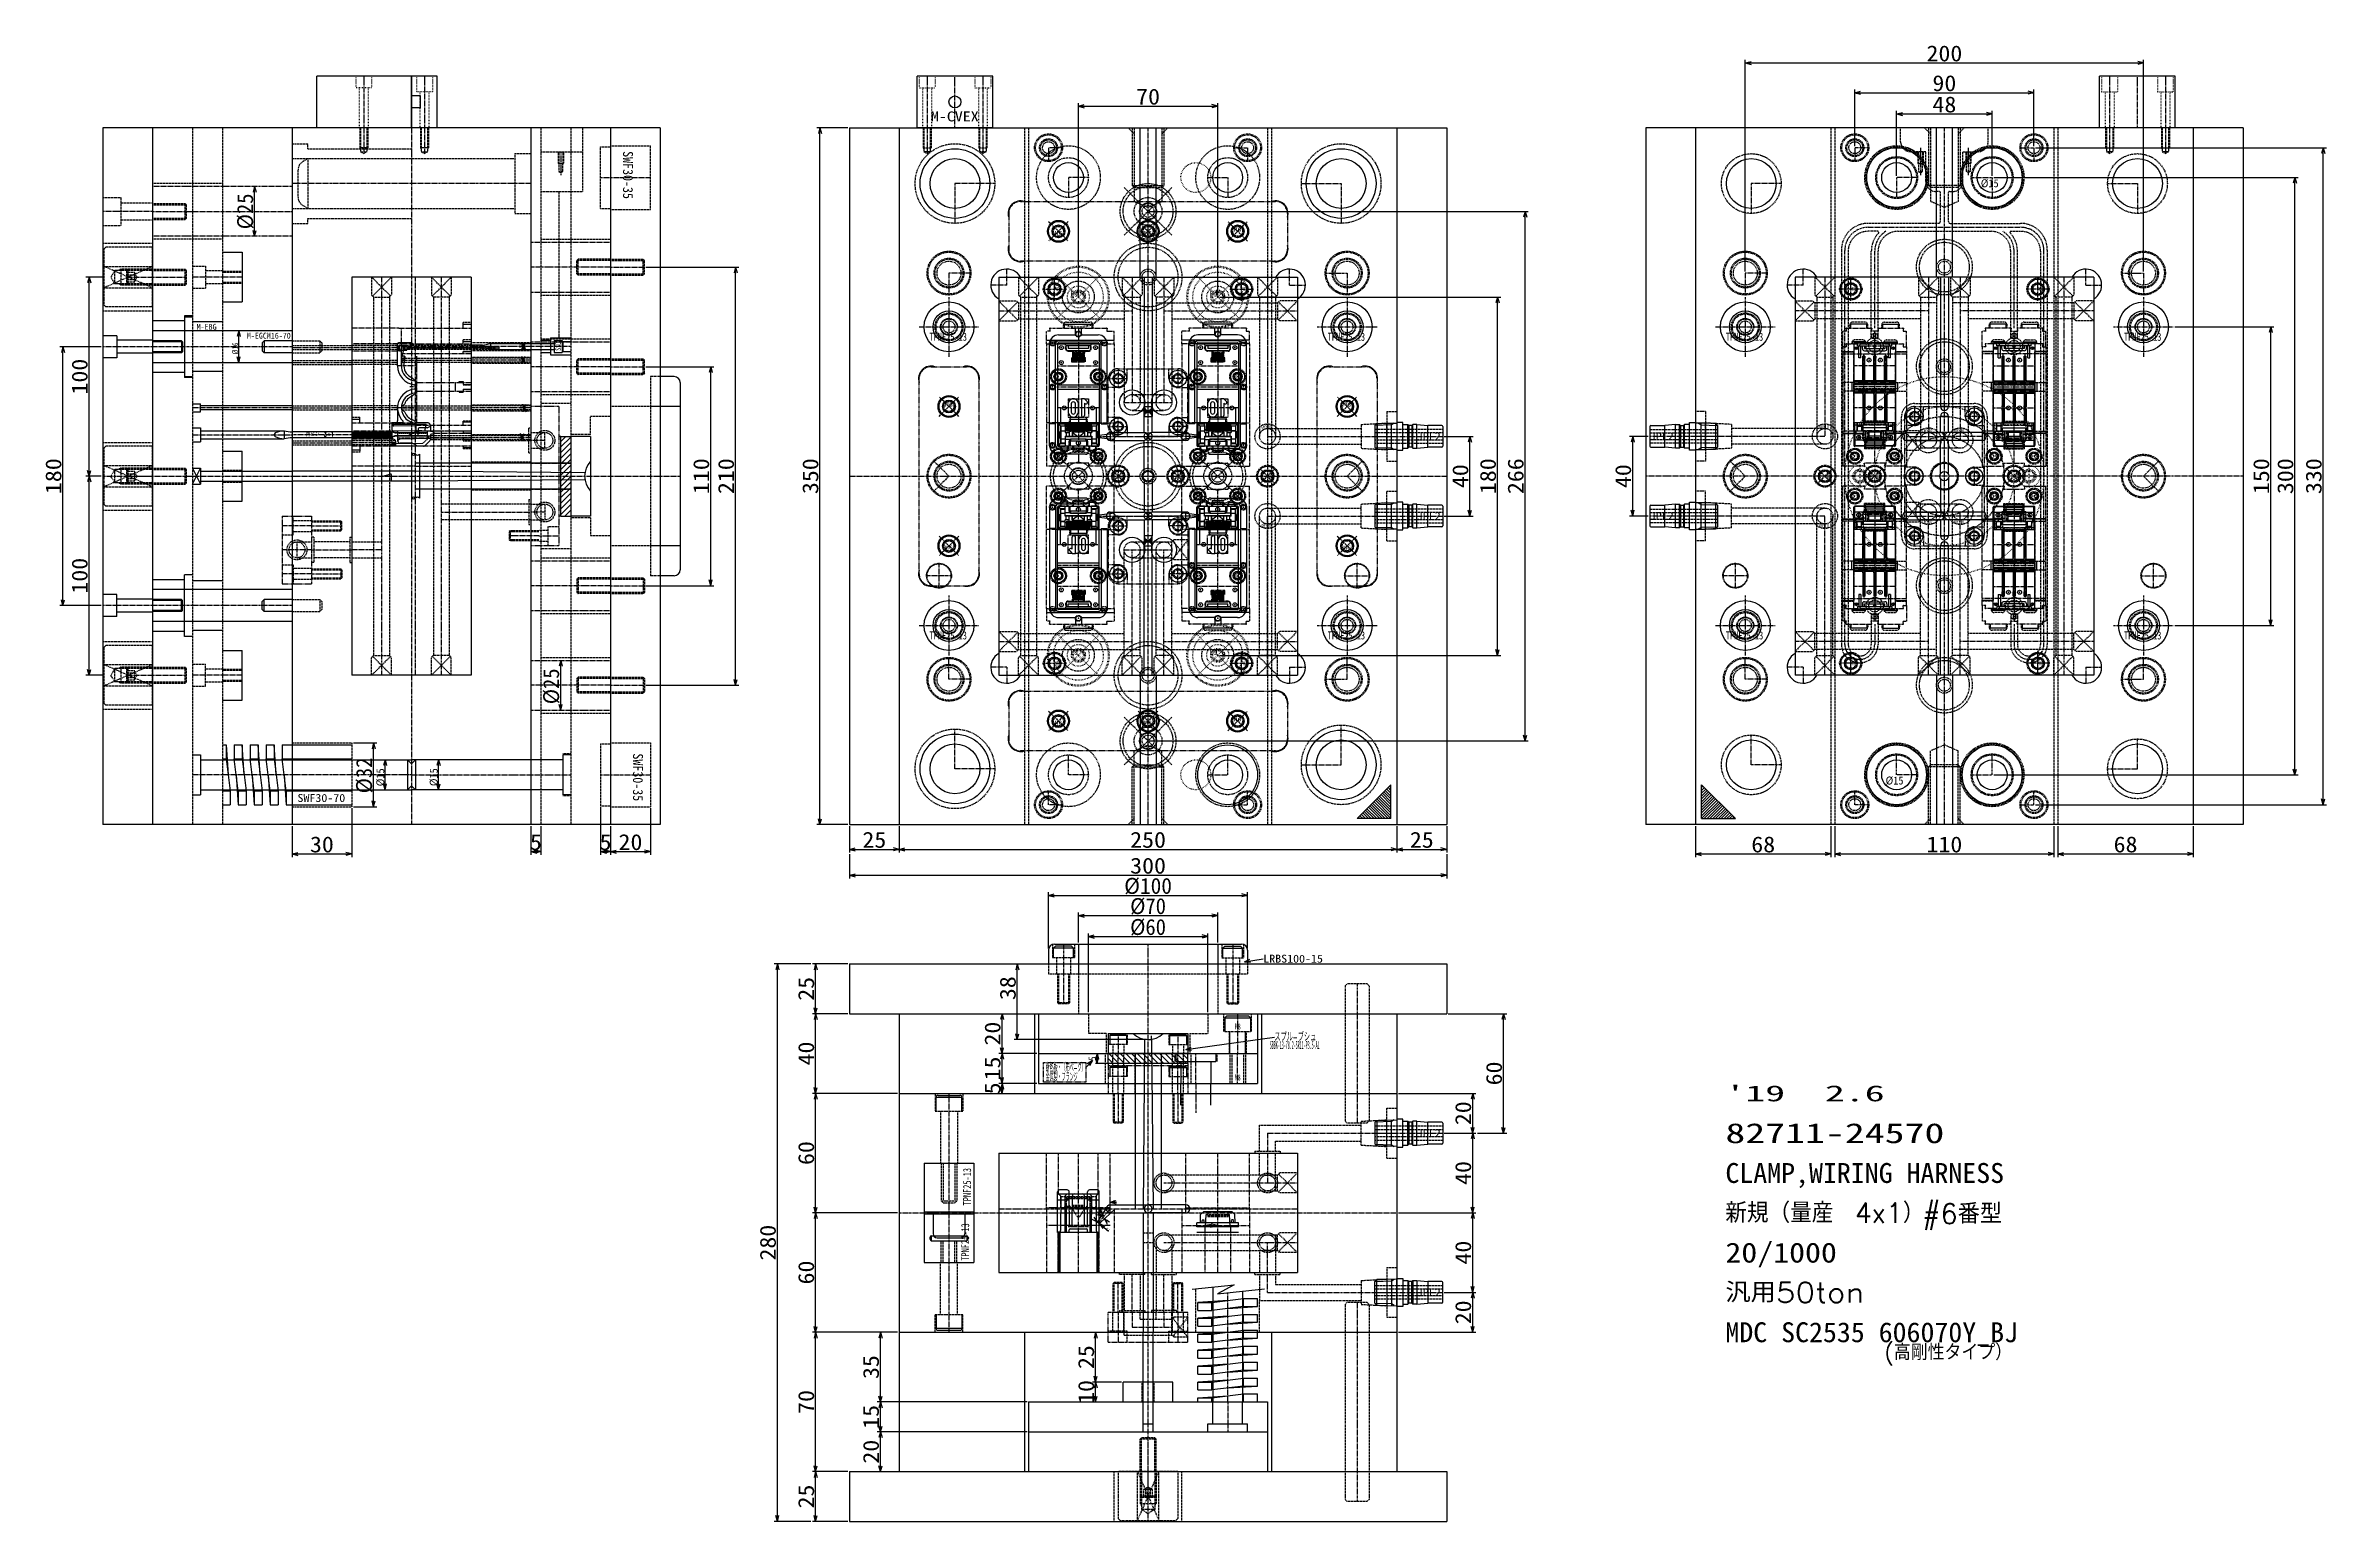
# Model space of a CAD drawing. Extents: x -554 to 592, y -350 to 391.
import ezdxf
from ezdxf.enums import TextEntityAlignment as Align

# ---------------------------------------------------------------- set-up
doc = ezdxf.new("R2010")
doc.units = 0
for name, pattern in [('CENTER', [1.75, 1, -0.25, 0.25, -0.25]), ('DASHED', [0.75, 0.5, -0.25]), ('DASHEDX2', [1, 0.75, -0.25]), ('DIVIDE', [2.25, 1, -0.25, 0.25, -0.25, 0.25, -0.25]), ('DOT', [0.75, 0.25, -0.5])]:
    doc.linetypes.add(name, pattern=pattern)
for name, color, linetype in [('L12', 7, 'CONTINUOUS'), ('L13', 7, 'CONTINUOUS'), ('L4', 7, 'CONTINUOUS'), ('L5', 7, 'CONTINUOUS'), ('L8', 7, 'CONTINUOUS'), ('L9', 7, 'CONTINUOUS')]:
    doc.layers.add(name, color=color, linetype=linetype)
doc.styles.add('KANJI', font='TXT', dxfattribs={"bigfont": 'BIGFONT'})

msp = doc.modelspace()

# ---------------------------------------------------------------- texts
at = {"layer": 'L12', "color": 251, "linetype": 'CONTINUOUS'}
for s, height, width, p, p2 in [('200', 8, 0.75, (391, 383.360209), (409, 383.360209)), ('70', 8, 0.75, (-6, 361.642932), (6, 361.642932)), ('90', 8, 0.75, (394, 368.40733), (406, 368.40733)), ('48', 8, 0.75, (394, 357.726702), (406, 357.726702)), ('30', 8, 0.75, (-421, -13.959162), (-409, -13.959162)), ('5', 8, 0.75, (-310.5, -12.802094), (-304.5, -12.802094)), ('5', 8, 0.75, (-275.5, -12.802094), (-269.5, -12.802094)), ('20', 8, 0.75, (-266, -12.802094), (-254, -12.802094)), ('25', 8, 0.75, (-143.5, -11.645026), (-131.5, -11.645026)), ('250', 8, 0.75, (-9, -11.645026), (9, -11.645026)), ('25', 8, 0.75, (131.5, -11.645026), (143.5, -11.645026)), ('68', 8, 0.75, (303, -13.959162), (315, -13.959162)), ('110', 8, 0.75, (391, -13.959162), (409, -13.959162)), ('68', 8, 0.75, (485, -13.959162), (497, -13.959162)), ('300', 8, 0.75, (-9, -24.639791), (9, -24.639791)), ('%%c100', 8, 0.75, (-12, -34.786387), (12, -34.786387)), ('%%c70', 8, 0.75, (-9, -44.932984), (9, -44.932984)), ('%%c60', 8, 0.75, (-9, -55.435602), (9, -55.435602)), ("'19  2.6", 8, 1.25, (290, -139), (370, -139)), ('CLAMP,WIRING HARNESS', 10, 0.7, (290, -180), (430, -180)), ('20/1000', 10, 0.8, (290, -220), (346, -220)), ('MDC SC2535 606070Y_BJ', 10, 0.7, (290, -260), (437, -260))]:
    msp.add_text(s, height=height, dxfattribs=dict(at, width=width)).set_placement(p, p2, align=Align.ALIGNED)
at = {"layer": 'L12', "color": 2, "linetype": 'CONTINUOUS'}
for s, height, width, p, p2 in [('%%c15', 4, 0.75, (418.280105, 320.125654), (427.280105, 320.125654)), ('ORS10', 2, 0.5, (56.941099, 198.876963), (61.941099, 198.876963)), ('JPL2', 4, 0.75, (134.99, 193), (146.99, 193)), ('JPL2', 4, 0.75, (252.01, 193), (264.01, 193)), ('ORS10', 2, 0.5, (336.996073, 198.943717), (341.996073, 198.943717)), ('ORS10', 2, 0.5, (388.984948, 196.854712), (393.984948, 196.854712)), ('ORS10', 2, 0.5, (404.984948, 196.854712), (409.984948, 196.854712)), ('ORS10', 2, 0.5, (56.918848, 149.078534), (61.918848, 149.078534)), ('JPL2', 4, 0.75, (134.99, 153), (146.99, 153)), ('JPL2', 4, 0.75, (252.01, 153), (264.01, 153)), ('ORS10', 2, 0.5, (336.984948, 149.145288), (341.984948, 149.145288)), ('ORS10', 2, 0.5, (388.984948, 151.145288), (393.984948, 151.145288)), ('ORS10', 2, 0.5, (404.984948, 151.145288), (409.984948, 151.145288)), ('%%c15', 4, 0.75, (370.473822, 20.133508), (379.473822, 20.133508)), ('LRBS100-15', 4, 0.75, (57.853403, -69.361257), (87.853403, -69.361257)), ('SBBK-13-78.2-SR11-P3.5-A1', 4, 0.25, (61.146597, -112.706806), (86.146597, -112.706806)), ('JPL2', 4, 0.75, (134.99, -157), (146.99, -157)), ('JPL2', 4, 0.75, (134.99, -237), (146.99, -237))]:
    msp.add_text(s, height=height, dxfattribs=dict(at, width=width)).set_placement(p, p2, align=Align.ALIGNED)
at = {"layer": 'L12', "color": 251, "linetype": 'CONTINUOUS', "width": 0.75}
for s, p, p2 in [('%%c25', (-449.564398, 299), (-449.564398, 317)), ('100', (-532.695288, 216), (-532.695288, 234)), ('180', (-545.868063, 166), (-545.868063, 184)), ('110', (-220.464921, 166), (-220.464921, 184)), ('210', (-208.004188, 166), (-208.004188, 184)), ('350', (-165.637696, 166), (-165.637696, 184)), ('180', (174.718325, 166), (174.718325, 184)), ('266', (188.603141, 166), (188.603141, 184)), ('150', (563.137173, 166), (563.137173, 184)), ('300', (575.241885, 166), (575.241885, 184)), ('330', (589.482723, 166), (589.482723, 184)), ('40', (160.833508, 169), (160.833508, 181)), ('40', (242.629319, 169), (242.629319, 181)), ('100', (-532.695288, 116), (-532.695288, 134)), ('%%c25', (-295.852356, 60.450262), (-295.852356, 78.450262)), ('%%c32', (-389.841885, 15.680628), (-389.841885, 33.680628)), ('25', (-167.773822, -88.5), (-167.773822, -76.5)), ('38', (-66.485864, -88.172775), (-66.485864, -76.172775)), ('20', (-74.140314, -111), (-74.140314, -99)), ('40', (-167.773822, -121), (-167.773822, -109)), ('15', (-74.140314, -128.5), (-74.140314, -116.5)), ('60', (177.744503, -131), (177.744503, -119)), ('5', (-74.140314, -135.5), (-74.140314, -129.5)), ('20', (162.257592, -151), (162.257592, -139)), ('60', (-167.773822, -171), (-167.773822, -159)), ('40', (162.257592, -181), (162.257592, -169)), ('280', (-186.998953, -219), (-186.998953, -201)), ('40', (162.257592, -221), (162.257592, -209)), ('60', (-167.773822, -231), (-167.773822, -219)), ('20', (162.257592, -251), (162.257592, -239)), ('25', (-27.14555, -273.5), (-27.14555, -261.5)), ('35', (-135.197906, -278.5), (-135.197906, -266.5)), ('70', (-167.773822, -296), (-167.773822, -284)), ('10', (-27.14555, -291), (-27.14555, -279)), ('15', (-135.197906, -303.5), (-135.197906, -291.5)), ('20', (-135.197906, -321), (-135.197906, -309)), ('25', (-167.773822, -343.5), (-167.773822, -331.5))]:
    msp.add_text(s, height=8, rotation=90, dxfattribs=at).set_placement(p, p2, align=Align.ALIGNED)
at = {"layer": 'L12', "color": 2, "linetype": 'CONTINUOUS', "style": 'KANJI', "width": 0.75}
msp.add_text('スプル-ブシュ', height=4, dxfattribs=at).set_placement((63.460733, -108.790576), (84.460733, -108.790576), align=Align.ALIGNED)
at = {"layer": 'L12', "color": 6, "linetype": 'CONTINUOUS', "style": 'KANJI', "width": 0.5}
for s, p, p2 in [('金属製・フランジ', (-51.400524, -128.994764), (-35.400524, -128.994764)), ('断熱板・（布べ-ク）', (-51.418848, -124.188482), (-31.418848, -124.188482))]:
    msp.add_text(s, height=4, dxfattribs=at).set_placement(p, p2, align=Align.ALIGNED)
at = {"layer": 'L12', "color": 6, "linetype": 'CONTINUOUS', "width": 0.5}
msp.add_text('5', height=4, rotation=90, dxfattribs=at).set_placement((-25.989005, -118.5), (-25.989005, -116.5), align=Align.ALIGNED)
at = {"layer": 'L12', "color": 251, "linetype": 'CONTINUOUS'}
msp.add_text('82711-24570', height=10, dxfattribs=at).set_placement((290, -160), (400, -160), align=Align.ALIGNED)
at = {"layer": 'L12', "color": 251, "linetype": 'CONTINUOUS', "style": 'KANJI'}
for s, height, p, p2 in [('新規（量産\u30004x1）', 10, (290, -200), (390, -200)), ('#6番型', 10, (388.932584, -200.440449), (428.932584, -200.440449)), ('汎用50ton ', 10, (290, -240), (370, -240)), ('(高剛性タイプ）', 8, (370, -269), (434, -269))]:
    msp.add_text(s, height=height, dxfattribs=at).set_placement(p, p2, align=Align.ALIGNED)
at = {"layer": 'L13', "color": 7, "linetype": 'CONTINUOUS', "width": 0.8}
msp.add_text('M-CVEX', height=5, dxfattribs=at).set_placement((-109.077795, 353.209368), (-85.077795, 353.209368), align=Align.ALIGNED)
at = {"layer": 'L13', "color": 2, "linetype": 'CONTINUOUS'}
for s, height, width, p, p2 in [('EJ G', 3, 0.666667, (-39.12815, 265.213856), (-31.12815, 265.213856)), ('EJ G', 3, 0.666667, (30.87185, 265.213856), (38.87185, 265.213856)), ('TPNF25-13', 4, 0.5, (-109.788693, 243.017111), (-90.988693, 243.017111)), ('TPNF25-13', 4, 0.5, (90.211307, 243.017111), (109.011307, 243.017111)), ('TPNF25-13', 4, 0.5, (290.211307, 243.017111), (309.011307, 243.017111)), ('TPNF25-13', 4, 0.5, (490.211307, 243.017111), (509.011307, 243.017111)), ('TPNF25-13', 4, 0.5, (-109.788693, 93.017111), (-90.988693, 93.017111)), ('TPNF25-13', 4, 0.5, (90.211307, 93.017111), (109.011307, 93.017111)), ('TPNF25-13', 4, 0.5, (290.211307, 93.017111), (309.011307, 93.017111)), ('TPNF25-13', 4, 0.5, (490.211307, 93.017111), (509.011307, 93.017111)), ('EJ G', 3, 0.666667, (-39.12815, 85.213856), (-31.12815, 85.213856)), ('EJ G', 3, 0.666667, (30.87185, 85.213856), (38.87185, 85.213856))]:
    msp.add_text(s, height=height, dxfattribs=dict(at, width=width)).set_placement(p, p2, align=Align.ALIGNED)
at = {"layer": 'L13', "color": 56, "linetype": 'CONTINUOUS', "width": 0.466667}
for p, p2 in [((-16.4, 223.25), (-15, 223.25)), ((15, 223.25), (16.4, 223.25)), ((-16.4, 199.25), (-15, 199.25)), ((15, 199.25), (16.4, 199.25)), ((-16.4, 149.25), (-15, 149.25)), ((15, 149.25), (16.4, 149.25)), ((-16.4, 125.25), (-15, 125.25)), ((15, 125.25), (16.4, 125.25))]:
    msp.add_text('M5', height=1.5, dxfattribs=at).set_placement(p, p2, align=Align.ALIGNED)
at = {"layer": 'L13', "color": 2, "linetype": 'CONTINUOUS', "width": 0.5}
for p, p2 in [((-88.919988, -191.286145), (-88.919988, -172.486145)), ((-89.862847, -219.069038), (-89.862847, -200.269038))]:
    msp.add_text('TPNF25-13', height=4, rotation=90, dxfattribs=at).set_placement(p, p2, align=Align.ALIGNED)
at = {"layer": 'L5', "color": 56, "linetype": 'CONTINUOUS'}
for s, height, width, p, p2 in [('M6', 2, 0.5, (-47, 268), (-45, 268)), ('M6', 2, 0.5, (47, 268), (49, 268)), ('M6', 2, 0.5, (353, 268), (355, 268)), ('M6', 2, 0.5, (447, 268), (449, 268)), ('M4', 1.5, 0.466667, (-46.8, 224.25), (-45.4, 224.25)), ('M4', 1.5, 0.466667, (-26.8, 224.25), (-25.4, 224.25)), ('M4', 1.5, 0.466667, (25.4, 224.25), (26.8, 224.25)), ('M4', 1.5, 0.466667, (43.2, 224.25), (44.6, 224.25)), ('M4', 1.5, 0.466667, (-46.8, 184.25), (-45.4, 184.25)), ('M4', 1.5, 0.466667, (-26.8, 184.25), (-25.4, 184.25)), ('M4', 1.5, 0.466667, (25.4, 184.25), (26.8, 184.25)), ('M4', 1.5, 0.466667, (43.2, 184.25), (44.6, 184.25)), ('M4', 1.5, 0.466667, (425.4, 184.25), (426.8, 184.25)), ('M4', 1.5, 0.466667, (443.2, 184.25), (444.6, 184.25)), ('M6', 2, 0.5, (-15, 174), (-13, 174)), ('M6', 2, 0.5, (15, 174), (17, 174)), ('M6', 2, 0.5, (60, 174), (62, 174)), ('M6', 2, 0.5, (340, 174), (342, 174)), ('M6', 2, 0.5, (365, 174), (367, 174)), ('M6', 2, 0.5, (435, 174), (437, 174)), ('M4', 1.5, 0.466667, (-46.8, 164.25), (-45.4, 164.25)), ('M4', 1.5, 0.466667, (-26.8, 164.25), (-25.4, 164.25)), ('M4', 1.5, 0.466667, (25.4, 164.25), (26.8, 164.25)), ('M4', 1.5, 0.466667, (43.2, 164.25), (44.6, 164.25)), ('M4', 1.5, 0.466667, (425.4, 164.25), (426.8, 164.25)), ('M4', 1.5, 0.466667, (443.2, 164.25), (444.6, 164.25)), ('M4', 1.5, 0.466667, (-46.8, 124.25), (-45.4, 124.25)), ('M4', 1.5, 0.466667, (-26.8, 124.25), (-25.4, 124.25)), ('M4', 1.5, 0.466667, (25.4, 124.25), (26.8, 124.25)), ('M4', 1.5, 0.466667, (43.2, 124.25), (44.6, 124.25)), ('M6', 2, 0.5, (-47, 80), (-45, 80)), ('M6', 2, 0.5, (47, 80), (49, 80)), ('M6', 2, 0.5, (353, 80), (355, 80)), ('M6', 2, 0.5, (447, 80), (449, 80))]:
    msp.add_text(s, height=height, dxfattribs=dict(at, width=width)).set_placement(p, p2, align=Align.ALIGNED)
at = {"layer": 'L5', "color": 206, "linetype": 'CONTINUOUS', "width": 0.5}
for rotation, p, p2 in [(271.966653, (-376.359856, 239.407845), (-376.325538, 238.408434)), (358.5, (31.434696, -201.289007), (32.434353, -201.315184))]:
    msp.add_text('3%%d', height=1, rotation=rotation, dxfattribs=at).set_placement(p, p2, align=Align.ALIGNED)
at = {"layer": 'L5', "color": 56, "linetype": 'CONTINUOUS', "width": 0.466667}
for p, p2 in [((356.8, 185.75), (355.4, 185.75)), ((374.6, 185.75), (373.2, 185.75)), ((356.8, 165.75), (355.4, 165.75)), ((374.6, 165.75), (373.2, 165.75))]:
    msp.add_text('M4', height=1.5, rotation=180, dxfattribs=at).set_placement(p, p2, align=Align.ALIGNED)
at = {"layer": 'L5', "color": 136, "linetype": 'CONTINUOUS', "width": 0.5}
for s, rotation, p, p2 in [('50%%d', 291.198282, (-23.7039, -194.019928), (-23.161505, -195.41843)), ('%%c1.2', 320, (-21.363732, -202.839626), (-19.831643, -204.125201)), ('15%%d', 300.985816, (-21.299892, -198.516657), (-20.527653, -199.802599))]:
    msp.add_text(s, height=1, rotation=rotation, dxfattribs=at).set_placement(p, p2, align=Align.ALIGNED)
msp.add_text('19', height=1, dxfattribs=at).set_placement((-17.489529, -189.55445), (-16.489529, -189.55445), align=Align.ALIGNED)
at = {"layer": 'L8', "color": 2, "linetype": 'CONTINUOUS'}
for s, height, rotation, width, p, p2 in [('SWF30-35', 5, 270, 0.6, (-263.712101, 338.257417), (-263.712101, 314.257417)), ('%%c16', 3, 90, 0.666667, (-457.04659, 236.086794), (-457.04659, 242.086794)), ('SWF30-35', 5, 270, 0.6, (-258.712101, 35.742583), (-258.712101, 11.742583)), ('%%c15', 4, 90, 0.75, (-383.653933, 19.25618), (-383.653933, 28.25618)), ('%%c15', 4, 90, 0.75, (-356.835955, 19.31236), (-356.835955, 28.31236))]:
    msp.add_text(s, height=height, rotation=rotation, dxfattribs=dict(at, width=width)).set_placement(p, p2, align=Align.ALIGNED)
for p, p2 in [((-47.042172, 296.152977), (-43.042172, 296.152977)), ((-2.042172, 296.152977), (1.957828, 296.152977)), ((42.957828, 297.847023), (46.957828, 297.847023)), ((-102.042172, 209.847023), (-98.042172, 209.847023)), ((97.957828, 209.847023), (101.957828, 209.847023)), ((-102.042172, 138.152977), (-98.042172, 138.152977)), ((97.957828, 138.152977), (101.957828, 138.152977)), ((-47.042172, 50.152977), (-43.042172, 50.152977)), ((-2.042172, 50.152977), (1.957828, 50.152977)), ((42.957828, 51.847023), (46.957828, 51.847023))]:
    msp.add_text('M6', height=2, dxfattribs=at).set_placement(p, p2, align=Align.ALIGNED)
for s, height, width, p, p2 in [('M-EBG', 3, 0.666667, (-477.904295, 248.519301), (-467.904295, 248.519301)), ('M-EGCM16-70', 3, 0.666667, (-452.643948, 244.07171), (-430.643948, 244.07171)), ('SWF30-70', 4, 0.75, (-427.26178, 11.376963), (-403.26178, 11.376963))]:
    msp.add_text(s, height=height, dxfattribs=dict(at, width=width)).set_placement(p, p2, align=Align.ALIGNED)
at = {"layer": 'L8', "color": 3, "linetype": 'CONTINUOUS', "width": 0.5}
for s, height, p, p2 in [('%%c3', 2, (-313.921204, 239.2), (-313.921204, 241.2)), ('SSD', 3, (-294.836911, 237.990838), (-294.836911, 242.490838))]:
    msp.add_text(s, height=height, rotation=90, dxfattribs=at).set_placement(p, p2, align=Align.ALIGNED)
at = {"layer": 'L8', "color": 6, "linetype": 'CONTINUOUS', "width": 0.5}
for p, p2 in [((-313.987958, 232.3), (-313.987958, 234.3)), ((-313.565183, 208.3), (-313.565183, 210.3)), ((-314.610995, 193.5), (-314.610995, 195.5))]:
    msp.add_text('%%c2', height=2, rotation=90, dxfattribs=at).set_placement(p, p2, align=Align.ALIGNED)
at = {"layer": 'L8', "color": 3, "linetype": 'CONTINUOUS', "style": 'KANJI'}
msp.add_text('角ピン\u30003ｘ1', height=2, dxfattribs=at).set_placement((-423, 195), (-409, 195), align=Align.ALIGNED)
at = {"layer": 'L8', "color": 56, "linetype": 'CONTINUOUS'}
for s, height, width, p, p2 in [('M5', 1.5, 0.466667, (383.6, 204.25), (385, 204.25)), ('M5', 1.5, 0.466667, (415, 204.25), (416.4, 204.25)), ('M5', 1.5, 0.466667, (383.6, 144.25), (385, 144.25)), ('M5', 1.5, 0.466667, (415, 144.25), (416.4, 144.25)), ('M8', 3, 0.5, (43.535955, -102.902247), (46.535955, -102.902247)), ('M8', 3, 0.5, (43.507303, -128.515169), (46.507303, -128.515169))]:
    msp.add_text(s, height=height, dxfattribs=dict(at, width=width)).set_placement(p, p2, align=Align.ALIGNED)

# ---------------------------------------------------------------- linework, layer by layer
at = {"layer": 'L12', "color": 251, "linetype": 'CONTINUOUS'}
for p, q in [((300, 277.8), (300, 384.160209)), ((300, 382.560209), (302.897777, 383.336667)), ((300, 382.560209), (500, 382.560209)), ((300, 382.560209), (302.897777, 381.783752)), ((500, 382.560209), (497.102223, 383.336667)), ((500, 382.560209), (497.102223, 381.783752)), ((500, 277.8), (500, 384.160209)), ((355, 340.8), (355, 369.20733)), ((355, 367.60733), (357.897777, 368.383787)), ((355, 367.60733), (445, 367.60733)), ((355, 367.60733), (357.897777, 366.830873)), ((445, 367.60733), (442.102223, 368.383787)), ((445, 367.60733), (442.102223, 366.830873)), ((445, 340.8), (445, 369.20733)), ((-35, 265.8), (-35, 362.442932)), ((-35, 360.842932), (-32.102223, 361.619389)), ((-35, 360.842932), (35, 360.842932)), ((-35, 360.842932), (-32.102223, 360.066475)), ((35, 360.842932), (32.102223, 361.619389)), ((35, 360.842932), (32.102223, 360.066475)), ((35, 265.8), (35, 362.442932)), ((376, 325.8), (376, 358.526702)), ((376, 356.926702), (378.897777, 357.703159)), ((376, 356.926702), (424, 356.926702)), ((376, 356.926702), (378.897777, 356.150244)), ((424, 356.926702), (421.102223, 357.703159)), ((424, 356.926702), (421.102223, 356.150244)), ((424, 325.8), (424, 358.526702)), ((-150.8, 350), (-166.437696, 350)), ((-164.837696, 350), (-165.614153, 347.102223)), ((-164.837696, 0), (-164.837696, 350)), ((-164.837696, 350), (-164.061239, 347.102223)), ((445.8, 340), (591.882723, 340)), ((590.282723, 340), (589.506265, 337.102223)), ((590.282723, 10), (590.282723, 340)), ((590.282723, 340), (591.05918, 337.102223)), ((424.8, 325), (577.641885, 325)), ((576.041885, 325), (575.265428, 322.102223)), ((576.041885, 25), (576.041885, 325)), ((576.041885, 325), (576.818342, 322.102223)), ((-448.764398, 320.5), (-449.540855, 317.602223)), ((-448.764398, 295.5), (-448.764398, 320.5)), ((-448.764398, 320.5), (-447.987941, 317.602223)), ((-448.764398, 295.5), (-449.540855, 298.397777)), ((-448.764398, 295.5), (-447.987941, 298.397777)), ((0.8, 308), (191.003141, 308)), ((189.403141, 308), (188.626684, 305.102223)), ((189.403141, 42), (189.403141, 308)), ((189.403141, 308), (190.179598, 305.102223)), ((-525.3, 275), (-533.495288, 275)), ((-531.895288, 275), (-532.671745, 272.102223)), ((-531.895288, 175), (-531.895288, 275)), ((-531.895288, 275), (-531.118831, 272.102223)), ((-252.2, 280), (-205.604188, 280)), ((-207.204188, 280), (-207.980646, 277.102223)), ((-207.204188, 70), (-207.204188, 280)), ((-207.204188, 280), (-206.427731, 277.102223)), ((35.8, 265), (177.118325, 265)), ((175.518325, 265), (174.741867, 262.102223)), ((175.518325, 85), (175.518325, 265)), ((175.518325, 265), (176.294782, 262.102223)), ((515.8, 250), (565.537173, 250)), ((563.937173, 250), (563.160716, 247.102223)), ((563.937173, 100), (563.937173, 250)), ((563.937173, 250), (564.71363, 247.102223)), ((-525.8, 240), (-546.668063, 240)), ((-545.068063, 240), (-545.84452, 237.102223)), ((-545.068063, 110), (-545.068063, 240)), ((-545.068063, 240), (-544.291606, 237.102223)), ((-252.2, 230), (-218.064921, 230)), ((-219.664921, 230), (-220.441379, 227.102223)), ((-219.664921, 120), (-219.664921, 230)), ((-219.664921, 230), (-218.888464, 227.102223)), ((148.79, 195), (163.233508, 195)), ((161.633508, 195), (160.857051, 192.102223)), ((161.633508, 155), (161.633508, 195)), ((161.633508, 195), (162.409965, 192.102223)), ((251.21, 195), (241.829319, 195)), ((243.429319, 195), (242.652862, 192.102223)), ((243.429319, 155), (243.429319, 195)), ((243.429319, 195), (244.205777, 192.102223)), ((-525.8, 175), (-533.495288, 175)), ((-525.8, 175), (-533.495288, 175)), ((-531.895288, 175), (-532.671745, 177.897777)), ((-531.895288, 175), (-532.671745, 172.102223)), ((-531.895288, 175), (-531.118831, 177.897777)), ((-531.895288, 75), (-531.895288, 175)), ((-531.895288, 175), (-531.118831, 172.102223)), ((148.79, 155), (163.233508, 155)), ((161.633508, 155), (160.857051, 157.897777)), ((161.633508, 155), (162.409965, 157.897777)), ((251.21, 155), (241.829319, 155)), ((243.429319, 155), (242.652862, 157.897777)), ((243.429319, 155), (244.205777, 157.897777)), ((-252.2, 120), (-218.064921, 120)), ((-219.664921, 120), (-220.441379, 122.897777)), ((-219.664921, 120), (-218.888464, 122.897777)), ((-525.8, 110), (-546.668063, 110)), ((-545.068063, 110), (-545.84452, 112.897777)), ((-545.068063, 110), (-544.291606, 112.897777)), ((515.8, 100), (565.537173, 100)), ((563.937173, 100), (563.160716, 102.897777)), ((563.937173, 100), (564.71363, 102.897777)), ((-295.052356, 82.5), (-295.828813, 79.602223)), ((-295.052356, 57.5), (-295.052356, 82.5)), ((-295.052356, 82.5), (-294.275899, 79.602223)), ((35.8, 85), (177.118325, 85)), ((175.518325, 85), (174.741867, 87.897777)), ((175.518325, 85), (176.294782, 87.897777)), ((-525.3, 75), (-533.495288, 75)), ((-531.895288, 75), (-532.671745, 77.897777)), ((-531.895288, 75), (-531.118831, 77.897777)), ((-252.2, 70), (-205.604188, 70)), ((-207.204188, 70), (-207.980646, 72.897777)), ((-207.204188, 70), (-206.427731, 72.897777)), ((-295.052356, 57.5), (-295.828813, 60.397777)), ((-295.052356, 57.5), (-294.275899, 60.397777)), ((-399.2, 41), (-387.441885, 41)), ((-389.041885, 41), (-389.818342, 38.102223)), ((-389.041885, 9), (-389.041885, 41)), ((-389.041885, 41), (-388.265428, 38.102223)), ((0.8, 42), (191.003141, 42)), ((189.403141, 42), (188.626684, 44.897777)), ((189.403141, 42), (190.179598, 44.897777)), ((424.8, 25), (577.641885, 25)), ((576.041885, 25), (575.265428, 27.897777)), ((576.041885, 25), (576.818342, 27.897777)), ((-389.041885, 9), (-389.818342, 11.897777)), ((-389.041885, 9), (-388.265428, 11.897777)), ((590.282723, 10), (589.506265, 12.897777)), ((590.282723, 10), (591.05918, 12.897777)), ((-400, 8.2), (-400, -16.359162)), ((-399.2, 9), (-387.441885, 9)), ((-275, 8.7), (-275, -15.202094)), ((-250, 8.2), (-250, -15.202094)), ((-150.8, 0), (-166.437696, 0)), ((-164.837696, 0), (-165.614153, 2.897777)), ((-164.837696, 0), (-164.061239, 2.897777)), ((445.8, 10), (591.882723, 10)), ((-430, -0.8), (-430, -16.359162)), ((-310, -0.8), (-310, -15.202094)), ((-305, -0.8), (-305, -15.202094)), ((-270, -0.8), (-270, -15.202094)), ((-270, -0.8), (-270, -15.202094)), ((-150, -0.8), (-150, -14.045026)), ((-125, -0.8), (-125, -14.045026)), ((-125, -0.8), (-125, -14.045026)), ((125, -0.8), (125, -14.045026)), ((125, -0.8), (125, -14.045026)), ((150, -0.8), (150, -14.045026)), ((275, -0.8), (275, -16.359162)), ((343, -0.8), (343, -16.359162)), ((345, -0.8), (345, -16.359162)), ((455, -0.8), (455, -16.359162)), ((457, -0.8), (457, -16.359162)), ((525, -0.8), (525, -16.359162)), ((-430, -14.759162), (-427.102223, -13.982705)), ((-430, -14.759162), (-400, -14.759162)), ((-430, -14.759162), (-427.102223, -15.535619)), ((-400, -14.759162), (-402.897777, -13.982705)), ((-400, -14.759162), (-402.897777, -15.535619)), ((-310, -13.602094), (-307.102223, -12.825637)), ((-310, -13.602094), (-305, -13.602094)), ((-310, -13.602094), (-307.102223, -14.378551)), ((-305, -13.602094), (-307.897777, -12.825637)), ((-305, -13.602094), (-307.897777, -14.378551)), ((-275, -13.602094), (-272.102223, -12.825637)), ((-275, -13.602094), (-270, -13.602094)), ((-275, -13.602094), (-272.102223, -14.378551)), ((-270, -13.602094), (-272.897777, -12.825637)), ((-270, -13.602094), (-272.897777, -14.378551)), ((-270, -13.602094), (-267.102223, -12.825637)), ((-270, -13.602094), (-250, -13.602094)), ((-270, -13.602094), (-267.102223, -14.378551)), ((-250, -13.602094), (-252.897777, -12.825637)), ((-250, -13.602094), (-252.897777, -14.378551)), ((-150, -12.445026), (-147.102223, -11.668569)), ((-150, -12.445026), (-125, -12.445026)), ((-150, -12.445026), (-147.102223, -13.221483)), ((-150, -14.845026), (-150, -27.039791)), ((-125, -12.445026), (-127.897777, -11.668569)), ((-125, -12.445026), (-127.897777, -13.221483)), ((-125, -12.445026), (-122.102223, -11.668569)), ((-125, -12.445026), (125, -12.445026)), ((-125, -12.445026), (-122.102223, -13.221483)), ((125, -12.445026), (122.102223, -11.668569)), ((125, -12.445026), (122.102223, -13.221483)), ((125, -12.445026), (127.897777, -11.668569)), ((125, -12.445026), (150, -12.445026)), ((125, -12.445026), (127.897777, -13.221483)), ((150, -12.445026), (147.102223, -11.668569)), ((150, -12.445026), (147.102223, -13.221483)), ((150, -14.845026), (150, -27.039791)), ((275, -14.759162), (277.897777, -13.982705)), ((275, -14.759162), (343, -14.759162)), ((275, -14.759162), (277.897777, -15.535619)), ((343, -14.759162), (340.102223, -13.982705)), ((343, -14.759162), (340.102223, -15.535619)), ((345, -14.759162), (347.897777, -13.982705)), ((345, -14.759162), (455, -14.759162)), ((345, -14.759162), (347.897777, -15.535619)), ((455, -14.759162), (452.102223, -13.982705)), ((455, -14.759162), (452.102223, -15.535619)), ((457, -14.759162), (459.897777, -13.982705)), ((457, -14.759162), (525, -14.759162)), ((457, -14.759162), (459.897777, -15.535619)), ((525, -14.759162), (522.102223, -13.982705)), ((525, -14.759162), (522.102223, -15.535619)), ((-150, -25.439791), (-147.102223, -24.663333)), ((-150, -25.439791), (150, -25.439791)), ((-150, -25.439791), (-147.102223, -26.216248)), ((-50, -62.2), (-50, -33.986387)), ((50, -62.2), (50, -33.986387)), ((150, -25.439791), (147.102223, -24.663333)), ((150, -25.439791), (147.102223, -26.216248)), ((-50, -35.586387), (-47.102223, -34.80993)), ((-50, -35.586387), (50, -35.586387)), ((-50, -35.586387), (-47.102223, -36.362845)), ((-35, -59.2), (-35, -44.132984)), ((-35, -45.732984), (-32.102223, -44.956527)), ((-35, -45.732984), (35, -45.732984)), ((-35, -45.732984), (-32.102223, -46.509441)), ((35, -45.732984), (32.102223, -44.956527)), ((35, -45.732984), (32.102223, -46.509441)), ((35, -59.2), (35, -44.132984)), ((50, -35.586387), (47.102223, -34.80993)), ((50, -35.586387), (47.102223, -36.362845)), ((-30, -94.2), (-30, -54.635602)), ((-30, -56.235602), (-27.102223, -55.459145)), ((-30, -56.235602), (30, -56.235602)), ((-30, -56.235602), (-27.102223, -57.012059)), ((30, -56.235602), (27.102223, -55.459145)), ((30, -56.235602), (27.102223, -57.012059)), ((30, -94.2), (30, -54.635602)), ((-169.373822, -70), (-187.798953, -70)), ((-186.198953, -70), (-186.97541, -72.897777)), ((-186.198953, -350), (-186.198953, -70)), ((-186.198953, -70), (-185.422496, -72.897777)), ((-150.8, -70), (-168.573822, -70)), ((-166.973822, -70), (-167.750279, -72.897777)), ((-166.973822, -95), (-166.973822, -70)), ((-166.973822, -70), (-166.197365, -72.897777)), ((-65.685864, -70), (-66.462321, -72.897777)), ((-65.685864, -108), (-65.685864, -70)), ((-65.685864, -70), (-64.909407, -72.897777)), ((-150.8, -95), (-168.573822, -95)), ((-166.973822, -95), (-167.750279, -92.102223)), ((-166.973822, -95), (-167.750279, -97.897777)), ((-166.973822, -95), (-166.197365, -92.102223)), ((-166.973822, -135), (-166.973822, -95)), ((-166.973822, -95), (-166.197365, -97.897777)), ((-73.340314, -95), (-74.116771, -97.897777)), ((-73.340314, -115), (-73.340314, -95)), ((-73.340314, -95), (-72.563857, -97.897777)), ((150.8, -95), (180.144503, -95)), ((178.544503, -95), (177.768045, -97.897777)), ((178.544503, -155), (178.544503, -95)), ((178.544503, -95), (179.32096, -97.897777)), ((-73.340314, -115), (-74.116771, -112.102223)), ((-73.340314, -115), (-72.563857, -112.102223)), ((-0.8, -108), (-67.285864, -108)), ((-65.685864, -108), (-66.462321, -105.102223)), ((-65.685864, -108), (-64.909407, -105.102223)), ((-55.8, -115), (-74.940314, -115)), ((-55.8, -115), (-74.940314, -115)), ((-73.340314, -115), (-74.116771, -117.897777)), ((-73.340314, -130), (-73.340314, -115)), ((-73.340314, -115), (-72.563857, -117.897777)), ((-125.8, -135), (-168.573822, -135)), ((-166.973822, -135), (-167.750279, -132.102223)), ((-166.973822, -135), (-167.750279, -137.897777)), ((-166.973822, -135), (-166.197365, -132.102223)), ((-166.973822, -195), (-166.973822, -135)), ((-166.973822, -135), (-166.197365, -137.897777)), ((-55.8, -130), (-74.940314, -130)), ((-55.8, -130), (-74.940314, -130)), ((-73.340314, -130), (-74.116771, -127.102223)), ((-73.340314, -130), (-74.116771, -132.897777)), ((-73.340314, -135), (-74.116771, -132.102223)), ((-73.340314, -130), (-72.563857, -127.102223)), ((-73.340314, -135), (-73.340314, -130)), ((-73.340314, -130), (-72.563857, -132.897777)), ((-73.340314, -135), (-72.563857, -132.102223)), ((125.8, -135), (164.657592, -135)), ((163.057592, -135), (162.281134, -137.897777)), ((163.057592, -155), (163.057592, -135)), ((163.057592, -135), (163.834049, -137.897777)), ((148.79, -155), (164.657592, -155)), ((163.057592, -155), (162.281134, -152.102223)), ((163.057592, -155), (162.281134, -157.897777)), ((163.057592, -155), (163.834049, -152.102223)), ((163.057592, -195), (163.057592, -155)), ((163.057592, -155), (163.834049, -157.897777)), ((165.457592, -155), (180.144503, -155)), ((178.544503, -155), (177.768045, -152.102223)), ((178.544503, -155), (179.32096, -152.102223)), ((-166.973822, -195), (-167.750279, -192.102223)), ((-166.973822, -195), (-166.197365, -192.102223)), ((163.057592, -195), (162.281134, -192.102223)), ((163.057592, -195), (163.834049, -192.102223)), ((-125.8, -195), (-168.573822, -195)), ((-166.973822, -195), (-167.750279, -197.897777)), ((-166.973822, -255), (-166.973822, -195)), ((-166.973822, -195), (-166.197365, -197.897777)), ((125.8, -195), (164.657592, -195)), ((163.057592, -195), (162.281134, -197.897777)), ((163.057592, -235), (163.057592, -195)), ((163.057592, -195), (163.834049, -197.897777)), ((148.79, -235), (164.657592, -235)), ((163.057592, -235), (162.281134, -232.102223)), ((163.057592, -235), (162.281134, -237.897777)), ((163.057592, -235), (163.834049, -232.102223)), ((163.057592, -255), (163.057592, -235)), ((163.057592, -235), (163.834049, -237.897777)), ((-125.8, -255), (-168.573822, -255)), ((-166.973822, -255), (-167.750279, -252.102223)), ((-166.973822, -255), (-167.750279, -257.897777)), ((-166.973822, -255), (-166.197365, -252.102223)), ((-166.973822, -325), (-166.973822, -255)), ((-166.973822, -255), (-166.197365, -257.897777)), ((-134.397906, -255), (-135.174363, -257.897777)), ((-134.397906, -290), (-134.397906, -255)), ((-134.397906, -255), (-133.621449, -257.897777)), ((-26.34555, -255), (-27.122007, -257.897777)), ((-26.34555, -280), (-26.34555, -255)), ((-26.34555, -255), (-25.569093, -257.897777)), ((125.8, -255), (164.657592, -255)), ((163.057592, -255), (162.281134, -252.102223)), ((163.057592, -255), (163.834049, -252.102223)), ((-13.3, -280), (-27.94555, -280)), ((-26.34555, -280), (-27.122007, -277.102223)), ((-26.34555, -280), (-27.122007, -282.897777)), ((-26.34555, -280), (-25.569093, -277.102223)), ((-26.34555, -290), (-26.34555, -280)), ((-26.34555, -280), (-25.569093, -282.897777)), ((-60.8, -290), (-135.997906, -290)), ((-134.397906, -290), (-135.174363, -287.102223)), ((-134.397906, -290), (-135.174363, -292.897777)), ((-134.397906, -290), (-133.621449, -287.102223)), ((-134.397906, -305), (-134.397906, -290)), ((-134.397906, -290), (-133.621449, -292.897777)), ((-26.34555, -290), (-27.122007, -287.102223)), ((-26.34555, -290), (-25.569093, -287.102223)), ((-60.8, -305), (-135.997906, -305)), ((-134.397906, -305), (-135.174363, -302.102223)), ((-134.397906, -305), (-135.174363, -307.897777)), ((-134.397906, -305), (-133.621449, -302.102223)), ((-134.397906, -325), (-134.397906, -305)), ((-134.397906, -305), (-133.621449, -307.897777)), ((-150.8, -325), (-168.573822, -325)), ((-166.973822, -325), (-167.750279, -322.102223)), ((-166.973822, -325), (-167.750279, -327.897777)), ((-166.973822, -325), (-166.197365, -322.102223)), ((-166.973822, -350), (-166.973822, -325)), ((-166.973822, -325), (-166.197365, -327.897777)), ((-134.397906, -325), (-135.174363, -322.102223)), ((-134.397906, -325), (-133.621449, -322.102223)), ((-169.373822, -350), (-187.798953, -350)), ((-186.198953, -350), (-186.97541, -347.102223)), ((-186.198953, -350), (-185.422496, -347.102223)), ((-150.8, -350), (-168.573822, -350)), ((-166.973822, -350), (-167.750279, -347.102223)), ((-166.973822, -350), (-166.197365, -347.102223))]:
    msp.add_line(p, q, dxfattribs=at)
at = {"layer": 'L12', "color": 2, "linetype": 'CONTINUOUS'}
for p, q in [((48.418848, -68.874346), (57.853403, -67.361257)), ((48.418848, -68.874346), (51.157108, -67.648811)), ((48.418848, -68.874346), (51.403018, -69.182132)), ((18.913613, -113.020942), (63.460733, -106.790576)), ((18.913613, -113.020942), (21.675909, -111.850593)), ((18.913613, -113.020942), (21.891006, -113.388538))]:
    msp.add_line(p, q, dxfattribs=at)
at = {"layer": 'L12', "color": 6, "linetype": 'DIVIDE'}
for p, q in [((-52.468586, -119.518325), (-31.329843, -119.518325)), ((-52.468586, -129.353403), (-52.468586, -119.518325)), ((-31.329843, -119.518325), (-31.329843, -129.353403)), ((-31.329843, -129.353403), (-52.468586, -129.353403))]:
    msp.add_line(p, q, dxfattribs=at)
at = {"layer": 'L12', "color": 6, "linetype": 'CONTINUOUS'}
for p, q in [((-27.989005, -118.5), (-31.329843, -122.092765)), ((-27.989005, -118.5), (-30.530903, -120.093348)), ((-27.989005, -118.5), (-29.393679, -121.150828)), ((-20.4, -120), (-26.389005, -120)), ((-25.589005, -115), (-26.365462, -117.897777)), ((-25.589005, -120), (-26.365462, -117.102223)), ((-25.589005, -120), (-25.589005, -115)), ((-25.589005, -115), (-24.812548, -117.897777)), ((-25.589005, -120), (-24.812548, -117.102223))]:
    msp.add_line(p, q, dxfattribs=at)
at = {"layer": 'L13', "color": 3, "linetype": 'CONTINUOUS'}
for p, q in [((-370, 376), (-417.5, 376)), ((-417.5, 350), (-417.5, 376)), ((-370, 350), (-370, 376)), ((-357.1, 376), (-369.8, 376)), ((-369.8, 350), (-369.8, 376)), ((-357.1, 350), (-357.1, 376)), ((-78, 376), (-116, 376)), ((-116, 350), (-116, 376)), ((-78, 350), (-78, 376)), ((516, 376), (478, 376)), ((478, 350), (478, 376)), ((516, 350), (516, 376)), ((-365.5, 366), (-370, 366)), ((-365.5, 360), (-370, 360)), ((-365.5, 360), (-365.5, 366)), ((-370, 350), (-417.5, 350)), ((-357.1, 350), (-369.8, 350)), ((-78, 350), (-116, 350)), ((516, 350), (478, 350)), ((-465, 287.5), (-455, 287.5)), ((-455, 287.5), (-455, 262.5)), ((-465, 262.5), (-455, 262.5)), ((-465, 187.5), (-455, 187.5)), ((-455, 162.5), (-455, 187.5)), ((-465, 162.5), (-455, 162.5)), ((-465, 87.5), (-455, 87.5)), ((-455, 62.5), (-455, 87.5)), ((-465, 62.5), (-455, 62.5)), ((-12.5, -290), (-12.5, -280)), ((12.5, -280), (-12.5, -280)), ((12.5, -290), (12.5, -280))]:
    msp.add_line(p, q, dxfattribs=at)
at = {"layer": 'L13', "color": 251, "linetype": 'DOT'}
for p, q in [((-398, 376), (-398, 370)), ((-390, 370), (-398, 370)), ((-396.25, 370), (-396.25, 350)), ((-391.75, 370), (-391.75, 350)), ((-390, 376), (-390, 370)), ((-367.5, 376), (-367.5, 368)), ((-359.5, 368), (-367.5, 368)), ((-365.75, 368), (-365.75, 350)), ((-361.25, 368), (-361.25, 350)), ((-359.5, 376), (-359.5, 368)), ((-115, 376), (-115, 370)), ((-115, 370), (-107, 370)), ((-113.25, 370), (-113.25, 350)), ((-108.75, 370), (-108.75, 350)), ((-107, 376), (-107, 370)), ((-87, 376), (-87, 370)), ((-87, 370), (-79, 370)), ((-85.25, 370), (-85.25, 350)), ((-80.75, 370), (-80.75, 350)), ((-79, 376), (-79, 370)), ((479, 376), (479, 368)), ((479, 368), (487, 368)), ((480.75, 368), (480.75, 350)), ((485.25, 368), (485.25, 350)), ((487, 376), (487, 368)), ((507, 376), (507, 368)), ((507, 368), (515, 368)), ((508.75, 368), (508.75, 350)), ((513.25, 368), (513.25, 350)), ((515, 376), (515, 368))]:
    msp.add_line(p, q, dxfattribs=at)
at = {"layer": 'L13', "color": 253, "linetype": 'CENTER'}
for p, q in [((-394, 376), (-394, 350)), ((-363.5, 376), (-363.5, 350)), ((-111, 376), (-111, 350)), ((-97, 350), (-97, 376)), ((-83, 376), (-83, 350)), ((483, 376), (483, 350)), ((497, 350), (497, 376)), ((511, 376), (511, 350)), ((-513, 275), (-500, 275)), ((-513, 175), (-500, 175)), ((-513, 75), (-500, 75)), ((0, -338), (0, -325))]:
    msp.add_line(p, q, dxfattribs=at)
at = {"layer": 'L13', "color": 251, "linetype": 'DASHED'}
for p, q in [((-422, 334.5), (-424.5, 333.056624)), ((-422, 334.5), (-422, 309.5)), ((-427, 328.726497), (-427, 315.273503)), ((-422, 309.5), (-424.5, 310.943376))]:
    msp.add_line(p, q, dxfattribs=at)
at = {"layer": 'L13', "color": 253, "linetype": 'CONTINUOUS'}
for p, q in [((-523.5, 290), (-524.5, 289)), ((-524.5, 261), (-523.5, 260)), ((-523.5, 190), (-524.5, 189)), ((-524.5, 161), (-523.5, 160)), ((-523.5, 90), (-524.5, 89)), ((-524.5, 61), (-523.5, 60)), ((-15, -348.5), (-14, -349.5)), ((14, -349.5), (15, -348.5))]:
    msp.add_line(p, q, dxfattribs=at)
at = {"layer": 'L13', "color": 253, "linetype": 'DASHED'}
for p, q in [((-524.5, 289), (-524.5, 261)), ((-500, 290), (-523.5, 290)), ((-500, 260), (-500, 290)), ((-524.5, 280.385165), (-500, 280.385165)), ((-500, 280.385165), (-524.5, 269.614835)), ((-500, 269.614835), (-524.5, 280.385165)), ((-513, 278.3235), (-512.3235, 279)), ((-513, 271.6765), (-513, 278.3235)), ((-509, 277.309401), (-513, 277.309401)), ((-513, 276.154701), (-509, 276.154701)), ((-512.3235, 271), (-512.3235, 279)), ((-509, 272.690599), (-509, 277.309401)), ((-507.845299, 275), (-509, 277)), ((-509, 273), (-507.845299, 275)), ((-524.5, 269.614835), (-500, 269.614835)), ((-513, 273.845299), (-509, 273.845299)), ((-513, 272.690599), (-509, 272.690599)), ((-512.3235, 271), (-513, 271.6765)), ((-500, 260), (-523.5, 260)), ((-524.5, 189), (-524.5, 161)), ((-500, 190), (-523.5, 190)), ((-500, 160), (-500, 190)), ((-524.5, 180.385165), (-500, 180.385165)), ((-500, 180.385165), (-524.5, 169.614835)), ((-500, 169.614835), (-524.5, 180.385165)), ((-513, 178.3235), (-512.3235, 179)), ((-513, 171.6765), (-513, 178.3235)), ((-509, 177.309401), (-513, 177.309401)), ((-513, 176.154701), (-509, 176.154701)), ((-513, 173.845299), (-509, 173.845299)), ((-513, 172.690599), (-509, 172.690599)), ((-512.3235, 171), (-512.3235, 179)), ((-509, 172.690599), (-509, 177.309401)), ((-507.845299, 175), (-509, 177)), ((-509, 173), (-507.845299, 175)), ((-524.5, 169.614835), (-500, 169.614835)), ((-512.3235, 171), (-513, 171.6765)), ((-500, 160), (-523.5, 160)), ((-524.5, 89), (-524.5, 61)), ((-524.5, 80.385165), (-500, 80.385165)), ((-500, 80.385165), (-524.5, 69.614835)), ((-500, 69.614835), (-524.5, 80.385165)), ((-500, 90), (-523.5, 90)), ((-500, 60), (-500, 90)), ((-524.5, 69.614835), (-500, 69.614835)), ((-513, 78.3235), (-512.3235, 79)), ((-513, 71.6765), (-513, 78.3235)), ((-509, 77.309401), (-513, 77.309401)), ((-513, 76.154701), (-509, 76.154701)), ((-513, 73.845299), (-509, 73.845299)), ((-513, 72.690599), (-509, 72.690599)), ((-512.3235, 71), (-513, 71.6765)), ((-512.3235, 71), (-512.3235, 79)), ((-509, 72.690599), (-509, 77.309401)), ((-507.845299, 75), (-509, 77)), ((-509, 73), (-507.845299, 75)), ((-500, 60), (-523.5, 60)), ((15, -325), (-15, -325)), ((-15, -325), (-15, -348.5)), ((-5.385165, -349.5), (-5.385165, -325)), ((-5.385165, -325), (5.385165, -349.5)), ((5.385165, -325), (-5.385165, -349.5)), ((5.385165, -349.5), (5.385165, -325)), ((15, -325), (15, -348.5)), ((-3.3235, -338), (-4, -337.3235)), ((4, -337.3235), (-4, -337.3235)), ((3.3235, -338), (-3.3235, -338)), ((2.309401, -334), (-2.309401, -334)), ((-2.309401, -334), (-2.309401, -338)), ((0, -332.845299), (-2, -334)), ((-1.154701, -338), (-1.154701, -334)), ((2, -334), (0, -332.845299)), ((1.154701, -338), (1.154701, -334)), ((2.309401, -338), (2.309401, -334)), ((4, -337.3235), (3.3235, -338)), ((-14, -349.5), (14, -349.5))]:
    msp.add_line(p, q, dxfattribs=at)
at = {"layer": 'L13', "color": 2, "linetype": 'DASHED'}
for p, q in [((-519, 278.325), (-520.997862, 275)), ((-519, 271.675), (-520.997862, 275)), ((-500, 278.325), (-519, 278.325)), ((-519, 271.675), (-519, 278.325)), ((-516, 279), (-516, 271)), ((-500, 271.675), (-519, 271.675)), ((-519, 178.325), (-520.997862, 175)), ((-519, 171.675), (-520.997862, 175)), ((-500, 178.325), (-519, 178.325)), ((-519, 171.675), (-519, 178.325)), ((-516, 179), (-516, 171)), ((-500, 171.675), (-519, 171.675)), ((-519, 78.325), (-520.997862, 75)), ((-519, 71.675), (-520.997862, 75)), ((-500, 78.325), (-519, 78.325)), ((-519, 71.675), (-519, 78.325)), ((-500, 71.675), (-519, 71.675)), ((-516, 79), (-516, 71)), ((-3.325, -325), (-3.325, -344)), ((3.325, -325), (3.325, -344)), ((-4, -341), (4, -341)), ((-3.325, -344), (0, -345.997862)), ((3.325, -344), (-3.325, -344)), ((3.325, -344), (0, -345.997862))]:
    msp.add_line(p, q, dxfattribs=at)
at = {"layer": 'L13', "color": 5, "linetype": 'DASHED'}
for p, q in [((-516, 279), (-517.169134, 278.325)), ((-500, 279), (-516, 279)), ((-516, 271), (-517.169134, 271.675)), ((-500, 271), (-516, 271)), ((-516, 179), (-517.169134, 178.325)), ((-500, 179), (-516, 179)), ((-516, 171), (-517.169134, 171.675)), ((-500, 171), (-516, 171)), ((-516, 79), (-517.169134, 78.325)), ((-516, 71), (-517.169134, 71.675)), ((-500, 79), (-516, 79)), ((-500, 71), (-516, 71)), ((-4, -325), (-4, -341)), ((4, -325), (4, -341)), ((-4, -341), (-3.325, -342.169134)), ((4, -341), (3.325, -342.169134))]:
    msp.add_line(p, q, dxfattribs=at)
at = {"layer": 'L13', "color": 3, "linetype": 'DASHED'}
for p, q in [((-465, 278), (-455, 278)), ((-465, 277.5), (-455, 277.5)), ((-465, 272.5), (-455, 272.5)), ((-465, 272), (-455, 272)), ((-465, 178), (-455, 178)), ((-465, 172), (-455, 172)), ((-465, 78), (-455, 78)), ((-465, 77.5), (-455, 77.5)), ((-465, 72.5), (-455, 72.5)), ((-465, 72), (-455, 72)), ((-3, -290), (-3, -280)), ((3, -290), (3, -280))]:
    msp.add_line(p, q, dxfattribs=at)
at = {"layer": 'L13', "color": 3, "linetype": 'CENTER'}
for p, q in [((-455, 275), (-465, 275)), ((-455, 75), (-465, 75))]:
    msp.add_line(p, q, dxfattribs=at)
at = {"layer": 'L13', "color": 2, "linetype": 'DOT'}
for p, q in [((-45.960155, 254.039845), (-24.039845, 275.960155)), ((-24.039845, 254.039845), (-45.960155, 275.960155)), ((24.039845, 254.039845), (45.960155, 275.960155)), ((45.960155, 254.039845), (24.039845, 275.960155)), ((-45.960155, 74.039845), (-24.039845, 95.960155)), ((-24.039845, 74.039845), (-45.960155, 95.960155)), ((24.039845, 74.039845), (45.960155, 95.960155)), ((45.960155, 74.039845), (24.039845, 95.960155))]:
    msp.add_line(p, q, dxfattribs=at)
at = {"layer": 'L13', "color": 2, "linetype": 'CONTINUOUS'}
for p, q in [((-518, 245.5), (-525, 245.5)), ((-518, 245.5), (-518, 234.5)), ((-500, 243.25), (-518, 243.25)), ((-518, 234.5), (-525, 234.5)), ((-500, 236.75), (-518, 236.75)), ((-518, 115.5), (-525, 115.5)), ((-518, 104.5), (-518, 115.5)), ((-518, 104.5), (-525, 104.5)), ((-500, 113.25), (-518, 113.25)), ((-500, 106.75), (-518, 106.75))]:
    msp.add_line(p, q, dxfattribs=at)
at = {"layer": 'L13', "color": 136, "linetype": 'CENTER'}
for p, q in [((-20, 224), (-10, 224)), ((-15, 229), (-15, 219)), ((20, 224), (10, 224)), ((15, 229), (15, 219)), ((-20, 200), (-10, 200)), ((-15, 195), (-15, 205)), ((20, 200), (10, 200)), ((15, 195), (15, 205)), ((-303, 193), (-310, 193)), ((-420, 150), (-435, 150)), ((-303, 157), (-310, 157)), ((-20, 150), (-10, 150)), ((-15, 155), (-15, 145)), ((20, 150), (10, 150)), ((15, 155), (15, 145)), ((-420, 138), (-435, 138)), ((-306, 145), (-296, 145)), ((-15, 121), (-15, 131)), ((15, 121), (15, 131)), ((-420, 126), (-435, 126)), ((-20, 126), (-10, 126)), ((20, 126), (10, 126)), ((-15, -135), (-15, -120)), ((15, -135), (15, -120)), ((-15, -245), (-15, -260)), ((-8, -245), (-8, -252.5)), ((8, -245), (8, -252.5)), ((15, -245), (15, -260))]:
    msp.add_line(p, q, dxfattribs=at)
at = {"layer": 'L13', "color": 96, "linetype": 'DIVIDE'}
for p, q in [((-20, 200), (-20, 224)), ((-15, 219.5), (-20, 219.5)), ((-15, 229), (15, 229)), ((-10.5, 224), (-10.5, 229)), ((10.5, 224), (10.5, 229)), ((15, 219.5), (20, 219.5)), ((20, 200), (20, 224)), ((-296, 210), (-310, 210)), ((-296, 210), (-296, 140)), ((-295, 195), (-296, 195)), ((-15, 204.5), (-20, 204.5)), ((-15, 195), (15, 195)), ((-10.5, 200), (-10.5, 195)), ((10.5, 200), (10.5, 195)), ((15, 204.5), (20, 204.5)), ((-435, 155), (-420, 155)), ((-295, 155), (-296, 155)), ((-20, 150), (-20, 126)), ((-15, 155), (15, 155)), ((-10.5, 150), (-10.5, 155)), ((10.5, 150), (10.5, 155)), ((20, 150), (20, 126)), ((-296, 140), (-310, 140)), ((-15, 145.5), (-20, 145.5)), ((15, 145.5), (20, 145.5)), ((-15, 130.5), (-20, 130.5)), ((15, 130.5), (20, 130.5)), ((-435, 121), (-420, 121)), ((-15, 121), (15, 121)), ((-10.5, 126), (-10.5, 121)), ((10.5, 126), (10.5, 121)), ((-20, -120), (-20, -135)), ((-20, -121), (20, -121)), ((-10.5, -121), (-10.5, -126.5)), ((10.5, -121), (10.5, -126.5)), ((20, -120), (20, -135)), ((-10.5, -126.5), (-20, -126.5)), ((10.5, -126.5), (20, -126.5)), ((-20, -260), (-20, -245)), ((20, -260), (20, -245))]:
    msp.add_line(p, q, dxfattribs=at)
at = {"layer": 'L13', "color": 136, "linetype": 'DASHED'}
for p, q in [((-310, 197), (-303, 197)), ((-303, 189), (-303, 197)), ((380, 198), (387.5, 188.5)), ((380, 188), (387.5, 197.5)), ((-310, 189), (-303, 189)), ((-310, 161), (-303, 161)), ((-303, 161), (-303, 153)), ((380, 162), (387.5, 152.5)), ((380, 152), (387.5, 161.5)), ((-310, 153), (-303, 153)), ((-427.5, 142), (-427.5, 134)), ((-427.5, 142), (-420, 142)), ((20, 143), (12.5, 133.5)), ((20, 133), (12.5, 142.5)), ((-427.5, 134), (-420, 134)), ((-12, -256.5), (-12, -245)), ((-4, -248.5), (-4, -245)), ((4, -248.5), (4, -245)), ((12, -248.5), (12, -245)), ((20, -247.5), (12.5, -257)), ((20, -257.5), (12.5, -248))]:
    msp.add_line(p, q, dxfattribs=at)
at = {"layer": 'L13', "color": 6, "linetype": 'CONTINUOUS'}
for p, q in [((-292.5, 195), (-295, 192.5)), ((-295, 155), (-295, 195)), ((-295, 195), (-290, 195)), ((-290, 195), (-290, 155)), ((-290, 194.671573), (-295, 189.671573)), ((-290, 191.843146), (-295, 186.843146)), ((-290, 189.014719), (-295, 184.014719)), ((-290, 186.186292), (-295, 181.186292)), ((-290, 183.357864), (-295, 178.357864)), ((-290, 180.529437), (-295, 175.529437)), ((-290, 177.70101), (-295, 172.70101)), ((-290, 174.872583), (-295, 169.872583)), ((-290, 172.044156), (-295, 167.044156)), ((-290, 169.215729), (-295, 164.215729)), ((-290, 166.387302), (-295, 161.387302)), ((-290, 163.558875), (-295, 158.558875)), ((-290, 160.730447), (-295, 155.730447)), ((-295, 155), (-290, 155)), ((-290, 157.90202), (-292.90202, 155)), ((-290, 155.073593), (-290.073593, 155)), ((-20, -120), (-20, -115)), ((-20, -115), (20, -115)), ((-20, -117.5), (-17.5, -120)), ((20, -120), (-20, -120)), ((-19.671573, -115), (-14.671573, -120)), ((-16.843146, -115), (-11.843146, -120)), ((-14.014719, -115), (-9.014719, -120)), ((-11.186292, -115), (-6.186292, -120)), ((-8.357864, -115), (-3.357864, -120)), ((-5.529437, -115), (-0.529437, -120)), ((-2.70101, -115), (2.29899, -120)), ((0.127417, -115), (5.127417, -120)), ((2.955844, -115), (7.955844, -120)), ((5.784271, -115), (10.784271, -120)), ((8.612698, -115), (13.612698, -120)), ((11.441125, -115), (16.441125, -120)), ((14.269553, -115), (19.269553, -120)), ((17.09798, -115), (20, -117.90202)), ((19.926407, -115), (20, -115.073593)), ((20, -120), (20, -115))]:
    msp.add_line(p, q, dxfattribs=at)
at = {"layer": 'L13', "color": 56, "linetype": 'CONTINUOUS'}
for p, q in [((113.99, 200.421938), (114.99, 201.421938)), ((113.99, 200.421938), (113.99, 189.578062)), ((122.2, 200.79125), (114.106387, 200.538325)), ((114.99, 201.421938), (120, 201.5785)), ((114.99, 201.421938), (114.99, 188.578062)), ((120, 201.5785), (124.99, 201.667512)), ((122.2, 188.35275), (122.2, 201.64725)), ((123.677168, 201.644093), (122.2, 200.79125)), ((127.99, 202), (124.99, 202)), ((124.99, 202), (124.99, 188)), ((127.99, 188), (127.99, 202)), ((127.99, 200.95), (130.49, 200.95)), ((130.99, 200.45), (130.49, 200.95)), ((130.49, 189.05), (130.49, 200.95)), ((132.49, 200.45), (130.99, 200.45)), ((130.99, 200.45), (130.99, 189.55)), ((130.99, 200.45), (130.99, 189.55)), ((132.99, 200.95), (132.49, 200.45)), ((132.49, 200.45), (132.49, 189.55)), ((134.99, 200.95), (132.99, 200.95)), ((132.99, 189.05), (132.99, 200.95)), ((134.99, 200.95), (140.49, 200.45)), ((134.99, 189.05), (134.99, 200.95)), ((140.49, 189.55), (140.49, 200.45)), ((147.50745, 200.45), (140.49, 200.45)), ((147.99, 199.950305), (147.99, 190.049695)), ((252.01, 199.950305), (252.01, 190.049695)), ((252.49255, 200.45), (259.51, 200.45)), ((265.01, 200.95), (259.51, 200.45)), ((259.51, 189.55), (259.51, 200.45)), ((265.01, 200.95), (267.01, 200.95)), ((265.01, 189.05), (265.01, 200.95)), ((267.01, 200.95), (267.51, 200.45)), ((267.01, 189.05), (267.01, 200.95)), ((267.51, 200.45), (267.51, 189.55)), ((267.51, 200.45), (269.01, 200.45)), ((269.01, 200.45), (269.51, 200.95)), ((269.01, 200.45), (269.01, 189.55)), ((269.01, 200.45), (269.01, 189.55)), ((272.01, 200.95), (269.51, 200.95)), ((269.51, 189.05), (269.51, 200.95)), ((272.01, 202), (275.01, 202)), ((272.01, 188), (272.01, 202)), ((275.01, 202), (275.01, 188)), ((280, 201.5785), (275.01, 201.667512)), ((276.322832, 201.644093), (277.8, 200.79125)), ((277.8, 188.35275), (277.8, 201.64725)), ((277.8, 200.79125), (285.893613, 200.538325)), ((285.01, 201.421938), (280, 201.5785)), ((285.01, 201.421938), (285.01, 188.578062)), ((286.01, 200.421938), (285.01, 201.421938)), ((286.01, 200.421938), (286.01, 189.578062)), ((114.99, 188.578062), (113.99, 189.578062)), ((114.106387, 189.461675), (122.2, 189.20875)), ((120, 188.4215), (114.99, 188.578062)), ((124.99, 188.332488), (120, 188.4215)), ((122.2, 189.20875), (123.677168, 188.355907)), ((124.99, 188), (127.99, 188)), ((127.99, 189.05), (130.49, 189.05)), ((130.99, 189.55), (130.49, 189.05)), ((132.49, 189.55), (130.99, 189.55)), ((132.49, 189.55), (132.99, 189.05)), ((132.99, 189.05), (134.99, 189.05)), ((134.99, 189.05), (140.49, 189.55)), ((147.50745, 189.55), (140.49, 189.55)), ((252.49255, 189.55), (259.51, 189.55)), ((265.01, 189.05), (259.51, 189.55)), ((267.01, 189.05), (265.01, 189.05)), ((267.51, 189.55), (267.01, 189.05)), ((267.51, 189.55), (269.01, 189.55)), ((269.01, 189.55), (269.51, 189.05)), ((272.01, 189.05), (269.51, 189.05)), ((275.01, 188), (272.01, 188)), ((275.01, 188.332488), (280, 188.4215)), ((277.8, 189.20875), (276.322832, 188.355907)), ((285.893613, 189.461675), (277.8, 189.20875)), ((280, 188.4215), (285.01, 188.578062)), ((285.01, 188.578062), (286.01, 189.578062)), ((113.99, 160.421938), (114.99, 161.421938)), ((113.99, 160.421938), (113.99, 149.578062)), ((122.2, 160.79125), (114.106387, 160.538325)), ((114.99, 161.421938), (120, 161.5785)), ((114.99, 161.421938), (114.99, 148.578062)), ((120, 161.5785), (124.99, 161.667512)), ((122.2, 148.35275), (122.2, 161.64725)), ((123.677168, 161.644093), (122.2, 160.79125)), ((127.99, 162), (124.99, 162)), ((124.99, 162), (124.99, 148)), ((127.99, 148), (127.99, 162)), ((127.99, 160.95), (130.49, 160.95)), ((130.99, 160.45), (130.49, 160.95)), ((130.49, 149.05), (130.49, 160.95)), ((132.49, 160.45), (130.99, 160.45)), ((130.99, 160.45), (130.99, 149.55)), ((130.99, 160.45), (130.99, 149.55)), ((132.99, 160.95), (132.49, 160.45)), ((132.49, 160.45), (132.49, 149.55)), ((134.99, 160.95), (132.99, 160.95)), ((132.99, 149.05), (132.99, 160.95)), ((134.99, 160.95), (140.49, 160.45)), ((134.99, 149.05), (134.99, 160.95)), ((140.49, 149.55), (140.49, 160.45)), ((147.50745, 160.45), (140.49, 160.45)), ((252.49255, 160.45), (259.51, 160.45)), ((265.01, 160.95), (259.51, 160.45)), ((259.51, 149.55), (259.51, 160.45)), ((265.01, 160.95), (267.01, 160.95)), ((265.01, 149.05), (265.01, 160.95)), ((267.01, 160.95), (267.51, 160.45)), ((267.01, 149.05), (267.01, 160.95)), ((267.51, 160.45), (267.51, 149.55)), ((267.51, 160.45), (269.01, 160.45)), ((269.01, 160.45), (269.51, 160.95)), ((269.01, 160.45), (269.01, 149.55)), ((269.01, 160.45), (269.01, 149.55)), ((272.01, 160.95), (269.51, 160.95)), ((269.51, 149.05), (269.51, 160.95)), ((272.01, 162), (275.01, 162)), ((272.01, 148), (272.01, 162)), ((275.01, 162), (275.01, 148)), ((280, 161.5785), (275.01, 161.667512)), ((276.322832, 161.644093), (277.8, 160.79125)), ((277.8, 148.35275), (277.8, 161.64725)), ((277.8, 160.79125), (285.893613, 160.538325)), ((285.01, 161.421938), (280, 161.5785)), ((285.01, 161.421938), (285.01, 148.578062)), ((286.01, 160.421938), (285.01, 161.421938)), ((286.01, 160.421938), (286.01, 149.578062)), ((114.99, 148.578062), (113.99, 149.578062)), ((114.106387, 149.461675), (122.2, 149.20875)), ((122.2, 149.20875), (123.677168, 148.355907)), ((127.99, 149.05), (130.49, 149.05)), ((130.99, 149.55), (130.49, 149.05)), ((132.49, 149.55), (130.99, 149.55)), ((132.49, 149.55), (132.99, 149.05)), ((132.99, 149.05), (134.99, 149.05)), ((134.99, 149.05), (140.49, 149.55)), ((147.50745, 149.55), (140.49, 149.55)), ((147.99, 159.950305), (147.99, 150.049695)), ((252.01, 159.950305), (252.01, 150.049695)), ((252.49255, 149.55), (259.51, 149.55)), ((265.01, 149.05), (259.51, 149.55)), ((267.01, 149.05), (265.01, 149.05)), ((267.51, 149.55), (267.01, 149.05)), ((267.51, 149.55), (269.01, 149.55)), ((269.01, 149.55), (269.51, 149.05)), ((272.01, 149.05), (269.51, 149.05)), ((277.8, 149.20875), (276.322832, 148.355907)), ((285.893613, 149.461675), (277.8, 149.20875)), ((285.01, 148.578062), (286.01, 149.578062)), ((120, 148.4215), (114.99, 148.578062)), ((124.99, 148.332488), (120, 148.4215)), ((124.99, 148), (127.99, 148)), ((275.01, 148), (272.01, 148)), ((275.01, 148.332488), (280, 148.4215)), ((280, 148.4215), (285.01, 148.578062)), ((113.99, -149.578062), (114.99, -148.578062)), ((114.99, -148.578062), (120, -148.4215)), ((114.99, -148.578062), (114.99, -161.421938)), ((120, -148.4215), (124.99, -148.332488)), ((122.2, -161.64725), (122.2, -148.35275)), ((123.677168, -148.355907), (122.2, -149.20875)), ((127.99, -148), (124.99, -148)), ((124.99, -148), (124.99, -162)), ((127.99, -162), (127.99, -148)), ((113.99, -149.578062), (113.99, -160.421938)), ((122.2, -149.20875), (114.106387, -149.461675)), ((127.99, -149.05), (130.49, -149.05)), ((130.99, -149.55), (130.49, -149.05)), ((130.49, -160.95), (130.49, -149.05)), ((132.49, -149.55), (130.99, -149.55)), ((130.99, -149.55), (130.99, -160.45)), ((130.99, -149.55), (130.99, -160.45)), ((132.99, -149.05), (132.49, -149.55)), ((132.49, -149.55), (132.49, -160.45)), ((134.99, -149.05), (132.99, -149.05)), ((132.99, -160.95), (132.99, -149.05)), ((134.99, -149.05), (140.49, -149.55)), ((134.99, -160.95), (134.99, -149.05)), ((140.49, -160.45), (140.49, -149.55)), ((147.50745, -149.55), (140.49, -149.55)), ((147.99, -150.049695), (147.99, -159.950305)), ((114.99, -161.421938), (113.99, -160.421938)), ((114.106387, -160.538325), (122.2, -160.79125)), ((120, -161.5785), (114.99, -161.421938)), ((124.99, -161.667512), (120, -161.5785)), ((122.2, -160.79125), (123.677168, -161.644093)), ((124.99, -162), (127.99, -162)), ((127.99, -160.95), (130.49, -160.95)), ((130.99, -160.45), (130.49, -160.95)), ((132.49, -160.45), (130.99, -160.45)), ((132.49, -160.45), (132.99, -160.95)), ((132.99, -160.95), (134.99, -160.95)), ((134.99, -160.95), (140.49, -160.45)), ((147.50745, -160.45), (140.49, -160.45)), ((114.99, -228.578063), (113.99, -229.578063)), ((120, -228.4215), (114.99, -228.578063)), ((114.99, -241.421938), (114.99, -228.578063)), ((124.99, -228.332488), (120, -228.4215)), ((122.2, -228.35275), (122.2, -241.64725)), ((122.2, -229.20875), (123.677168, -228.355907)), ((124.99, -228), (127.99, -228)), ((124.99, -242), (124.99, -228)), ((127.99, -228), (127.99, -242)), ((127.99, -229.05), (130.49, -229.05)), ((130.99, -229.55), (130.49, -229.05)), ((130.49, -229.05), (130.49, -240.95)), ((132.49, -229.55), (132.99, -229.05)), ((132.99, -229.05), (134.99, -229.05)), ((132.99, -229.05), (132.99, -240.95)), ((134.99, -229.05), (140.49, -229.55)), ((134.99, -229.05), (134.99, -240.95)), ((113.99, -240.421938), (113.99, -229.578063)), ((113.99, -240.421938), (114.99, -241.421938)), ((114.106387, -229.461675), (122.2, -229.20875)), ((122.2, -240.79125), (114.106387, -240.538325)), ((130.99, -240.45), (130.49, -240.95)), ((130.99, -240.45), (130.99, -229.55)), ((130.99, -240.45), (130.99, -229.55)), ((132.49, -229.55), (130.99, -229.55)), ((132.49, -240.45), (130.99, -240.45)), ((132.49, -240.45), (132.49, -229.55)), ((132.99, -240.95), (132.49, -240.45)), ((134.99, -240.95), (140.49, -240.45)), ((140.49, -229.55), (140.49, -240.45)), ((147.50745, -229.55), (140.49, -229.55)), ((147.50745, -240.45), (140.49, -240.45)), ((147.99, -239.950305), (147.99, -230.049695)), ((114.99, -241.421938), (120, -241.5785)), ((120, -241.5785), (124.99, -241.667512)), ((123.677168, -241.644093), (122.2, -240.79125)), ((127.99, -242), (124.99, -242)), ((127.99, -240.95), (130.49, -240.95)), ((134.99, -240.95), (132.99, -240.95))]:
    msp.add_line(p, q, dxfattribs=at)
at = {"layer": 'L13', "color": 56, "linetype": 'DASHED'}
for p, q in [((147.99, 198.464102), (113.99, 198.464102)), ((147.99, 196.732051), (113.99, 196.732051)), ((252.01, 198.464102), (286.01, 198.464102)), ((252.01, 196.732051), (286.01, 196.732051)), ((113.99, 193.267949), (147.99, 193.267949)), ((113.99, 191.535898), (147.99, 191.535898)), ((286.01, 193.267949), (252.01, 193.267949)), ((286.01, 191.535898), (252.01, 191.535898)), ((147.99, 158.464102), (113.99, 158.464102)), ((147.99, 156.732051), (113.99, 156.732051)), ((113.99, 153.267949), (147.99, 153.267949)), ((113.99, 151.535898), (147.99, 151.535898)), ((252.01, 158.464102), (286.01, 158.464102)), ((252.01, 156.732051), (286.01, 156.732051)), ((286.01, 153.267949), (252.01, 153.267949)), ((286.01, 151.535898), (252.01, 151.535898)), ((147.99, -151.535898), (113.99, -151.535898)), ((147.99, -153.267949), (113.99, -153.267949)), ((113.99, -156.732051), (147.99, -156.732051)), ((113.99, -158.464102), (147.99, -158.464102)), ((113.99, -231.535898), (147.99, -231.535898)), ((113.99, -233.267949), (147.99, -233.267949)), ((147.99, -236.732051), (113.99, -236.732051)), ((147.99, -238.464102), (113.99, -238.464102))]:
    msp.add_line(p, q, dxfattribs=at)
at = {"layer": 'L13', "color": 56, "linetype": 'CENTER'}
for p, q in [((113.99, 195), (147.99, 195)), ((120, 188.4215), (120, 201.5785)), ((286.01, 195), (252.01, 195)), ((280, 188.4215), (280, 201.5785)), ((120, 148.4215), (120, 161.5785)), ((280, 148.4215), (280, 161.5785)), ((113.99, 155), (147.99, 155)), ((286.01, 155), (252.01, 155)), ((120, -161.5785), (120, -148.4215)), ((113.99, -155), (147.99, -155)), ((120, -228.4215), (120, -241.5785)), ((113.99, -235), (147.99, -235))]:
    msp.add_line(p, q, dxfattribs=at)
at = {"layer": 'L13', "color": 96, "linetype": 'CENTER'}
for p, q in [((-435, 155), (-435, 121)), ((-420, 121), (-420, 155)), ((20, -245), (-20, -245)), ((-20, -260), (20, -260))]:
    msp.add_line(p, q, dxfattribs=at)
at = {"layer": 'L13', "color": 96, "linetype": 'DASHED'}
for p, q in [((-429.5, 145.5), (-429.5, 155)), ((-429.5, 152.75), (-420, 152.75)), ((-301.5, 149.5), (-301.5, 140)), ((-296, 149.5), (-301.5, 149.5)), ((-435, 145.5), (-429.5, 145.5)), ((-429.5, 147.25), (-420, 147.25)), ((-301.5, 147.75), (-306, 147.75)), ((-301.5, 142.25), (-306, 142.25)), ((-435, 130.5), (-429.5, 130.5)), ((-429.5, 130.5), (-429.5, 121)), ((-429.5, 128.75), (-420, 128.75)), ((-429.5, 123.25), (-420, 123.25)), ((-6.6, -120), (-6.6, -135)), ((6.6, -120), (6.6, -135)), ((-104, -170), (-104, -189)), ((-103, -170), (-103, -189)), ((-97, -170), (-97, -189)), ((-96, -170), (-96, -189)), ((-104, -189), (-103, -190)), ((-104, -189), (-96, -189)), ((-103, -190), (-97, -190)), ((-97, -190), (-96, -189)), ((-104, -220), (-104, -209)), ((-103, -220), (-103, -209)), ((-97, -220), (-97, -209)), ((-96, -220), (-96, -209)), ((-17.75, -254.5), (-17.75, -245)), ((-12.25, -254.5), (-12.25, -245)), ((12.25, -254.5), (12.25, -245)), ((17.75, -254.5), (17.75, -245)), ((-10.5, -254.5), (-20, -254.5)), ((-10.5, -260), (-10.5, -254.5)), ((10.5, -254.5), (20, -254.5)), ((10.5, -260), (10.5, -254.5))]:
    msp.add_line(p, q, dxfattribs=at)
at = {"layer": 'L13', "color": 206, "linetype": 'CONTINUOUS'}
for p, q in [((-465, 40), (-463, 40)), ((-463, 40), (-463, 33)), ((-463, 40), (-462, 25)), ((-459, 40), (-459, 33)), ((-459, 40), (-455, 40)), ((-455, 40), (-455, 33)), ((-454, 25), (-455, 40)), ((-451, 40), (-451, 33)), ((-451, 40), (-447, 40)), ((-447, 40), (-447, 33)), ((-446, 25), (-447, 40)), ((-443, 40), (-443, 33)), ((-443, 40), (-439, 40)), ((-439, 40), (-439, 33)), ((-438, 25), (-439, 40)), ((-435, 40), (-435, 33)), ((-435, 40), (-400, 40)), ((-465, 33), (-463, 33)), ((-463, 33), (-461, 17)), ((-457, 17), (-459, 33)), ((-459, 33), (-455, 33)), ((-458, 25), (-457, 10)), ((-455, 33), (-453, 17)), ((-449, 17), (-451, 33)), ((-451, 33), (-447, 33)), ((-450, 25), (-449, 10)), ((-447, 33), (-445, 17)), ((-441, 17), (-443, 33)), ((-443, 33), (-439, 33)), ((-442, 25), (-441, 10)), ((-439, 33), (-437, 17)), ((-433, 17), (-435, 33)), ((-435, 33), (-400, 33)), ((-434, 25), (-433, 10)), ((-465, 17), (-461, 17)), ((-461, 17), (-461, 10)), ((-457, 17), (-457, 10)), ((-457, 17), (-453, 17)), ((-453, 17), (-453, 10)), ((-449, 17), (-449, 10)), ((-449, 17), (-445, 17)), ((-445, 17), (-445, 10)), ((-441, 17), (-441, 10)), ((-441, 17), (-437, 17)), ((-437, 17), (-437, 10)), ((-433, 17), (-433, 10)), ((-433, 17), (-400, 17)), ((-465, 10), (-461, 10)), ((-457, 10), (-453, 10)), ((-449, 10), (-445, 10)), ((-441, 10), (-437, 10)), ((-433, 10), (-400, 10)), ((40, -239), (25, -240)), ((25, -240), (32, -240)), ((25, -244), (25, -240)), ((32, -240), (48, -238)), ((32, -244), (32, -240)), ((48, -238), (55, -238)), ((48, -242), (48, -238)), ((55, -242), (55, -238)), ((25, -244), (32, -244)), ((40, -247), (25, -248)), ((25, -248), (32, -248)), ((25, -252), (25, -248)), ((25, -252), (32, -252)), ((48, -242), (32, -244)), ((32, -248), (48, -246)), ((32, -252), (32, -248)), ((48, -250), (32, -252)), ((40, -243), (55, -242)), ((40, -251), (55, -250)), ((48, -242), (55, -242)), ((48, -246), (55, -246)), ((48, -250), (48, -246)), ((48, -250), (55, -250)), ((55, -250), (55, -246)), ((40, -255), (25, -256)), ((25, -256), (32, -256)), ((25, -260), (25, -256)), ((25, -260), (32, -260)), ((40, -263), (25, -264)), ((32, -256), (48, -254)), ((32, -260), (32, -256)), ((48, -258), (32, -260)), ((32, -264), (48, -262)), ((40, -259), (55, -258)), ((48, -254), (55, -254)), ((48, -258), (48, -254)), ((48, -258), (55, -258)), ((48, -262), (55, -262)), ((48, -266), (48, -262)), ((55, -258), (55, -254)), ((55, -266), (55, -262)), ((25, -264), (32, -264)), ((25, -268), (25, -264)), ((25, -268), (32, -268)), ((40, -271), (25, -272)), ((25, -272), (32, -272)), ((25, -276), (25, -272)), ((32, -268), (32, -264)), ((48, -266), (32, -268)), ((32, -272), (48, -270)), ((32, -276), (32, -272)), ((48, -274), (32, -276)), ((40, -267), (55, -266)), ((40, -275), (55, -274)), ((48, -266), (55, -266)), ((48, -270), (55, -270)), ((48, -274), (48, -270)), ((48, -274), (55, -274)), ((55, -274), (55, -270)), ((25, -276), (32, -276)), ((40, -279), (25, -280)), ((25, -280), (32, -280)), ((25, -284), (25, -280)), ((25, -284), (32, -284)), ((32, -280), (48, -278)), ((32, -284), (32, -280)), ((48, -282), (32, -284)), ((32, -288), (48, -286)), ((40, -283), (55, -282)), ((48, -278), (55, -278)), ((48, -282), (48, -278)), ((48, -282), (55, -282)), ((48, -286), (55, -286)), ((48, -290), (48, -286)), ((55, -282), (55, -278)), ((55, -290), (55, -286)), ((25, -288), (40, -287)), ((25, -288), (32, -288)), ((25, -290), (25, -288)), ((32, -290), (32, -288))]:
    msp.add_line(p, q, dxfattribs=at)
at = {"layer": 'L13', "color": 251, "linetype": 'CONTINUOUS'}
for p, q in [((-18.75, -121.5), (-19.25, -122)), ((-10.75, -122), (-19.25, -122)), ((-19.25, -122), (-19.25, -126.5)), ((-11.25, -121.5), (-18.75, -121.5)), ((-10.75, -122), (-11.25, -121.5)), ((-10.75, -122), (-10.75, -126.5)), ((10.75, -122), (11.25, -121.5)), ((10.75, -122), (19.25, -122)), ((10.75, -122), (10.75, -126.5)), ((11.25, -121.5), (18.75, -121.5)), ((18.75, -121.5), (19.25, -122)), ((19.25, -122), (19.25, -126.5)), ((22.162304, -233.356021), (43.167539, -231.13089)), ((32.5, -232.260926), (32.5, -290)), ((43.167539, -231.13089), (34.801047, -235.759162)), ((34.801047, -235.759162), (58.565445, -233.267016)), ((47.5, -234.427437), (47.5, -290))]:
    msp.add_line(p, q, dxfattribs=at)
at = {"layer": 'L13', "color": 96, "linetype": 'CONTINUOUS'}
for p, q in [((-112.5, -194.5), (-87.5, -194.5)), ((-108, -194.5), (-108, -205.5)), ((-92, -194.5), (-92, -205.5)), ((-112.5, -195.5), (-87.5, -195.5)), ((-109, -206.5), (-109, -209)), ((-109, -206.5), (-91, -206.5)), ((-109, -209), (-91, -209)), ((-106, -207.5), (-94, -207.5)), ((-91, -206.5), (-91, -209))]:
    msp.add_line(p, q, dxfattribs=at)
at = {"layer": 'L13', "color": 3, "linetype": 'CONTINUOUS'}
msp.add_circle((-97, 363), 3, dxfattribs=at)
at = {"layer": 'L13', "color": 3, "linetype": 'DOT'}
for centre in [(24, 325), (24, 25)]:
    msp.add_circle(centre, 7.5, dxfattribs=at)
at = {"layer": 'L13', "color": 206, "linetype": 'CONTINUOUS'}
for centre in [(376, 325), (424, 325), (376, 25), (424, 25)]:
    msp.add_circle(centre, 15, dxfattribs=at)
at = {"layer": 'L13', "color": 3, "linetype": 'DASHED'}
for centre in [(376, 325), (424, 325), (376, 25), (424, 25)]:
    msp.add_circle(centre, 10, dxfattribs=at)
at = {"layer": 'L13', "color": 2, "linetype": 'DOT'}
for centre, radius in [((-35, 265), 15), ((35, 265), 15), ((-35, 265), 5.5), ((-35, 265), 3.5), ((-35, 265), 3), ((-35, 265), 2.5), ((35, 265), 5.5), ((35, 265), 3.5), ((35, 265), 3), ((35, 265), 2.5), ((-35, 85), 15), ((35, 85), 15), ((-35, 85), 5.5), ((-35, 85), 3.5), ((-35, 85), 3), ((-35, 85), 2.5), ((35, 85), 5.5), ((35, 85), 3.5), ((35, 85), 3), ((35, 85), 2.5)]:
    msp.add_circle(centre, radius, dxfattribs=at)
at = {"layer": 'L13', "color": 2, "linetype": 'DASHED'}
for centre in [(-35, 265), (35, 265), (-35, 85), (35, 85)]:
    msp.add_circle(centre, 8, dxfattribs=at)
at = {"layer": 'L13', "color": 96, "linetype": 'CONTINUOUS'}
for centre in [(-100, 250), (100, 250), (300, 250), (500, 250), (-100, 100), (100, 100), (300, 100), (500, 100)]:
    msp.add_circle(centre, 8, dxfattribs=at)
at = {"layer": 'L13', "color": 251, "linetype": 'DASHED'}
for centre in [(-100, 250), (100, 250), (300, 250), (500, 250), (-100, 100), (100, 100), (300, 100), (500, 100)]:
    msp.add_circle(centre, 6.5, dxfattribs=at)
at = {"layer": 'L13', "color": 96, "linetype": 'DASHED'}
for centre, radius in [((-100, 250), 4), ((-100, 250), 3), ((100, 250), 4), ((100, 250), 3), ((300, 250), 4), ((300, 250), 3), ((500, 250), 4), ((500, 250), 3), ((-100, 100), 4), ((100, 100), 4), ((300, 100), 4), ((500, 100), 4), ((-100, 100), 3), ((100, 100), 3), ((300, 100), 3), ((500, 100), 3)]:
    msp.add_circle(centre, radius, dxfattribs=at)
at = {"layer": 'L13', "color": 251, "linetype": 'CONTINUOUS'}
for centre in [(-15, 224), (15, 224), (-15, 200), (15, 200), (-15, 150), (15, 150), (-15, 126), (15, 126)]:
    msp.add_circle(centre, 4.25, dxfattribs=at)
at = {"layer": 'L13', "color": 96, "linetype": 'DIVIDE'}
for centre in [(-15, 224), (15, 224), (-15, 200), (15, 200), (-15, 150), (15, 150), (-15, 126), (15, 126)]:
    msp.add_circle(centre, 2.55, dxfattribs=at)
at = {"layer": 'L13', "color": 136, "linetype": 'DASHED'}
for centre, radius in [((-15, 224), 2.5), ((-15, 224), 2), ((15, 224), 2.5), ((15, 224), 2), ((-15, 200), 2.5), ((-15, 200), 2), ((15, 200), 2.5), ((15, 200), 2), ((-15, 150), 2.5), ((-15, 150), 2), ((15, 150), 2.5), ((15, 150), 2), ((-15, 126), 2.5), ((-15, 126), 2), ((15, 126), 2.5), ((15, 126), 2)]:
    msp.add_circle(centre, radius, dxfattribs=at)
at = {"layer": 'L13', "color": 251, "linetype": 'DASHED'}
for centre, start, end in [((-422, 328.726497), 120, 180), ((-422, 315.273503), 180, 240)]:
    msp.add_arc(centre, 5, start, end, dxfattribs=at)
at = {"layer": 'L13', "color": 96, "linetype": 'DIVIDE'}
for centre, radius, start, end in [((-15, 224), 5, 90, 180), ((-15, 224), 4.5, 270, 360), ((15, 224), 4.5, 180, 270), ((15, 224), 5, 0, 90), ((-15, 200), 5, 180, 270), ((-15, 200), 4.5, 0, 90), ((15, 200), 4.5, 90, 180), ((15, 200), 5, 270, 360), ((-15, 150), 5, 90, 180), ((-15, 150), 4.5, 270, 360), ((15, 150), 4.5, 180, 270), ((15, 150), 5, 0, 90), ((-15, 126), 4.5, 0, 90), ((15, 126), 4.5, 90, 180), ((-15, 126), 5, 180, 270), ((15, 126), 5, 270, 360)]:
    msp.add_arc(centre, radius, start, end, dxfattribs=at)
at = {"layer": 'L13', "color": 56, "linetype": 'CONTINUOUS'}
for centre, start, end in [((147.49, 199.950305), 0, 88), ((252.51, 199.950305), 92, 180), ((147.49, 190.049695), 272, 360), ((252.51, 190.049695), 180, 268), ((147.49, 159.950305), 360, 448), ((252.51, 159.950305), 92, 180), ((147.49, 150.049695), 272, 360), ((252.51, 150.049695), 180, 268), ((147.49, -150.049695), 360, 448), ((147.49, -159.950305), 272, 360), ((147.49, -230.049695), 0, 88), ((147.49, -239.950305), -88, 0)]:
    msp.add_arc(centre, 0.5, start, end, dxfattribs=at)
at = {"layer": 'L13', "color": 96, "linetype": 'CONTINUOUS'}
for centre, radius, start, end in [((-106, -205.5), 2, 180, 270), ((-94, -205.5), 2, 270, 360), ((-108.170844, -207.75), 1.5, 123.55731, 236.44269), ((-91.829156, -207.75), 1.5, -56.44269, 56.44269)]:
    msp.add_arc(centre, radius, start, end, dxfattribs=at)
at = {"layer": 'L13', "color": 2}
for p in [(-35, 265), (35, 265), (-35, 85), (35, 85)]:
    msp.add_point(p, dxfattribs=at)
at = {"layer": 'L4', "color": 6, "linetype": 'CONTINUOUS'}
for p, q in [((-376.986, 230.391999), (-376.986, 241.459002)), ((-375.048, 230.391999), (-375.048, 241.969002)), ((-370.611779, 239.589093), (-369.482728, 241.161547)), ((356.40122, 240.490002), (356.40122, 241.969002)), ((373.59878, 240.490002), (373.59878, 241.969002)), ((426.40122, 240.490002), (426.40122, 241.969002)), ((443.59878, 240.490002), (443.59878, 241.969002)), ((-376.986, 238.042002), (-372.27355, 238.288971)), ((-373.517999, 240.490002), (-375.048, 234.370001)), ((-371.426999, 240.490002), (-374.538, 240.490002)), ((-373.773, 230.391999), (-373.201743, 234.762909)), ((-371.427, 240.490002), (-372.27355, 238.288971)), ((-371.440322, 239.164002), (-371.936999, 239.164002)), ((-41.171, 239.062002), (-41.171, 240.490002)), ((-28.829, 240.490002), (-41.171, 240.490002)), ((-29.849, 238.042002), (-40.151, 238.042002)), ((-40.049, 240.490002), (-40.049, 239.164002)), ((-29.951, 239.164002), (-40.049, 239.164002)), ((-29.951, 240.490002), (-29.951, 239.164002)), ((-28.829, 239.062002), (-28.829, 240.490002)), ((28.829, 239.062002), (28.829, 240.490002)), ((41.171, 240.490002), (28.829, 240.490002)), ((40.151, 238.042002), (29.849, 238.042002)), ((29.951, 240.490002), (29.951, 239.164002)), ((40.049, 239.164002), (29.951, 239.164002)), ((40.049, 240.490002), (40.049, 239.164002)), ((41.171, 239.062002), (41.171, 240.490002)), ((356.33, 240.490002), (359.951, 240.490002)), ((358.829, 239.062002), (358.829, 240.490002)), ((359.849, 238.042002), (370.151, 238.042002)), ((359.951, 240.490002), (359.951, 239.164002)), ((359.951, 239.164002), (370.049, 239.164002)), ((370.049, 240.490002), (370.049, 239.164002)), ((370.049, 240.490002), (373.67, 240.490002)), ((371.171, 239.062002), (371.171, 240.490002)), ((443.67, 240.490002), (426.33, 240.490002)), ((428.829, 239.062002), (428.829, 240.490002)), ((440.151, 238.042002), (429.849, 238.042002)), ((429.951, 240.490002), (429.951, 239.164002)), ((440.049, 239.164002), (429.951, 239.164002)), ((440.049, 240.490002), (440.049, 239.164002)), ((441.171, 239.062002), (441.171, 240.490002)), ((-368.061, 220.45354), (-368.061, 219.21646)), ((-45.455, 220.922602), (-24.545, 220.922602)), ((-45.455, 218.747397), (-24.545, 218.747397)), ((24.545, 220.922602), (45.455, 220.922602)), ((24.545, 218.747397), (45.455, 218.747397)), ((-376.986, 209.278001), (-376.986, 202.75)), ((-374.598349, 201.73), (-379.892999, 201.73)), ((-367.601999, 200.2), (-378.877232, 200.246785)), ((-378.369557, 196.934573), (-362.041994, 196.864598)), ((-362.041994, 195.069402), (-378.369557, 194.999426)), ((-376.832999, 192.55), (-376.832999, 197.65)), ((-367.5, 201.73), (-368.943295, 203.173295)), ((-361.532999, 201.73), (-367.5, 201.73)), ((-362.042999, 199.282), (-366.122999, 199.282)), ((-362.552999, 200.913999), (-363.062999, 199.282)), ((-362.042999, 199.282), (-361.052999, 199.81)), ((-359.045783, 196.069), (-360.002999, 196.069)), ((-24.545, 201.73), (-45.455, 201.73)), ((-43.976, 200.251), (-41.579, 200.251)), ((-43.976, 200.251), (-43.976, 191.479)), ((-43.874, 200.2), (-43.874, 191.53)), ((-41.681, 200.2), (-41.681, 196.864599)), ((-41.681, 196.864599), (-39.59, 196.864599)), ((-41.681, 195.0694), (-35, 195.0694)), ((-41.681, 195.0694), (-41.681, 191.53)), ((-41.579, 200.251), (-41.579, 196.941098)), ((-41.579, 196.941098), (-39.59, 196.941098)), ((-41.579, 194.992902), (-35, 194.992902)), ((-41.579, 194.992902), (-41.579, 191.479)), ((-38.009, 197.14), (-38.009, 195.0694)), ((-35, 195.0694), (-28.319, 195.0694)), ((-35, 194.992902), (-28.421, 194.992902)), ((-31.991, 197.14), (-31.991, 195.0694)), ((-30.41, 196.941098), (-28.421, 196.941098)), ((-30.41, 196.864599), (-28.319, 196.864599)), ((-28.421, 200.251), (-28.421, 196.941098)), ((-28.421, 200.251), (-26.024, 200.251)), ((-28.421, 194.992902), (-28.421, 191.479)), ((-28.319, 200.2), (-28.319, 196.864599)), ((-28.319, 195.0694), (-28.319, 191.53)), ((-26.126, 200.2), (-26.126, 191.53)), ((-26.024, 200.251), (-26.024, 191.479)), ((45.455, 201.73), (24.545, 201.73)), ((26.024, 200.251), (28.421, 200.251)), ((26.024, 200.251), (26.024, 191.479)), ((26.126, 200.2), (26.126, 191.53)), ((28.319, 200.2), (28.319, 196.864599)), ((28.319, 196.864599), (30.41, 196.864599)), ((28.319, 195.0694), (35, 195.0694)), ((28.319, 195.0694), (28.319, 191.53)), ((28.421, 200.251), (28.421, 196.941098)), ((28.421, 196.941098), (30.41, 196.941098)), ((28.421, 194.992902), (35, 194.992902)), ((28.421, 194.992902), (28.421, 191.479)), ((29.135, 199.282), (40.865, 199.282)), ((31.991, 197.14), (31.991, 195.0694)), ((35, 195.0694), (41.681, 195.0694)), ((35, 194.992902), (41.579, 194.992902)), ((38.009, 197.14), (38.009, 195.0694)), ((39.59, 196.941098), (41.579, 196.941098)), ((39.59, 196.864599), (41.681, 196.864599)), ((41.579, 200.251), (41.579, 196.941098)), ((41.579, 200.251), (43.976, 200.251)), ((41.579, 194.992902), (41.579, 191.479)), ((41.681, 200.2), (41.681, 196.864599)), ((41.681, 195.0694), (41.681, 191.53)), ((43.874, 200.2), (43.874, 191.53)), ((43.976, 200.251), (43.976, 191.479)), ((375.455, 201.73), (354.545004, 201.73)), ((356.024, 201.73), (356.024, 197.65)), ((356.075004, 200.2), (358.37, 200.2)), ((356.126, 201.73), (356.126, 197.65)), ((358.319, 201.73), (358.319, 197.65)), ((371.63, 199.282), (358.37, 199.282)), ((358.421, 201.73), (358.421, 197.65)), ((361.991, 197.14), (361.991, 193.57)), ((368.009, 197.14), (368.009, 193.57)), ((371.579, 201.73), (371.579, 197.65)), ((371.63, 200.2), (373.925, 200.2)), ((371.681, 201.73), (371.681, 197.65)), ((373.874, 201.73), (373.874, 197.65)), ((373.976, 201.73), (373.976, 197.65)), ((424.545, 201.73), (445.454996, 201.73)), ((426.024, 201.73), (426.024, 197.65)), ((428.37, 200.2), (426.075, 200.2)), ((426.126, 201.73), (426.126, 197.65)), ((428.319, 201.73), (428.319, 197.65)), ((428.37, 199.282), (441.63, 199.282)), ((428.421, 201.73), (428.421, 197.65)), ((431.991, 197.65), (431.991, 193.57)), ((438.009, 197.65), (438.009, 193.57)), ((441.579, 201.73), (441.579, 197.65)), ((443.924996, 200.2), (441.63, 200.2)), ((441.681, 201.73), (441.681, 197.65)), ((443.874, 201.73), (443.874, 197.65)), ((443.976, 201.73), (443.976, 197.65)), ((-378.368819, 191.483955), (-364.206747, 191.53)), ((-378.005999, 192.55), (-378.005999, 190)), ((-43.976, 191.479), (-41.579, 191.479)), ((-28.421, 191.479), (-26.024, 191.479)), ((26.024, 191.479), (28.421, 191.479)), ((41.579, 191.479), (43.976, 191.479)), ((-41.579, 158.521), (-43.976, 158.521)), ((-43.976, 149.749), (-43.976, 158.521)), ((-41.579, 149.749), (-43.976, 149.749)), ((-43.874, 149.8), (-43.874, 158.47)), ((-41.681, 154.9306), (-41.681, 158.47)), ((-35, 154.9306), (-41.681, 154.9306)), ((-39.59, 153.135401), (-41.681, 153.135401)), ((-41.681, 149.8), (-41.681, 153.135401)), ((-41.579, 155.007098), (-41.579, 158.521)), ((-35, 155.007098), (-41.579, 155.007098)), ((-39.59, 153.058902), (-41.579, 153.058902)), ((-41.579, 149.749), (-41.579, 153.058902)), ((-29.135, 150.718), (-40.865, 150.718)), ((-38.009, 152.86), (-38.009, 154.9306)), ((-28.421, 155.007098), (-35, 155.007098)), ((-28.319, 154.9306), (-35, 154.9306)), ((-31.991, 152.86), (-31.991, 154.9306)), ((-28.319, 153.135401), (-30.41, 153.135401)), ((-28.421, 153.058902), (-30.41, 153.058902)), ((-28.421, 155.007098), (-28.421, 158.521)), ((-26.024, 158.521), (-28.421, 158.521)), ((-28.421, 149.749), (-28.421, 153.058902)), ((-26.024, 149.749), (-28.421, 149.749)), ((-28.319, 154.9306), (-28.319, 158.47)), ((-28.319, 149.8), (-28.319, 153.135401)), ((-26.126, 149.8), (-26.126, 158.47)), ((-26.024, 149.749), (-26.024, 158.521)), ((28.421, 158.521), (26.024, 158.521)), ((26.024, 149.749), (26.024, 158.521)), ((28.421, 149.749), (26.024, 149.749)), ((26.126, 149.8), (26.126, 158.47)), ((28.319, 154.9306), (28.319, 158.47)), ((35, 154.9306), (28.319, 154.9306)), ((30.41, 153.135401), (28.319, 153.135401)), ((28.319, 149.8), (28.319, 153.135401)), ((28.421, 155.007098), (28.421, 158.521)), ((35, 155.007098), (28.421, 155.007098)), ((30.41, 153.058902), (28.421, 153.058902)), ((28.421, 149.749), (28.421, 153.058902)), ((40.865, 150.718), (29.135, 150.718)), ((31.991, 152.86), (31.991, 154.9306)), ((41.579, 155.007098), (35, 155.007098)), ((41.681, 154.9306), (35, 154.9306)), ((38.009, 152.86), (38.009, 154.9306)), ((41.681, 153.135401), (39.59, 153.135401)), ((41.579, 153.058902), (39.59, 153.058902)), ((41.579, 155.007098), (41.579, 158.521)), ((43.976, 158.521), (41.579, 158.521)), ((41.579, 149.749), (41.579, 153.058902)), ((43.976, 149.749), (41.579, 149.749)), ((41.681, 154.9306), (41.681, 158.47)), ((41.681, 149.8), (41.681, 153.135401)), ((43.874, 149.8), (43.874, 158.47)), ((43.976, 149.749), (43.976, 158.521)), ((356.024, 148.27), (356.024, 152.35)), ((356.075004, 149.8), (358.37, 149.8)), ((356.126, 148.27), (356.126, 152.35)), ((358.319, 148.27), (358.319, 152.35)), ((371.63, 150.718), (358.37, 150.718)), ((358.421, 148.27), (358.421, 152.35)), ((361.991, 152.86), (361.991, 156.43)), ((368.009, 152.86), (368.009, 156.43)), ((371.579, 148.27), (371.579, 152.35)), ((371.63, 149.8), (373.925, 149.8)), ((371.681, 148.27), (371.681, 152.35)), ((373.874, 148.27), (373.874, 152.35)), ((373.976, 148.27), (373.976, 152.35)), ((426.024, 148.27), (426.024, 152.35)), ((428.37, 149.8), (426.075, 149.8)), ((426.126, 148.27), (426.126, 152.35)), ((428.319, 148.27), (428.319, 152.35)), ((428.37, 150.718), (441.63, 150.718)), ((428.421, 148.27), (428.421, 152.35)), ((431.991, 152.86), (431.991, 156.43)), ((438.009, 152.86), (438.009, 156.43)), ((441.579, 148.27), (441.579, 152.35)), ((443.924996, 149.8), (441.63, 149.8)), ((441.681, 148.27), (441.681, 152.35)), ((443.874, 148.27), (443.874, 152.35)), ((443.976, 148.27), (443.976, 152.35)), ((-45.455, 148.27), (-24.545, 148.27)), ((24.545, 148.27), (45.455, 148.27)), ((375.455, 148.27), (354.545004, 148.27)), ((424.545, 148.27), (445.454996, 148.27)), ((-24.545, 131.252603), (-45.455, 131.252603)), ((-24.545, 129.077398), (-45.455, 129.077398)), ((45.455, 131.252603), (24.545, 131.252603)), ((45.455, 129.077398), (24.545, 129.077398)), ((-41.171, 110.937998), (-41.171, 109.509998)), ((-41.171, 109.509998), (-28.829, 109.509998)), ((-40.151, 111.957998), (-29.849, 111.957998)), ((-40.049, 110.835998), (-29.951, 110.835998)), ((-40.049, 109.509998), (-40.049, 110.835998)), ((-29.951, 109.509998), (-29.951, 110.835998)), ((-28.829, 110.937998), (-28.829, 109.509998)), ((28.829, 110.937998), (28.829, 109.509998)), ((28.829, 109.509998), (41.171, 109.509998)), ((29.849, 111.957998), (40.151, 111.957998)), ((29.951, 110.835998), (40.049, 110.835998)), ((29.951, 109.509998), (29.951, 110.835998)), ((40.049, 109.509998), (40.049, 110.835998)), ((41.171, 110.937998), (41.171, 109.509998)), ((356.33, 109.509998), (373.67, 109.509998)), ((356.40122, 109.509998), (356.40122, 108.030998)), ((358.829, 110.937998), (358.829, 109.509998)), ((359.849, 111.957998), (370.151, 111.957998)), ((359.951, 110.835998), (370.049, 110.835998)), ((359.951, 109.509998), (359.951, 110.835998)), ((370.049, 109.509998), (370.049, 110.835998)), ((371.171, 110.937998), (371.171, 109.509998)), ((373.59878, 109.509998), (373.59878, 108.030998)), ((443.67, 109.509998), (426.33, 109.509998)), ((426.40122, 109.509998), (426.40122, 108.030998)), ((428.829, 110.937998), (428.829, 109.509998)), ((440.151, 111.957998), (429.849, 111.957998)), ((440.049, 110.835998), (429.951, 110.835998)), ((429.951, 109.509998), (429.951, 110.835998)), ((440.049, 109.509998), (440.049, 110.835998)), ((441.171, 110.937998), (441.171, 109.509998)), ((443.59878, 109.509998), (443.59878, 108.030998)), ((-44.996, -185.513), (-43.961325, -186.532894)), ((-43.874, -187.043), (-43.970205, -203.878828)), ((-43.961325, -186.532894), (-43.874, -192.602)), ((-41.681, -192.602), (-43.874, -192.602)), ((-41.681, -192.602), (-41.593675, -186.532894)), ((-41.579, -204.893), (-41.681, -187.043)), ((-41.593675, -186.532894), (-40.559, -185.513)), ((-41.482422, -191.633), (-39.59, -191.633)), ((-40.916, -204.893), (-40.916, -191.633)), ((-39.54155, -201.093624), (-39.59, -187.043)), ((-38.057689, -201.093384), (-38.012178, -186.529813)), ((-31.942311, -201.093384), (-31.987822, -186.529813)), ((-30.45845, -201.093624), (-30.41, -187.043)), ((-28.406325, -186.532894), (-29.441, -185.513)), ((-29.084, -204.893), (-29.084, -191.633)), ((-28.421, -204.893), (-28.319, -187.043)), ((-28.319, -192.602), (-28.406325, -186.532894)), ((-28.319, -192.602), (-26.126, -192.602)), ((-26.038675, -186.532894), (-26.126, -192.602)), ((-26.126, -187.043), (-26.029795, -203.878828)), ((-25.004, -185.513), (-26.038675, -186.532894)), ((26.402111, -195.916767), (27.958813, -194.387)), ((29.951, -194.642), (29.951, -196.937)), ((40.049, -194.642), (40.049, -196.937)), ((42.041187, -194.387), (43.597889, -195.916767)), ((-39.08, -203.006), (-30.92, -203.006)), ((45.455, -200.048001), (24.545, -200.048001)), ((45.455, -201.986001), (24.545, -201.986001)), ((26.33, -200.048), (26.402111, -195.916767)), ((27.095, -198.518), (28.115, -198.518)), ((28.829, -201.986001), (29.147063, -195.917)), ((41.171, -201.986001), (40.852937, -195.917)), ((42.905, -198.518), (41.885, -198.518)), ((43.67, -200.048), (43.597889, -195.916767))]:
    msp.add_line(p, q, dxfattribs=at)
at = {"layer": 'L4', "color": 7, "linetype": 'CONTINUOUS'}
for p, q in [((-369.896999, 241.969002), (-376.476, 241.969002)), ((-45.455, 241.459002), (-45.455, 190.51)), ((-44.945, 241.969002), (-25.055004, 241.969002)), ((-24.545, 241.459002), (-24.545, 190.51)), ((24.545, 241.459002), (24.545, 190.51)), ((25.055, 241.969002), (44.944996, 241.969002)), ((45.455, 241.459002), (45.455, 190.51)), ((354.545, 241.459002), (354.545, 190.51)), ((374.945, 241.969002), (355.055, 241.969002)), ((356.33, 240.490002), (356.33, 241.969002)), ((357.294122, 240.490002), (357.767776, 241.166494)), ((372.705877, 240.490002), (372.232227, 241.166488)), ((373.67, 240.490002), (373.67, 241.969002)), ((375.455, 241.459002), (375.455, 190.51)), ((424.545, 241.459002), (424.545, 190.51)), ((425.055, 241.969002), (444.945, 241.969002)), ((426.33, 240.490002), (426.33, 241.969002)), ((427.294123, 240.490002), (427.767773, 241.166488)), ((442.705878, 240.490002), (442.232224, 241.166494)), ((443.67, 240.490002), (443.67, 241.969002)), ((445.455, 241.459002), (445.455, 190.51)), ((-373.707442, 235.339002), (-374.996999, 235.339002)), ((357.095004, 234.370002), (357.095004, 240.490002)), ((358.115004, 234.370002), (357.095004, 234.370002)), ((358.115004, 234.370002), (358.115004, 240.490002)), ((359.275403, 230.595609), (358.981998, 235.339)), ((358.982, 222.913662), (358.982, 235.339002)), ((360.002, 235.339002), (358.982, 235.339002)), ((359.287996, 230.535005), (359.287996, 224.454969)), ((359.695997, 230.535005), (359.695997, 224.454969)), ((360.001996, 235.339001), (359.70859, 230.59561)), ((360.002, 222.913662), (360.002, 235.339002)), ((364.49, 222.913662), (364.49, 235.339002)), ((365.51, 235.339002), (364.49, 235.339002)), ((364.783412, 230.595611), (364.490006, 235.339002)), ((364.796003, 230.535005), (364.796003, 224.454969)), ((365.204005, 230.535005), (365.204005, 224.454969)), ((365.510005, 235.338999), (365.216599, 230.595612)), ((365.51, 222.913662), (365.51, 235.339002)), ((369.998, 222.913662), (369.998, 235.339002)), ((371.018, 235.339002), (369.998, 235.339002)), ((370.291405, 230.595609), (369.998, 235.339)), ((370.304003, 230.535005), (370.304003, 224.454969)), ((370.712004, 230.535005), (370.712004, 224.454969)), ((371.017997, 235.339001), (370.724592, 230.59561)), ((371.018, 222.913662), (371.018, 235.339002)), ((371.885, 234.370002), (371.885, 240.490002)), ((372.905, 234.370002), (371.885, 234.370002)), ((372.905, 234.370002), (372.905, 240.490002)), ((427.095, 234.370002), (427.095, 240.490002)), ((427.095, 234.370002), (428.115, 234.370002)), ((428.115, 234.370002), (428.115, 240.490002)), ((428.982, 222.913662), (428.982, 235.339002)), ((428.982, 235.339002), (430.002, 235.339002)), ((428.982003, 235.339001), (429.275408, 230.59561)), ((429.287996, 230.535005), (429.287996, 224.454969)), ((429.695997, 230.535005), (429.695997, 224.454969)), ((429.708595, 230.595609), (430.002, 235.339)), ((430.002, 222.913662), (430.002, 235.339002)), ((434.489995, 235.338999), (434.783401, 230.595612)), ((434.49, 222.913662), (434.49, 235.339002)), ((434.49, 235.339002), (435.51, 235.339002)), ((434.795995, 230.535005), (434.795995, 224.454969)), ((435.203997, 230.535005), (435.203997, 224.454969)), ((435.216588, 230.595611), (435.509994, 235.339002)), ((435.51, 222.913662), (435.51, 235.339002)), ((439.998, 222.913662), (439.998, 235.339002)), ((439.998, 235.339002), (441.018, 235.339002)), ((439.998004, 235.339001), (440.29141, 230.59561)), ((440.304003, 230.535005), (440.304003, 224.454969)), ((440.712004, 230.535005), (440.712004, 224.454969)), ((440.724597, 230.595609), (441.018002, 235.339)), ((441.018, 222.913662), (441.018, 235.339002)), ((441.884996, 234.370002), (441.884996, 240.490002)), ((441.884996, 234.370002), (442.904996, 234.370002)), ((442.904996, 234.370002), (442.904996, 240.490002)), ((-369.59372, 224.47872), (-367.5, 222.384999)), ((-367.704, 220.956999), (-367.704, 218.713001)), ((-367.5, 222.385001), (-367.5, 221.365001)), ((-367.5, 218.305001), (-367.5, 217.285001)), ((358.982006, 222.913662), (354.545004, 222.913662)), ((375.455, 222.385001), (354.545004, 222.385001)), ((375.455, 221.365001), (354.545004, 221.365001)), ((375.455, 218.305001), (354.545004, 218.305001)), ((359.250807, 224.363465), (358.981998, 222.913664)), ((360.001998, 222.913663), (359.733188, 224.363464)), ((364.49, 222.913662), (360.002006, 222.913662)), ((364.758811, 224.363466), (364.490002, 222.913665)), ((365.510006, 222.913663), (365.241196, 224.363466)), ((369.998002, 222.913662), (365.51, 222.913662)), ((370.266811, 224.363466), (369.998002, 222.913665)), ((371.017998, 222.913662), (370.749188, 224.363465)), ((375.455, 222.913662), (371.018002, 222.913662)), ((424.545, 222.913662), (428.981998, 222.913662)), ((424.545, 222.385001), (445.454996, 222.385001)), ((424.545, 221.365001), (445.454996, 221.365001)), ((424.545, 218.305001), (445.454996, 218.305001)), ((428.982002, 222.913662), (429.250812, 224.363465)), ((429.733189, 224.363466), (430.001998, 222.913665)), ((430.001998, 222.913662), (434.49, 222.913662)), ((434.489994, 222.913663), (434.758804, 224.363466)), ((435.241189, 224.363466), (435.509998, 222.913665)), ((435.51, 222.913662), (439.997994, 222.913662)), ((439.998002, 222.913663), (440.266812, 224.363464)), ((440.749193, 224.363465), (441.018002, 222.913664)), ((441.017994, 222.913662), (445.454996, 222.913662)), ((-373.394435, 211.424197), (-375.030759, 209.787874)), ((-375.030759, 208.768126), (-373.394435, 207.131802)), ((-367.5, 217.284999), (-369.59372, 215.191279)), ((-43.925, 209.278), (-43.925, 201.781)), ((-40.1, 211.318), (-40.1, 207.238)), ((-38.57, 211.318), (-38.57, 207.238)), ((-36.53, 207.238), (-36.53, 211.318)), ((-35, 207.238), (-35, 211.318)), ((-33.47, 213.868), (-33.47, 205.453)), ((-31.94, 213.868), (-33.47, 213.868)), ((-31.94, 211.704255), (-31.94, 205.453)), ((-30.634034, 212.562097), (-31.939971, 213.868034)), ((-31.71591, 211.480226), (-31.939968, 211.704285)), ((-26.075, 209.278), (-26.075, 201.781)), ((26.075, 209.278), (26.075, 201.781)), ((29.9, 211.318), (29.9, 207.238)), ((31.43, 211.318), (31.43, 207.238)), ((33.47, 207.238), (33.47, 211.318)), ((35, 207.238), (35, 211.318)), ((36.53, 213.868), (36.53, 205.453)), ((38.06, 213.868), (36.53, 213.868)), ((38.06, 211.704255), (38.06, 205.453)), ((39.365966, 212.562097), (38.060029, 213.868034)), ((38.28409, 211.480226), (38.060032, 211.704285)), ((43.925, 209.278), (43.925, 201.781)), ((375.455, 217.285001), (354.545004, 217.285001)), ((358.982006, 216.756338), (354.545004, 216.756338)), ((359.250807, 215.306535), (358.981998, 216.756337)), ((359.250612, 211.228883), (358.981998, 209.788)), ((358.981998, 208.768001), (359.250612, 207.327118)), ((358.982, 216.756338), (358.982, 209.788001)), ((360.002, 209.788001), (358.982, 209.788001)), ((358.982, 208.768001), (358.982, 201.781)), ((360.002, 208.768001), (358.982, 208.768001)), ((359.287996, 211.320543), (359.287996, 215.215032)), ((359.287996, 203.121904), (359.287996, 207.235456)), ((359.695997, 211.320543), (359.695997, 215.215032)), ((359.695997, 203.121904), (359.695997, 207.235456)), ((360.001995, 216.756336), (359.733185, 215.306535)), ((360.001997, 209.788001), (359.733383, 211.228883)), ((359.733383, 207.327117), (360.001997, 208.767998)), ((360.002, 216.756338), (360.002, 209.788001)), ((360.002, 208.768001), (360.002, 201.781)), ((364.49, 216.756338), (360.002006, 216.756338)), ((364.49, 216.756338), (364.49, 209.788001)), ((365.51, 209.788001), (364.49, 209.788001)), ((364.49, 208.768001), (364.49, 201.781)), ((365.51, 208.768001), (364.49, 208.768001)), ((364.758616, 211.228884), (364.490002, 209.787998)), ((364.490002, 208.768), (364.758615, 207.327118)), ((364.758815, 215.306535), (364.490005, 216.756337)), ((364.796003, 211.320543), (364.796003, 215.215032)), ((364.796003, 203.121904), (364.796003, 207.235456)), ((365.204005, 211.320543), (365.204005, 215.215032)), ((365.204005, 203.121904), (365.204005, 207.235456)), ((365.510002, 216.756336), (365.241193, 215.306535)), ((365.510001, 209.788001), (365.241387, 211.228883)), ((365.241387, 207.327116), (365.510001, 208.767999)), ((365.51, 216.756338), (365.51, 209.788001)), ((369.998002, 216.756338), (365.51, 216.756338)), ((365.51, 208.768001), (365.51, 201.781)), ((370.266807, 215.306534), (369.997997, 216.756336)), ((370.266611, 211.228881), (369.997997, 209.787999)), ((369.997997, 208.768), (370.266611, 207.327117)), ((369.998, 216.756338), (369.998, 209.788001)), ((371.018, 209.788001), (369.998, 209.788001)), ((371.018, 208.768001), (369.998, 208.768001)), ((369.998, 208.768001), (369.998, 201.781)), ((370.304003, 211.320543), (370.304003, 215.215032)), ((370.304003, 203.121904), (370.304003, 207.235456)), ((370.712004, 211.320543), (370.712004, 215.215032)), ((370.712004, 203.121904), (370.712004, 207.235456)), ((371.018002, 216.756336), (370.749192, 215.306535)), ((371.017997, 209.788), (370.749383, 211.228882)), ((370.749383, 207.327117), (371.017997, 208.768)), ((371.018, 216.756338), (371.018, 209.788001)), ((371.018, 208.768001), (371.018, 201.781)), ((375.455, 216.756338), (371.018002, 216.756338)), ((424.545, 217.285001), (445.454996, 217.285001)), ((424.545, 216.756338), (428.981998, 216.756338)), ((428.981998, 216.756336), (429.250808, 215.306535)), ((428.982, 216.756338), (428.982, 209.788001)), ((428.982, 209.788001), (430.002, 209.788001)), ((428.982, 208.768001), (430.002, 208.768001)), ((428.982, 208.768001), (428.982, 201.781)), ((428.982003, 209.788), (429.250617, 211.228882)), ((429.250617, 207.327117), (428.982003, 208.768)), ((429.287996, 211.320543), (429.287996, 215.215032)), ((429.287996, 203.121904), (429.287996, 207.235456)), ((429.695997, 211.320543), (429.695997, 215.215032)), ((429.695997, 203.121904), (429.695997, 207.235456)), ((429.733193, 215.306534), (430.002003, 216.756336)), ((429.733389, 211.228881), (430.002003, 209.787999)), ((430.002003, 208.768), (429.733389, 207.327117)), ((430.001998, 216.756338), (434.49, 216.756338)), ((430.002, 216.756338), (430.002, 209.788001)), ((430.002, 208.768001), (430.002, 201.781)), ((434.489998, 216.756336), (434.758807, 215.306535)), ((434.489999, 209.788001), (434.758613, 211.228883)), ((434.758613, 207.327116), (434.489999, 208.767999)), ((434.49, 216.756338), (434.49, 209.788001)), ((434.49, 209.788001), (435.51, 209.788001)), ((434.49, 208.768001), (434.49, 201.781)), ((434.49, 208.768001), (435.51, 208.768001)), ((434.795995, 211.320543), (434.795995, 215.215032)), ((434.795995, 203.121904), (434.795995, 207.235456)), ((435.203997, 211.320543), (435.203997, 215.215032)), ((435.203997, 203.121904), (435.203997, 207.235456)), ((435.241185, 215.306535), (435.509995, 216.756337)), ((435.241384, 211.228884), (435.509998, 209.787998)), ((435.509998, 208.768), (435.241385, 207.327118)), ((435.51, 216.756338), (435.51, 209.788001)), ((435.51, 216.756338), (439.997994, 216.756338)), ((435.51, 208.768001), (435.51, 201.781)), ((439.998, 216.756338), (439.998, 209.788001)), ((439.998, 209.788001), (441.018, 209.788001)), ((439.998, 208.768001), (439.998, 201.781)), ((439.998, 208.768001), (441.018, 208.768001)), ((439.998003, 209.788001), (440.266617, 211.228883)), ((440.266617, 207.327117), (439.998003, 208.767998)), ((439.998005, 216.756336), (440.266815, 215.306535)), ((440.304003, 211.320543), (440.304003, 215.215032)), ((440.304003, 203.121904), (440.304003, 207.235456)), ((440.712004, 211.320543), (440.712004, 215.215032)), ((440.712004, 203.121904), (440.712004, 207.235456)), ((440.749193, 215.306535), (441.018002, 216.756337)), ((440.749388, 211.228883), (441.018002, 209.788)), ((441.018002, 208.768001), (440.749388, 207.327118)), ((441.017994, 216.756338), (445.454996, 216.756338)), ((441.018, 216.756338), (441.018, 209.788001)), ((441.018, 208.768001), (441.018, 201.781)), ((-379.892999, 201.73), (-379.892999, 190)), ((-379.790456, 201.118286), (-379.688714, 201.016544)), ((-362.552999, 200.913999), (-379.382999, 200.913999)), ((-366.632999, 198.772), (-366.632999, 198.16)), ((-360.512999, 197.65), (-366.122999, 197.65)), ((-362.042999, 196.864599), (-362.042999, 195.1)), ((-360.512999, 200.71), (-360.512999, 197.809279)), ((-360.512999, 197.65), (-358.928555, 197.253889)), ((-360.512999, 195.559), (-360.512999, 193.482498)), ((-41.63, 197.65), (-43.925, 197.65)), ((-41.681, 200.2), (-43.874, 200.2)), ((-40.865, 201.6), (-40.865, 197.65)), ((-29.135, 200.913999), (-40.865, 200.913999)), ((-39.59, 197.65), (-40.865, 197.65)), ((-39.59, 197.65), (-39.59, 195.1)), ((-31.94, 197.14), (-38.06, 197.14)), ((-38.06, 197.14), (-38.06, 195.0694)), ((-38.059999, 197.140001), (-35.509998, 195.100001)), ((-34.490001, 195.099998), (-31.939999, 197.140001)), ((-31.94, 197.14), (-31.94, 195.0694)), ((-30.41, 197.65), (-30.41, 195.1)), ((-29.135, 197.65), (-30.41, 197.65)), ((-29.135, 201.6), (-29.135, 197.65)), ((-26.075, 197.65), (-28.37, 197.65)), ((-26.126, 200.2), (-28.319, 200.2)), ((28.37, 197.65), (26.075, 197.65)), ((28.319, 200.2), (26.126, 200.2)), ((29.135, 201.423999), (29.135, 197.65)), ((40.865, 200.913999), (29.135, 200.913999)), ((30.41, 197.65), (29.135, 197.65)), ((30.41, 197.65), (30.41, 195.1)), ((38.06, 197.14), (31.94, 197.14)), ((31.94, 197.14), (31.94, 195.0694)), ((31.940001, 197.140001), (34.490002, 195.100001)), ((35.509999, 195.099998), (38.060001, 197.140001)), ((38.06, 197.14), (38.06, 195.0694)), ((39.59, 197.65), (39.59, 195.1)), ((40.865, 197.65), (39.59, 197.65)), ((40.865, 201.423999), (40.865, 197.65)), ((43.925, 197.65), (41.63, 197.65)), ((43.874, 200.2), (41.681, 200.2)), ((360.41, 197.65), (354.545004, 197.65)), ((360.41, 196.12), (354.545004, 196.12)), ((355.055004, 197.65), (355.055004, 201.73)), ((359.245738, 203.02658), (358.981997, 201.781)), ((359.135, 197.65), (359.135, 199.282)), ((360.001999, 201.781001), (359.738258, 203.026583)), ((360.41, 190), (360.41, 197.65)), ((368.06, 197.14), (361.94, 197.14)), ((361.94, 193.57), (361.94, 197.14)), ((368.06, 195.1), (361.94, 195.1)), ((364.753741, 203.026582), (364.489999, 201.780999)), ((365.510002, 201.781001), (365.24626, 203.026582)), ((368.06, 193.57), (368.06, 197.14)), ((375.455, 197.65), (369.59, 197.65)), ((369.59, 190), (369.59, 197.65)), ((375.455, 196.12), (369.59, 196.12)), ((370.261743, 203.026581), (369.998002, 201.780999)), ((371.018004, 201.781001), (370.754262, 203.026583)), ((370.865, 197.65), (370.865, 199.282)), ((374.945, 197.65), (374.945, 201.73)), ((424.545, 197.65), (430.41, 197.65)), ((424.545, 196.12), (430.41, 196.12)), ((425.055, 197.65), (425.055, 201.73)), ((428.981996, 201.781001), (429.245738, 203.026583)), ((429.135, 197.65), (429.135, 199.282)), ((429.738257, 203.026581), (430.001998, 201.780999)), ((430.41, 190), (430.41, 197.65)), ((431.94, 193.57), (431.94, 197.65)), ((431.94, 197.14), (438.06, 197.14)), ((431.94, 195.1), (438.06, 195.1)), ((434.489998, 201.781001), (434.75374, 203.026582)), ((435.246259, 203.026582), (435.510001, 201.780999)), ((438.06, 193.57), (438.06, 197.65)), ((439.59, 190), (439.59, 197.65)), ((439.59, 197.65), (445.454996, 197.65)), ((439.59, 196.12), (445.454996, 196.12)), ((439.998001, 201.781001), (440.261742, 203.026583)), ((440.754262, 203.02658), (441.018003, 201.781)), ((440.865, 197.65), (440.865, 199.282)), ((444.944996, 197.65), (444.944996, 201.73)), ((-379.025999, 193.57), (-379.892999, 193.57)), ((-363.995497, 190), (-379.892999, 190)), ((-369.692999, 191.53), (-375.812999, 191.53)), ((-367.652999, 190.51), (-369.692999, 191.53)), ((-367.652999, 190.51), (-367.652999, 190)), ((-360.811751, 192.761249), (-363.274248, 190.298751)), ((-25.055, 190), (-44.945, 190)), ((-41.63, 193.57), (-43.925, 193.57)), ((-41.681, 191.53), (-43.874, 191.53)), ((-39.59, 192.55), (-39.59, 190)), ((-31.43, 193.57), (-38.57, 193.57)), ((-30.41, 192.55), (-30.41, 190)), ((-26.075, 193.57), (-28.37, 193.57)), ((-26.126, 191.53), (-28.319, 191.53)), ((44.945, 190), (25.055, 190)), ((28.37, 193.57), (26.075, 193.57)), ((28.319, 191.53), (26.126, 191.53)), ((30.41, 192.55), (30.41, 190)), ((38.57, 193.57), (31.43, 193.57)), ((39.59, 192.55), (39.59, 190)), ((43.925, 193.57), (41.63, 193.57)), ((43.874, 191.53), (41.681, 191.53)), ((360.41, 193.06), (354.545004, 193.06)), ((374.945, 190), (355.055, 190)), ((369.59, 191.53), (360.41, 191.53)), ((369.59, 190.51), (360.41, 190.51)), ((368.06, 193.57), (361.94, 193.57)), ((375.455, 193.06), (369.59, 193.06)), ((424.545, 193.06), (430.41, 193.06)), ((425.055, 190), (444.945, 190)), ((430.41, 191.53), (439.59, 191.53)), ((430.41, 190.51), (439.59, 190.51)), ((431.94, 193.57), (438.06, 193.57)), ((439.59, 193.06), (445.454996, 193.06)), ((-45.455, 108.540998), (-45.455, 159.49)), ((-44.945, 160), (-25.055, 160)), ((-43.925, 156.43), (-41.63, 156.43)), ((-43.925, 152.35), (-41.63, 152.35)), ((-43.874, 158.47), (-41.681, 158.47)), ((-43.874, 149.8), (-41.681, 149.8)), ((-40.865, 152.35), (-39.59, 152.35)), ((-40.865, 148.576001), (-40.865, 152.35)), ((-40.865, 149.086001), (-29.135, 149.086001)), ((-39.59, 157.45), (-39.59, 160)), ((-39.59, 152.35), (-39.59, 154.9)), ((-38.57, 156.43), (-31.43, 156.43)), ((-35.509999, 154.900002), (-38.060001, 152.859999)), ((-38.06, 152.86), (-38.06, 154.9306)), ((-38.06, 152.86), (-31.94, 152.86)), ((-31.940001, 152.859999), (-34.490002, 154.899999)), ((-31.94, 152.86), (-31.94, 154.9306)), ((-30.41, 157.45), (-30.41, 160)), ((-30.41, 152.35), (-30.41, 154.9)), ((-30.41, 152.35), (-29.135, 152.35)), ((-29.135, 148.576001), (-29.135, 152.35)), ((-28.37, 156.43), (-26.075, 156.43)), ((-28.37, 152.35), (-26.075, 152.35)), ((-28.319, 158.47), (-26.126, 158.47)), ((-28.319, 149.8), (-26.126, 149.8)), ((-24.545, 108.540998), (-24.545, 159.49)), ((24.545, 108.540998), (24.545, 159.49)), ((25.055, 160), (44.945, 160)), ((26.075, 156.43), (28.37, 156.43)), ((26.075, 152.35), (28.37, 152.35)), ((26.126, 158.47), (28.319, 158.47)), ((26.126, 149.8), (28.319, 149.8)), ((29.135, 152.35), (30.41, 152.35)), ((29.135, 148.576001), (29.135, 152.35)), ((29.135, 149.086001), (40.865, 149.086001)), ((30.41, 157.45), (30.41, 160)), ((30.41, 152.35), (30.41, 154.9)), ((31.43, 156.43), (38.57, 156.43)), ((34.490001, 154.900002), (31.939999, 152.859999)), ((31.94, 152.86), (31.94, 154.9306)), ((31.94, 152.86), (38.06, 152.86)), ((38.059999, 152.859999), (35.509998, 154.899999)), ((38.06, 152.86), (38.06, 154.9306)), ((39.59, 157.45), (39.59, 160)), ((39.59, 152.35), (39.59, 154.9)), ((39.59, 152.35), (40.865, 152.35)), ((40.865, 148.576001), (40.865, 152.35)), ((41.63, 156.43), (43.925, 156.43)), ((41.63, 152.35), (43.925, 152.35)), ((41.681, 158.47), (43.874, 158.47)), ((41.681, 149.8), (43.874, 149.8)), ((45.455, 108.540998), (45.455, 159.49)), ((354.545, 108.540998), (354.545, 159.49)), ((360.41, 156.94), (354.545004, 156.94)), ((360.41, 153.88), (354.545004, 153.88)), ((360.41, 152.35), (354.545004, 152.35)), ((374.945, 160), (355.055, 160)), ((355.055004, 152.35), (355.055004, 148.27)), ((359.135, 152.35), (359.135, 150.718)), ((360.41, 160), (360.41, 152.35)), ((369.59, 159.49), (360.41, 159.49)), ((369.59, 158.47), (360.41, 158.47)), ((361.94, 156.43), (361.94, 152.86)), ((368.06, 156.43), (361.94, 156.43)), ((368.06, 154.9), (361.94, 154.9)), ((368.06, 152.86), (361.94, 152.86)), ((368.06, 156.43), (368.06, 152.86)), ((369.59, 160), (369.59, 152.35)), ((375.455, 156.94), (369.59, 156.94)), ((375.455, 153.88), (369.59, 153.88)), ((375.455, 152.35), (369.59, 152.35)), ((370.865, 152.35), (370.865, 150.718)), ((374.945, 152.35), (374.945, 148.27)), ((375.455, 108.540998), (375.455, 159.49)), ((424.545, 108.540998), (424.545, 159.49)), ((424.545, 156.94), (430.41, 156.94)), ((424.545, 153.88), (430.41, 153.88)), ((424.545, 152.35), (430.41, 152.35)), ((425.055, 160), (444.945, 160)), ((425.055, 152.35), (425.055, 148.27)), ((429.135, 152.35), (429.135, 150.718)), ((430.41, 160), (430.41, 152.35)), ((430.41, 159.49), (439.59, 159.49)), ((430.41, 158.47), (439.59, 158.47)), ((431.94, 156.43), (431.94, 152.86)), ((431.94, 156.43), (438.06, 156.43)), ((431.94, 154.9), (438.06, 154.9)), ((431.94, 152.86), (438.06, 152.86)), ((438.06, 156.43), (438.06, 152.86)), ((439.59, 160), (439.59, 152.35)), ((439.59, 156.94), (445.454996, 156.94)), ((439.59, 153.88), (445.454996, 153.88)), ((439.59, 152.35), (445.454996, 152.35)), ((440.865, 152.35), (440.865, 150.718)), ((444.944996, 152.35), (444.944996, 148.27)), ((445.455, 108.540998), (445.455, 159.49)), ((-43.925, 140.722), (-43.925, 148.219)), ((-38.28409, 138.519774), (-38.060032, 138.295715)), ((-38.06, 138.295745), (-38.06, 144.547)), ((-36.53, 136.132), (-36.53, 144.547)), ((-35, 142.762), (-35, 138.682)), ((-33.47, 142.762), (-33.47, 138.682)), ((-31.43, 138.682), (-31.43, 142.762)), ((-29.9, 138.682), (-29.9, 142.762)), ((-26.075, 140.722), (-26.075, 148.219)), ((26.075, 140.722), (26.075, 148.219)), ((31.71591, 138.519774), (31.939968, 138.295715)), ((31.94, 138.295745), (31.94, 144.547)), ((33.47, 136.132), (33.47, 144.547)), ((35, 142.762), (35, 138.682)), ((36.53, 142.762), (36.53, 138.682)), ((38.57, 138.682), (38.57, 142.762)), ((40.1, 138.682), (40.1, 142.762)), ((43.925, 140.722), (43.925, 148.219)), ((359.245738, 146.97342), (358.981997, 148.219)), ((358.981998, 141.231999), (359.250612, 142.672882)), ((359.250612, 138.771117), (358.981998, 140.212)), ((358.982, 141.231999), (358.982, 148.219)), ((360.002, 141.231999), (358.982, 141.231999)), ((358.982, 133.243662), (358.982, 140.211999)), ((360.002, 140.211999), (358.982, 140.211999)), ((359.287996, 146.878096), (359.287996, 142.764544)), ((359.287996, 138.679457), (359.287996, 134.784968)), ((359.695997, 146.878096), (359.695997, 142.764544)), ((359.695997, 138.679457), (359.695997, 134.784968)), ((359.733383, 142.672883), (360.001997, 141.232002)), ((360.001997, 140.211999), (359.733383, 138.771117)), ((360.001999, 148.218999), (359.738258, 146.973417)), ((360.002, 141.231999), (360.002, 148.219)), ((360.002, 133.243662), (360.002, 140.211999)), ((364.753741, 146.973418), (364.489999, 148.219001)), ((364.49, 141.231999), (364.49, 148.219)), ((365.51, 141.231999), (364.49, 141.231999)), ((364.49, 133.243662), (364.49, 140.211999)), ((365.51, 140.211999), (364.49, 140.211999)), ((364.490002, 141.232), (364.758615, 142.672882)), ((364.758616, 138.771116), (364.490002, 140.212002)), ((364.796003, 146.878096), (364.796003, 142.764544)), ((364.796003, 138.679457), (364.796003, 134.784968)), ((365.204005, 146.878096), (365.204005, 142.764544)), ((365.204005, 138.679457), (365.204005, 134.784968)), ((365.241387, 142.672884), (365.510001, 141.232001)), ((365.510001, 140.211999), (365.241387, 138.771117)), ((365.510002, 148.218999), (365.24626, 146.973418)), ((365.51, 141.231999), (365.51, 148.219)), ((365.51, 133.243662), (365.51, 140.211999)), ((369.997997, 141.232), (370.266611, 142.672883)), ((370.266611, 138.771119), (369.997997, 140.212001)), ((369.998, 141.231999), (369.998, 148.219)), ((371.018, 141.231999), (369.998, 141.231999)), ((369.998, 133.243662), (369.998, 140.211999)), ((371.018, 140.211999), (369.998, 140.211999)), ((370.261743, 146.973419), (369.998002, 148.219001)), ((370.304003, 146.878096), (370.304003, 142.764544)), ((370.304003, 138.679457), (370.304003, 134.784968)), ((370.712004, 146.878096), (370.712004, 142.764544)), ((370.712004, 138.679457), (370.712004, 134.784968)), ((370.749383, 142.672883), (371.017997, 141.232)), ((371.017997, 140.212), (370.749383, 138.771118)), ((371.018004, 148.218999), (370.754262, 146.973417)), ((371.018, 141.231999), (371.018, 148.219)), ((371.018, 133.243662), (371.018, 140.211999)), ((428.981996, 148.218999), (429.245738, 146.973417)), ((428.982, 141.231999), (428.982, 148.219)), ((428.982, 141.231999), (430.002, 141.231999)), ((428.982, 133.243662), (428.982, 140.211999)), ((428.982, 140.211999), (430.002, 140.211999)), ((429.250617, 142.672883), (428.982003, 141.232)), ((428.982003, 140.212), (429.250617, 138.771118)), ((429.287996, 146.878096), (429.287996, 142.764544)), ((429.287996, 138.679457), (429.287996, 134.784968)), ((429.695997, 146.878096), (429.695997, 142.764544)), ((429.695997, 138.679457), (429.695997, 134.784968)), ((430.002003, 141.232), (429.733389, 142.672883)), ((429.733389, 138.771119), (430.002003, 140.212001)), ((429.738257, 146.973419), (430.001998, 148.219001)), ((430.002, 141.231999), (430.002, 148.219)), ((430.002, 133.243662), (430.002, 140.211999)), ((434.489998, 148.218999), (434.75374, 146.973418)), ((434.758613, 142.672884), (434.489999, 141.232001)), ((434.489999, 140.211999), (434.758613, 138.771117)), ((434.49, 141.231999), (434.49, 148.219)), ((434.49, 141.231999), (435.51, 141.231999)), ((434.49, 133.243662), (434.49, 140.211999)), ((434.49, 140.211999), (435.51, 140.211999)), ((434.795995, 146.878096), (434.795995, 142.764544)), ((434.795995, 138.679457), (434.795995, 134.784968)), ((435.203997, 146.878096), (435.203997, 142.764544)), ((435.203997, 138.679457), (435.203997, 134.784968)), ((435.241384, 138.771116), (435.509998, 140.212002)), ((435.509998, 141.232), (435.241385, 142.672882)), ((435.246259, 146.973418), (435.510001, 148.219001)), ((435.51, 141.231999), (435.51, 148.219)), ((435.51, 133.243662), (435.51, 140.211999)), ((439.998, 141.231999), (439.998, 148.219)), ((439.998, 141.231999), (441.018, 141.231999)), ((439.998, 133.243662), (439.998, 140.211999)), ((439.998, 140.211999), (441.018, 140.211999)), ((439.998001, 148.218999), (440.261742, 146.973417)), ((440.266617, 142.672883), (439.998003, 141.232002)), ((439.998003, 140.211999), (440.266617, 138.771117)), ((440.304003, 146.878096), (440.304003, 142.764544)), ((440.304003, 138.679457), (440.304003, 134.784968)), ((440.712004, 146.878096), (440.712004, 142.764544)), ((440.712004, 138.679457), (440.712004, 134.784968)), ((441.018002, 141.231999), (440.749388, 142.672882)), ((440.749388, 138.771117), (441.018002, 140.212)), ((440.754262, 146.97342), (441.018003, 148.219)), ((441.018, 141.231999), (441.018, 148.219)), ((441.018, 133.243662), (441.018, 140.211999)), ((-39.365966, 137.437903), (-38.060029, 136.131966)), ((-38.06, 136.132), (-36.53, 136.132)), ((30.634034, 137.437903), (31.939971, 136.131966)), ((31.94, 136.132), (33.47, 136.132)), ((358.982006, 133.243662), (354.545004, 133.243662)), ((375.455, 132.714999), (354.545004, 132.714999)), ((375.455, 131.694999), (354.545004, 131.694999)), ((375.455, 128.634999), (354.545004, 128.634999)), ((375.455, 127.614999), (354.545004, 127.614999)), ((358.982006, 127.086338), (354.545004, 127.086338)), ((359.250807, 134.693465), (358.981998, 133.243663)), ((359.250807, 125.636535), (358.981998, 127.086336)), ((358.982, 127.086338), (358.982, 114.660998)), ((360.001995, 133.243664), (359.733185, 134.693465)), ((360.001998, 127.086337), (359.733188, 125.636536)), ((360.002, 127.086338), (360.002, 114.660998)), ((364.49, 133.243662), (360.002006, 133.243662)), ((364.49, 127.086338), (360.002006, 127.086338)), ((364.49, 127.086338), (364.49, 114.660998)), ((364.758811, 125.636534), (364.490002, 127.086335)), ((364.758815, 134.693465), (364.490005, 133.243663)), ((365.510002, 133.243664), (365.241193, 134.693465)), ((365.510006, 127.086337), (365.241196, 125.636534)), ((369.998002, 133.243662), (365.51, 133.243662)), ((365.51, 127.086338), (365.51, 114.660998)), ((369.998002, 127.086338), (365.51, 127.086338)), ((370.266807, 134.693466), (369.997997, 133.243664)), ((369.998, 127.086338), (369.998, 114.660998)), ((370.266811, 125.636534), (369.998002, 127.086335)), ((371.017998, 127.086338), (370.749188, 125.636535)), ((371.018002, 133.243664), (370.749192, 134.693465)), ((371.018, 127.086338), (371.018, 114.660998)), ((375.455, 133.243662), (371.018002, 133.243662)), ((375.455, 127.086338), (371.018002, 127.086338)), ((424.545, 133.243662), (428.981998, 133.243662)), ((424.545, 132.714999), (445.454996, 132.714999)), ((424.545, 131.694999), (445.454996, 131.694999)), ((424.545, 128.634999), (445.454996, 128.634999)), ((424.545, 127.614999), (445.454996, 127.614999)), ((424.545, 127.086338), (428.981998, 127.086338)), ((428.981998, 133.243664), (429.250808, 134.693465)), ((428.982, 127.086338), (428.982, 114.660998)), ((428.982002, 127.086338), (429.250812, 125.636535)), ((429.733189, 125.636534), (430.001998, 127.086335)), ((429.733193, 134.693466), (430.002003, 133.243664)), ((430.001998, 133.243662), (434.49, 133.243662)), ((430.001998, 127.086338), (434.49, 127.086338)), ((430.002, 127.086338), (430.002, 114.660998)), ((434.489994, 127.086337), (434.758804, 125.636534)), ((434.489998, 133.243664), (434.758807, 134.693465)), ((434.49, 127.086338), (434.49, 114.660998)), ((435.241185, 134.693465), (435.509995, 133.243663)), ((435.241189, 125.636534), (435.509998, 127.086335)), ((435.51, 133.243662), (439.997994, 133.243662)), ((435.51, 127.086338), (435.51, 114.660998)), ((435.51, 127.086338), (439.997994, 127.086338)), ((439.998, 127.086338), (439.998, 114.660998)), ((439.998002, 127.086337), (440.266812, 125.636536)), ((439.998005, 133.243664), (440.266815, 134.693465)), ((440.749193, 134.693465), (441.018002, 133.243663)), ((440.749193, 125.636535), (441.018002, 127.086336)), ((441.017994, 133.243662), (445.454996, 133.243662)), ((441.017994, 127.086338), (445.454996, 127.086338)), ((441.018, 127.086338), (441.018, 114.660998)), ((357.095004, 115.629998), (357.095004, 109.509998)), ((358.115004, 115.629998), (357.095004, 115.629998)), ((358.115004, 115.629998), (358.115004, 109.509998)), ((359.275403, 119.404391), (358.981998, 114.661)), ((360.002, 114.660998), (358.982, 114.660998)), ((359.287996, 119.464995), (359.287996, 125.545031)), ((359.695997, 119.464995), (359.695997, 125.545031)), ((360.001996, 114.660999), (359.70859, 119.40439)), ((365.51, 114.660998), (364.49, 114.660998)), ((364.783412, 119.404389), (364.490006, 114.660998)), ((364.796003, 119.464995), (364.796003, 125.545031)), ((365.204005, 119.464995), (365.204005, 125.545031)), ((365.510005, 114.661001), (365.216599, 119.404388)), ((370.291405, 119.404391), (369.998, 114.661)), ((371.018, 114.660998), (369.998, 114.660998)), ((370.304003, 119.464995), (370.304003, 125.545031)), ((370.712004, 119.464995), (370.712004, 125.545031)), ((371.017997, 114.660999), (370.724592, 119.40439)), ((371.885, 115.629998), (371.885, 109.509998)), ((372.905, 115.629998), (371.885, 115.629998)), ((372.905, 115.629998), (372.905, 109.509998)), ((427.095, 115.629998), (427.095, 109.509998)), ((427.095, 115.629998), (428.115, 115.629998)), ((428.115, 115.629998), (428.115, 109.509998)), ((428.982, 114.660998), (430.002, 114.660998)), ((428.982003, 114.660999), (429.275408, 119.40439)), ((429.287996, 119.464995), (429.287996, 125.545031)), ((429.695997, 119.464995), (429.695997, 125.545031)), ((429.708595, 119.404391), (430.002, 114.661)), ((434.489995, 114.661001), (434.783401, 119.404388)), ((434.49, 114.660998), (435.51, 114.660998)), ((434.795995, 119.464995), (434.795995, 125.545031)), ((435.203997, 119.464995), (435.203997, 125.545031)), ((435.216588, 119.404389), (435.509994, 114.660998)), ((439.998, 114.660998), (441.018, 114.660998)), ((439.998004, 114.660999), (440.29141, 119.40439)), ((440.304003, 119.464995), (440.304003, 125.545031)), ((440.712004, 119.464995), (440.712004, 125.545031)), ((440.724597, 119.404391), (441.018002, 114.661)), ((441.884996, 115.629998), (441.884996, 109.509998)), ((441.884996, 115.629998), (442.904996, 115.629998)), ((442.904996, 115.629998), (442.904996, 109.509998)), ((-25.055, 108.030998), (-44.944996, 108.030998)), ((44.945, 108.030998), (25.055004, 108.030998)), ((374.945, 108.030998), (355.055, 108.030998)), ((356.33, 109.509998), (356.33, 108.030998)), ((357.294122, 109.509998), (357.767776, 108.833506)), ((372.705877, 109.509998), (372.232227, 108.833512)), ((373.67, 109.509998), (373.67, 108.030998)), ((425.055, 108.030998), (444.945, 108.030998)), ((426.33, 109.509998), (426.33, 108.030998)), ((427.294123, 109.509998), (427.767773, 108.833512)), ((442.705878, 109.509998), (442.232224, 108.833506)), ((443.67, 109.509998), (443.67, 108.030998)), ((-45.455, -204.893), (-45.455, -184.493)), ((-39.59, -188.573), (-45.455, -188.573)), ((-44.945, -185.513), (-25.055, -185.513)), ((-40.61, -183.473), (-44.435, -183.473)), ((-39.59, -191.123), (-39.59, -184.493)), ((-38.06, -187.043), (-39.59, -187.043)), ((-38.06, -188.063), (-39.59, -188.063)), ((-31.94, -192.653), (-38.06, -192.653)), ((-30.41, -187.043), (-31.94, -187.043)), ((-30.41, -188.063), (-31.94, -188.063)), ((-30.41, -191.123), (-30.41, -184.493)), ((-24.545, -188.573), (-30.41, -188.573)), ((-25.565, -183.473), (-29.39, -183.473)), ((-24.545, -204.893), (-24.545, -184.493)), ((27.958813, -194.387), (42.041187, -194.387)), ((-24.545, -204.893), (-45.455, -204.893)), ((-39.59, -204.893), (-39.59, -203.516)), ((-30.41, -204.893), (-30.41, -203.516)), ((24.545, -201.986001), (24.545, -200.048001)), ((45.455, -201.986001), (45.455, -200.048001))]:
    msp.add_line(p, q, dxfattribs=at)
at = {"layer": 'L4', "color": 251, "linetype": 'CONTINUOUS'}
for p, q in [((-45.455, 241.459002), (-24.545, 241.459002)), ((24.545, 241.459002), (45.455, 241.459002)), ((355.055, 196.12), (355.055, 190)), ((355.565, 197.65), (355.565, 196.12)), ((359.084, 198.772), (358.421, 198.772)), ((359.084, 198.16), (358.421, 198.16)), ((359.39, 196.12), (359.39, 197.65)), ((370.61, 196.12), (370.61, 197.65)), ((371.579, 198.772), (370.916, 198.772)), ((371.579, 198.16), (370.916, 198.16)), ((374.435, 197.65), (374.435, 196.12)), ((374.945, 196.12), (374.945, 190)), ((425.055, 196.12), (425.055, 190)), ((425.565, 197.65), (425.565, 196.12)), ((428.421, 198.772), (429.084, 198.772)), ((428.421, 198.16), (429.084, 198.16)), ((429.39, 196.12), (429.39, 197.65)), ((440.61, 196.12), (440.61, 197.65)), ((440.916, 198.772), (441.579, 198.772)), ((440.916, 198.16), (441.579, 198.16)), ((444.435, 197.65), (444.435, 196.12)), ((444.945, 196.12), (444.945, 190)), ((354.545, 190.51), (355.055, 190.298751)), ((360.41, 190.298751), (355.055, 190.298751)), ((374.945, 190.298751), (369.59, 190.298751)), ((375.455, 190.51), (374.945, 190.298751)), ((424.545, 190.51), (425.055, 190.298751)), ((425.055, 190.298751), (430.41, 190.298751)), ((439.59, 190.298751), (444.945, 190.298751)), ((445.455, 190.51), (444.945, 190.298751)), ((354.545, 159.49), (355.055, 159.701249)), ((355.055, 153.88), (355.055, 160)), ((360.41, 159.701249), (355.055, 159.701249)), ((355.565, 152.35), (355.565, 153.88)), ((359.084, 151.84), (358.421, 151.84)), ((359.084, 151.228), (358.421, 151.228)), ((359.39, 153.88), (359.39, 152.35)), ((374.945, 159.701249), (369.59, 159.701249)), ((370.61, 153.88), (370.61, 152.35)), ((371.579, 151.84), (370.916, 151.84)), ((371.579, 151.228), (370.916, 151.228)), ((374.435, 152.35), (374.435, 153.88)), ((374.945, 153.88), (374.945, 160)), ((375.455, 159.49), (374.945, 159.701249)), ((424.545, 159.49), (425.055, 159.701249)), ((425.055, 153.88), (425.055, 160)), ((425.055, 159.701249), (430.41, 159.701249)), ((425.565, 152.35), (425.565, 153.88)), ((428.421, 151.84), (429.084, 151.84)), ((428.421, 151.228), (429.084, 151.228)), ((429.39, 153.88), (429.39, 152.35)), ((439.59, 159.701249), (444.945, 159.701249)), ((440.61, 153.88), (440.61, 152.35)), ((440.916, 151.84), (441.579, 151.84)), ((440.916, 151.228), (441.579, 151.228)), ((444.435, 152.35), (444.435, 153.88)), ((444.945, 153.88), (444.945, 160)), ((445.455, 159.49), (444.945, 159.701249)), ((-24.545, 108.540998), (-45.455, 108.540998)), ((45.455, 108.540998), (24.545, 108.540998)), ((45.455, -204.893), (24.545, -204.893))]:
    msp.add_line(p, q, dxfattribs=at)
at = {"layer": 'L4', "color": 251, "linetype": 'CENTER'}
for p, q in [((-35, 249.4), (-35, 241.969002)), ((-35, 241.969002), (-35, 181.5)), ((35, 249.4), (35, 181.5)), ((365, 236.5), (365, 241.969002)), ((435, 236.5), (435, 241.46)), ((-367.5, 230.391999), (-376.986, 230.391999)), ((-367.5, 235.339002), (-367.5, 201.73)), ((-45.455, 230.391999), (-24.545, 230.391999)), ((24.545, 230.391999), (45.455, 230.391999)), ((375.455, 230.391999), (354.545, 230.391999)), ((424.545, 230.391999), (445.455, 230.391999)), ((-367.5, 219.835), (-370.811183, 219.835)), ((-45.455, 219.835001), (-24.545, 219.835001)), ((24.545, 219.835001), (45.455, 219.835001)), ((375.455, 219.835), (354.545, 219.835)), ((359.492, 217.635), (359.492, 222.035)), ((365, 217.635), (365, 222.035)), ((370.508, 217.635), (370.508, 222.035)), ((424.545, 219.835), (445.455, 219.835)), ((429.492, 217.635), (429.492, 222.035)), ((435, 217.635), (435, 222.035)), ((440.508, 217.635), (440.508, 222.035)), ((-367.5, 209.278001), (-376.986, 209.278001)), ((-24.545, 209.278), (-45.455, 209.278)), ((45.455, 209.278), (24.545, 209.278)), ((375.455, 209.278001), (354.545, 209.278001)), ((424.545, 209.278001), (445.455, 209.278001)), ((-41.324, 196.7065), (-40.916, 196.7065)), ((-41.324, 196.63), (-40.916, 196.63)), ((28.676, 196.7065), (29.084, 196.7065)), ((28.676, 196.63), (29.084, 196.63)), ((365, 181.5), (365, 200.7)), ((435, 181.5), (435, 200.7)), ((-35, 108.030998), (-35, 168.5)), ((35, 108.030998), (35, 168.5)), ((365, 168.5), (365, 149.3)), ((435, 168.5), (435, 149.3)), ((-28.676, 153.37), (-29.084, 153.37)), ((-28.676, 153.2935), (-29.084, 153.2935)), ((41.324, 153.37), (40.916, 153.37)), ((41.324, 153.2935), (40.916, 153.2935)), ((-45.455, 140.722), (-24.545, 140.722)), ((24.545, 140.722), (45.455, 140.722)), ((375.455, 140.721999), (354.545, 140.721999)), ((424.545, 140.721999), (445.455, 140.721999)), ((-24.545, 130.164999), (-45.455, 130.164999)), ((45.455, 130.164999), (24.545, 130.164999)), ((375.455, 130.165), (354.545, 130.165)), ((359.492, 132.365), (359.492, 127.965)), ((365, 132.365), (365, 127.965)), ((370.508, 132.365), (370.508, 127.965)), ((424.545, 130.165), (445.455, 130.165)), ((429.492, 132.365), (429.492, 127.965)), ((435, 132.365), (435, 127.965)), ((440.508, 132.365), (440.508, 127.965)), ((-24.545, 119.608001), (-45.455, 119.608001)), ((45.455, 119.608001), (24.545, 119.608001)), ((375.455, 119.608001), (354.545, 119.608001)), ((424.545, 119.608001), (445.455, 119.608001)), ((-35, -225), (-35, -165)), ((35, -225), (35, -165))]:
    msp.add_line(p, q, dxfattribs=at)
at = {"layer": 'L4', "color": 6, "linetype": 'DASHED'}
for p, q in [((-374.538, 240.490002), (-376.986, 240.490002)), ((359.951, 240.490002), (370.049, 240.490002)), ((-367.601999, 200.2), (-367.601999, 201.73069))]:
    msp.add_line(p, q, dxfattribs=at)
at = {"layer": 'L4', "color": 56, "linetype": 'CENTER'}
for p, q in [((-31.5, 234.5), (-38.5, 234.5)), ((-38.5, 234.5), (-38.5, 232.5)), ((-38.5, 233.5), (-31.5, 233.5)), ((-38.5, 232.5), (-31.5, 232.5)), ((-32, 237), (-38, 237)), ((-38, 237), (-38, 235)), ((-38, 236), (-32, 236)), ((-38, 235), (-32, 235)), ((-32, 235), (-32, 237)), ((-31.5, 232.5), (-31.5, 234.5)), ((38.5, 234.5), (31.5, 234.5)), ((31.5, 234.5), (31.5, 232.5)), ((31.5, 233.5), (38.5, 233.5)), ((31.5, 232.5), (38.5, 232.5)), ((38, 237), (32, 237)), ((32, 237), (32, 235)), ((32, 236), (38, 236)), ((32, 235), (38, 235)), ((38, 235), (38, 237)), ((38.5, 232.5), (38.5, 234.5)), ((-31.5, 117.5), (-38.5, 117.5)), ((-38.5, 117.5), (-38.5, 115.5)), ((-31.5, 116.5), (-38.5, 116.5)), ((-38.5, 115.5), (-31.5, 115.5)), ((-32, 115), (-38, 115)), ((-38, 115), (-38, 113)), ((-32, 113), (-32, 115)), ((-31.5, 115.5), (-31.5, 117.5)), ((38.5, 117.5), (31.5, 117.5)), ((31.5, 117.5), (31.5, 115.5)), ((38.5, 116.5), (31.5, 116.5)), ((31.5, 115.5), (38.5, 115.5)), ((38, 115), (32, 115)), ((32, 115), (32, 113)), ((38, 113), (38, 115)), ((38.5, 115.5), (38.5, 117.5)), ((-32, 114), (-38, 114)), ((-38, 113), (-32, 113)), ((38, 114), (32, 114)), ((32, 113), (38, 113))]:
    msp.add_line(p, q, dxfattribs=at)
at = {"layer": 'L4', "color": 56, "linetype": 'DIVIDE'}
for p, q in [((-38.2, 234.249997), (-38.2, 232.750003)), ((-37.2, 234.249997), (-38.2, 234.249997)), ((-37.2, 232.750003), (-38.2, 232.750003)), ((-37.55, 236.749997), (-37.55, 235.250003)), ((-36.55, 236.749997), (-37.55, 236.749997)), ((-36.55, 235.250003), (-37.55, 235.250003)), ((-37.2, 234.249997), (-37.2, 232.750003)), ((-36.85, 234.249997), (-36.85, 232.750003)), ((-35.85, 234.249997), (-36.85, 234.249997)), ((-35.85, 232.750003), (-36.85, 232.750003)), ((-36.55, 236.749997), (-36.55, 235.250003)), ((-36.2, 236.749997), (-36.2, 235.250003)), ((-35.2, 236.749997), (-36.2, 236.749997)), ((-35.2, 235.250003), (-36.2, 235.250003)), ((-35.85, 234.249997), (-35.85, 232.750003)), ((-35.5, 234.249997), (-35.5, 232.750003)), ((-34.5, 234.249997), (-35.5, 234.249997)), ((-34.5, 232.750003), (-35.5, 232.750003)), ((-35.2, 236.749997), (-35.2, 235.250003)), ((-33.85, 236.749997), (-34.85, 236.749997)), ((-34.85, 236.749997), (-34.85, 235.250003)), ((-33.85, 235.250003), (-34.85, 235.250003)), ((-34.5, 234.249997), (-34.5, 232.750003)), ((-34.15, 234.249997), (-34.15, 232.750003)), ((-33.15, 234.249997), (-34.15, 234.249997)), ((-33.15, 232.750003), (-34.15, 232.750003)), ((-33.85, 236.749997), (-33.85, 235.250003)), ((-33.5, 236.749997), (-33.5, 235.250003)), ((-32.5, 236.749997), (-33.5, 236.749997)), ((-32.5, 235.250003), (-33.5, 235.250003)), ((-33.15, 234.249997), (-33.15, 232.750003)), ((-32.8, 234.249997), (-32.8, 232.750003)), ((-31.8, 234.249997), (-32.8, 234.249997)), ((-31.8, 232.750003), (-32.8, 232.750003)), ((-32.5, 236.749997), (-32.5, 235.250003)), ((-31.8, 234.249997), (-31.8, 232.750003)), ((31.8, 234.249997), (31.8, 232.750003)), ((32.8, 234.249997), (31.8, 234.249997)), ((32.8, 232.750003), (31.8, 232.750003)), ((33.45, 236.749997), (32.45, 236.749997)), ((32.45, 236.749997), (32.45, 235.250003)), ((33.45, 235.250003), (32.45, 235.250003)), ((32.8, 234.249997), (32.8, 232.750003)), ((33.15, 234.249997), (33.15, 232.750003)), ((34.15, 234.249997), (33.15, 234.249997)), ((34.15, 232.750003), (33.15, 232.750003)), ((33.45, 236.749997), (33.45, 235.250003)), ((33.8, 236.749997), (33.8, 235.250003)), ((34.8, 236.749997), (33.8, 236.749997)), ((34.8, 235.250003), (33.8, 235.250003)), ((34.15, 234.249997), (34.15, 232.750003)), ((34.5, 234.249997), (34.5, 232.750003)), ((35.5, 234.249997), (34.5, 234.249997)), ((35.5, 232.750003), (34.5, 232.750003)), ((34.8, 236.749997), (34.8, 235.250003)), ((36.15, 236.749997), (35.15, 236.749997)), ((35.15, 236.749997), (35.15, 235.250003)), ((36.15, 235.250003), (35.15, 235.250003)), ((35.5, 234.249997), (35.5, 232.750003)), ((35.85, 234.249997), (35.85, 232.750003)), ((36.85, 234.249997), (35.85, 234.249997)), ((36.85, 232.750003), (35.85, 232.750003)), ((36.15, 236.749997), (36.15, 235.250003)), ((36.5, 236.749997), (36.5, 235.250003)), ((37.5, 236.749997), (36.5, 236.749997)), ((37.5, 235.250003), (36.5, 235.250003)), ((36.85, 234.249997), (36.85, 232.750003)), ((37.2, 234.249997), (37.2, 232.750003)), ((38.2, 234.249997), (37.2, 234.249997)), ((38.2, 232.750003), (37.2, 232.750003)), ((37.5, 236.749997), (37.5, 235.250003)), ((38.2, 234.249997), (38.2, 232.750003)), ((-40.1, 213.868), (-33.47, 213.868)), ((-31.939992, 213.868), (-29.9, 213.868)), ((-29.9, 213.868), (-29.9, 204.688)), ((29.9, 213.868), (36.53, 213.868)), ((38.060008, 213.868), (40.1, 213.868)), ((40.1, 213.868), (40.1, 204.688)), ((-40.1, 204.688), (-29.9, 204.688)), ((29.9, 204.688), (40.1, 204.688)), ((-40.1, 136.132), (-40.1, 145.312)), ((-29.9, 145.312), (-40.1, 145.312)), ((29.9, 136.132), (29.9, 145.312)), ((40.1, 145.312), (29.9, 145.312)), ((-38.060008, 136.132), (-40.1, 136.132)), ((-29.9, 136.132), (-36.53, 136.132)), ((31.939992, 136.132), (29.9, 136.132)), ((40.1, 136.132), (33.47, 136.132)), ((-38.2, 115.750003), (-38.2, 117.249997)), ((-38.2, 117.249997), (-37.2, 117.249997)), ((-38.2, 115.750003), (-37.2, 115.750003)), ((-37.5, 114.749997), (-36.5, 114.749997)), ((-37.5, 113.250003), (-37.5, 114.749997)), ((-37.2, 115.750003), (-37.2, 117.249997)), ((-36.85, 115.750003), (-36.85, 117.249997)), ((-36.85, 117.249997), (-35.85, 117.249997)), ((-36.85, 115.750003), (-35.85, 115.750003)), ((-36.5, 113.250003), (-36.5, 114.749997)), ((-36.15, 113.250003), (-36.15, 114.749997)), ((-36.15, 114.749997), (-35.15, 114.749997)), ((-35.85, 115.750003), (-35.85, 117.249997)), ((-35.5, 115.750003), (-35.5, 117.249997)), ((-35.5, 117.249997), (-34.5, 117.249997)), ((-35.5, 115.750003), (-34.5, 115.750003)), ((-35.15, 113.250003), (-35.15, 114.749997)), ((-34.8, 113.250003), (-34.8, 114.749997)), ((-34.8, 114.749997), (-33.8, 114.749997)), ((-34.5, 115.750003), (-34.5, 117.249997)), ((-34.15, 115.750003), (-34.15, 117.249997)), ((-34.15, 117.249997), (-33.15, 117.249997)), ((-34.15, 115.750003), (-33.15, 115.750003)), ((-33.8, 113.250003), (-33.8, 114.749997)), ((-33.45, 113.250003), (-33.45, 114.749997)), ((-33.45, 114.749997), (-32.45, 114.749997)), ((-33.15, 115.750003), (-33.15, 117.249997)), ((-32.8, 115.750003), (-32.8, 117.249997)), ((-32.8, 117.249997), (-31.8, 117.249997)), ((-32.8, 115.750003), (-31.8, 115.750003)), ((-32.45, 113.250003), (-32.45, 114.749997)), ((-31.8, 115.750003), (-31.8, 117.249997)), ((31.8, 115.750003), (31.8, 117.249997)), ((31.8, 117.249997), (32.8, 117.249997)), ((31.8, 115.750003), (32.8, 115.750003)), ((32.5, 114.749997), (33.5, 114.749997)), ((32.5, 113.250003), (32.5, 114.749997)), ((32.8, 115.750003), (32.8, 117.249997)), ((33.15, 115.750003), (33.15, 117.249997)), ((33.15, 117.249997), (34.15, 117.249997)), ((33.15, 115.750003), (34.15, 115.750003)), ((33.5, 113.250003), (33.5, 114.749997)), ((33.85, 113.250003), (33.85, 114.749997)), ((33.85, 114.749997), (34.85, 114.749997)), ((34.15, 115.750003), (34.15, 117.249997)), ((34.5, 115.750003), (34.5, 117.249997)), ((34.5, 117.249997), (35.5, 117.249997)), ((34.5, 115.750003), (35.5, 115.750003)), ((34.85, 113.250003), (34.85, 114.749997)), ((35.2, 113.250003), (35.2, 114.749997)), ((35.2, 114.749997), (36.2, 114.749997)), ((35.5, 115.750003), (35.5, 117.249997)), ((35.85, 115.750003), (35.85, 117.249997)), ((35.85, 117.249997), (36.85, 117.249997)), ((35.85, 115.750003), (36.85, 115.750003)), ((36.2, 113.250003), (36.2, 114.749997)), ((36.55, 113.250003), (36.55, 114.749997)), ((36.55, 114.749997), (37.55, 114.749997)), ((36.85, 115.750003), (36.85, 117.249997)), ((37.2, 115.750003), (37.2, 117.249997)), ((37.2, 117.249997), (38.2, 117.249997)), ((37.2, 115.750003), (38.2, 115.750003)), ((37.55, 113.250003), (37.55, 114.749997)), ((38.2, 115.750003), (38.2, 117.249997)), ((-37.5, 113.250003), (-36.5, 113.250003)), ((-36.15, 113.250003), (-35.15, 113.250003)), ((-34.8, 113.250003), (-33.8, 113.250003)), ((-33.45, 113.250003), (-32.45, 113.250003)), ((32.5, 113.250003), (33.5, 113.250003)), ((33.85, 113.250003), (34.85, 113.250003)), ((35.2, 113.250003), (36.2, 113.250003)), ((36.55, 113.250003), (37.55, 113.250003))]:
    msp.add_line(p, q, dxfattribs=at)
at = {"layer": 'L4', "color": 1, "linetype": 'CONTINUOUS'}
for p, q in [((-38.145, 233.224997), (-38.145, 233.774997)), ((-38.005, 233.224997), (-38.005, 233.774997)), ((-37.395, 233.774997), (-37.395, 233.224997)), ((-37.255, 233.774997), (-37.255, 233.224997)), ((-37.050005, 235.954997), (-37.025005, 235.954997)), ((-37.025003, 236.094997), (-37.050003, 236.094997)), ((-36.808188, 236.397925), (-36.79062, 236.350625)), ((-36.786806, 234.092134), (-36.487896, 233.529965)), ((-36.73601, 235.659315), (-36.773934, 235.591896)), ((-35.975, 234.194997), (-36.725, 234.194997)), ((-36.65938, 236.39937), (-36.676949, 236.446672)), ((-36.651911, 235.523262), (-36.613989, 235.590678)), ((-36.376093, 233.617903), (-36.6085, 234.054997)), ((-36.6085, 234.054997), (-35.975, 234.054997)), ((-36.42, 233.221168), (-36.42, 232.874997)), ((-36.28, 232.874997), (-36.28, 233.268594)), ((-35.325, 236.07), (-36.075, 236.07)), ((-36.075, 235.93), (-35.325, 235.93)), ((-34.695, 234.194997), (-35.335, 234.194997)), ((-35.335, 234.054997), (-34.759142, 234.054997)), ((-34.832595, 233.550799), (-34.680878, 233.442944)), ((-34.720085, 233.119324), (-34.771648, 233.056303)), ((-34.759142, 234.054997), (-34.72309, 233.642915)), ((-34.640311, 236.593354), (-34.719133, 236.529332)), ((-34.663295, 232.967649), (-34.611732, 233.03067)), ((-34.630867, 236.420662), (-34.552039, 236.484688)), ((-34.570586, 233.506098), (-34.625266, 234.131098)), ((-34.095, 233.204997), (-34.095, 233.144997)), ((-33.895, 233.244997), (-34.055, 233.244997)), ((-34.055, 233.104997), (-33.895, 233.104997)), ((-34.045, 236.274996), (-34.045, 236.03088)), ((-33.905, 235.725002), (-33.905, 236.274996)), ((-33.895, 234.124997), (-33.895, 233.244997)), ((-33.895, 233.104997), (-33.895, 232.844997)), ((-33.855, 232.804997), (-33.795, 232.804997)), ((-33.21442, 233.21007), (-33.76442, 234.16007)), ((-33.396411, 233.244997), (-33.755, 233.864378)), ((-33.755, 233.864378), (-33.755, 233.244997)), ((-33.755, 233.244997), (-33.396411, 233.244997)), ((-33.755, 233.104997), (-33.275, 233.104997)), ((-33.755, 232.844997), (-33.755, 233.104997)), ((-32.625, 236.694997), (-33, 236.694997)), ((-32.695, 236.554997), (-33, 236.554997)), ((-33, 235.444997), (-32.695, 235.444997)), ((-33, 235.304997), (-32.625, 235.304997)), ((-32.695, 235.444997), (-32.695, 236.554997)), ((-32.059468, 232.944997), (-32.675, 232.944997)), ((-32.675, 232.804997), (-31.925, 232.804997)), ((-32.588312, 233.572021), (-32.439107, 233.422815)), ((-32.555, 235.374997), (-32.555, 236.624997)), ((-32.340113, 233.521809), (-32.489318, 233.671014)), ((-32.166837, 233.098336), (-32.059468, 232.944997)), ((-32.058189, 233.897927), (-32.04062, 233.850625)), ((-31.867659, 232.915148), (-32.052157, 233.178637)), ((-31.90938, 233.89937), (-31.932437, 233.961445)), ((31.855, 233.224997), (31.855, 233.774997)), ((31.995, 233.224997), (31.995, 233.774997)), ((32.605, 233.774997), (32.605, 233.224997)), ((32.745, 233.774997), (32.745, 233.224997)), ((32.88, 236.624997), (32.88, 235.374997)), ((33.233941, 236.596144), (32.973941, 236.690776)), ((33.02, 235.374997), (33.02, 236.525027)), ((33.02, 236.525027), (33.226319, 236.449934)), ((33.213194, 234.092134), (33.512104, 233.529965)), ((34.025, 234.194997), (33.275, 234.194997)), ((33.28, 236.487521), (33.28, 236.530365)), ((33.623907, 233.617903), (33.3915, 234.054997)), ((33.3915, 234.054997), (34.025, 234.054997)), ((33.58, 233.221168), (33.58, 232.874997)), ((33.72, 232.874997), (33.72, 233.268594)), ((34.675, 236.07), (33.925, 236.07)), ((33.925, 235.93), (34.675, 235.93)), ((35.305, 234.194997), (34.665, 234.194997)), ((34.665, 234.054997), (35.240858, 234.054997)), ((35.167405, 233.550799), (35.319122, 233.442944)), ((35.279915, 233.119324), (35.228352, 233.056303)), ((35.240858, 234.054997), (35.27691, 233.642915)), ((35.359689, 236.593354), (35.280867, 236.529332)), ((35.336705, 232.967649), (35.388268, 233.03067)), ((35.369133, 236.420662), (35.447961, 236.484688)), ((35.429414, 233.506098), (35.374734, 234.131098)), ((35.905, 233.204997), (35.905, 233.144997)), ((36.105, 233.244997), (35.945, 233.244997)), ((35.945, 233.104997), (36.105, 233.104997)), ((35.955, 236.274996), (35.955, 236.03088)), ((36.095, 235.725002), (36.095, 236.274996)), ((36.105, 234.124997), (36.105, 233.244997)), ((36.105, 233.104997), (36.105, 232.844997)), ((36.145, 232.804997), (36.205, 232.804997)), ((36.78558, 233.21007), (36.23558, 234.16007)), ((36.603589, 233.244997), (36.245, 233.864378)), ((36.245, 233.864378), (36.245, 233.244997)), ((36.245, 233.244997), (36.603589, 233.244997)), ((36.245, 233.104997), (36.725, 233.104997)), ((36.245, 232.844997), (36.245, 233.104997)), ((37.375, 236.694997), (37, 236.694997)), ((37.305, 236.554997), (37, 236.554997)), ((37, 235.444997), (37.305, 235.444997)), ((37, 235.304997), (37.375, 235.304997)), ((37.305, 235.444997), (37.305, 236.554997)), ((37.940532, 232.944997), (37.325, 232.944997)), ((37.325, 232.804997), (38.075, 232.804997)), ((37.411688, 233.572021), (37.560893, 233.422815)), ((37.445, 235.374997), (37.445, 236.624997)), ((37.659887, 233.521809), (37.510682, 233.671014)), ((37.833163, 233.098336), (37.940532, 232.944997)), ((37.941811, 233.897927), (37.95938, 233.850625)), ((38.132341, 232.915148), (37.947843, 233.178637)), ((38.09062, 233.89937), (38.067563, 233.961445)), ((-38.132341, 117.084852), (-37.947843, 116.821363)), ((-38.09062, 116.10063), (-38.067563, 116.038555)), ((-37.325, 117.195003), (-38.075, 117.195003)), ((-37.941811, 116.102073), (-37.95938, 116.149375)), ((-37.833163, 116.901664), (-37.940532, 117.055003)), ((-37.940532, 117.055003), (-37.325, 117.055003)), ((-37.659887, 116.478191), (-37.510682, 116.328986)), ((-37.411688, 116.427979), (-37.560893, 116.577185)), ((-37.445, 114.625003), (-37.445, 113.375003)), ((-37, 114.695003), (-37.375, 114.695003)), ((-36.78558, 116.78993), (-36.23558, 115.83993)), ((-36.245, 116.895003), (-36.725, 116.895003)), ((-36.245, 116.755003), (-36.603589, 116.755003)), ((-36.603589, 116.755003), (-36.245, 116.135622)), ((-36.245, 117.155003), (-36.245, 116.895003)), ((-36.245, 116.135622), (-36.245, 116.755003)), ((-36.145, 117.195003), (-36.205, 117.195003)), ((-36.105, 116.895003), (-36.105, 117.155003)), ((-35.945, 116.895003), (-36.105, 116.895003)), ((-36.105, 115.875003), (-36.105, 116.755003)), ((-36.105, 116.755003), (-35.945, 116.755003)), ((-35.905, 116.795003), (-35.905, 116.855003)), ((-35.429414, 116.493902), (-35.374734, 115.868902)), ((-35.336705, 117.032351), (-35.388268, 116.96933)), ((-35.167405, 116.449201), (-35.319122, 116.557056)), ((-35.305, 115.805003), (-34.665, 115.805003)), ((-35.279915, 116.880676), (-35.228352, 116.943697)), ((-35.240858, 115.945003), (-35.27691, 116.357085)), ((-34.665, 115.945003), (-35.240858, 115.945003)), ((-33.3915, 115.945003), (-34.025, 115.945003)), ((-34.025, 115.805003), (-33.275, 115.805003)), ((-33.72, 117.125003), (-33.72, 116.731406)), ((-33.623907, 116.382097), (-33.3915, 115.945003)), ((-33.58, 116.778832), (-33.58, 117.125003)), ((-33.213194, 115.907866), (-33.512104, 116.470035)), ((-32.845, 114.395003), (-32.845, 114.625003)), ((-32.745, 116.225003), (-32.745, 116.775003)), ((-32.705, 114.625003), (-32.705, 114.395003)), ((-32.605, 116.225003), (-32.605, 116.775003)), ((-31.995, 116.775003), (-31.995, 116.225003)), ((-31.855, 116.775003), (-31.855, 116.225003)), ((31.867659, 117.084852), (32.052157, 116.821363)), ((31.90938, 116.10063), (31.932437, 116.038555)), ((32.675, 117.195003), (31.925, 117.195003)), ((32.058189, 116.102073), (32.04062, 116.149375)), ((32.166837, 116.901664), (32.059468, 117.055003)), ((32.059468, 117.055003), (32.675, 117.055003)), ((32.340113, 116.478191), (32.489318, 116.328986)), ((32.588312, 116.427979), (32.439107, 116.577185)), ((32.555, 114.625003), (32.555, 113.375003)), ((33, 114.695003), (32.625, 114.695003)), ((33.21442, 116.78993), (33.76442, 115.83993)), ((33.755, 116.895003), (33.275, 116.895003)), ((33.755, 116.755003), (33.396411, 116.755003)), ((33.396411, 116.755003), (33.755, 116.135622)), ((33.755, 117.155003), (33.755, 116.895003)), ((33.755, 116.135622), (33.755, 116.755003)), ((33.855, 117.195003), (33.795, 117.195003)), ((33.895, 116.895003), (33.895, 117.155003)), ((34.055, 116.895003), (33.895, 116.895003)), ((33.895, 115.875003), (33.895, 116.755003)), ((33.895, 116.755003), (34.055, 116.755003)), ((34.095, 116.795003), (34.095, 116.855003)), ((34.570586, 116.493902), (34.625266, 115.868902)), ((34.663295, 117.032351), (34.611732, 116.96933)), ((34.832595, 116.449201), (34.680878, 116.557056)), ((34.695, 115.805003), (35.335, 115.805003)), ((34.720085, 116.880676), (34.771648, 116.943697)), ((34.759142, 115.945003), (34.72309, 116.357085)), ((35.335, 115.945003), (34.759142, 115.945003)), ((36.6085, 115.945003), (35.975, 115.945003)), ((35.975, 115.805003), (36.725, 115.805003)), ((36.28, 117.125003), (36.28, 116.731406)), ((36.376093, 116.382097), (36.6085, 115.945003)), ((36.42, 116.778832), (36.42, 117.125003)), ((36.786806, 115.907866), (36.487896, 116.470035)), ((36.617659, 114.584852), (36.802157, 114.321363)), ((37.425, 114.695003), (36.675, 114.695003)), ((37.255, 116.225003), (37.255, 116.775003)), ((37.395, 116.225003), (37.395, 116.775003)), ((38.005, 116.775003), (38.005, 116.225003)), ((38.145, 116.775003), (38.145, 116.225003)), ((-37.375, 113.305003), (-37, 113.305003)), ((-37.305, 114.555003), (-37.305, 113.445003)), ((-37, 114.555003), (-37.305, 114.555003)), ((-37.305, 113.445003), (-37, 113.445003)), ((-36.095, 114.274998), (-36.095, 113.725004)), ((-35.955, 113.725004), (-35.955, 113.96912)), ((-35.369133, 113.579338), (-35.447961, 113.515312)), ((-35.359689, 113.406646), (-35.280867, 113.470668)), ((-33.925, 114.07), (-34.675, 114.07)), ((-34.675, 113.93), (-33.925, 113.93)), ((-32.83558, 113.33993), (-33.38558, 114.28993)), ((-33.325, 114.395003), (-32.845, 114.395003)), ((-32.845, 113.635622), (-33.203589, 114.255003)), ((-33.203589, 114.255003), (-32.845, 114.255003)), ((-32.845, 114.255003), (-32.845, 113.635622)), ((-32.705, 114.395003), (-32.575, 114.395003)), ((-32.575, 114.255003), (-32.705, 114.255003)), ((-32.705, 114.255003), (-32.705, 113.375003)), ((32.625, 113.305003), (33, 113.305003)), ((32.695, 114.555003), (32.695, 113.445003)), ((33, 114.555003), (32.695, 114.555003)), ((32.695, 113.445003), (33, 113.445003)), ((33.905, 114.274998), (33.905, 113.725004)), ((34.045, 113.725004), (34.045, 113.96912)), ((34.630867, 113.579338), (34.552039, 113.515312)), ((34.640311, 113.406646), (34.719133, 113.470668)), ((36.075, 114.07), (35.325, 114.07)), ((35.325, 113.93), (36.075, 113.93)), ((36.65938, 113.60063), (36.682437, 113.538555)), ((36.808189, 113.602073), (36.79062, 113.649375)), ((36.916837, 114.401664), (36.809468, 114.555003)), ((36.809468, 114.555003), (37.425, 114.555003)), ((37.090113, 113.978191), (37.239318, 113.828986)), ((37.338312, 113.927979), (37.189107, 114.077185))]:
    msp.add_line(p, q, dxfattribs=at)
at = {"layer": 'L4', "color": 3, "linetype": 'DIVIDE'}
for p, q in [((-38.077327, 233.774997), (-38.076954, 233.7906)), ((-38.077327, 233.224997), (-38.077327, 233.774997)), ((-38.076954, 233.209394), (-38.077327, 233.224997)), ((-38.076954, 233.7906), (-38.07581, 233.806446)), ((-38.07581, 233.193548), (-38.076954, 233.209394)), ((-38.07581, 233.806446), (-38.073858, 233.82249)), ((-38.073858, 233.177504), (-38.07581, 233.193548)), ((-38.073858, 233.82249), (-38.071066, 233.838684)), ((-38.071066, 233.16131), (-38.073858, 233.177504)), ((-38.071066, 233.838684), (-38.067405, 233.854974)), ((-38.067405, 233.14502), (-38.071066, 233.16131)), ((-38.067405, 233.854974), (-38.062852, 233.871302)), ((-38.062852, 233.128692), (-38.067405, 233.14502)), ((-38.062852, 233.871302), (-38.057386, 233.887609)), ((-38.057386, 233.112385), (-38.062852, 233.128692)), ((-38.057386, 233.887609), (-38.050998, 233.90383)), ((-38.050998, 233.096164), (-38.057386, 233.112385)), ((-38.050998, 233.90383), (-38.043679, 233.9199)), ((-38.043679, 233.080094), (-38.050998, 233.096164)), ((-38.043679, 233.9199), (-38.035433, 233.93575)), ((-38.035433, 233.064244), (-38.043679, 233.080094)), ((-38.035433, 233.93575), (-38.026268, 233.951313)), ((-38.026268, 233.048681), (-38.035433, 233.064244)), ((-38.026268, 233.951313), (-38.0162, 233.96652)), ((-38.0162, 233.033474), (-38.026268, 233.048681)), ((-38.0162, 233.96652), (-38.005253, 233.981305)), ((-38.005253, 233.018689), (-38.0162, 233.033474)), ((-38.005253, 233.981305), (-37.993459, 233.995601)), ((-37.993459, 233.004393), (-38.005253, 233.018689)), ((-37.993459, 233.995601), (-37.980857, 234.009347)), ((-37.980857, 232.990647), (-37.993459, 233.004393)), ((-37.980857, 234.009347), (-37.967492, 234.022484)), ((-37.967492, 232.97751), (-37.980857, 232.990647)), ((-37.967492, 234.022484), (-37.953417, 234.034958)), ((-37.953417, 232.965036), (-37.967492, 232.97751)), ((-37.953417, 234.034958), (-37.938689, 234.046721)), ((-37.938689, 232.953273), (-37.953417, 232.965036)), ((-37.938689, 234.046721), (-37.923371, 234.057728)), ((-37.923371, 232.942266), (-37.938689, 232.953273)), ((-37.923371, 234.057728), (-37.907531, 234.067945)), ((-37.907531, 232.932049), (-37.923371, 232.942266)), ((-37.907531, 234.067945), (-37.891237, 234.077342)), ((-37.891237, 232.922652), (-37.907531, 232.932049)), ((-37.891237, 234.077342), (-37.874562, 234.085896)), ((-37.874562, 232.914098), (-37.891237, 232.922652)), ((-37.874562, 234.085896), (-37.85758, 234.093593)), ((-37.85758, 232.906401), (-37.874562, 232.914098)), ((-37.85758, 234.093593), (-37.840362, 234.100423)), ((-37.840362, 232.899571), (-37.85758, 232.906401)), ((-37.840362, 234.100423), (-37.822983, 234.106386)), ((-37.822983, 232.893608), (-37.840362, 232.899571)), ((-37.822983, 234.106386), (-37.805511, 234.111487)), ((-37.805511, 232.888507), (-37.822983, 232.893608)), ((-37.805511, 234.111487), (-37.788016, 234.115737)), ((-37.788016, 232.884257), (-37.805511, 232.888507)), ((-37.788016, 234.115737), (-37.770563, 234.119154)), ((-37.770563, 232.88084), (-37.788016, 232.884257)), ((-37.770563, 234.119154), (-37.753213, 234.12176)), ((-37.753213, 232.878234), (-37.770563, 232.88084)), ((-37.753213, 234.12176), (-37.736022, 234.123581)), ((-37.736022, 232.876413), (-37.753213, 232.878234)), ((-37.736022, 234.123581), (-37.719045, 234.124649)), ((-37.719045, 232.875345), (-37.736022, 232.876413)), ((-37.719045, 234.124649), (-37.702327, 234.124997)), ((-37.702327, 232.874997), (-37.719045, 232.875345)), ((-37.702327, 234.124997), (-37.685609, 234.124649)), ((-37.685609, 232.875345), (-37.702327, 232.874997)), ((-37.685609, 234.124649), (-37.668632, 234.123581)), ((-37.668632, 232.876413), (-37.685609, 232.875345)), ((-37.668632, 234.123581), (-37.651441, 234.12176)), ((-37.651441, 232.878234), (-37.668632, 232.876413)), ((-37.651441, 234.12176), (-37.634091, 234.119154)), ((-37.634091, 232.88084), (-37.651441, 232.878234)), ((-37.634091, 234.119154), (-37.616638, 234.115737)), ((-37.616638, 232.884257), (-37.634091, 232.88084)), ((-37.616638, 234.115737), (-37.599143, 234.111487)), ((-37.599143, 232.888507), (-37.616638, 232.884257)), ((-37.599143, 234.111487), (-37.581671, 234.106386)), ((-37.581671, 232.893608), (-37.599143, 232.888507)), ((-37.581671, 234.106386), (-37.564291, 234.100423)), ((-37.564291, 232.899571), (-37.581671, 232.893608)), ((-37.564291, 234.100423), (-37.547074, 234.093593)), ((-37.547074, 232.906401), (-37.564291, 232.899571)), ((-37.547074, 234.093593), (-37.530091, 234.085896)), ((-37.530091, 232.914098), (-37.547074, 232.906401)), ((-37.530091, 234.085896), (-37.513417, 234.077342)), ((-37.513417, 232.922652), (-37.530091, 232.914098)), ((-37.513417, 234.077342), (-37.497123, 234.067945)), ((-37.497123, 232.932049), (-37.513417, 232.922652)), ((-37.497123, 234.067945), (-37.481283, 234.057728)), ((-37.481283, 232.942266), (-37.497123, 232.932049)), ((-37.481283, 234.057728), (-37.465965, 234.046721)), ((-37.465965, 232.953273), (-37.481283, 232.942266)), ((-37.465965, 234.046721), (-37.451237, 234.034958)), ((-37.451237, 232.965036), (-37.465965, 232.953273)), ((-37.451237, 234.034958), (-37.437162, 234.022484)), ((-37.437162, 232.97751), (-37.451237, 232.965036)), ((-37.437162, 234.022484), (-37.423797, 234.009347)), ((-37.423797, 232.990647), (-37.437162, 232.97751)), ((-37.42495, 235.694672), (-37.424577, 235.715436)), ((-37.423757, 235.673555), (-37.42495, 235.694672)), ((-37.424577, 235.715436), (-37.422726, 235.735733)), ((-37.423797, 234.009347), (-37.411194, 233.995601)), ((-37.411194, 233.004393), (-37.423797, 232.990647)), ((-37.420925, 235.652215), (-37.423757, 235.673555)), ((-37.422726, 235.735733), (-37.419489, 235.755511)), ((-37.416399, 235.630789), (-37.420925, 235.652215)), ((-37.419489, 235.755511), (-37.414791, 235.775315)), ((-37.410145, 235.609428), (-37.416399, 235.630789)), ((-37.414791, 235.775315), (-37.408541, 235.795225)), ((-37.411194, 233.995601), (-37.3994, 233.981305)), ((-37.3994, 233.018689), (-37.411194, 233.004393)), ((-37.402152, 235.588287), (-37.410145, 235.609428)), ((-37.408541, 235.795225), (-37.400688, 235.815114)), ((-37.392433, 235.567523), (-37.402152, 235.588287)), ((-37.400688, 235.815114), (-37.391199, 235.834841)), ((-37.3994, 233.981305), (-37.388454, 233.96652)), ((-37.388454, 233.033474), (-37.3994, 233.018689)), ((-37.381029, 235.547294), (-37.392433, 235.567523)), ((-37.391199, 235.834841), (-37.380064, 235.854261)), ((-37.388454, 233.96652), (-37.378386, 233.951313)), ((-37.378386, 233.048681), (-37.388454, 233.033474)), ((-37.368002, 235.527751), (-37.381029, 235.547294)), ((-37.380064, 235.854261), (-37.367292, 235.873224)), ((-37.378386, 233.951313), (-37.36922, 233.93575)), ((-37.36922, 233.064244), (-37.378386, 233.048681)), ((-37.374989, 236.323846), (-37.374372, 236.343512)), ((-37.374239, 236.304592), (-37.374989, 236.323846)), ((-37.374372, 236.343512), (-37.372308, 236.363472)), ((-37.372206, 236.285802), (-37.374239, 236.304592)), ((-37.372308, 236.363472), (-37.368731, 236.383596)), ((-37.368845, 236.26693), (-37.372206, 236.285802)), ((-37.36922, 233.93575), (-37.360974, 233.9199)), ((-37.360974, 233.080094), (-37.36922, 233.064244)), ((-37.364074, 236.247892), (-37.368845, 236.26693)), ((-37.368731, 236.383596), (-37.363596, 236.403741)), ((-37.353442, 235.509039), (-37.368002, 235.527751)), ((-37.367292, 235.873224), (-37.352918, 235.891579)), ((-37.357835, 236.228813), (-37.364074, 236.247892)), ((-37.363596, 236.403741), (-37.356877, 236.423755)), ((-37.360974, 233.9199), (-37.353656, 233.90383)), ((-37.353656, 233.096164), (-37.360974, 233.080094)), ((-37.35009, 236.209831), (-37.357835, 236.228813)), ((-37.356877, 236.423755), (-37.348569, 236.443483)), ((-37.353656, 233.90383), (-37.347268, 233.887609)), ((-37.347268, 233.112385), (-37.353656, 233.096164)), ((-37.337459, 235.49129), (-37.353442, 235.509039)), ((-37.352918, 235.891579), (-37.337002, 235.909176)), ((-37.340821, 236.191093), (-37.35009, 236.209831)), ((-37.348569, 236.443483), (-37.338695, 236.462765)), ((-37.347268, 233.887609), (-37.341802, 233.871302)), ((-37.341802, 233.128692), (-37.347268, 233.112385)), ((-37.341802, 233.871302), (-37.337248, 233.854974)), ((-37.337248, 233.14502), (-37.341802, 233.128692)), ((-37.330031, 236.172751), (-37.340821, 236.191093)), ((-37.338695, 236.462765), (-37.3273, 236.481444)), ((-37.320183, 235.47462), (-37.337459, 235.49129)), ((-37.337248, 233.854974), (-37.333587, 233.838684)), ((-37.333587, 233.16131), (-37.337248, 233.14502)), ((-37.337002, 235.909176), (-37.319626, 235.925874)), ((-37.333587, 233.838684), (-37.330795, 233.82249)), ((-37.330795, 233.177504), (-37.333587, 233.16131)), ((-37.330795, 233.82249), (-37.328844, 233.806446)), ((-37.328844, 233.193548), (-37.330795, 233.177504)), ((-37.317744, 236.154957), (-37.330031, 236.172751)), ((-37.328844, 233.806446), (-37.3277, 233.7906)), ((-37.3277, 233.209394), (-37.328844, 233.193548)), ((-37.3277, 233.7906), (-37.327327, 233.774997)), ((-37.327327, 233.224997), (-37.3277, 233.209394)), ((-37.327327, 233.774997), (-37.327327, 233.224997)), ((-37.3273, 236.481444), (-37.314455, 236.499368)), ((-37.301759, 235.459128), (-37.320183, 235.47462)), ((-37.319626, 235.925874), (-37.300899, 235.941539)), ((-37.304013, 236.137865), (-37.317744, 236.154957)), ((-37.314455, 236.499368), (-37.300252, 236.516398)), ((-37.28891, 236.121621), (-37.304013, 236.137865)), ((-37.282345, 235.444895), (-37.301759, 235.459128)), ((-37.300899, 235.941539), (-37.280946, 235.956051)), ((-37.300252, 236.516398), (-37.284806, 236.532406)), ((-37.272533, 236.106362), (-37.28891, 236.121621)), ((-37.284806, 236.532406), (-37.268249, 236.547281)), ((-37.262107, 235.43198), (-37.282345, 235.444895)), ((-37.280946, 235.956051), (-37.259913, 235.969308)), ((-37.255, 236.092212), (-37.272533, 236.106362)), ((-37.268249, 236.547281), (-37.250727, 236.560933)), ((-37.241214, 235.420422), (-37.262107, 235.43198)), ((-37.259913, 235.969308), (-37.237961, 235.981224)), ((-37.236446, 236.079279), (-37.255, 236.092212)), ((-37.250727, 236.560933), (-37.232396, 236.573292)), ((-37.219836, 235.410239), (-37.241214, 235.420422)), ((-37.237961, 235.981224), (-37.21526, 235.991736)), ((-37.217023, 236.06765), (-37.236446, 236.079279)), ((-37.232396, 236.573292), (-37.213417, 236.584309)), ((-37.198137, 235.40143), (-37.219836, 235.410239)), ((-37.196893, 236.057392), (-37.217023, 236.06765)), ((-37.21526, 235.991736), (-37.191987, 236.0008)), ((-37.213417, 236.584309), (-37.193955, 236.593959)), ((-37.176276, 235.393977), (-37.198137, 235.40143)), ((-37.176222, 236.04855), (-37.196893, 236.057392)), ((-37.193955, 236.593959), (-37.17417, 236.602235)), ((-37.191987, 236.0008), (-37.168321, 236.008396)), ((-37.154344, 235.387832), (-37.176276, 235.393977)), ((-37.155181, 236.041145), (-37.176222, 236.04855)), ((-37.17417, 236.602235), (-37.154217, 236.609152)), ((-37.168321, 236.008396), (-37.144438, 236.014522)), ((-37.133937, 236.035177), (-37.155181, 236.041145)), ((-37.131745, 235.382813), (-37.154344, 235.387832)), ((-37.154217, 236.609152), (-37.134242, 236.614742)), ((-37.144438, 236.014522), (-37.12051, 236.0192)), ((-37.134242, 236.614742), (-37.114328, 236.61906)), ((-37.112651, 236.030626), (-37.133937, 236.035177)), ((-37.108356, 235.378956), (-37.131745, 235.382813)), ((-37.12051, 236.0192), (-37.096696, 236.022468)), ((-37.114328, 236.61906), (-37.093899, 236.622247)), ((-37.091474, 236.027451), (-37.112651, 236.030626)), ((-37.084288, 235.376358), (-37.108356, 235.378956)), ((-37.096696, 236.022468), (-37.073147, 236.024377)), ((-37.093899, 236.622247), (-37.072841, 236.624255)), ((-37.070548, 236.025598), (-37.091474, 236.027451)), ((-37.05967, 235.375105), (-37.084288, 235.376358)), ((-37.073147, 236.024377), (-37.049996, 236.024997)), ((-37.072841, 236.624255), (-37.051266, 236.624995)), ((-37.049996, 236.024997), (-37.070548, 236.025598)), ((-37.034648, 235.375269), (-37.05967, 235.375105)), ((-37.051266, 236.624995), (-37.029302, 236.624389)), ((-37.009383, 235.376909), (-37.034648, 235.375269)), ((-37.029302, 236.624389), (-37.007094, 236.622372)), ((-36.984048, 235.380063), (-37.009383, 235.376909)), ((-37.007094, 236.622372), (-36.984797, 236.618899)), ((-36.984797, 236.618899), (-36.962578, 236.613942)), ((-36.958821, 235.38475), (-36.984048, 235.380063)), ((-36.962578, 236.613942), (-36.940609, 236.607496)), ((-36.933889, 235.390968), (-36.958821, 235.38475)), ((-36.940609, 236.607496), (-36.919064, 236.599576)), ((-36.909435, 235.398693), (-36.933889, 235.390968)), ((-36.919064, 236.599576), (-36.898116, 236.590225)), ((-36.88564, 235.407877), (-36.909435, 235.398693)), ((-36.898116, 236.590225), (-36.877929, 236.579505)), ((-36.862674, 235.418452), (-36.88564, 235.407877)), ((-36.877929, 236.579505), (-36.858658, 236.567499)), ((-36.840695, 235.430331), (-36.862674, 235.418452)), ((-36.858658, 236.567499), (-36.840442, 236.554311)), ((-36.819844, 235.443409), (-36.840695, 235.430331)), ((-36.840442, 236.554311), (-36.823401, 236.54006)), ((-36.823401, 236.54006), (-36.807636, 236.524878)), ((-36.800244, 235.457567), (-36.819844, 235.443409)), ((-36.807636, 236.524878), (-36.793223, 236.508907)), ((-36.781996, 235.472675), (-36.800244, 235.457567)), ((-36.793223, 236.508907), (-36.780217, 236.492293)), ((-36.765175, 235.488595), (-36.781996, 235.472675)), ((-36.780217, 236.492293), (-36.768649, 236.475182)), ((-36.768649, 236.475182), (-36.758528, 236.457721)), ((-36.749837, 235.505185), (-36.765175, 235.488595)), ((-36.758528, 236.457721), (-36.749842, 236.440049)), ((-36.749842, 236.440049), (-36.742561, 236.422299)), ((-36.736013, 235.522305), (-36.749837, 235.505185)), ((-36.724991, 236.374997), (-36.74256, 236.422299)), ((-36.723712, 235.539813), (-36.736013, 235.522305)), ((-36.431937, 233.573825), (-36.725, 234.124997)), ((-36.725, 234.124997), (-35.975, 234.124997)), ((-36.712924, 235.557576), (-36.723712, 235.539813)), ((-36.712924, 235.557576), (-36.675, 235.624997)), ((-36.35, 232.874997), (-36.35, 233.245195)), ((-35.325, 236), (-36.075, 236)), ((-35.374942, 233.282047), (-35.373405, 233.311847)), ((-35.374382, 233.252039), (-35.374942, 233.282047)), ((-35.371703, 233.222076), (-35.374382, 233.252039)), ((-35.373405, 233.311847), (-35.369829, 233.341197)), ((-35.36692, 233.192412), (-35.371703, 233.222076)), ((-35.369829, 233.341197), (-35.3643, 233.369867)), ((-35.360082, 233.163298), (-35.36692, 233.192412)), ((-35.3643, 233.369867), (-35.356935, 233.397651)), ((-35.351272, 233.134971), (-35.360082, 233.163298)), ((-35.356935, 233.397651), (-35.347873, 233.424365)), ((-35.340604, 233.107649), (-35.351272, 233.134971)), ((-35.347873, 233.424365), (-35.33727, 233.449858)), ((-35.328219, 233.08153), (-35.340604, 233.107649)), ((-35.33727, 233.449858), (-35.325296, 233.474002)), ((-35.335, 234.124997), (-34.695, 234.124997)), ((-35.314281, 233.056779), (-35.328219, 233.08153)), ((-35.325296, 233.474002), (-35.312126, 233.496705)), ((-35.298967, 233.033535), (-35.314281, 233.056779)), ((-35.312126, 233.496705), (-35.297896, 233.51796)), ((-35.282467, 233.011901), (-35.298967, 233.033535)), ((-35.297896, 233.51796), (-35.282171, 233.538454)), ((-35.264975, 232.991952), (-35.282467, 233.011901)), ((-35.282171, 233.538454), (-35.26479, 233.558239)), ((-35.246684, 232.973728), (-35.264975, 232.991952)), ((-35.26479, 233.558239), (-35.245776, 233.577109)), ((-35.227726, 232.957198), (-35.246684, 232.973728)), ((-35.245776, 233.577109), (-35.225178, 233.594854)), ((-35.207512, 232.941821), (-35.227726, 232.957198)), ((-35.225178, 233.594854), (-35.203077, 233.611267)), ((-35.185875, 232.927592), (-35.207512, 232.941821)), ((-35.203077, 233.611267), (-35.179583, 233.626148)), ((-35.162886, 232.914702), (-35.185875, 232.927592)), ((-35.179583, 233.626148), (-35.154836, 233.639309)), ((-35.138646, 232.90334), (-35.162886, 232.914702)), ((-35.154836, 233.639309), (-35.129004, 233.650583)), ((-35.113283, 232.893685), (-35.138646, 232.90334)), ((-35.129004, 233.650583), (-35.102281, 233.659831)), ((-35.086952, 232.885899), (-35.113283, 232.893685)), ((-35.102281, 233.659831), (-35.07488, 233.666941)), ((-35.059835, 232.880122), (-35.086952, 232.885899)), ((-35.07488, 233.666941), (-35.047029, 233.671839)), ((-35.032136, 232.876468), (-35.059835, 232.880122)), ((-35.047029, 233.671839), (-35.018965, 233.674485)), ((-35.004074, 232.875021), (-35.032136, 232.876468)), ((-35.018965, 233.674485), (-34.990926, 233.67488)), ((-34.975884, 232.875825), (-35.004074, 232.875021)), ((-34.990926, 233.67488), (-34.963146, 233.673061)), ((-34.947804, 232.878891), (-34.975884, 232.875825)), ((-34.963146, 233.673061), (-34.935847, 233.6691)), ((-34.920072, 232.884188), (-34.947804, 232.878891)), ((-34.935847, 233.6691), (-34.909235, 233.663103)), ((-34.892918, 232.891652), (-34.920072, 232.884188)), ((-34.909235, 233.663103), (-34.883494, 233.655202)), ((-34.866557, 232.901179), (-34.892918, 232.891652)), ((-34.883494, 233.655202), (-34.858784, 233.645551)), ((-34.841188, 232.912639), (-34.866557, 232.901179)), ((-34.858784, 233.645551), (-34.835239, 233.634321)), ((-34.816981, 232.925871), (-34.841188, 232.912639)), ((-34.835239, 233.634321), (-34.812964, 233.621692)), ((-34.794084, 232.940696), (-34.816981, 232.925871)), ((-34.812964, 233.621692), (-34.792037, 233.607852)), ((-34.772613, 232.956922), (-34.794084, 232.940696)), ((-34.64032, 233.499997), (-34.792037, 233.607852)), ((-34.752654, 232.974347), (-34.772613, 232.956922)), ((-34.734264, 232.992765), (-34.752654, 232.974347)), ((-34.717472, 233.011976), (-34.734264, 232.992765)), ((-34.725, 235.724997), (-34.724627, 235.7406)), ((-34.724627, 235.709394), (-34.725, 235.724997)), ((-34.724627, 235.7406), (-34.723483, 235.756446)), ((-34.723483, 235.693548), (-34.724627, 235.709394)), ((-34.723483, 235.756446), (-34.721531, 235.77249)), ((-34.721531, 235.677504), (-34.723483, 235.693548)), ((-34.721531, 235.77249), (-34.71874, 235.788684)), ((-34.71874, 235.66131), (-34.721531, 235.677504)), ((-34.71874, 235.788684), (-34.715079, 235.804974)), ((-34.715079, 235.64502), (-34.71874, 235.66131)), ((-34.717472, 233.011976), (-34.665909, 233.074997)), ((-34.715079, 235.804974), (-34.710525, 235.821302)), ((-34.710525, 235.628692), (-34.715079, 235.64502)), ((-34.710525, 235.821302), (-34.705059, 235.837609)), ((-34.705059, 235.612385), (-34.710525, 235.628692)), ((-34.705059, 235.837609), (-34.698671, 235.85383)), ((-34.698671, 235.596164), (-34.705059, 235.612385)), ((-34.698671, 235.85383), (-34.691353, 235.8699)), ((-34.691353, 235.580094), (-34.698671, 235.596164)), ((-34.695, 234.124997), (-34.64032, 233.499997)), ((-34.691353, 235.8699), (-34.683107, 235.88575)), ((-34.683107, 235.564244), (-34.691353, 235.580094)), ((-34.683107, 235.88575), (-34.673941, 235.901313)), ((-34.673941, 235.548681), (-34.683107, 235.564244)), ((-34.675, 236.474997), (-34.596172, 236.539024)), ((-34.673941, 235.901313), (-34.663873, 235.91652)), ((-34.663873, 235.533474), (-34.673941, 235.548681)), ((-34.663873, 235.91652), (-34.652927, 235.931305)), ((-34.652927, 235.518689), (-34.663873, 235.533474)), ((-34.652927, 235.931305), (-34.641132, 235.945601)), ((-34.641132, 235.504393), (-34.652927, 235.518689)), ((-34.641132, 235.945601), (-34.62853, 235.959347)), ((-34.62853, 235.490647), (-34.641132, 235.504393)), ((-34.62853, 235.959347), (-34.615165, 235.972484)), ((-34.615165, 235.47751), (-34.62853, 235.490647)), ((-34.615165, 235.972484), (-34.60109, 235.984958)), ((-34.60109, 235.465036), (-34.615165, 235.47751)), ((-34.60109, 235.984958), (-34.586362, 235.996721)), ((-34.586362, 235.453273), (-34.60109, 235.465036)), ((-34.596172, 236.539024), (-34.586418, 236.546678)), ((-34.586418, 236.546678), (-34.576296, 236.554086)), ((-34.586362, 235.996721), (-34.571044, 236.007728)), ((-34.571044, 235.442266), (-34.586362, 235.453273)), ((-34.576296, 236.554086), (-34.565813, 236.561227)), ((-34.571044, 236.007728), (-34.555204, 236.017945)), ((-34.555204, 235.432049), (-34.571044, 235.442266)), ((-34.565813, 236.561227), (-34.554981, 236.568081)), ((-34.555204, 236.017945), (-34.53891, 236.027342)), ((-34.53891, 235.422652), (-34.555204, 235.432049)), ((-34.554981, 236.568081), (-34.543813, 236.574627)), ((-34.543813, 236.574627), (-34.532323, 236.580845)), ((-34.53891, 236.027342), (-34.522235, 236.035896)), ((-34.522235, 235.414098), (-34.53891, 235.422652)), ((-34.532323, 236.580845), (-34.520526, 236.586716)), ((-34.522235, 236.035896), (-34.505253, 236.043593)), ((-34.505253, 235.406401), (-34.522235, 235.414098)), ((-34.520526, 236.586716), (-34.508441, 236.592222)), ((-34.508441, 236.592222), (-34.496087, 236.597347)), ((-34.505253, 236.043593), (-34.488036, 236.050423)), ((-34.488036, 235.399571), (-34.505253, 235.406401)), ((-34.496087, 236.597347), (-34.483483, 236.602073)), ((-34.488036, 236.050423), (-34.470656, 236.056386)), ((-34.470656, 235.393608), (-34.488036, 235.399571)), ((-34.483483, 236.602073), (-34.470653, 236.606386)), ((-34.470656, 236.056386), (-34.453184, 236.061487)), ((-34.453184, 235.388507), (-34.470656, 235.393608)), ((-34.470653, 236.606386), (-34.45762, 236.610274)), ((-34.45762, 236.610274), (-34.444408, 236.613724)), ((-34.453184, 236.061487), (-34.435689, 236.065737)), ((-34.435689, 235.384257), (-34.453184, 235.388507)), ((-34.444408, 236.613724), (-34.431043, 236.616726)), ((-34.435689, 236.065737), (-34.418236, 236.069154)), ((-34.418236, 235.38084), (-34.435689, 235.384257)), ((-34.431043, 236.616726), (-34.41755, 236.619272)), ((-34.418236, 236.069154), (-34.400886, 236.07176)), ((-34.400886, 235.378234), (-34.418236, 235.38084)), ((-34.41755, 236.619272), (-34.403957, 236.621355)), ((-34.403957, 236.621355), (-34.390292, 236.622971)), ((-34.400886, 236.07176), (-34.383695, 236.073581)), ((-34.383695, 235.376413), (-34.400886, 235.378234)), ((-34.390292, 236.622971), (-34.376581, 236.624117)), ((-34.383695, 236.073581), (-34.366718, 236.074649)), ((-34.366718, 235.375345), (-34.383695, 235.376413)), ((-34.376581, 236.624117), (-34.362853, 236.624791)), ((-34.366718, 236.074649), (-34.35, 236.074997)), ((-34.35, 235.374997), (-34.366718, 235.375345)), ((-34.362853, 236.624791), (-34.349135, 236.624996)), ((-34.35, 236.074997), (-34.333282, 236.074649)), ((-34.333282, 235.375345), (-34.35, 235.374997)), ((-34.349135, 236.624996), (-34.335455, 236.624734)), ((-34.335455, 236.624734), (-34.321841, 236.624009)), ((-34.333282, 236.074649), (-34.316305, 236.073581)), ((-34.316305, 235.376413), (-34.333282, 235.375345)), ((-34.321841, 236.624009), (-34.308317, 236.622828)), ((-34.316305, 236.073581), (-34.299114, 236.07176)), ((-34.299114, 235.378234), (-34.316305, 235.376413)), ((-34.308317, 236.622828), (-34.294911, 236.6212)), ((-34.299114, 236.07176), (-34.281764, 236.069154)), ((-34.281764, 235.38084), (-34.299114, 235.378234)), ((-34.294911, 236.6212), (-34.281646, 236.619133)), ((-34.281764, 236.069154), (-34.264311, 236.065737)), ((-34.264311, 235.384257), (-34.281764, 235.38084)), ((-34.281646, 236.619133), (-34.268547, 236.616641)), ((-34.268547, 236.616641), (-34.255635, 236.613734)), ((-34.264311, 236.065737), (-34.246816, 236.061487)), ((-34.246816, 235.388507), (-34.264311, 235.384257)), ((-34.255635, 236.613734), (-34.242932, 236.610428)), ((-34.246816, 236.061487), (-34.229344, 236.056386)), ((-34.229344, 235.393608), (-34.246816, 235.388507)), ((-34.242932, 236.610428), (-34.230457, 236.606737)), ((-34.230457, 236.606737), (-34.21823, 236.602677)), ((-34.229344, 236.056386), (-34.211964, 236.050423)), ((-34.211964, 235.399571), (-34.229344, 235.393608)), ((-34.21823, 236.602677), (-34.206266, 236.598267)), ((-34.211964, 236.050423), (-34.194747, 236.043593)), ((-34.194747, 235.406401), (-34.211964, 235.399571)), ((-34.206266, 236.598267), (-34.19458, 236.593522)), ((-34.194747, 236.043593), (-34.177765, 236.035896)), ((-34.177765, 235.414098), (-34.194747, 235.406401)), ((-34.19458, 236.593522), (-34.183075, 236.588409)), ((-34.183075, 236.588409), (-34.171656, 236.582881)), ((-34.177765, 236.035896), (-34.16109, 236.027342)), ((-34.16109, 235.422652), (-34.177765, 235.414098)), ((-34.171656, 236.582881), (-34.160348, 236.576937)), ((-34.16109, 236.027342), (-34.144796, 236.017945)), ((-34.144796, 235.432049), (-34.16109, 235.422652)), ((-34.160348, 236.576937), (-34.149176, 236.570577)), ((-34.149176, 236.570577), (-34.138164, 236.563804)), ((-34.144796, 236.017945), (-34.128956, 236.007728)), ((-34.128956, 235.442266), (-34.144796, 235.432049)), ((-34.138164, 236.563804), (-34.127339, 236.556621)), ((-34.128956, 236.007728), (-34.113638, 235.996721)), ((-34.113638, 235.453273), (-34.128956, 235.442266)), ((-34.127339, 236.556621), (-34.116725, 236.549034)), ((-34.116725, 236.549034), (-34.106347, 236.541051)), ((-34.113638, 235.996721), (-34.09891, 235.984958)), ((-34.09891, 235.465036), (-34.113638, 235.453273)), ((-34.106347, 236.541051), (-34.09623, 236.532681)), ((-34.09891, 235.984958), (-34.084835, 235.972484)), ((-34.084835, 235.47751), (-34.09891, 235.465036)), ((-34.09623, 236.532681), (-34.086398, 236.523935)), ((-34.086398, 236.523935), (-34.076875, 236.514825)), ((-34.084835, 235.972484), (-34.07147, 235.959347)), ((-34.07147, 235.490647), (-34.084835, 235.47751)), ((-34.076875, 236.514825), (-34.067683, 236.505366)), ((-34.07147, 235.959347), (-34.058868, 235.945601)), ((-34.058868, 235.504393), (-34.07147, 235.490647)), ((-34.067683, 236.505366), (-34.058843, 236.495573)), ((-34.058868, 235.945601), (-34.047073, 235.931305)), ((-34.047073, 235.518689), (-34.058868, 235.504393)), ((-34.058843, 236.495573), (-34.050377, 236.485465)), ((-34.050377, 236.485465), (-34.042302, 236.475059)), ((-34.047073, 235.931305), (-34.036127, 235.91652)), ((-34.036127, 235.533474), (-34.047073, 235.518689)), ((-34.042302, 236.475059), (-34.034637, 236.464377)), ((-34.036127, 235.91652), (-34.026059, 235.901313)), ((-34.026059, 235.548681), (-34.036127, 235.533474)), ((-34.034637, 236.464377), (-34.027398, 236.453439)), ((-34.027398, 236.453439), (-34.020598, 236.442268)), ((-34.026059, 235.901313), (-34.016893, 235.88575)), ((-34.016893, 235.564244), (-34.026059, 235.548681)), ((-33.275, 233.174997), (-34.025, 233.174997)), ((-34.020598, 236.442268), (-34.014251, 236.430887)), ((-34.016893, 235.88575), (-34.008647, 235.8699)), ((-34.008647, 235.580094), (-34.016893, 235.564244)), ((-34.014251, 236.430887), (-34.008366, 236.41932)), ((-34.008647, 235.8699), (-34.001329, 235.85383)), ((-34.001329, 235.596164), (-34.008647, 235.580094)), ((-34.008366, 236.41932), (-34.002952, 236.407592)), ((-34.002952, 236.407592), (-33.998016, 236.395727)), ((-34.001329, 235.85383), (-33.994941, 235.837609)), ((-33.994941, 235.612385), (-34.001329, 235.596164)), ((-33.998016, 236.395727), (-33.993563, 236.383751)), ((-33.994941, 235.837609), (-33.989475, 235.821302)), ((-33.989475, 235.628692), (-33.994941, 235.612385)), ((-33.993563, 236.383751), (-33.989594, 236.371689)), ((-33.989594, 236.371689), (-33.986111, 236.359565)), ((-33.989475, 235.821302), (-33.984921, 235.804974)), ((-33.984921, 235.64502), (-33.989475, 235.628692)), ((-33.986111, 236.359565), (-33.983113, 236.347405)), ((-33.984921, 235.804974), (-33.98126, 235.788684)), ((-33.98126, 235.66131), (-33.984921, 235.64502)), ((-33.983113, 236.347405), (-33.980595, 236.335234)), ((-33.98126, 235.788684), (-33.978469, 235.77249)), ((-33.978469, 235.677504), (-33.98126, 235.66131)), ((-33.980595, 236.335234), (-33.978555, 236.323073)), ((-33.978555, 236.323073), (-33.976984, 236.310948)), ((-33.978469, 235.77249), (-33.976517, 235.756446)), ((-33.976517, 235.693548), (-33.978469, 235.677504)), ((-33.976984, 236.310948), (-33.975874, 236.298879)), ((-33.976517, 235.756446), (-33.975373, 235.7406)), ((-33.975373, 235.709394), (-33.976517, 235.693548)), ((-33.975874, 236.298879), (-33.975217, 236.286889)), ((-33.975373, 235.7406), (-33.975, 235.724997)), ((-33.975, 235.724997), (-33.975373, 235.709394)), ((-33.975217, 236.286889), (-33.975, 236.274997)), ((-33.975, 236.274995), (-33.975, 235.725002)), ((-33.825, 232.874997), (-33.825, 234.124997)), ((-33.825, 234.124997), (-33.275, 233.174997)), ((-33.375, 235.999997), (-33.374627, 236.02786)), ((-33.374627, 235.972134), (-33.375, 235.999997)), ((-33.374627, 236.02786), (-33.373483, 236.056156)), ((-33.373483, 235.943838), (-33.374627, 235.972134)), ((-33.373483, 236.056156), (-33.371531, 236.084807)), ((-33.371531, 235.915187), (-33.373483, 235.943838)), ((-33.371531, 236.084807), (-33.36874, 236.113724)), ((-33.36874, 235.88627), (-33.371531, 235.915187)), ((-33.36874, 236.113724), (-33.365079, 236.142813)), ((-33.365079, 235.857181), (-33.36874, 235.88627)), ((-33.365079, 236.142813), (-33.360525, 236.171971)), ((-33.360525, 235.828023), (-33.365079, 235.857181)), ((-33.360525, 236.171971), (-33.355059, 236.20109)), ((-33.355059, 235.798904), (-33.360525, 235.828023)), ((-33.355059, 236.20109), (-33.348671, 236.230056)), ((-33.348671, 235.769938), (-33.355059, 235.798904)), ((-33.348671, 236.230056), (-33.341353, 236.258752)), ((-33.341353, 235.741242), (-33.348671, 235.769938)), ((-33.341353, 236.258752), (-33.333107, 236.287056)), ((-33.333107, 235.712938), (-33.341353, 235.741242)), ((-33.333107, 236.287056), (-33.323941, 236.314847)), ((-33.323941, 235.685147), (-33.333107, 235.712938)), ((-33.323941, 236.314847), (-33.313873, 236.342003)), ((-33.313873, 235.657991), (-33.323941, 235.685147)), ((-33.313873, 236.342003), (-33.302927, 236.368404)), ((-33.302927, 235.63159), (-33.313873, 235.657991)), ((-33.302927, 236.368404), (-33.291132, 236.393933)), ((-33.291132, 235.606061), (-33.302927, 235.63159)), ((-33.291132, 236.393933), (-33.27853, 236.41848)), ((-33.27853, 235.581514), (-33.291132, 235.606061)), ((-33.27853, 236.41848), (-33.265165, 236.441939)), ((-33.265165, 235.558055), (-33.27853, 235.581514)), ((-33.265165, 236.441939), (-33.25109, 236.464214)), ((-33.25109, 235.53578), (-33.265165, 235.558055)), ((-33.25109, 236.464214), (-33.236362, 236.485218)), ((-33.236362, 235.514776), (-33.25109, 235.53578)), ((-33.236362, 236.485218), (-33.221044, 236.504875)), ((-33.221044, 235.495119), (-33.236362, 235.514776)), ((-33.221044, 236.504875), (-33.205204, 236.523119)), ((-33.205204, 235.476875), (-33.221044, 235.495119)), ((-33.205204, 236.523119), (-33.18891, 236.539899)), ((-33.18891, 235.460095), (-33.205204, 235.476875)), ((-33.18891, 236.539899), (-33.172235, 236.555175)), ((-33.172235, 235.444819), (-33.18891, 235.460095)), ((-33.172235, 236.555175), (-33.155253, 236.568918)), ((-33.155253, 235.431076), (-33.172235, 235.444819)), ((-33.155253, 236.568918), (-33.138036, 236.581115)), ((-33.138036, 235.418879), (-33.155253, 235.431076)), ((-33.138036, 236.581115), (-33.120656, 236.591763)), ((-33.120656, 235.408231), (-33.138036, 235.418879)), ((-33.120656, 236.591763), (-33.103184, 236.600871)), ((-33.103184, 235.399123), (-33.120656, 235.408231)), ((-33.103184, 236.600871), (-33.085689, 236.608461)), ((-33.085689, 235.391533), (-33.103184, 235.399123)), ((-33.085689, 236.608461), (-33.068236, 236.614563)), ((-33.068236, 235.385431), (-33.085689, 235.391533)), ((-33.068236, 236.614563), (-33.050886, 236.619216)), ((-33.050886, 235.380778), (-33.068236, 235.385431)), ((-33.050886, 236.619216), (-33.033695, 236.622469)), ((-33.033695, 235.377525), (-33.050886, 235.380778)), ((-33.033695, 236.622469), (-33.016718, 236.624376)), ((-33.016718, 235.375618), (-33.033695, 235.377525)), ((-33.016718, 236.624376), (-33, 236.624997)), ((-33, 235.374997), (-33.016718, 235.375618)), ((-33, 236.624997), (-32.625, 236.624997)), ((-32.625, 235.374997), (-33, 235.374997)), ((-31.925, 232.874997), (-32.675, 232.874997)), ((-32.625, 236.624997), (-32.625, 235.374997)), ((-32.62494, 233.819234), (-32.624769, 233.836295)), ((-32.624054, 233.802126), (-32.62494, 233.819234)), ((-32.624769, 233.836295), (-32.623558, 233.853229)), ((-32.622107, 233.785056), (-32.624054, 233.802126)), ((-32.623558, 233.853229), (-32.62133, 233.869954)), ((-32.619103, 233.768107), (-32.622107, 233.785056)), ((-32.62133, 233.869954), (-32.61812, 233.886398)), ((-32.615058, 233.751363), (-32.619103, 233.768107)), ((-32.61812, 233.886398), (-32.61397, 233.90249)), ((-32.609999, 233.734904), (-32.615058, 233.751363)), ((-32.61397, 233.90249), (-32.608929, 233.918167)), ((-32.603959, 233.718808), (-32.609999, 233.734904)), ((-32.608929, 233.918167), (-32.603053, 233.933371)), ((-32.596984, 233.703146), (-32.603959, 233.718808)), ((-32.603053, 233.933371), (-32.596401, 233.948052)), ((-32.589126, 233.687985), (-32.596984, 233.703146)), ((-32.596401, 233.948052), (-32.588981, 233.962268)), ((-32.580443, 233.673385), (-32.589126, 233.687985)), ((-32.588981, 233.962268), (-32.580646, 233.976288)), ((-32.580646, 233.976288), (-32.571381, 233.990063)), ((-32.571, 233.659398), (-32.580443, 233.673385)), ((-32.571381, 233.990063), (-32.561192, 234.00352)), ((-32.560866, 233.646068), (-32.571, 233.659398)), ((-32.561192, 234.00352), (-32.550095, 234.016583)), ((-32.550113, 233.633432), (-32.560866, 233.646068)), ((-32.538816, 233.621518), (-32.550113, 233.633432)), ((-32.550095, 234.016583), (-32.538115, 234.029175)), ((-32.538816, 233.621518), (-32.389611, 233.472312)), ((-32.538115, 234.029175), (-32.525286, 234.041224)), ((-32.525286, 234.041224), (-32.511653, 234.052659)), ((-32.511653, 234.052659), (-32.497268, 234.063413)), ((-32.497268, 234.063413), (-32.482193, 234.073425)), ((-32.482193, 234.073425), (-32.466496, 234.08264)), ((-32.466496, 234.08264), (-32.450255, 234.091011)), ((-32.450255, 234.091011), (-32.433549, 234.098498)), ((-32.433549, 234.098498), (-32.416463, 234.105073)), ((-32.416463, 234.105073), (-32.399086, 234.110714)), ((-32.399086, 234.110714), (-32.381505, 234.11541)), ((-32.381505, 234.11541), (-32.363809, 234.119158)), ((-32.363809, 234.119158), (-32.346085, 234.121966)), ((-32.346085, 234.121966), (-32.328416, 234.123848)), ((-32.328416, 234.123848), (-32.310883, 234.124829)), ((-32.310883, 234.124829), (-32.293558, 234.124938)), ((-32.293558, 234.124938), (-32.276482, 234.124211)), ((-32.276482, 234.124211), (-32.259326, 234.122638)), ((-32.259326, 234.122638), (-32.242041, 234.120188)), ((-32.242041, 234.120188), (-32.224703, 234.116834)), ((-32.224703, 234.116834), (-32.207391, 234.11256)), ((-32.207391, 234.11256), (-32.190191, 234.107354)), ((-32.190191, 234.107354), (-32.173188, 234.101217)), ((-32.173188, 234.101217), (-32.156471, 234.094157)), ((-32.156471, 234.094157), (-32.140126, 234.086189)), ((-32.140126, 234.086189), (-32.124239, 234.077342)), ((-32.124239, 234.077342), (-32.108892, 234.06765)), ((-32.109497, 233.138486), (-31.925, 232.874997)), ((-32.108892, 234.06765), (-32.094162, 234.057158)), ((-32.094162, 234.057158), (-32.080123, 234.045917)), ((-32.080123, 234.045917), (-32.066837, 234.033988)), ((-32.066837, 234.033988), (-32.054362, 234.021435)), ((-32.054362, 234.021435), (-32.042747, 234.008329)), ((-32.042747, 234.008329), (-32.032028, 233.994743)), ((-32.032028, 233.994743), (-32.022236, 233.980753)), ((-32.022236, 233.980753), (-32.013388, 233.966438)), ((-32.013388, 233.966438), (-32.005496, 233.951874)), ((-32.005496, 233.951874), (-31.998559, 233.937137)), ((-31.998559, 233.937137), (-31.99257, 233.9223)), ((-31.975, 233.874997), (-31.99257, 233.922299)), ((31.922673, 233.774997), (31.923046, 233.7906)), ((31.922673, 233.224997), (31.922673, 233.774997)), ((31.923046, 233.209394), (31.922673, 233.224997)), ((31.923046, 233.7906), (31.92419, 233.806446)), ((31.92419, 233.193548), (31.923046, 233.209394)), ((31.92419, 233.806446), (31.926142, 233.82249)), ((31.926142, 233.177504), (31.92419, 233.193548)), ((31.926142, 233.82249), (31.928934, 233.838684)), ((31.928934, 233.16131), (31.926142, 233.177504)), ((31.928934, 233.838684), (31.932595, 233.854974)), ((31.932595, 233.14502), (31.928934, 233.16131)), ((31.932595, 233.854974), (31.937148, 233.871302)), ((31.937148, 233.128692), (31.932595, 233.14502)), ((31.937148, 233.871302), (31.942614, 233.887609)), ((31.942614, 233.112385), (31.937148, 233.128692)), ((31.942614, 233.887609), (31.949002, 233.90383)), ((31.949002, 233.096164), (31.942614, 233.112385)), ((31.949002, 233.90383), (31.956321, 233.9199)), ((31.956321, 233.080094), (31.949002, 233.096164)), ((31.956321, 233.9199), (31.964567, 233.93575)), ((31.964567, 233.064244), (31.956321, 233.080094)), ((31.964567, 233.93575), (31.973732, 233.951313)), ((31.973732, 233.048681), (31.964567, 233.064244)), ((31.973732, 233.951313), (31.9838, 233.96652)), ((31.9838, 233.033474), (31.973732, 233.048681)), ((31.9838, 233.96652), (31.994747, 233.981305)), ((31.994747, 233.018689), (31.9838, 233.033474)), ((31.994747, 233.981305), (32.006541, 233.995601)), ((32.006541, 233.004393), (31.994747, 233.018689)), ((32.006541, 233.995601), (32.019143, 234.009347)), ((32.019143, 232.990647), (32.006541, 233.004393)), ((32.019143, 234.009347), (32.032508, 234.022484)), ((32.032508, 232.97751), (32.019143, 232.990647)), ((32.032508, 234.022484), (32.046583, 234.034958)), ((32.046583, 232.965036), (32.032508, 232.97751)), ((32.046583, 234.034958), (32.061311, 234.046721)), ((32.061311, 232.953273), (32.046583, 232.965036)), ((32.061311, 234.046721), (32.076629, 234.057728)), ((32.076629, 232.942266), (32.061311, 232.953273)), ((32.076629, 234.057728), (32.092469, 234.067945)), ((32.092469, 232.932049), (32.076629, 232.942266)), ((32.092469, 234.067945), (32.108763, 234.077342)), ((32.108763, 232.922652), (32.092469, 232.932049)), ((32.108763, 234.077342), (32.125438, 234.085896)), ((32.125438, 232.914098), (32.108763, 232.922652)), ((32.125438, 234.085896), (32.14242, 234.093593)), ((32.14242, 232.906401), (32.125438, 232.914098)), ((32.14242, 234.093593), (32.159638, 234.100423)), ((32.159638, 232.899571), (32.14242, 232.906401)), ((32.159638, 234.100423), (32.177017, 234.106386)), ((32.177017, 232.893608), (32.159638, 232.899571)), ((32.177017, 234.106386), (32.194489, 234.111487)), ((32.194489, 232.888507), (32.177017, 232.893608)), ((32.194489, 234.111487), (32.211984, 234.115737)), ((32.211984, 232.884257), (32.194489, 232.888507)), ((32.211984, 234.115737), (32.229437, 234.119154)), ((32.229437, 232.88084), (32.211984, 232.884257)), ((32.229437, 234.119154), (32.246787, 234.12176)), ((32.246787, 232.878234), (32.229437, 232.88084)), ((32.246787, 234.12176), (32.263978, 234.123581)), ((32.263978, 232.876413), (32.246787, 232.878234)), ((32.263978, 234.123581), (32.280955, 234.124649)), ((32.280955, 232.875345), (32.263978, 232.876413)), ((32.280955, 234.124649), (32.297673, 234.124997)), ((32.297673, 232.874997), (32.280955, 232.875345)), ((32.297673, 234.124997), (32.314391, 234.124649)), ((32.314391, 232.875345), (32.297673, 232.874997)), ((32.314391, 234.124649), (32.331368, 234.123581)), ((32.331368, 232.876413), (32.314391, 232.875345)), ((32.331368, 234.123581), (32.348559, 234.12176)), ((32.348559, 232.878234), (32.331368, 232.876413)), ((32.348559, 234.12176), (32.365909, 234.119154)), ((32.365909, 232.88084), (32.348559, 232.878234)), ((32.365909, 234.119154), (32.383362, 234.115737)), ((32.383362, 232.884257), (32.365909, 232.88084)), ((32.383362, 234.115737), (32.400857, 234.111487)), ((32.400857, 232.888507), (32.383362, 232.884257)), ((32.400857, 234.111487), (32.418329, 234.106386)), ((32.418329, 232.893608), (32.400857, 232.888507)), ((32.418329, 234.106386), (32.435709, 234.100423)), ((32.435709, 232.899571), (32.418329, 232.893608)), ((32.435709, 234.100423), (32.452926, 234.093593)), ((32.452926, 232.906401), (32.435709, 232.899571)), ((32.452926, 234.093593), (32.469909, 234.085896)), ((32.469909, 232.914098), (32.452926, 232.906401)), ((32.469909, 234.085896), (32.486583, 234.077342)), ((32.486583, 232.922652), (32.469909, 232.914098)), ((32.486583, 234.077342), (32.502877, 234.067945)), ((32.502877, 232.932049), (32.486583, 232.922652)), ((32.502877, 234.067945), (32.518717, 234.057728)), ((32.518717, 232.942266), (32.502877, 232.932049)), ((32.518717, 234.057728), (32.534035, 234.046721)), ((32.534035, 232.953273), (32.518717, 232.942266)), ((32.534035, 234.046721), (32.548763, 234.034958)), ((32.548763, 232.965036), (32.534035, 232.953273)), ((32.548763, 234.034958), (32.562838, 234.022484)), ((32.562838, 232.97751), (32.548763, 232.965036)), ((32.562838, 234.022484), (32.576203, 234.009347)), ((32.576203, 232.990647), (32.562838, 232.97751)), ((32.576203, 234.009347), (32.588806, 233.995601)), ((32.588806, 233.004393), (32.576203, 232.990647)), ((32.588806, 233.995601), (32.6006, 233.981305)), ((32.6006, 233.018689), (32.588806, 233.004393)), ((32.6006, 233.981305), (32.611546, 233.96652)), ((32.611546, 233.033474), (32.6006, 233.018689)), ((32.611546, 233.96652), (32.621614, 233.951313)), ((32.621614, 233.048681), (32.611546, 233.033474)), ((32.621614, 233.951313), (32.63078, 233.93575)), ((32.63078, 233.064244), (32.621614, 233.048681)), ((32.63078, 233.93575), (32.639026, 233.9199)), ((32.639026, 233.080094), (32.63078, 233.064244)), ((32.639026, 233.9199), (32.646344, 233.90383)), ((32.646344, 233.096164), (32.639026, 233.080094)), ((32.646344, 233.90383), (32.652732, 233.887609)), ((32.652732, 233.112385), (32.646344, 233.096164)), ((32.652732, 233.887609), (32.658198, 233.871302)), ((32.658198, 233.128692), (32.652732, 233.112385)), ((32.658198, 233.871302), (32.662752, 233.854974)), ((32.662752, 233.14502), (32.658198, 233.128692)), ((32.662752, 233.854974), (32.666413, 233.838684)), ((32.666413, 233.16131), (32.662752, 233.14502)), ((32.666413, 233.838684), (32.669205, 233.82249)), ((32.669205, 233.177504), (32.666413, 233.16131)), ((32.669205, 233.82249), (32.671156, 233.806446)), ((32.671156, 233.193548), (32.669205, 233.177504)), ((32.671156, 233.806446), (32.6723, 233.7906)), ((32.6723, 233.209394), (32.671156, 233.193548)), ((32.6723, 233.7906), (32.672673, 233.774997)), ((32.672673, 233.224997), (32.6723, 233.209394)), ((32.672673, 233.774997), (32.672673, 233.224997)), ((33.11, 236.566762), (32.95, 236.624997)), ((32.95, 236.624997), (32.95, 235.374997)), ((33.568063, 233.573825), (33.275, 234.124997)), ((33.275, 234.124997), (34.025, 234.124997)), ((33.65, 232.874997), (33.65, 233.245195)), ((34.675, 236), (33.925, 236)), ((34.625058, 233.282047), (34.626595, 233.311847)), ((34.625618, 233.252039), (34.625058, 233.282047)), ((34.628297, 233.222076), (34.625618, 233.252039)), ((34.626595, 233.311847), (34.630171, 233.341197)), ((34.63308, 233.192412), (34.628297, 233.222076)), ((34.630171, 233.341197), (34.6357, 233.369867)), ((34.639918, 233.163298), (34.63308, 233.192412)), ((34.6357, 233.369867), (34.643065, 233.397651)), ((34.648728, 233.134971), (34.639918, 233.163298)), ((34.643065, 233.397651), (34.652127, 233.424365)), ((34.659396, 233.107649), (34.648728, 233.134971)), ((34.652127, 233.424365), (34.66273, 233.449858)), ((34.671781, 233.08153), (34.659396, 233.107649)), ((34.66273, 233.449858), (34.674704, 233.474002)), ((34.665, 234.124997), (35.305, 234.124997)), ((34.685719, 233.056779), (34.671781, 233.08153)), ((34.674704, 233.474002), (34.687874, 233.496705)), ((34.701033, 233.033535), (34.685719, 233.056779)), ((34.687874, 233.496705), (34.702104, 233.51796)), ((34.717533, 233.011901), (34.701033, 233.033535)), ((34.702104, 233.51796), (34.717829, 233.538454)), ((34.735025, 232.991952), (34.717533, 233.011901)), ((34.717829, 233.538454), (34.73521, 233.558239)), ((34.753316, 232.973728), (34.735025, 232.991952)), ((34.73521, 233.558239), (34.754224, 233.577109)), ((34.772274, 232.957198), (34.753316, 232.973728)), ((34.754224, 233.577109), (34.774822, 233.594854)), ((34.792488, 232.941821), (34.772274, 232.957198)), ((34.774822, 233.594854), (34.796923, 233.611267)), ((34.814125, 232.927592), (34.792488, 232.941821)), ((34.796923, 233.611267), (34.820417, 233.626148)), ((34.837114, 232.914702), (34.814125, 232.927592)), ((34.820417, 233.626148), (34.845164, 233.639309)), ((34.861354, 232.90334), (34.837114, 232.914702)), ((34.845164, 233.639309), (34.870996, 233.650583)), ((34.886717, 232.893685), (34.861354, 232.90334)), ((34.870996, 233.650583), (34.897719, 233.659831)), ((34.913048, 232.885899), (34.886717, 232.893685)), ((34.897719, 233.659831), (34.92512, 233.666941)), ((34.940165, 232.880122), (34.913048, 232.885899)), ((34.92512, 233.666941), (34.952971, 233.671839)), ((34.967864, 232.876468), (34.940165, 232.880122)), ((34.952971, 233.671839), (34.981035, 233.674485)), ((34.995926, 232.875021), (34.967864, 232.876468)), ((34.981035, 233.674485), (35.009074, 233.67488)), ((35.024116, 232.875825), (34.995926, 232.875021)), ((35.009074, 233.67488), (35.036854, 233.673061)), ((35.052196, 232.878891), (35.024116, 232.875825)), ((35.036854, 233.673061), (35.064153, 233.6691)), ((35.079928, 232.884188), (35.052196, 232.878891)), ((35.064153, 233.6691), (35.090765, 233.663103)), ((35.107082, 232.891652), (35.079928, 232.884188)), ((35.090765, 233.663103), (35.116506, 233.655202)), ((35.133443, 232.901179), (35.107082, 232.891652)), ((35.116506, 233.655202), (35.141216, 233.645551)), ((35.158812, 232.912639), (35.133443, 232.901179)), ((35.141216, 233.645551), (35.164761, 233.634321)), ((35.183019, 232.925871), (35.158812, 232.912639)), ((35.164761, 233.634321), (35.187036, 233.621692)), ((35.205916, 232.940696), (35.183019, 232.925871)), ((35.187036, 233.621692), (35.207963, 233.607852)), ((35.227387, 232.956922), (35.205916, 232.940696)), ((35.35968, 233.499997), (35.207963, 233.607852)), ((35.247346, 232.974347), (35.227387, 232.956922)), ((35.265736, 232.992765), (35.247346, 232.974347)), ((35.282528, 233.011976), (35.265736, 232.992765)), ((35.275, 235.724997), (35.275373, 235.7406)), ((35.275373, 235.709394), (35.275, 235.724997)), ((35.275373, 235.7406), (35.276517, 235.756446)), ((35.276517, 235.693548), (35.275373, 235.709394)), ((35.276517, 235.756446), (35.278469, 235.77249)), ((35.278469, 235.677504), (35.276517, 235.693548)), ((35.278469, 235.77249), (35.28126, 235.788684)), ((35.28126, 235.66131), (35.278469, 235.677504)), ((35.28126, 235.788684), (35.284921, 235.804974)), ((35.284921, 235.64502), (35.28126, 235.66131)), ((35.282528, 233.011976), (35.334091, 233.074997)), ((35.284921, 235.804974), (35.289475, 235.821302)), ((35.289475, 235.628692), (35.284921, 235.64502)), ((35.289475, 235.821302), (35.294941, 235.837609)), ((35.294941, 235.612385), (35.289475, 235.628692)), ((35.294941, 235.837609), (35.301329, 235.85383)), ((35.301329, 235.596164), (35.294941, 235.612385)), ((35.301329, 235.85383), (35.308647, 235.8699)), ((35.308647, 235.580094), (35.301329, 235.596164)), ((35.305, 234.124997), (35.35968, 233.499997)), ((35.308647, 235.8699), (35.316893, 235.88575)), ((35.316893, 235.564244), (35.308647, 235.580094)), ((35.316893, 235.88575), (35.326059, 235.901313)), ((35.326059, 235.548681), (35.316893, 235.564244)), ((35.325, 236.474997), (35.403828, 236.539024)), ((35.326059, 235.901313), (35.336127, 235.91652)), ((35.336127, 235.533474), (35.326059, 235.548681)), ((35.336127, 235.91652), (35.347073, 235.931305)), ((35.347073, 235.518689), (35.336127, 235.533474)), ((35.347073, 235.931305), (35.358868, 235.945601)), ((35.358868, 235.504393), (35.347073, 235.518689)), ((35.358868, 235.945601), (35.37147, 235.959347)), ((35.37147, 235.490647), (35.358868, 235.504393)), ((35.37147, 235.959347), (35.384835, 235.972484)), ((35.384835, 235.47751), (35.37147, 235.490647)), ((35.384835, 235.972484), (35.39891, 235.984958)), ((35.39891, 235.465036), (35.384835, 235.47751)), ((35.39891, 235.984958), (35.413638, 235.996721)), ((35.413638, 235.453273), (35.39891, 235.465036)), ((35.403828, 236.539024), (35.413582, 236.546678)), ((35.413582, 236.546678), (35.423704, 236.554086)), ((35.413638, 235.996721), (35.428956, 236.007728)), ((35.428956, 235.442266), (35.413638, 235.453273)), ((35.423704, 236.554086), (35.434187, 236.561227)), ((35.428956, 236.007728), (35.444796, 236.017945)), ((35.444796, 235.432049), (35.428956, 235.442266)), ((35.434187, 236.561227), (35.445019, 236.568081)), ((35.444796, 236.017945), (35.46109, 236.027342)), ((35.46109, 235.422652), (35.444796, 235.432049)), ((35.445019, 236.568081), (35.456187, 236.574627)), ((35.456187, 236.574627), (35.467677, 236.580845)), ((35.46109, 236.027342), (35.477765, 236.035896)), ((35.477765, 235.414098), (35.46109, 235.422652)), ((35.467677, 236.580845), (35.479474, 236.586716)), ((35.477765, 236.035896), (35.494747, 236.043593)), ((35.494747, 235.406401), (35.477765, 235.414098)), ((35.479474, 236.586716), (35.491559, 236.592222)), ((35.491559, 236.592222), (35.503913, 236.597347)), ((35.494747, 236.043593), (35.511964, 236.050423)), ((35.511964, 235.399571), (35.494747, 235.406401)), ((35.503913, 236.597347), (35.516517, 236.602073)), ((35.511964, 236.050423), (35.529344, 236.056386)), ((35.529344, 235.393608), (35.511964, 235.399571)), ((35.516517, 236.602073), (35.529347, 236.606386)), ((35.529344, 236.056386), (35.546816, 236.061487)), ((35.546816, 235.388507), (35.529344, 235.393608)), ((35.529347, 236.606386), (35.54238, 236.610274)), ((35.54238, 236.610274), (35.555592, 236.613724)), ((35.546816, 236.061487), (35.564311, 236.065737)), ((35.564311, 235.384257), (35.546816, 235.388507)), ((35.555592, 236.613724), (35.568957, 236.616726)), ((35.564311, 236.065737), (35.581764, 236.069154)), ((35.581764, 235.38084), (35.564311, 235.384257)), ((35.568957, 236.616726), (35.58245, 236.619272)), ((35.581764, 236.069154), (35.599114, 236.07176)), ((35.599114, 235.378234), (35.581764, 235.38084)), ((35.58245, 236.619272), (35.596043, 236.621355)), ((35.596043, 236.621355), (35.609708, 236.622971)), ((35.599114, 236.07176), (35.616305, 236.073581)), ((35.616305, 235.376413), (35.599114, 235.378234)), ((35.609708, 236.622971), (35.623419, 236.624117)), ((35.616305, 236.073581), (35.633282, 236.074649)), ((35.633282, 235.375345), (35.616305, 235.376413)), ((35.623419, 236.624117), (35.637147, 236.624791)), ((35.633282, 236.074649), (35.65, 236.074997)), ((35.65, 235.374997), (35.633282, 235.375345)), ((35.637147, 236.624791), (35.650865, 236.624996)), ((35.65, 236.074997), (35.666718, 236.074649)), ((35.666718, 235.375345), (35.65, 235.374997)), ((35.650865, 236.624996), (35.664545, 236.624734)), ((35.664545, 236.624734), (35.678159, 236.624009)), ((35.666718, 236.074649), (35.683695, 236.073581)), ((35.683695, 235.376413), (35.666718, 235.375345)), ((35.678159, 236.624009), (35.691683, 236.622828)), ((35.683695, 236.073581), (35.700886, 236.07176)), ((35.700886, 235.378234), (35.683695, 235.376413)), ((35.691683, 236.622828), (35.705089, 236.6212)), ((35.700886, 236.07176), (35.718236, 236.069154)), ((35.718236, 235.38084), (35.700886, 235.378234)), ((35.705089, 236.6212), (35.718354, 236.619133)), ((35.718236, 236.069154), (35.735689, 236.065737)), ((35.735689, 235.384257), (35.718236, 235.38084)), ((35.718354, 236.619133), (35.731453, 236.616641)), ((35.731453, 236.616641), (35.744365, 236.613734)), ((35.735689, 236.065737), (35.753184, 236.061487)), ((35.753184, 235.388507), (35.735689, 235.384257)), ((35.744365, 236.613734), (35.757068, 236.610428)), ((35.753184, 236.061487), (35.770656, 236.056386)), ((35.770656, 235.393608), (35.753184, 235.388507)), ((35.757068, 236.610428), (35.769543, 236.606737)), ((35.769543, 236.606737), (35.78177, 236.602677)), ((35.770656, 236.056386), (35.788036, 236.050423)), ((35.788036, 235.399571), (35.770656, 235.393608)), ((35.78177, 236.602677), (35.793734, 236.598267)), ((35.788036, 236.050423), (35.805253, 236.043593)), ((35.805253, 235.406401), (35.788036, 235.399571)), ((35.793734, 236.598267), (35.80542, 236.593522)), ((35.805253, 236.043593), (35.822235, 236.035896)), ((35.822235, 235.414098), (35.805253, 235.406401)), ((35.80542, 236.593522), (35.816925, 236.588409)), ((35.816925, 236.588409), (35.828344, 236.582881)), ((35.822235, 236.035896), (35.83891, 236.027342)), ((35.83891, 235.422652), (35.822235, 235.414098)), ((35.828344, 236.582881), (35.839652, 236.576937)), ((35.83891, 236.027342), (35.855204, 236.017945)), ((35.855204, 235.432049), (35.83891, 235.422652)), ((35.839652, 236.576937), (35.850824, 236.570577)), ((35.850824, 236.570577), (35.861836, 236.563804)), ((35.855204, 236.017945), (35.871044, 236.007728)), ((35.871044, 235.442266), (35.855204, 235.432049)), ((35.861836, 236.563804), (35.872661, 236.556621)), ((35.871044, 236.007728), (35.886362, 235.996721)), ((35.886362, 235.453273), (35.871044, 235.442266)), ((35.872661, 236.556621), (35.883275, 236.549034)), ((35.883275, 236.549034), (35.893653, 236.541051)), ((35.886362, 235.996721), (35.90109, 235.984958)), ((35.90109, 235.465036), (35.886362, 235.453273)), ((35.893653, 236.541051), (35.90377, 236.532681)), ((35.90109, 235.984958), (35.915165, 235.972484)), ((35.915165, 235.47751), (35.90109, 235.465036)), ((35.90377, 236.532681), (35.913602, 236.523935)), ((35.913602, 236.523935), (35.923125, 236.514825)), ((35.915165, 235.972484), (35.92853, 235.959347)), ((35.92853, 235.490647), (35.915165, 235.47751)), ((35.923125, 236.514825), (35.932317, 236.505366)), ((35.92853, 235.959347), (35.941132, 235.945601)), ((35.941132, 235.504393), (35.92853, 235.490647)), ((35.932317, 236.505366), (35.941157, 236.495573)), ((35.941132, 235.945601), (35.952927, 235.931305)), ((35.952927, 235.518689), (35.941132, 235.504393)), ((35.941157, 236.495573), (35.949623, 236.485465)), ((35.949623, 236.485465), (35.957698, 236.475059)), ((35.952927, 235.931305), (35.963873, 235.91652)), ((35.963873, 235.533474), (35.952927, 235.518689)), ((35.957698, 236.475059), (35.965363, 236.464377)), ((35.963873, 235.91652), (35.973941, 235.901313)), ((35.973941, 235.548681), (35.963873, 235.533474)), ((35.965363, 236.464377), (35.972602, 236.453439)), ((35.972602, 236.453439), (35.979402, 236.442268)), ((35.973941, 235.901313), (35.983107, 235.88575)), ((35.983107, 235.564244), (35.973941, 235.548681)), ((36.725, 233.174997), (35.975, 233.174997)), ((35.979402, 236.442268), (35.985749, 236.430887)), ((35.983107, 235.88575), (35.991353, 235.8699)), ((35.991353, 235.580094), (35.983107, 235.564244)), ((35.985749, 236.430887), (35.991634, 236.41932)), ((35.991353, 235.8699), (35.998671, 235.85383)), ((35.998671, 235.596164), (35.991353, 235.580094)), ((35.991634, 236.41932), (35.997048, 236.407592)), ((35.997048, 236.407592), (36.001984, 236.395727)), ((35.998671, 235.85383), (36.005059, 235.837609)), ((36.005059, 235.612385), (35.998671, 235.596164)), ((36.001984, 236.395727), (36.006437, 236.383751)), ((36.005059, 235.837609), (36.010525, 235.821302)), ((36.010525, 235.628692), (36.005059, 235.612385)), ((36.006437, 236.383751), (36.010406, 236.371689)), ((36.010406, 236.371689), (36.013889, 236.359565)), ((36.010525, 235.821302), (36.015079, 235.804974)), ((36.015079, 235.64502), (36.010525, 235.628692)), ((36.013889, 236.359565), (36.016887, 236.347405)), ((36.015079, 235.804974), (36.01874, 235.788684)), ((36.01874, 235.66131), (36.015079, 235.64502)), ((36.016887, 236.347405), (36.019405, 236.335234)), ((36.01874, 235.788684), (36.021531, 235.77249)), ((36.021531, 235.677504), (36.01874, 235.66131)), ((36.019405, 236.335234), (36.021445, 236.323073)), ((36.021445, 236.323073), (36.023016, 236.310948)), ((36.021531, 235.77249), (36.023483, 235.756446)), ((36.023483, 235.693548), (36.021531, 235.677504)), ((36.023016, 236.310948), (36.024126, 236.298879)), ((36.023483, 235.756446), (36.024627, 235.7406)), ((36.024627, 235.709394), (36.023483, 235.693548)), ((36.024126, 236.298879), (36.024783, 236.286889)), ((36.024627, 235.7406), (36.025, 235.724997)), ((36.025, 235.724997), (36.024627, 235.709394)), ((36.024783, 236.286889), (36.025, 236.274997)), ((36.025, 236.274995), (36.025, 235.725002)), ((36.175, 232.874997), (36.175, 234.124997)), ((36.175, 234.124997), (36.725, 233.174997)), ((36.625, 235.999997), (36.625373, 236.02786)), ((36.625373, 235.972134), (36.625, 235.999997)), ((36.625373, 236.02786), (36.626517, 236.056156)), ((36.626517, 235.943838), (36.625373, 235.972134)), ((36.626517, 236.056156), (36.628469, 236.084807)), ((36.628469, 235.915187), (36.626517, 235.943838)), ((36.628469, 236.084807), (36.63126, 236.113724)), ((36.63126, 235.88627), (36.628469, 235.915187)), ((36.63126, 236.113724), (36.634921, 236.142813)), ((36.634921, 235.857181), (36.63126, 235.88627)), ((36.634921, 236.142813), (36.639475, 236.171971)), ((36.639475, 235.828023), (36.634921, 235.857181)), ((36.639475, 236.171971), (36.644941, 236.20109)), ((36.644941, 235.798904), (36.639475, 235.828023)), ((36.644941, 236.20109), (36.651329, 236.230056)), ((36.651329, 235.769938), (36.644941, 235.798904)), ((36.651329, 236.230056), (36.658647, 236.258752)), ((36.658647, 235.741242), (36.651329, 235.769938)), ((36.658647, 236.258752), (36.666893, 236.287056)), ((36.666893, 235.712938), (36.658647, 235.741242)), ((36.666893, 236.287056), (36.676059, 236.314847)), ((36.676059, 235.685147), (36.666893, 235.712938)), ((36.676059, 236.314847), (36.686127, 236.342003)), ((36.686127, 235.657991), (36.676059, 235.685147)), ((36.686127, 236.342003), (36.697073, 236.368404)), ((36.697073, 235.63159), (36.686127, 235.657991)), ((36.697073, 236.368404), (36.708868, 236.393933)), ((36.708868, 235.606061), (36.697073, 235.63159)), ((36.708868, 236.393933), (36.72147, 236.41848)), ((36.72147, 235.581514), (36.708868, 235.606061)), ((36.72147, 236.41848), (36.734835, 236.441939)), ((36.734835, 235.558055), (36.72147, 235.581514)), ((36.734835, 236.441939), (36.74891, 236.464214)), ((36.74891, 235.53578), (36.734835, 235.558055)), ((36.74891, 236.464214), (36.763638, 236.485218)), ((36.763638, 235.514776), (36.74891, 235.53578)), ((36.763638, 236.485218), (36.778956, 236.504875)), ((36.778956, 235.495119), (36.763638, 235.514776)), ((36.778956, 236.504875), (36.794796, 236.523119)), ((36.794796, 235.476875), (36.778956, 235.495119)), ((36.794796, 236.523119), (36.81109, 236.539899)), ((36.81109, 235.460095), (36.794796, 235.476875)), ((36.81109, 236.539899), (36.827765, 236.555175)), ((36.827765, 235.444819), (36.81109, 235.460095)), ((36.827765, 236.555175), (36.844747, 236.568918)), ((36.844747, 235.431076), (36.827765, 235.444819)), ((36.844747, 236.568918), (36.861964, 236.581115)), ((36.861964, 235.418879), (36.844747, 235.431076)), ((36.861964, 236.581115), (36.879344, 236.591763)), ((36.879344, 235.408231), (36.861964, 235.418879)), ((36.879344, 236.591763), (36.896816, 236.600871)), ((36.896816, 235.399123), (36.879344, 235.408231)), ((36.896816, 236.600871), (36.914311, 236.608461)), ((36.914311, 235.391533), (36.896816, 235.399123)), ((36.914311, 236.608461), (36.931764, 236.614563)), ((36.931764, 235.385431), (36.914311, 235.391533)), ((36.931764, 236.614563), (36.949114, 236.619216)), ((36.949114, 235.380778), (36.931764, 235.385431)), ((36.949114, 236.619216), (36.966305, 236.622469)), ((36.966305, 235.377525), (36.949114, 235.380778)), ((36.966305, 236.622469), (36.983282, 236.624376)), ((36.983282, 235.375618), (36.966305, 235.377525)), ((36.983282, 236.624376), (37, 236.624997)), ((37, 235.374997), (36.983282, 235.375618)), ((37, 236.624997), (37.375, 236.624997)), ((37.375, 235.374997), (37, 235.374997)), ((38.075, 232.874997), (37.325, 232.874997)), ((37.375, 236.624997), (37.375, 235.374997)), ((37.37506, 233.819234), (37.375231, 233.836295)), ((37.375946, 233.802126), (37.37506, 233.819234)), ((37.375231, 233.836295), (37.376442, 233.853229)), ((37.377893, 233.785056), (37.375946, 233.802126)), ((37.376442, 233.853229), (37.37867, 233.869954)), ((37.380897, 233.768107), (37.377893, 233.785056)), ((37.37867, 233.869954), (37.38188, 233.886398)), ((37.384942, 233.751363), (37.380897, 233.768107)), ((37.38188, 233.886398), (37.38603, 233.90249)), ((37.390001, 233.734904), (37.384942, 233.751363)), ((37.38603, 233.90249), (37.391071, 233.918167)), ((37.396041, 233.718808), (37.390001, 233.734904)), ((37.391071, 233.918167), (37.396947, 233.933371)), ((37.403016, 233.703146), (37.396041, 233.718808)), ((37.396947, 233.933371), (37.403599, 233.948052)), ((37.410874, 233.687985), (37.403016, 233.703146)), ((37.403599, 233.948052), (37.411019, 233.962268)), ((37.419557, 233.673385), (37.410874, 233.687985)), ((37.411019, 233.962268), (37.419354, 233.976288)), ((37.419354, 233.976288), (37.428619, 233.990063)), ((37.429, 233.659398), (37.419557, 233.673385)), ((37.428619, 233.990063), (37.438808, 234.00352)), ((37.439134, 233.646068), (37.429, 233.659398)), ((37.438808, 234.00352), (37.449905, 234.016583)), ((37.449887, 233.633432), (37.439134, 233.646068)), ((37.461184, 233.621518), (37.449887, 233.633432)), ((37.449905, 234.016583), (37.461885, 234.029175)), ((37.461184, 233.621518), (37.610389, 233.472312)), ((37.461885, 234.029175), (37.474714, 234.041224)), ((37.474714, 234.041224), (37.488347, 234.052659)), ((37.488347, 234.052659), (37.502732, 234.063413)), ((37.502732, 234.063413), (37.517807, 234.073425)), ((37.517807, 234.073425), (37.533504, 234.08264)), ((37.533504, 234.08264), (37.549745, 234.091011)), ((37.549745, 234.091011), (37.566451, 234.098498)), ((37.566451, 234.098498), (37.583537, 234.105073)), ((37.583537, 234.105073), (37.600914, 234.110714)), ((37.600914, 234.110714), (37.618495, 234.11541)), ((37.618495, 234.11541), (37.636191, 234.119158)), ((37.636191, 234.119158), (37.653915, 234.121966)), ((37.653915, 234.121966), (37.671584, 234.123848)), ((37.671584, 234.123848), (37.689117, 234.124829)), ((37.689117, 234.124829), (37.706442, 234.124938)), ((37.706442, 234.124938), (37.723518, 234.124211)), ((37.723518, 234.124211), (37.740674, 234.122638)), ((37.740674, 234.122638), (37.757959, 234.120188)), ((37.757959, 234.120188), (37.775297, 234.116834)), ((37.775297, 234.116834), (37.792609, 234.11256)), ((37.792609, 234.11256), (37.809809, 234.107354)), ((37.809809, 234.107354), (37.826812, 234.101217)), ((37.826812, 234.101217), (37.843529, 234.094157)), ((37.843529, 234.094157), (37.859874, 234.086189)), ((37.859874, 234.086189), (37.875761, 234.077342)), ((37.875761, 234.077342), (37.891108, 234.06765)), ((37.890503, 233.138486), (38.075, 232.874997)), ((37.891108, 234.06765), (37.905838, 234.057158)), ((37.905838, 234.057158), (37.919877, 234.045917)), ((37.919877, 234.045917), (37.933163, 234.033988)), ((37.933163, 234.033988), (37.945638, 234.021435)), ((37.945638, 234.021435), (37.957253, 234.008329)), ((37.957253, 234.008329), (37.967972, 233.994743)), ((37.967972, 233.994743), (37.977764, 233.980753)), ((37.977764, 233.980753), (37.986612, 233.966438)), ((37.986612, 233.966438), (37.994504, 233.951874)), ((37.994504, 233.951874), (38.001441, 233.937137)), ((38.001441, 233.937137), (38.00743, 233.9223)), ((38.025, 233.874997), (38.00743, 233.922299)), ((-37.890503, 116.861514), (-38.075, 117.125003)), ((-38.075, 117.125003), (-37.325, 117.125003)), ((-38.025, 116.125003), (-38.00743, 116.077701)), ((-38.001441, 116.062863), (-38.00743, 116.0777)), ((-37.994504, 116.048126), (-38.001441, 116.062863)), ((-37.986612, 116.033562), (-37.994504, 116.048126)), ((-37.977764, 116.019247), (-37.986612, 116.033562)), ((-37.967972, 116.005257), (-37.977764, 116.019247)), ((-37.957253, 115.991671), (-37.967972, 116.005257)), ((-37.945638, 115.978565), (-37.957253, 115.991671)), ((-37.933163, 115.966012), (-37.945638, 115.978565)), ((-37.919877, 115.954083), (-37.933163, 115.966012)), ((-37.905838, 115.942842), (-37.919877, 115.954083)), ((-37.891108, 115.93235), (-37.905838, 115.942842)), ((-37.875761, 115.922658), (-37.891108, 115.93235)), ((-37.859874, 115.913811), (-37.875761, 115.922658)), ((-37.843529, 115.905843), (-37.859874, 115.913811)), ((-37.826812, 115.898783), (-37.843529, 115.905843)), ((-37.809809, 115.892646), (-37.826812, 115.898783)), ((-37.792609, 115.88744), (-37.809809, 115.892646)), ((-37.775297, 115.883166), (-37.792609, 115.88744)), ((-37.757959, 115.879812), (-37.775297, 115.883166)), ((-37.740674, 115.877362), (-37.757959, 115.879812)), ((-37.723518, 115.875789), (-37.740674, 115.877362)), ((-37.706442, 115.875062), (-37.723518, 115.875789)), ((-37.689117, 115.875171), (-37.706442, 115.875062)), ((-37.671584, 115.876152), (-37.689117, 115.875171)), ((-37.653915, 115.878034), (-37.671584, 115.876152)), ((-37.636191, 115.880842), (-37.653915, 115.878034)), ((-37.618495, 115.88459), (-37.636191, 115.880842)), ((-37.600914, 115.889286), (-37.618495, 115.88459)), ((-37.461184, 116.378482), (-37.610389, 116.527688)), ((-37.583537, 115.894927), (-37.600914, 115.889286)), ((-37.566451, 115.901502), (-37.583537, 115.894927)), ((-37.549745, 115.908989), (-37.566451, 115.901502)), ((-37.533504, 115.91736), (-37.549745, 115.908989)), ((-37.517807, 115.926575), (-37.533504, 115.91736)), ((-37.502732, 115.936587), (-37.517807, 115.926575)), ((-37.488347, 115.947341), (-37.502732, 115.936587)), ((-37.474714, 115.958776), (-37.488347, 115.947341)), ((-37.461885, 115.970825), (-37.474714, 115.958776)), ((-37.449905, 115.983417), (-37.461885, 115.970825)), ((-37.461184, 116.378482), (-37.449887, 116.366568)), ((-37.438808, 115.99648), (-37.449905, 115.983417)), ((-37.449887, 116.366568), (-37.439134, 116.353932)), ((-37.439134, 116.353932), (-37.429, 116.340602)), ((-37.428619, 116.009937), (-37.438808, 115.99648)), ((-37.429, 116.340602), (-37.419557, 116.326615)), ((-37.419354, 116.023712), (-37.428619, 116.009937)), ((-37.419557, 116.326615), (-37.410874, 116.312015)), ((-37.411019, 116.037732), (-37.419354, 116.023712)), ((-37.403599, 116.051948), (-37.411019, 116.037732)), ((-37.410874, 116.312015), (-37.403016, 116.296854)), ((-37.396947, 116.066629), (-37.403599, 116.051948)), ((-37.403016, 116.296854), (-37.396041, 116.281192)), ((-37.391071, 116.081833), (-37.396947, 116.066629)), ((-37.396041, 116.281192), (-37.390001, 116.265096)), ((-37.38603, 116.09751), (-37.391071, 116.081833)), ((-37.390001, 116.265096), (-37.384942, 116.248637)), ((-37.38188, 116.113602), (-37.38603, 116.09751)), ((-37.384942, 116.248637), (-37.380897, 116.231893)), ((-37.37867, 116.130046), (-37.38188, 116.113602)), ((-37.380897, 116.231893), (-37.377893, 116.214944)), ((-37.376442, 116.146771), (-37.37867, 116.130046)), ((-37.377893, 116.214944), (-37.375946, 116.197874)), ((-37.375231, 116.163705), (-37.376442, 116.146771)), ((-37.375946, 116.197874), (-37.37506, 116.180766)), ((-37.37506, 116.180766), (-37.375231, 116.163705)), ((-37.375, 113.375003), (-37.375, 114.625003)), ((-37.375, 114.625003), (-37, 114.625003)), ((-37, 114.625003), (-36.983282, 114.624382)), ((-36.983282, 114.624382), (-36.966305, 114.622475)), ((-36.966305, 114.622475), (-36.949114, 114.619222)), ((-36.949114, 114.619222), (-36.931764, 114.614569)), ((-36.931764, 114.614569), (-36.914311, 114.608467)), ((-36.914311, 114.608467), (-36.896816, 114.600877)), ((-36.896816, 114.600877), (-36.879344, 114.591769)), ((-36.879344, 114.591769), (-36.861964, 114.581121)), ((-36.861964, 114.581121), (-36.844747, 114.568924)), ((-36.844747, 114.568924), (-36.827765, 114.555181)), ((-36.175, 115.875003), (-36.725, 116.825003)), ((-36.725, 116.825003), (-35.975, 116.825003)), ((-36.175, 117.125003), (-36.175, 115.875003)), ((-35.871044, 114.557734), (-35.855204, 114.567951)), ((-35.855204, 114.567951), (-35.83891, 114.577348)), ((-35.83891, 114.577348), (-35.822235, 114.585902)), ((-35.822235, 114.585902), (-35.805253, 114.593599)), ((-35.805253, 114.593599), (-35.788036, 114.600429)), ((-35.788036, 114.600429), (-35.770656, 114.606392)), ((-35.770656, 114.606392), (-35.753184, 114.611493)), ((-35.753184, 114.611493), (-35.735689, 114.615743)), ((-35.735689, 114.615743), (-35.718236, 114.61916)), ((-35.718236, 114.61916), (-35.700886, 114.621766)), ((-35.700886, 114.621766), (-35.683695, 114.623587)), ((-35.683695, 114.623587), (-35.666718, 114.624655)), ((-35.666718, 114.624655), (-35.65, 114.625003)), ((-35.65, 114.625003), (-35.633282, 114.624655)), ((-35.633282, 114.624655), (-35.616305, 114.623587)), ((-35.616305, 114.623587), (-35.599114, 114.621766)), ((-35.599114, 114.621766), (-35.581764, 114.61916)), ((-35.581764, 114.61916), (-35.564311, 114.615743)), ((-35.564311, 114.615743), (-35.546816, 114.611493)), ((-35.546816, 114.611493), (-35.529344, 114.606392)), ((-35.529344, 114.606392), (-35.511964, 114.600429)), ((-35.511964, 114.600429), (-35.494747, 114.593599)), ((-35.494747, 114.593599), (-35.477765, 114.585902)), ((-35.477765, 114.585902), (-35.46109, 114.577348)), ((-35.46109, 114.577348), (-35.444796, 114.567951)), ((-35.444796, 114.567951), (-35.428956, 114.557734)), ((-35.305, 115.875003), (-35.35968, 116.500003)), ((-35.35968, 116.500003), (-35.207963, 116.392148)), ((-35.282528, 116.988024), (-35.334091, 116.925003)), ((-34.665, 115.875003), (-35.305, 115.875003)), ((-35.282528, 116.988024), (-35.265736, 117.007235)), ((-35.265736, 117.007235), (-35.247346, 117.025653)), ((-35.247346, 117.025653), (-35.227387, 117.043078)), ((-35.227387, 117.043078), (-35.205916, 117.059304)), ((-35.187036, 116.378308), (-35.207963, 116.392148)), ((-35.205916, 117.059304), (-35.183019, 117.074129)), ((-35.164761, 116.365679), (-35.187036, 116.378308)), ((-35.183019, 117.074129), (-35.158812, 117.087361)), ((-35.141216, 116.354449), (-35.164761, 116.365679)), ((-35.158812, 117.087361), (-35.133443, 117.098821)), ((-35.116506, 116.344798), (-35.141216, 116.354449)), ((-35.133443, 117.098821), (-35.107082, 117.108348)), ((-35.090765, 116.336897), (-35.116506, 116.344798)), ((-35.107082, 117.108348), (-35.079928, 117.115812)), ((-35.064153, 116.3309), (-35.090765, 116.336897)), ((-35.079928, 117.115812), (-35.052196, 117.121109)), ((-35.036854, 116.326939), (-35.064153, 116.3309)), ((-35.052196, 117.121109), (-35.024116, 117.124175)), ((-35.009074, 116.32512), (-35.036854, 116.326939)), ((-35.024116, 117.124175), (-34.995926, 117.124979)), ((-34.981035, 116.325515), (-35.009074, 116.32512)), ((-34.995926, 117.124979), (-34.967864, 117.123532)), ((-34.952971, 116.328161), (-34.981035, 116.325515)), ((-34.967864, 117.123532), (-34.940165, 117.119878)), ((-34.92512, 116.333059), (-34.952971, 116.328161)), ((-34.940165, 117.119878), (-34.913048, 117.114101)), ((-34.897719, 116.340169), (-34.92512, 116.333059)), ((-34.913048, 117.114101), (-34.886717, 117.106315)), ((-34.870996, 116.349417), (-34.897719, 116.340169)), ((-34.886717, 117.106315), (-34.861354, 117.09666)), ((-34.845164, 116.360691), (-34.870996, 116.349417)), ((-34.861354, 117.09666), (-34.837114, 117.085298)), ((-34.820417, 116.373852), (-34.845164, 116.360691)), ((-34.837114, 117.085298), (-34.814125, 117.072408)), ((-34.796923, 116.388733), (-34.820417, 116.373852)), ((-34.814125, 117.072408), (-34.792488, 117.058179)), ((-34.774822, 116.405146), (-34.796923, 116.388733)), ((-34.792488, 117.058179), (-34.772274, 117.042802)), ((-34.754224, 116.422891), (-34.774822, 116.405146)), ((-34.772274, 117.042802), (-34.753316, 117.026272)), ((-34.73521, 116.441761), (-34.754224, 116.422891)), ((-34.753316, 117.026272), (-34.735025, 117.008048)), ((-34.717829, 116.461546), (-34.73521, 116.441761)), ((-34.735025, 117.008048), (-34.717533, 116.988099)), ((-34.702104, 116.48204), (-34.717829, 116.461546)), ((-34.717533, 116.988099), (-34.701033, 116.966465)), ((-34.687874, 116.503295), (-34.702104, 116.48204)), ((-34.701033, 116.966465), (-34.685719, 116.943221)), ((-34.674704, 116.525998), (-34.687874, 116.503295)), ((-34.685719, 116.943221), (-34.671781, 116.91847)), ((-34.66273, 116.550142), (-34.674704, 116.525998)), ((-34.671781, 116.91847), (-34.659396, 116.892351)), ((-34.652127, 116.575635), (-34.66273, 116.550142)), ((-34.659396, 116.892351), (-34.648728, 116.865029)), ((-34.643065, 116.602349), (-34.652127, 116.575635)), ((-34.648728, 116.865029), (-34.639918, 116.836702)), ((-34.6357, 116.630133), (-34.643065, 116.602349)), ((-34.639918, 116.836702), (-34.63308, 116.807588)), ((-34.630171, 116.658803), (-34.6357, 116.630133)), ((-34.63308, 116.807588), (-34.628297, 116.777924)), ((-34.626595, 116.688153), (-34.630171, 116.658803)), ((-34.628297, 116.777924), (-34.625618, 116.747961)), ((-34.625058, 116.717953), (-34.626595, 116.688153)), ((-34.625618, 116.747961), (-34.625058, 116.717953)), ((-33.275, 115.875003), (-34.025, 115.875003)), ((-33.65, 117.125003), (-33.65, 116.754805)), ((-33.568063, 116.426175), (-33.275, 115.875003)), ((-32.775, 114.625003), (-32.775, 113.375003)), ((-32.672673, 116.775003), (-32.6723, 116.790606)), ((-32.672673, 116.225003), (-32.672673, 116.775003)), ((-32.6723, 116.2094), (-32.672673, 116.225003)), ((-32.6723, 116.790606), (-32.671156, 116.806452)), ((-32.671156, 116.193554), (-32.6723, 116.2094)), ((-32.671156, 116.806452), (-32.669205, 116.822496)), ((-32.669205, 116.17751), (-32.671156, 116.193554)), ((-32.669205, 116.822496), (-32.666413, 116.83869)), ((-32.666413, 116.161316), (-32.669205, 116.17751)), ((-32.666413, 116.83869), (-32.662752, 116.85498)), ((-32.662752, 116.145026), (-32.666413, 116.161316)), ((-32.662752, 116.85498), (-32.658198, 116.871308)), ((-32.658198, 116.128698), (-32.662752, 116.145026)), ((-32.658198, 116.871308), (-32.652732, 116.887615)), ((-32.652732, 116.112391), (-32.658198, 116.128698)), ((-32.652732, 116.887615), (-32.646344, 116.903836)), ((-32.646344, 116.09617), (-32.652732, 116.112391)), ((-32.646344, 116.903836), (-32.639026, 116.919906)), ((-32.639026, 116.0801), (-32.646344, 116.09617)), ((-32.639026, 116.919906), (-32.63078, 116.935756)), ((-32.63078, 116.06425), (-32.639026, 116.0801)), ((-32.63078, 116.935756), (-32.621614, 116.951319)), ((-32.621614, 116.048687), (-32.63078, 116.06425)), ((-32.621614, 116.951319), (-32.611546, 116.966526)), ((-32.611546, 116.03348), (-32.621614, 116.048687)), ((-32.611546, 116.966526), (-32.6006, 116.981311)), ((-32.6006, 116.018695), (-32.611546, 116.03348)), ((-32.6006, 116.981311), (-32.588806, 116.995607)), ((-32.588806, 116.004399), (-32.6006, 116.018695)), ((-32.588806, 116.995607), (-32.576203, 117.009353)), ((-32.576203, 115.990653), (-32.588806, 116.004399)), ((-32.576203, 117.009353), (-32.562838, 117.02249)), ((-32.562838, 115.977516), (-32.576203, 115.990653)), ((-32.562838, 117.02249), (-32.548763, 117.034964)), ((-32.548763, 115.965042), (-32.562838, 115.977516)), ((-32.548763, 117.034964), (-32.534035, 117.046727)), ((-32.534035, 115.953279), (-32.548763, 115.965042)), ((-32.534035, 117.046727), (-32.518717, 117.057734)), ((-32.518717, 115.942272), (-32.534035, 115.953279)), ((-32.518717, 117.057734), (-32.502877, 117.067951)), ((-32.502877, 115.932055), (-32.518717, 115.942272)), ((-32.502877, 117.067951), (-32.486583, 117.077348)), ((-32.486583, 115.922658), (-32.502877, 115.932055)), ((-32.486583, 117.077348), (-32.469909, 117.085902)), ((-32.469909, 115.914104), (-32.486583, 115.922658)), ((-32.469909, 117.085902), (-32.452926, 117.093599)), ((-32.452926, 115.906407), (-32.469909, 115.914104)), ((-32.452926, 117.093599), (-32.435709, 117.100429)), ((-32.435709, 115.899577), (-32.452926, 115.906407)), ((-32.435709, 117.100429), (-32.418329, 117.106392)), ((-32.418329, 115.893614), (-32.435709, 115.899577)), ((-32.418329, 117.106392), (-32.400857, 117.111493)), ((-32.400857, 115.888513), (-32.418329, 115.893614)), ((-32.400857, 117.111493), (-32.383362, 117.115743)), ((-32.383362, 115.884263), (-32.400857, 115.888513)), ((-32.383362, 117.115743), (-32.365909, 117.11916)), ((-32.365909, 115.880846), (-32.383362, 115.884263)), ((-32.365909, 117.11916), (-32.348559, 117.121766)), ((-32.348559, 115.87824), (-32.365909, 115.880846)), ((-32.348559, 117.121766), (-32.331368, 117.123587)), ((-32.331368, 115.876419), (-32.348559, 115.87824)), ((-32.331368, 117.123587), (-32.314391, 117.124655)), ((-32.314391, 115.875351), (-32.331368, 115.876419)), ((-32.314391, 117.124655), (-32.297673, 117.125003)), ((-32.297673, 115.875003), (-32.314391, 115.875351)), ((-32.297673, 117.125003), (-32.280955, 117.124655)), ((-32.280955, 115.875351), (-32.297673, 115.875003)), ((-32.280955, 117.124655), (-32.263978, 117.123587)), ((-32.263978, 115.876419), (-32.280955, 115.875351)), ((-32.263978, 117.123587), (-32.246787, 117.121766)), ((-32.246787, 115.87824), (-32.263978, 115.876419)), ((-32.246787, 117.121766), (-32.229437, 117.11916)), ((-32.229437, 115.880846), (-32.246787, 115.87824)), ((-32.229437, 117.11916), (-32.211984, 117.115743)), ((-32.211984, 115.884263), (-32.229437, 115.880846)), ((-32.211984, 117.115743), (-32.194489, 117.111493)), ((-32.194489, 115.888513), (-32.211984, 115.884263)), ((-32.194489, 117.111493), (-32.177017, 117.106392)), ((-32.177017, 115.893614), (-32.194489, 115.888513)), ((-32.177017, 117.106392), (-32.159638, 117.100429)), ((-32.159638, 115.899577), (-32.177017, 115.893614)), ((-32.159638, 117.100429), (-32.14242, 117.093599)), ((-32.14242, 115.906407), (-32.159638, 115.899577)), ((-32.14242, 117.093599), (-32.125438, 117.085902)), ((-32.125438, 115.914104), (-32.14242, 115.906407)), ((-32.125438, 117.085902), (-32.108763, 117.077348)), ((-32.108763, 115.922658), (-32.125438, 115.914104)), ((-32.108763, 117.077348), (-32.092469, 117.067951)), ((-32.092469, 115.932055), (-32.108763, 115.922658)), ((-32.092469, 117.067951), (-32.076629, 117.057734)), ((-32.076629, 115.942272), (-32.092469, 115.932055)), ((-32.076629, 117.057734), (-32.061311, 117.046727)), ((-32.061311, 115.953279), (-32.076629, 115.942272)), ((-32.061311, 117.046727), (-32.046583, 117.034964)), ((-32.046583, 115.965042), (-32.061311, 115.953279)), ((-32.046583, 117.034964), (-32.032508, 117.02249)), ((-32.032508, 115.977516), (-32.046583, 115.965042)), ((-32.032508, 117.02249), (-32.019143, 117.009353)), ((-32.019143, 115.990653), (-32.032508, 115.977516)), ((-32.019143, 117.009353), (-32.006541, 116.995607)), ((-32.006541, 116.004399), (-32.019143, 115.990653)), ((-32.006541, 116.995607), (-31.994747, 116.981311)), ((-31.994747, 116.018695), (-32.006541, 116.004399)), ((-31.994747, 116.981311), (-31.9838, 116.966526)), ((-31.9838, 116.03348), (-31.994747, 116.018695)), ((-31.9838, 116.966526), (-31.973732, 116.951319)), ((-31.973732, 116.048687), (-31.9838, 116.03348)), ((-31.973732, 116.951319), (-31.964567, 116.935756)), ((-31.964567, 116.06425), (-31.973732, 116.048687)), ((-31.964567, 116.935756), (-31.956321, 116.919906)), ((-31.956321, 116.0801), (-31.964567, 116.06425)), ((-31.956321, 116.919906), (-31.949002, 116.903836)), ((-31.949002, 116.09617), (-31.956321, 116.0801)), ((-31.949002, 116.903836), (-31.942614, 116.887615)), ((-31.942614, 116.112391), (-31.949002, 116.09617)), ((-31.942614, 116.887615), (-31.937148, 116.871308)), ((-31.937148, 116.128698), (-31.942614, 116.112391)), ((-31.937148, 116.871308), (-31.932595, 116.85498)), ((-31.932595, 116.145026), (-31.937148, 116.128698)), ((-31.932595, 116.85498), (-31.928934, 116.83869)), ((-31.928934, 116.161316), (-31.932595, 116.145026)), ((-31.928934, 116.83869), (-31.926142, 116.822496)), ((-31.926142, 116.17751), (-31.928934, 116.161316)), ((-31.926142, 116.822496), (-31.92419, 116.806452)), ((-31.92419, 116.193554), (-31.926142, 116.17751)), ((-31.92419, 116.806452), (-31.923046, 116.790606)), ((-31.923046, 116.2094), (-31.92419, 116.193554)), ((-31.923046, 116.790606), (-31.922673, 116.775003)), ((-31.922673, 116.225003), (-31.923046, 116.2094)), ((-31.922673, 116.775003), (-31.922673, 116.225003)), ((32.109497, 116.861514), (31.925, 117.125003)), ((31.925, 117.125003), (32.675, 117.125003)), ((31.975, 116.125003), (31.99257, 116.077701)), ((31.998559, 116.062863), (31.99257, 116.0777)), ((32.005496, 116.048126), (31.998559, 116.062863)), ((32.013388, 116.033562), (32.005496, 116.048126)), ((32.022236, 116.019247), (32.013388, 116.033562)), ((32.032028, 116.005257), (32.022236, 116.019247)), ((32.042747, 115.991671), (32.032028, 116.005257)), ((32.054362, 115.978565), (32.042747, 115.991671)), ((32.066837, 115.966012), (32.054362, 115.978565)), ((32.080123, 115.954083), (32.066837, 115.966012)), ((32.094162, 115.942842), (32.080123, 115.954083)), ((32.108892, 115.93235), (32.094162, 115.942842)), ((32.124239, 115.922658), (32.108892, 115.93235)), ((32.140126, 115.913811), (32.124239, 115.922658)), ((32.156471, 115.905843), (32.140126, 115.913811)), ((32.173188, 115.898783), (32.156471, 115.905843)), ((32.190191, 115.892646), (32.173188, 115.898783)), ((32.207391, 115.88744), (32.190191, 115.892646)), ((32.224703, 115.883166), (32.207391, 115.88744)), ((32.242041, 115.879812), (32.224703, 115.883166)), ((32.259326, 115.877362), (32.242041, 115.879812)), ((32.276482, 115.875789), (32.259326, 115.877362)), ((32.293558, 115.875062), (32.276482, 115.875789)), ((32.310883, 115.875171), (32.293558, 115.875062)), ((32.328416, 115.876152), (32.310883, 115.875171)), ((32.346085, 115.878034), (32.328416, 115.876152)), ((32.363809, 115.880842), (32.346085, 115.878034)), ((32.381505, 115.88459), (32.363809, 115.880842)), ((32.399086, 115.889286), (32.381505, 115.88459)), ((32.538816, 116.378482), (32.389611, 116.527688)), ((32.416463, 115.894927), (32.399086, 115.889286)), ((32.433549, 115.901502), (32.416463, 115.894927)), ((32.450255, 115.908989), (32.433549, 115.901502)), ((32.466496, 115.91736), (32.450255, 115.908989)), ((32.482193, 115.926575), (32.466496, 115.91736)), ((32.497268, 115.936587), (32.482193, 115.926575)), ((32.511653, 115.947341), (32.497268, 115.936587)), ((32.525286, 115.958776), (32.511653, 115.947341)), ((32.538115, 115.970825), (32.525286, 115.958776)), ((32.550095, 115.983417), (32.538115, 115.970825)), ((32.538816, 116.378482), (32.550113, 116.366568)), ((32.561192, 115.99648), (32.550095, 115.983417)), ((32.550113, 116.366568), (32.560866, 116.353932)), ((32.560866, 116.353932), (32.571, 116.340602)), ((32.571381, 116.009937), (32.561192, 115.99648)), ((32.571, 116.340602), (32.580443, 116.326615)), ((32.580646, 116.023712), (32.571381, 116.009937)), ((32.580443, 116.326615), (32.589126, 116.312015)), ((32.588981, 116.037732), (32.580646, 116.023712)), ((32.596401, 116.051948), (32.588981, 116.037732)), ((32.589126, 116.312015), (32.596984, 116.296854)), ((32.603053, 116.066629), (32.596401, 116.051948)), ((32.596984, 116.296854), (32.603959, 116.281192)), ((32.608929, 116.081833), (32.603053, 116.066629)), ((32.603959, 116.281192), (32.609999, 116.265096)), ((32.61397, 116.09751), (32.608929, 116.081833)), ((32.609999, 116.265096), (32.615058, 116.248637)), ((32.61812, 116.113602), (32.61397, 116.09751)), ((32.615058, 116.248637), (32.619103, 116.231893)), ((32.62133, 116.130046), (32.61812, 116.113602)), ((32.619103, 116.231893), (32.622107, 116.214944)), ((32.623558, 116.146771), (32.62133, 116.130046)), ((32.622107, 116.214944), (32.624054, 116.197874)), ((32.624769, 116.163705), (32.623558, 116.146771)), ((32.624054, 116.197874), (32.62494, 116.180766)), ((32.62494, 116.180766), (32.624769, 116.163705)), ((32.625, 113.375003), (32.625, 114.625003)), ((32.625, 114.625003), (33, 114.625003)), ((33, 114.625003), (33.016718, 114.624382)), ((33.016718, 114.624382), (33.033695, 114.622475)), ((33.033695, 114.622475), (33.050886, 114.619222)), ((33.050886, 114.619222), (33.068236, 114.614569)), ((33.068236, 114.614569), (33.085689, 114.608467)), ((33.085689, 114.608467), (33.103184, 114.600877)), ((33.103184, 114.600877), (33.120656, 114.591769)), ((33.120656, 114.591769), (33.138036, 114.581121)), ((33.138036, 114.581121), (33.155253, 114.568924)), ((33.155253, 114.568924), (33.172235, 114.555181)), ((33.825, 115.875003), (33.275, 116.825003)), ((33.275, 116.825003), (34.025, 116.825003)), ((33.825, 117.125003), (33.825, 115.875003)), ((34.128956, 114.557734), (34.144796, 114.567951)), ((34.144796, 114.567951), (34.16109, 114.577348)), ((34.16109, 114.577348), (34.177765, 114.585902)), ((34.177765, 114.585902), (34.194747, 114.593599)), ((34.194747, 114.593599), (34.211964, 114.600429)), ((34.211964, 114.600429), (34.229344, 114.606392)), ((34.229344, 114.606392), (34.246816, 114.611493)), ((34.246816, 114.611493), (34.264311, 114.615743)), ((34.264311, 114.615743), (34.281764, 114.61916)), ((34.281764, 114.61916), (34.299114, 114.621766)), ((34.299114, 114.621766), (34.316305, 114.623587)), ((34.316305, 114.623587), (34.333282, 114.624655)), ((34.333282, 114.624655), (34.35, 114.625003)), ((34.35, 114.625003), (34.366718, 114.624655)), ((34.366718, 114.624655), (34.383695, 114.623587)), ((34.383695, 114.623587), (34.400886, 114.621766)), ((34.400886, 114.621766), (34.418236, 114.61916)), ((34.418236, 114.61916), (34.435689, 114.615743)), ((34.435689, 114.615743), (34.453184, 114.611493)), ((34.453184, 114.611493), (34.470656, 114.606392)), ((34.470656, 114.606392), (34.488036, 114.600429)), ((34.488036, 114.600429), (34.505253, 114.593599)), ((34.505253, 114.593599), (34.522235, 114.585902)), ((34.522235, 114.585902), (34.53891, 114.577348)), ((34.53891, 114.577348), (34.555204, 114.567951)), ((34.555204, 114.567951), (34.571044, 114.557734)), ((34.695, 115.875003), (34.64032, 116.500003)), ((34.64032, 116.500003), (34.792037, 116.392148)), ((34.717472, 116.988024), (34.665909, 116.925003)), ((35.335, 115.875003), (34.695, 115.875003)), ((34.717472, 116.988024), (34.734264, 117.007235)), ((34.734264, 117.007235), (34.752654, 117.025653)), ((34.752654, 117.025653), (34.772613, 117.043078)), ((34.772613, 117.043078), (34.794084, 117.059304)), ((34.812964, 116.378308), (34.792037, 116.392148)), ((34.794084, 117.059304), (34.816981, 117.074129)), ((34.835239, 116.365679), (34.812964, 116.378308)), ((34.816981, 117.074129), (34.841188, 117.087361)), ((34.858784, 116.354449), (34.835239, 116.365679)), ((34.841188, 117.087361), (34.866557, 117.098821)), ((34.883494, 116.344798), (34.858784, 116.354449)), ((34.866557, 117.098821), (34.892918, 117.108348)), ((34.909235, 116.336897), (34.883494, 116.344798)), ((34.892918, 117.108348), (34.920072, 117.115812)), ((34.935847, 116.3309), (34.909235, 116.336897)), ((34.920072, 117.115812), (34.947804, 117.121109)), ((34.963146, 116.326939), (34.935847, 116.3309)), ((34.947804, 117.121109), (34.975884, 117.124175)), ((34.990926, 116.32512), (34.963146, 116.326939)), ((34.975884, 117.124175), (35.004074, 117.124979)), ((35.018965, 116.325515), (34.990926, 116.32512)), ((35.004074, 117.124979), (35.032136, 117.123532)), ((35.047029, 116.328161), (35.018965, 116.325515)), ((35.032136, 117.123532), (35.059835, 117.119878)), ((35.07488, 116.333059), (35.047029, 116.328161)), ((35.059835, 117.119878), (35.086952, 117.114101)), ((35.102281, 116.340169), (35.07488, 116.333059)), ((35.086952, 117.114101), (35.113283, 117.106315)), ((35.129004, 116.349417), (35.102281, 116.340169)), ((35.113283, 117.106315), (35.138646, 117.09666)), ((35.154836, 116.360691), (35.129004, 116.349417)), ((35.138646, 117.09666), (35.162886, 117.085298)), ((35.179583, 116.373852), (35.154836, 116.360691)), ((35.162886, 117.085298), (35.185875, 117.072408)), ((35.203077, 116.388733), (35.179583, 116.373852)), ((35.185875, 117.072408), (35.207512, 117.058179)), ((35.225178, 116.405146), (35.203077, 116.388733)), ((35.207512, 117.058179), (35.227726, 117.042802)), ((35.245776, 116.422891), (35.225178, 116.405146)), ((35.227726, 117.042802), (35.246684, 117.026272)), ((35.26479, 116.441761), (35.245776, 116.422891)), ((35.246684, 117.026272), (35.264975, 117.008048)), ((35.282171, 116.461546), (35.26479, 116.441761)), ((35.264975, 117.008048), (35.282467, 116.988099)), ((35.297896, 116.48204), (35.282171, 116.461546)), ((35.282467, 116.988099), (35.298967, 116.966465)), ((35.312126, 116.503295), (35.297896, 116.48204)), ((35.298967, 116.966465), (35.314281, 116.943221)), ((35.325296, 116.525998), (35.312126, 116.503295)), ((35.314281, 116.943221), (35.328219, 116.91847)), ((35.33727, 116.550142), (35.325296, 116.525998)), ((35.328219, 116.91847), (35.340604, 116.892351)), ((35.347873, 116.575635), (35.33727, 116.550142)), ((35.340604, 116.892351), (35.351272, 116.865029)), ((35.356935, 116.602349), (35.347873, 116.575635)), ((35.351272, 116.865029), (35.360082, 116.836702)), ((35.3643, 116.630133), (35.356935, 116.602349)), ((35.360082, 116.836702), (35.36692, 116.807588)), ((35.369829, 116.658803), (35.3643, 116.630133)), ((35.36692, 116.807588), (35.371703, 116.777924)), ((35.373405, 116.688153), (35.369829, 116.658803)), ((35.371703, 116.777924), (35.374382, 116.747961)), ((35.374942, 116.717953), (35.373405, 116.688153)), ((35.374382, 116.747961), (35.374942, 116.717953)), ((36.725, 115.875003), (35.975, 115.875003)), ((36.35, 117.125003), (36.35, 116.754805)), ((36.431937, 116.426175), (36.725, 115.875003)), ((36.859497, 114.361514), (36.675, 114.625003)), ((36.675, 114.625003), (37.425, 114.625003)), ((37.327327, 116.775003), (37.3277, 116.790606)), ((37.327327, 116.225003), (37.327327, 116.775003)), ((37.3277, 116.2094), (37.327327, 116.225003)), ((37.3277, 116.790606), (37.328844, 116.806452)), ((37.328844, 116.193554), (37.3277, 116.2094)), ((37.328844, 116.806452), (37.330795, 116.822496)), ((37.330795, 116.17751), (37.328844, 116.193554)), ((37.330795, 116.822496), (37.333587, 116.83869)), ((37.333587, 116.161316), (37.330795, 116.17751)), ((37.333587, 116.83869), (37.337248, 116.85498)), ((37.337248, 116.145026), (37.333587, 116.161316)), ((37.337248, 116.85498), (37.341802, 116.871308)), ((37.341802, 116.128698), (37.337248, 116.145026)), ((37.341802, 116.871308), (37.347268, 116.887615)), ((37.347268, 116.112391), (37.341802, 116.128698)), ((37.347268, 116.887615), (37.353656, 116.903836)), ((37.353656, 116.09617), (37.347268, 116.112391)), ((37.353656, 116.903836), (37.360974, 116.919906)), ((37.360974, 116.0801), (37.353656, 116.09617)), ((37.360974, 116.919906), (37.36922, 116.935756)), ((37.36922, 116.06425), (37.360974, 116.0801)), ((37.36922, 116.935756), (37.378386, 116.951319)), ((37.378386, 116.048687), (37.36922, 116.06425)), ((37.378386, 116.951319), (37.388454, 116.966526)), ((37.388454, 116.03348), (37.378386, 116.048687)), ((37.388454, 116.966526), (37.3994, 116.981311)), ((37.3994, 116.018695), (37.388454, 116.03348)), ((37.3994, 116.981311), (37.411194, 116.995607)), ((37.411194, 116.004399), (37.3994, 116.018695)), ((37.411194, 116.995607), (37.423797, 117.009353)), ((37.423797, 115.990653), (37.411194, 116.004399)), ((37.423797, 117.009353), (37.437162, 117.02249)), ((37.437162, 115.977516), (37.423797, 115.990653)), ((37.437162, 117.02249), (37.451237, 117.034964)), ((37.451237, 115.965042), (37.437162, 115.977516)), ((37.451237, 117.034964), (37.465965, 117.046727)), ((37.465965, 115.953279), (37.451237, 115.965042)), ((37.465965, 117.046727), (37.481283, 117.057734)), ((37.481283, 115.942272), (37.465965, 115.953279)), ((37.481283, 117.057734), (37.497123, 117.067951)), ((37.497123, 115.932055), (37.481283, 115.942272)), ((37.497123, 117.067951), (37.513417, 117.077348)), ((37.513417, 115.922658), (37.497123, 115.932055)), ((37.513417, 117.077348), (37.530091, 117.085902)), ((37.530091, 115.914104), (37.513417, 115.922658)), ((37.530091, 117.085902), (37.547074, 117.093599)), ((37.547074, 115.906407), (37.530091, 115.914104)), ((37.547074, 117.093599), (37.564291, 117.100429)), ((37.564291, 115.899577), (37.547074, 115.906407)), ((37.564291, 117.100429), (37.581671, 117.106392)), ((37.581671, 115.893614), (37.564291, 115.899577)), ((37.581671, 117.106392), (37.599143, 117.111493)), ((37.599143, 115.888513), (37.581671, 115.893614)), ((37.599143, 117.111493), (37.616638, 117.115743)), ((37.616638, 115.884263), (37.599143, 115.888513)), ((37.616638, 117.115743), (37.634091, 117.11916)), ((37.634091, 115.880846), (37.616638, 115.884263)), ((37.634091, 117.11916), (37.651441, 117.121766)), ((37.651441, 115.87824), (37.634091, 115.880846)), ((37.651441, 117.121766), (37.668632, 117.123587)), ((37.668632, 115.876419), (37.651441, 115.87824)), ((37.668632, 117.123587), (37.685609, 117.124655)), ((37.685609, 115.875351), (37.668632, 115.876419)), ((37.685609, 117.124655), (37.702327, 117.125003)), ((37.702327, 115.875003), (37.685609, 115.875351)), ((37.702327, 117.125003), (37.719045, 117.124655)), ((37.719045, 115.875351), (37.702327, 115.875003)), ((37.719045, 117.124655), (37.736022, 117.123587)), ((37.736022, 115.876419), (37.719045, 115.875351)), ((37.736022, 117.123587), (37.753213, 117.121766)), ((37.753213, 115.87824), (37.736022, 115.876419)), ((37.753213, 117.121766), (37.770563, 117.11916)), ((37.770563, 115.880846), (37.753213, 115.87824)), ((37.770563, 117.11916), (37.788016, 117.115743)), ((37.788016, 115.884263), (37.770563, 115.880846)), ((37.788016, 117.115743), (37.805511, 117.111493)), ((37.805511, 115.888513), (37.788016, 115.884263)), ((37.805511, 117.111493), (37.822983, 117.106392)), ((37.822983, 115.893614), (37.805511, 115.888513)), ((37.822983, 117.106392), (37.840362, 117.100429)), ((37.840362, 115.899577), (37.822983, 115.893614)), ((37.840362, 117.100429), (37.85758, 117.093599)), ((37.85758, 115.906407), (37.840362, 115.899577)), ((37.85758, 117.093599), (37.874562, 117.085902)), ((37.874562, 115.914104), (37.85758, 115.906407)), ((37.874562, 117.085902), (37.891237, 117.077348)), ((37.891237, 115.922658), (37.874562, 115.914104)), ((37.891237, 117.077348), (37.907531, 117.067951)), ((37.907531, 115.932055), (37.891237, 115.922658)), ((37.907531, 117.067951), (37.923371, 117.057734)), ((37.923371, 115.942272), (37.907531, 115.932055)), ((37.923371, 117.057734), (37.938689, 117.046727)), ((37.938689, 115.953279), (37.923371, 115.942272)), ((37.938689, 117.046727), (37.953417, 117.034964)), ((37.953417, 115.965042), (37.938689, 115.953279)), ((37.953417, 117.034964), (37.967492, 117.02249)), ((37.967492, 115.977516), (37.953417, 115.965042)), ((37.967492, 117.02249), (37.980857, 117.009353)), ((37.980857, 115.990653), (37.967492, 115.977516)), ((37.980857, 117.009353), (37.993459, 116.995607)), ((37.993459, 116.004399), (37.980857, 115.990653)), ((37.993459, 116.995607), (38.005253, 116.981311)), ((38.005253, 116.018695), (37.993459, 116.004399)), ((38.005253, 116.981311), (38.0162, 116.966526)), ((38.0162, 116.03348), (38.005253, 116.018695)), ((38.0162, 116.966526), (38.026268, 116.951319)), ((38.026268, 116.048687), (38.0162, 116.03348)), ((38.026268, 116.951319), (38.035433, 116.935756)), ((38.035433, 116.06425), (38.026268, 116.048687)), ((38.035433, 116.935756), (38.043679, 116.919906)), ((38.043679, 116.0801), (38.035433, 116.06425)), ((38.043679, 116.919906), (38.050998, 116.903836)), ((38.050998, 116.09617), (38.043679, 116.0801)), ((38.050998, 116.903836), (38.057386, 116.887615)), ((38.057386, 116.112391), (38.050998, 116.09617)), ((38.057386, 116.887615), (38.062852, 116.871308)), ((38.062852, 116.128698), (38.057386, 116.112391)), ((38.062852, 116.871308), (38.067405, 116.85498)), ((38.067405, 116.145026), (38.062852, 116.128698)), ((38.067405, 116.85498), (38.071066, 116.83869)), ((38.071066, 116.161316), (38.067405, 116.145026)), ((38.071066, 116.83869), (38.073858, 116.822496)), ((38.073858, 116.17751), (38.071066, 116.161316)), ((38.073858, 116.822496), (38.07581, 116.806452)), ((38.07581, 116.193554), (38.073858, 116.17751)), ((38.07581, 116.806452), (38.076954, 116.790606)), ((38.076954, 116.2094), (38.07581, 116.193554)), ((38.076954, 116.790606), (38.077327, 116.775003)), ((38.077327, 116.225003), (38.076954, 116.2094)), ((38.077327, 116.775003), (38.077327, 116.225003)), ((-37, 113.375003), (-37.375, 113.375003)), ((-36.983282, 113.375624), (-37, 113.375003)), ((-36.966305, 113.377531), (-36.983282, 113.375624)), ((-36.949114, 113.380784), (-36.966305, 113.377531)), ((-36.931764, 113.385437), (-36.949114, 113.380784)), ((-36.914311, 113.391539), (-36.931764, 113.385437)), ((-36.896816, 113.399129), (-36.914311, 113.391539)), ((-36.879344, 113.408237), (-36.896816, 113.399129)), ((-36.861964, 113.418885), (-36.879344, 113.408237)), ((-36.844747, 113.431082), (-36.861964, 113.418885)), ((-36.827765, 113.444825), (-36.844747, 113.431082)), ((-36.827765, 114.555181), (-36.81109, 114.539905)), ((-36.81109, 113.460101), (-36.827765, 113.444825)), ((-36.81109, 114.539905), (-36.794796, 114.523125)), ((-36.794796, 113.476881), (-36.81109, 113.460101)), ((-36.794796, 114.523125), (-36.778956, 114.504881)), ((-36.778956, 113.495125), (-36.794796, 113.476881)), ((-36.778956, 114.504881), (-36.763638, 114.485224)), ((-36.763638, 113.514782), (-36.778956, 113.495125)), ((-36.763638, 114.485224), (-36.74891, 114.46422)), ((-36.74891, 113.535786), (-36.763638, 113.514782)), ((-36.74891, 114.46422), (-36.734835, 114.441945)), ((-36.734835, 113.558061), (-36.74891, 113.535786)), ((-36.734835, 114.441945), (-36.72147, 114.418486)), ((-36.72147, 113.58152), (-36.734835, 113.558061)), ((-36.72147, 114.418486), (-36.708868, 114.393939)), ((-36.708868, 113.606067), (-36.72147, 113.58152)), ((-36.708868, 114.393939), (-36.697073, 114.36841)), ((-36.697073, 113.631596), (-36.708868, 113.606067)), ((-36.697073, 114.36841), (-36.686127, 114.342009)), ((-36.686127, 113.657997), (-36.697073, 113.631596)), ((-36.686127, 114.342009), (-36.676059, 114.314853)), ((-36.676059, 113.685153), (-36.686127, 113.657997)), ((-36.676059, 114.314853), (-36.666893, 114.287062)), ((-36.666893, 113.712944), (-36.676059, 113.685153)), ((-36.666893, 114.287062), (-36.658647, 114.258758)), ((-36.658647, 113.741248), (-36.666893, 113.712944)), ((-36.658647, 114.258758), (-36.651329, 114.230062)), ((-36.651329, 113.769944), (-36.658647, 113.741248)), ((-36.651329, 114.230062), (-36.644941, 114.201096)), ((-36.644941, 113.79891), (-36.651329, 113.769944)), ((-36.644941, 114.201096), (-36.639475, 114.171977)), ((-36.639475, 113.828029), (-36.644941, 113.79891)), ((-36.639475, 114.171977), (-36.634921, 114.142819)), ((-36.634921, 113.857187), (-36.639475, 113.828029)), ((-36.634921, 114.142819), (-36.63126, 114.11373)), ((-36.63126, 113.886276), (-36.634921, 113.857187)), ((-36.63126, 114.11373), (-36.628469, 114.084813)), ((-36.628469, 113.915193), (-36.63126, 113.886276)), ((-36.628469, 114.084813), (-36.626517, 114.056162)), ((-36.626517, 113.943844), (-36.628469, 113.915193)), ((-36.626517, 114.056162), (-36.625373, 114.027866)), ((-36.625373, 113.97214), (-36.626517, 113.943844)), ((-36.625373, 114.027866), (-36.625, 114.000003)), ((-36.625, 114.000003), (-36.625373, 113.97214)), ((-36.025, 114.275003), (-36.024627, 114.290606)), ((-36.024627, 114.2594), (-36.025, 114.275003)), ((-36.025, 113.725005), (-36.025, 114.274998)), ((-36.024783, 113.713111), (-36.025, 113.725003)), ((-36.024126, 113.701121), (-36.024783, 113.713111)), ((-36.024627, 114.290606), (-36.023483, 114.306452)), ((-36.023483, 114.243554), (-36.024627, 114.2594)), ((-36.023016, 113.689052), (-36.024126, 113.701121)), ((-36.023483, 114.306452), (-36.021531, 114.322496)), ((-36.021531, 114.22751), (-36.023483, 114.243554)), ((-36.021445, 113.676927), (-36.023016, 113.689052)), ((-36.021531, 114.322496), (-36.01874, 114.33869)), ((-36.01874, 114.211316), (-36.021531, 114.22751)), ((-36.019405, 113.664766), (-36.021445, 113.676927)), ((-36.016887, 113.652595), (-36.019405, 113.664766)), ((-36.01874, 114.33869), (-36.015079, 114.35498)), ((-36.015079, 114.195026), (-36.01874, 114.211316)), ((-36.013889, 113.640435), (-36.016887, 113.652595)), ((-36.015079, 114.35498), (-36.010525, 114.371308)), ((-36.010525, 114.178698), (-36.015079, 114.195026)), ((-36.010406, 113.628311), (-36.013889, 113.640435)), ((-36.010525, 114.371308), (-36.005059, 114.387615)), ((-36.005059, 114.162391), (-36.010525, 114.178698)), ((-36.006437, 113.616249), (-36.010406, 113.628311)), ((-36.001984, 113.604273), (-36.006437, 113.616249)), ((-36.005059, 114.387615), (-35.998671, 114.403836)), ((-35.998671, 114.14617), (-36.005059, 114.162391)), ((-35.997048, 113.592408), (-36.001984, 113.604273)), ((-35.998671, 114.403836), (-35.991353, 114.419906)), ((-35.991353, 114.1301), (-35.998671, 114.14617)), ((-35.991634, 113.58068), (-35.997048, 113.592408)), ((-35.985749, 113.569113), (-35.991634, 113.58068)), ((-35.991353, 114.419906), (-35.983107, 114.435756)), ((-35.983107, 114.11425), (-35.991353, 114.1301)), ((-35.979402, 113.557732), (-35.985749, 113.569113)), ((-35.983107, 114.435756), (-35.973941, 114.451319)), ((-35.973941, 114.098687), (-35.983107, 114.11425)), ((-35.972602, 113.546561), (-35.979402, 113.557732)), ((-35.973941, 114.451319), (-35.963873, 114.466526)), ((-35.963873, 114.08348), (-35.973941, 114.098687)), ((-35.965363, 113.535623), (-35.972602, 113.546561)), ((-35.957698, 113.524941), (-35.965363, 113.535623)), ((-35.963873, 114.466526), (-35.952927, 114.481311)), ((-35.952927, 114.068695), (-35.963873, 114.08348)), ((-35.949623, 113.514535), (-35.957698, 113.524941)), ((-35.952927, 114.481311), (-35.941132, 114.495607)), ((-35.941132, 114.054399), (-35.952927, 114.068695)), ((-35.941157, 113.504427), (-35.949623, 113.514535)), ((-35.932317, 113.494634), (-35.941157, 113.504427)), ((-35.941132, 114.495607), (-35.92853, 114.509353)), ((-35.92853, 114.040653), (-35.941132, 114.054399)), ((-35.923125, 113.485175), (-35.932317, 113.494634)), ((-35.92853, 114.509353), (-35.915165, 114.52249)), ((-35.915165, 114.027516), (-35.92853, 114.040653)), ((-35.913602, 113.476065), (-35.923125, 113.485175)), ((-35.915165, 114.52249), (-35.90109, 114.534964)), ((-35.90109, 114.015042), (-35.915165, 114.027516)), ((-35.90377, 113.467319), (-35.913602, 113.476065)), ((-35.893653, 113.458949), (-35.90377, 113.467319)), ((-35.90109, 114.534964), (-35.886362, 114.546727)), ((-35.886362, 114.003279), (-35.90109, 114.015042)), ((-35.883275, 113.450966), (-35.893653, 113.458949)), ((-35.886362, 114.546727), (-35.871044, 114.557734)), ((-35.871044, 113.992272), (-35.886362, 114.003279)), ((-35.872661, 113.443379), (-35.883275, 113.450966)), ((-35.861836, 113.436196), (-35.872661, 113.443379)), ((-35.855204, 113.982055), (-35.871044, 113.992272)), ((-35.850824, 113.429423), (-35.861836, 113.436196)), ((-35.83891, 113.972658), (-35.855204, 113.982055)), ((-35.839652, 113.423063), (-35.850824, 113.429423)), ((-35.828344, 113.417119), (-35.839652, 113.423063)), ((-35.822235, 113.964104), (-35.83891, 113.972658)), ((-35.816925, 113.411591), (-35.828344, 113.417119)), ((-35.805253, 113.956407), (-35.822235, 113.964104)), ((-35.80542, 113.406478), (-35.816925, 113.411591)), ((-35.793734, 113.401733), (-35.80542, 113.406478)), ((-35.788036, 113.949577), (-35.805253, 113.956407)), ((-35.78177, 113.397323), (-35.793734, 113.401733)), ((-35.770656, 113.943614), (-35.788036, 113.949577)), ((-35.769543, 113.393263), (-35.78177, 113.397323)), ((-35.753184, 113.938513), (-35.770656, 113.943614)), ((-35.757068, 113.389572), (-35.769543, 113.393263)), ((-35.744365, 113.386266), (-35.757068, 113.389572)), ((-35.735689, 113.934263), (-35.753184, 113.938513)), ((-35.731453, 113.383359), (-35.744365, 113.386266)), ((-35.718236, 113.930846), (-35.735689, 113.934263)), ((-35.718354, 113.380867), (-35.731453, 113.383359)), ((-35.705089, 113.3788), (-35.718354, 113.380867)), ((-35.700886, 113.92824), (-35.718236, 113.930846)), ((-35.691683, 113.377172), (-35.705089, 113.3788)), ((-35.683695, 113.926419), (-35.700886, 113.92824)), ((-35.678159, 113.375991), (-35.691683, 113.377172)), ((-35.666718, 113.925351), (-35.683695, 113.926419)), ((-35.664545, 113.375266), (-35.678159, 113.375991)), ((-35.65, 113.925003), (-35.666718, 113.925351)), ((-35.650865, 113.375004), (-35.664545, 113.375266)), ((-35.637147, 113.375209), (-35.650865, 113.375004)), ((-35.633282, 113.925351), (-35.65, 113.925003)), ((-35.623419, 113.375883), (-35.637147, 113.375209)), ((-35.616305, 113.926419), (-35.633282, 113.925351)), ((-35.609708, 113.377029), (-35.623419, 113.375883)), ((-35.599114, 113.92824), (-35.616305, 113.926419)), ((-35.596043, 113.378645), (-35.609708, 113.377029)), ((-35.581764, 113.930846), (-35.599114, 113.92824)), ((-35.58245, 113.380728), (-35.596043, 113.378645)), ((-35.568957, 113.383274), (-35.58245, 113.380728)), ((-35.564311, 113.934263), (-35.581764, 113.930846)), ((-35.555592, 113.386276), (-35.568957, 113.383274)), ((-35.546816, 113.938513), (-35.564311, 113.934263)), ((-35.54238, 113.389726), (-35.555592, 113.386276)), ((-35.529344, 113.943614), (-35.546816, 113.938513)), ((-35.529347, 113.393614), (-35.54238, 113.389726)), ((-35.516517, 113.397927), (-35.529347, 113.393614)), ((-35.511964, 113.949577), (-35.529344, 113.943614)), ((-35.503913, 113.402653), (-35.516517, 113.397927)), ((-35.494747, 113.956407), (-35.511964, 113.949577)), ((-35.491559, 113.407778), (-35.503913, 113.402653)), ((-35.477765, 113.964104), (-35.494747, 113.956407)), ((-35.479474, 113.413284), (-35.491559, 113.407778)), ((-35.467677, 113.419155), (-35.479474, 113.413284)), ((-35.46109, 113.972658), (-35.477765, 113.964104)), ((-35.456187, 113.425373), (-35.467677, 113.419155)), ((-35.444796, 113.982055), (-35.46109, 113.972658)), ((-35.445019, 113.431919), (-35.456187, 113.425373)), ((-35.434187, 113.438773), (-35.445019, 113.431919)), ((-35.428956, 113.992272), (-35.444796, 113.982055)), ((-35.423704, 113.445914), (-35.434187, 113.438773)), ((-35.428956, 114.557734), (-35.413638, 114.546727)), ((-35.413638, 114.003279), (-35.428956, 113.992272)), ((-35.413582, 113.453322), (-35.423704, 113.445914)), ((-35.413638, 114.546727), (-35.39891, 114.534964)), ((-35.39891, 114.015042), (-35.413638, 114.003279)), ((-35.403828, 113.460976), (-35.413582, 113.453322)), ((-35.325, 113.525003), (-35.403828, 113.460976)), ((-35.39891, 114.534964), (-35.384835, 114.52249)), ((-35.384835, 114.027516), (-35.39891, 114.015042)), ((-35.384835, 114.52249), (-35.37147, 114.509353)), ((-35.37147, 114.040653), (-35.384835, 114.027516)), ((-35.37147, 114.509353), (-35.358868, 114.495607)), ((-35.358868, 114.054399), (-35.37147, 114.040653)), ((-35.358868, 114.495607), (-35.347073, 114.481311)), ((-35.347073, 114.068695), (-35.358868, 114.054399)), ((-35.347073, 114.481311), (-35.336127, 114.466526)), ((-35.336127, 114.08348), (-35.347073, 114.068695)), ((-35.336127, 114.466526), (-35.326059, 114.451319)), ((-35.326059, 114.098687), (-35.336127, 114.08348)), ((-35.326059, 114.451319), (-35.316893, 114.435756)), ((-35.316893, 114.11425), (-35.326059, 114.098687)), ((-35.316893, 114.435756), (-35.308647, 114.419906)), ((-35.308647, 114.1301), (-35.316893, 114.11425)), ((-35.308647, 114.419906), (-35.301329, 114.403836)), ((-35.301329, 114.14617), (-35.308647, 114.1301)), ((-35.301329, 114.403836), (-35.294941, 114.387615)), ((-35.294941, 114.162391), (-35.301329, 114.14617)), ((-35.294941, 114.387615), (-35.289475, 114.371308)), ((-35.289475, 114.178698), (-35.294941, 114.162391)), ((-35.289475, 114.371308), (-35.284921, 114.35498)), ((-35.284921, 114.195026), (-35.289475, 114.178698)), ((-35.284921, 114.35498), (-35.28126, 114.33869)), ((-35.28126, 114.211316), (-35.284921, 114.195026)), ((-35.28126, 114.33869), (-35.278469, 114.322496)), ((-35.278469, 114.22751), (-35.28126, 114.211316)), ((-35.278469, 114.322496), (-35.276517, 114.306452)), ((-35.276517, 114.243554), (-35.278469, 114.22751)), ((-35.276517, 114.306452), (-35.275373, 114.290606)), ((-35.275373, 114.2594), (-35.276517, 114.243554)), ((-35.275373, 114.290606), (-35.275, 114.275003)), ((-35.275, 114.275003), (-35.275373, 114.2594)), ((-34.675, 114), (-33.925, 114)), ((-32.775, 113.375003), (-33.325, 114.325003)), ((-33.325, 114.325003), (-32.575, 114.325003)), ((33, 113.375003), (32.625, 113.375003)), ((33.016718, 113.375624), (33, 113.375003)), ((33.033695, 113.377531), (33.016718, 113.375624)), ((33.050886, 113.380784), (33.033695, 113.377531)), ((33.068236, 113.385437), (33.050886, 113.380784)), ((33.085689, 113.391539), (33.068236, 113.385437)), ((33.103184, 113.399129), (33.085689, 113.391539)), ((33.120656, 113.408237), (33.103184, 113.399129)), ((33.138036, 113.418885), (33.120656, 113.408237)), ((33.155253, 113.431082), (33.138036, 113.418885)), ((33.172235, 113.444825), (33.155253, 113.431082)), ((33.172235, 114.555181), (33.18891, 114.539905)), ((33.18891, 113.460101), (33.172235, 113.444825)), ((33.18891, 114.539905), (33.205204, 114.523125)), ((33.205204, 113.476881), (33.18891, 113.460101)), ((33.205204, 114.523125), (33.221044, 114.504881)), ((33.221044, 113.495125), (33.205204, 113.476881)), ((33.221044, 114.504881), (33.236362, 114.485224)), ((33.236362, 113.514782), (33.221044, 113.495125)), ((33.236362, 114.485224), (33.25109, 114.46422)), ((33.25109, 113.535786), (33.236362, 113.514782)), ((33.25109, 114.46422), (33.265165, 114.441945)), ((33.265165, 113.558061), (33.25109, 113.535786)), ((33.265165, 114.441945), (33.27853, 114.418486)), ((33.27853, 113.58152), (33.265165, 113.558061)), ((33.27853, 114.418486), (33.291132, 114.393939)), ((33.291132, 113.606067), (33.27853, 113.58152)), ((33.291132, 114.393939), (33.302927, 114.36841)), ((33.302927, 113.631596), (33.291132, 113.606067)), ((33.302927, 114.36841), (33.313873, 114.342009)), ((33.313873, 113.657997), (33.302927, 113.631596)), ((33.313873, 114.342009), (33.323941, 114.314853)), ((33.323941, 113.685153), (33.313873, 113.657997)), ((33.323941, 114.314853), (33.333107, 114.287062)), ((33.333107, 113.712944), (33.323941, 113.685153)), ((33.333107, 114.287062), (33.341353, 114.258758)), ((33.341353, 113.741248), (33.333107, 113.712944)), ((33.341353, 114.258758), (33.348671, 114.230062)), ((33.348671, 113.769944), (33.341353, 113.741248)), ((33.348671, 114.230062), (33.355059, 114.201096)), ((33.355059, 113.79891), (33.348671, 113.769944)), ((33.355059, 114.201096), (33.360525, 114.171977)), ((33.360525, 113.828029), (33.355059, 113.79891)), ((33.360525, 114.171977), (33.365079, 114.142819)), ((33.365079, 113.857187), (33.360525, 113.828029)), ((33.365079, 114.142819), (33.36874, 114.11373)), ((33.36874, 113.886276), (33.365079, 113.857187)), ((33.36874, 114.11373), (33.371531, 114.084813)), ((33.371531, 113.915193), (33.36874, 113.886276)), ((33.371531, 114.084813), (33.373483, 114.056162)), ((33.373483, 113.943844), (33.371531, 113.915193)), ((33.373483, 114.056162), (33.374627, 114.027866)), ((33.374627, 113.97214), (33.373483, 113.943844)), ((33.374627, 114.027866), (33.375, 114.000003)), ((33.375, 114.000003), (33.374627, 113.97214)), ((33.975, 114.275003), (33.975373, 114.290606)), ((33.975373, 114.2594), (33.975, 114.275003)), ((33.975, 113.725005), (33.975, 114.274998)), ((33.975217, 113.713111), (33.975, 113.725003)), ((33.975874, 113.701121), (33.975217, 113.713111)), ((33.975373, 114.290606), (33.976517, 114.306452)), ((33.976517, 114.243554), (33.975373, 114.2594)), ((33.976984, 113.689052), (33.975874, 113.701121)), ((33.976517, 114.306452), (33.978469, 114.322496)), ((33.978469, 114.22751), (33.976517, 114.243554)), ((33.978555, 113.676927), (33.976984, 113.689052)), ((33.978469, 114.322496), (33.98126, 114.33869)), ((33.98126, 114.211316), (33.978469, 114.22751)), ((33.980595, 113.664766), (33.978555, 113.676927)), ((33.983113, 113.652595), (33.980595, 113.664766)), ((33.98126, 114.33869), (33.984921, 114.35498)), ((33.984921, 114.195026), (33.98126, 114.211316)), ((33.986111, 113.640435), (33.983113, 113.652595)), ((33.984921, 114.35498), (33.989475, 114.371308)), ((33.989475, 114.178698), (33.984921, 114.195026)), ((33.989594, 113.628311), (33.986111, 113.640435)), ((33.989475, 114.371308), (33.994941, 114.387615)), ((33.994941, 114.162391), (33.989475, 114.178698)), ((33.993563, 113.616249), (33.989594, 113.628311)), ((33.998016, 113.604273), (33.993563, 113.616249)), ((33.994941, 114.387615), (34.001329, 114.403836)), ((34.001329, 114.14617), (33.994941, 114.162391)), ((34.002952, 113.592408), (33.998016, 113.604273)), ((34.001329, 114.403836), (34.008647, 114.419906)), ((34.008647, 114.1301), (34.001329, 114.14617)), ((34.008366, 113.58068), (34.002952, 113.592408)), ((34.014251, 113.569113), (34.008366, 113.58068)), ((34.008647, 114.419906), (34.016893, 114.435756)), ((34.016893, 114.11425), (34.008647, 114.1301)), ((34.020598, 113.557732), (34.014251, 113.569113)), ((34.016893, 114.435756), (34.026059, 114.451319)), ((34.026059, 114.098687), (34.016893, 114.11425)), ((34.027398, 113.546561), (34.020598, 113.557732)), ((34.026059, 114.451319), (34.036127, 114.466526)), ((34.036127, 114.08348), (34.026059, 114.098687)), ((34.034637, 113.535623), (34.027398, 113.546561)), ((34.042302, 113.524941), (34.034637, 113.535623)), ((34.036127, 114.466526), (34.047073, 114.481311)), ((34.047073, 114.068695), (34.036127, 114.08348)), ((34.050377, 113.514535), (34.042302, 113.524941)), ((34.047073, 114.481311), (34.058868, 114.495607)), ((34.058868, 114.054399), (34.047073, 114.068695)), ((34.058843, 113.504427), (34.050377, 113.514535)), ((34.067683, 113.494634), (34.058843, 113.504427)), ((34.058868, 114.495607), (34.07147, 114.509353)), ((34.07147, 114.040653), (34.058868, 114.054399)), ((34.076875, 113.485175), (34.067683, 113.494634)), ((34.07147, 114.509353), (34.084835, 114.52249)), ((34.084835, 114.027516), (34.07147, 114.040653)), ((34.086398, 113.476065), (34.076875, 113.485175)), ((34.084835, 114.52249), (34.09891, 114.534964)), ((34.09891, 114.015042), (34.084835, 114.027516)), ((34.09623, 113.467319), (34.086398, 113.476065)), ((34.106347, 113.458949), (34.09623, 113.467319)), ((34.09891, 114.534964), (34.113638, 114.546727)), ((34.113638, 114.003279), (34.09891, 114.015042)), ((34.116725, 113.450966), (34.106347, 113.458949)), ((34.113638, 114.546727), (34.128956, 114.557734)), ((34.128956, 113.992272), (34.113638, 114.003279)), ((34.127339, 113.443379), (34.116725, 113.450966)), ((34.138164, 113.436196), (34.127339, 113.443379)), ((34.144796, 113.982055), (34.128956, 113.992272)), ((34.149176, 113.429423), (34.138164, 113.436196)), ((34.16109, 113.972658), (34.144796, 113.982055)), ((34.160348, 113.423063), (34.149176, 113.429423)), ((34.171656, 113.417119), (34.160348, 113.423063)), ((34.177765, 113.964104), (34.16109, 113.972658)), ((34.183075, 113.411591), (34.171656, 113.417119)), ((34.194747, 113.956407), (34.177765, 113.964104)), ((34.19458, 113.406478), (34.183075, 113.411591)), ((34.206266, 113.401733), (34.19458, 113.406478)), ((34.211964, 113.949577), (34.194747, 113.956407)), ((34.21823, 113.397323), (34.206266, 113.401733)), ((34.229344, 113.943614), (34.211964, 113.949577)), ((34.230457, 113.393263), (34.21823, 113.397323)), ((34.246816, 113.938513), (34.229344, 113.943614)), ((34.242932, 113.389572), (34.230457, 113.393263)), ((34.255635, 113.386266), (34.242932, 113.389572)), ((34.264311, 113.934263), (34.246816, 113.938513)), ((34.268547, 113.383359), (34.255635, 113.386266)), ((34.281764, 113.930846), (34.264311, 113.934263)), ((34.281646, 113.380867), (34.268547, 113.383359)), ((34.294911, 113.3788), (34.281646, 113.380867)), ((34.299114, 113.92824), (34.281764, 113.930846)), ((34.308317, 113.377172), (34.294911, 113.3788)), ((34.316305, 113.926419), (34.299114, 113.92824)), ((34.321841, 113.375991), (34.308317, 113.377172)), ((34.333282, 113.925351), (34.316305, 113.926419)), ((34.335455, 113.375266), (34.321841, 113.375991)), ((34.35, 113.925003), (34.333282, 113.925351)), ((34.349135, 113.375004), (34.335455, 113.375266)), ((34.362853, 113.375209), (34.349135, 113.375004)), ((34.366718, 113.925351), (34.35, 113.925003)), ((34.376581, 113.375883), (34.362853, 113.375209)), ((34.383695, 113.926419), (34.366718, 113.925351)), ((34.390292, 113.377029), (34.376581, 113.375883)), ((34.400886, 113.92824), (34.383695, 113.926419)), ((34.403957, 113.378645), (34.390292, 113.377029)), ((34.418236, 113.930846), (34.400886, 113.92824)), ((34.41755, 113.380728), (34.403957, 113.378645)), ((34.431043, 113.383274), (34.41755, 113.380728)), ((34.435689, 113.934263), (34.418236, 113.930846)), ((34.444408, 113.386276), (34.431043, 113.383274)), ((34.453184, 113.938513), (34.435689, 113.934263)), ((34.45762, 113.389726), (34.444408, 113.386276)), ((34.470656, 113.943614), (34.453184, 113.938513)), ((34.470653, 113.393614), (34.45762, 113.389726)), ((34.483483, 113.397927), (34.470653, 113.393614)), ((34.488036, 113.949577), (34.470656, 113.943614)), ((34.496087, 113.402653), (34.483483, 113.397927)), ((34.505253, 113.956407), (34.488036, 113.949577)), ((34.508441, 113.407778), (34.496087, 113.402653)), ((34.522235, 113.964104), (34.505253, 113.956407)), ((34.520526, 113.413284), (34.508441, 113.407778)), ((34.532323, 113.419155), (34.520526, 113.413284)), ((34.53891, 113.972658), (34.522235, 113.964104)), ((34.543813, 113.425373), (34.532323, 113.419155)), ((34.555204, 113.982055), (34.53891, 113.972658)), ((34.554981, 113.431919), (34.543813, 113.425373)), ((34.565813, 113.438773), (34.554981, 113.431919)), ((34.571044, 113.992272), (34.555204, 113.982055)), ((34.576296, 113.445914), (34.565813, 113.438773)), ((34.571044, 114.557734), (34.586362, 114.546727)), ((34.586362, 114.003279), (34.571044, 113.992272)), ((34.586418, 113.453322), (34.576296, 113.445914)), ((34.586362, 114.546727), (34.60109, 114.534964)), ((34.60109, 114.015042), (34.586362, 114.003279)), ((34.596172, 113.460976), (34.586418, 113.453322)), ((34.675, 113.525003), (34.596172, 113.460976)), ((34.60109, 114.534964), (34.615165, 114.52249)), ((34.615165, 114.027516), (34.60109, 114.015042)), ((34.615165, 114.52249), (34.62853, 114.509353)), ((34.62853, 114.040653), (34.615165, 114.027516)), ((34.62853, 114.509353), (34.641132, 114.495607)), ((34.641132, 114.054399), (34.62853, 114.040653)), ((34.641132, 114.495607), (34.652927, 114.481311)), ((34.652927, 114.068695), (34.641132, 114.054399)), ((34.652927, 114.481311), (34.663873, 114.466526)), ((34.663873, 114.08348), (34.652927, 114.068695)), ((34.663873, 114.466526), (34.673941, 114.451319)), ((34.673941, 114.098687), (34.663873, 114.08348)), ((34.673941, 114.451319), (34.683107, 114.435756)), ((34.683107, 114.11425), (34.673941, 114.098687)), ((34.683107, 114.435756), (34.691353, 114.419906)), ((34.691353, 114.1301), (34.683107, 114.11425)), ((34.691353, 114.419906), (34.698671, 114.403836)), ((34.698671, 114.14617), (34.691353, 114.1301)), ((34.698671, 114.403836), (34.705059, 114.387615)), ((34.705059, 114.162391), (34.698671, 114.14617)), ((34.705059, 114.387615), (34.710525, 114.371308)), ((34.710525, 114.178698), (34.705059, 114.162391)), ((34.710525, 114.371308), (34.715079, 114.35498)), ((34.715079, 114.195026), (34.710525, 114.178698)), ((34.715079, 114.35498), (34.71874, 114.33869)), ((34.71874, 114.211316), (34.715079, 114.195026)), ((34.71874, 114.33869), (34.721531, 114.322496)), ((34.721531, 114.22751), (34.71874, 114.211316)), ((34.721531, 114.322496), (34.723483, 114.306452)), ((34.723483, 114.243554), (34.721531, 114.22751)), ((34.723483, 114.306452), (34.724627, 114.290606)), ((34.724627, 114.2594), (34.723483, 114.243554)), ((34.724627, 114.290606), (34.725, 114.275003)), ((34.725, 114.275003), (34.724627, 114.2594)), ((35.325, 114), (36.075, 114)), ((36.725, 113.625003), (36.74257, 113.577701)), ((36.748559, 113.562863), (36.74257, 113.5777)), ((36.755496, 113.548126), (36.748559, 113.562863)), ((36.763388, 113.533562), (36.755496, 113.548126)), ((36.772236, 113.519247), (36.763388, 113.533562)), ((36.782028, 113.505257), (36.772236, 113.519247)), ((36.792747, 113.491671), (36.782028, 113.505257)), ((36.804362, 113.478565), (36.792747, 113.491671)), ((36.816837, 113.466012), (36.804362, 113.478565)), ((36.830123, 113.454083), (36.816837, 113.466012)), ((36.844162, 113.442842), (36.830123, 113.454083)), ((36.858892, 113.43235), (36.844162, 113.442842)), ((36.874239, 113.422658), (36.858892, 113.43235)), ((36.890126, 113.413811), (36.874239, 113.422658)), ((36.906471, 113.405843), (36.890126, 113.413811)), ((36.923188, 113.398783), (36.906471, 113.405843)), ((36.940191, 113.392646), (36.923188, 113.398783)), ((36.957391, 113.38744), (36.940191, 113.392646)), ((36.974703, 113.383166), (36.957391, 113.38744)), ((36.992041, 113.379812), (36.974703, 113.383166)), ((37.009326, 113.377362), (36.992041, 113.379812)), ((37.026482, 113.375789), (37.009326, 113.377362)), ((37.043558, 113.375062), (37.026482, 113.375789)), ((37.060883, 113.375171), (37.043558, 113.375062)), ((37.078416, 113.376152), (37.060883, 113.375171)), ((37.096085, 113.378034), (37.078416, 113.376152)), ((37.113809, 113.380842), (37.096085, 113.378034)), ((37.131505, 113.38459), (37.113809, 113.380842)), ((37.149086, 113.389286), (37.131505, 113.38459)), ((37.288816, 113.878482), (37.139611, 114.027688)), ((37.166463, 113.394927), (37.149086, 113.389286)), ((37.183549, 113.401502), (37.166463, 113.394927)), ((37.200255, 113.40899), (37.183549, 113.401502)), ((37.216496, 113.41736), (37.200255, 113.40899)), ((37.232193, 113.426575), (37.216496, 113.41736)), ((37.247268, 113.436587), (37.232193, 113.426575)), ((37.261653, 113.447341), (37.247268, 113.436587)), ((37.275286, 113.458776), (37.261653, 113.447341)), ((37.288115, 113.470825), (37.275286, 113.458776)), ((37.300095, 113.483417), (37.288115, 113.470825)), ((37.288816, 113.878482), (37.300113, 113.866568)), ((37.311192, 113.49648), (37.300095, 113.483417)), ((37.300113, 113.866568), (37.310866, 113.853932)), ((37.310866, 113.853932), (37.321, 113.840602)), ((37.321381, 113.509937), (37.311192, 113.49648)), ((37.321, 113.840602), (37.330443, 113.826615)), ((37.330646, 113.523712), (37.321381, 113.509937)), ((37.330443, 113.826615), (37.339126, 113.812015)), ((37.338981, 113.537732), (37.330646, 113.523712)), ((37.346401, 113.551948), (37.338981, 113.537732)), ((37.339126, 113.812015), (37.346984, 113.796854)), ((37.353053, 113.566629), (37.346401, 113.551948)), ((37.346984, 113.796854), (37.353959, 113.781192)), ((37.358929, 113.581833), (37.353053, 113.566629)), ((37.353959, 113.781192), (37.359999, 113.765096)), ((37.36397, 113.59751), (37.358929, 113.581833)), ((37.359999, 113.765096), (37.365058, 113.748637)), ((37.36812, 113.613602), (37.36397, 113.59751)), ((37.365058, 113.748637), (37.369103, 113.731893)), ((37.37133, 113.630046), (37.36812, 113.613602)), ((37.369103, 113.731893), (37.372107, 113.714944)), ((37.373558, 113.646771), (37.37133, 113.630046)), ((37.372107, 113.714944), (37.374054, 113.697874)), ((37.374769, 113.663705), (37.373558, 113.646771)), ((37.374054, 113.697874), (37.37494, 113.680766)), ((37.37494, 113.680766), (37.374769, 113.663705))]:
    msp.add_line(p, q, dxfattribs=at)
at = {"layer": 'L4', "color": 7, "linetype": 'DASHED'}
for p, q in [((375.455, 220.855001), (354.545004, 220.855001)), ((375.455, 218.815001), (354.545004, 218.815001)), ((424.545, 220.855001), (445.454996, 220.855001)), ((424.545, 218.815001), (445.454996, 218.815001)), ((-362.042999, 197.65), (-362.042999, 196.864599)), ((-362.042999, 195.1), (-362.042999, 193.693746)), ((370.865, 200.913999), (359.135, 200.913999)), ((359.135, 199.282), (359.135, 200.913999)), ((370.865, 199.282), (370.865, 200.913999)), ((-362.042999, 193.693747), (-364.206746, 191.53)), ((359.135, 150.718), (359.135, 149.086001)), ((370.865, 149.086001), (359.135, 149.086001)), ((370.865, 150.718), (370.865, 149.086001)), ((429.135, 150.718), (429.135, 149.086001)), ((429.135, 149.086001), (440.865, 149.086001)), ((440.865, 150.718), (440.865, 149.086001)), ((375.455, 131.184999), (354.545004, 131.184999)), ((375.455, 129.144999), (354.545004, 129.144999)), ((424.545, 131.184999), (445.454996, 131.184999)), ((424.545, 129.144999), (445.454996, 129.144999)), ((-44.945, -185.513), (-45.455, -185.513)), ((-39.59, -187.043), (-43.925, -187.043)), ((-39.59, -187.043), (-41.12, -187.043)), ((-29.135, -187.553), (-40.865, -187.553)), ((-39.59, -188.063), (-40.865, -188.063)), ((-31.94, -187.043), (-38.06, -187.043)), ((-31.94, -188.063), (-38.06, -188.063)), ((-35.510003, -197.038999), (-38.032407, -193.003154)), ((-31.967731, -192.959001), (-38.032269, -192.959001)), ((-31.971238, -191.837), (-38.028762, -191.837)), ((-31.972592, -191.403499), (-38.027408, -191.403499)), ((-31.967593, -193.003148), (-34.490002, -197.039002)), ((-26.075, -187.043), (-30.41, -187.043)), ((-29.135, -188.063), (-30.41, -188.063)), ((-24.545, -185.513), (-25.055, -185.513)), ((-34.49, -197.039001), (-35.51, -197.039001)), ((27.095, -200.048), (27.095, -198.518)), ((28.115, -200.048), (28.115, -198.518)), ((29.147063, -195.917), (40.852937, -195.917)), ((29.951, -196.427), (40.049, -196.427)), ((29.951, -196.937), (40.049, -196.937)), ((41.885, -200.048), (41.885, -198.518)), ((42.905, -200.048), (42.905, -198.518))]:
    msp.add_line(p, q, dxfattribs=at)
at = {"layer": 'L4', "color": 56, "linetype": 'DASHED'}
for p, q in [((-40.1, 213.868), (-40.1, 211.318)), ((-40.1, 207.238), (-40.1, 204.688)), ((29.9, 213.868), (29.9, 211.318)), ((29.9, 207.238), (29.9, 204.688)), ((-29.9, 142.762), (-29.9, 145.312)), ((-29.9, 136.132), (-29.9, 138.682)), ((40.1, 142.762), (40.1, 145.312)), ((40.1, 136.132), (40.1, 138.682))]:
    msp.add_line(p, q, dxfattribs=at)
at = {"layer": 'L4', "color": 6, "linetype": 'CENTER'}
for p, q in [((-378.877232, 200.246785), (-379.892999, 200.251)), ((-379.892999, 191.479), (-378.368819, 191.483955)), ((-43.874, -192.602), (-43.874, -187.043)), ((-41.681, -192.602), (-41.681, -187.043)), ((-40.916, -191.633), (-40.865, -187.553)), ((-29.084, -191.633), (-29.135, -187.553)), ((-28.319, -192.602), (-28.319, -187.043)), ((-26.126, -192.602), (-26.126, -187.043)), ((-40.212403, -201.833), (-29.893494, -201.833))]:
    msp.add_line(p, q, dxfattribs=at)
at = {"layer": 'L4', "color": 6, "linetype": 'DASHEDX2'}
for p, q in [((-378.362999, 196.699943), (-379.125294, 197.137982)), ((-378.362999, 195.234057), (-379.125294, 194.796018)), ((-378.362999, 196.699943), (-362.042999, 196.63)), ((-362.042999, 195.303999), (-378.362999, 195.234057)), ((-41.323544, -204.893), (-41.323544, -187.043)), ((-40.915544, -204.893), (-40.915544, -187.043)), ((-29.084456, -204.893), (-29.084456, -187.043)), ((-28.676456, -204.893), (-28.676456, -187.043))]:
    msp.add_line(p, q, dxfattribs=at)
at = {"layer": 'L4', "color": 4, "linetype": 'CONTINUOUS'}
for p, q in [((-366.886972, 195.30365), (-378.784038, 194.992115)), ((-368.055143, 197.34437), (-372.079542, 195.167678)), ((-366.423702, 197.387091), (-368.055143, 197.34437)), ((-366.423702, 197.387091), (-366.886972, 195.30365)), ((-366.886972, 195.30365), (-360.553152, 195.30365)), ((-360.553152, 195.30365), (-360.518242, 193.970507)), ((-360.518242, 193.970507), (-375.866382, 193.568602))]:
    msp.add_line(p, q, dxfattribs=at)
at = {"layer": 'L4', "color": 3, "linetype": 'CENTER'}
for p, q in [((-362.042999, 197.654967), (-367.601999, 197.752)), ((-366.34489, 197.741528), (-366.423702, 197.387091)), ((-363.062999, 199.282), (-363.3, 198.523596))]:
    msp.add_line(p, q, dxfattribs=at)
at = {"layer": 'L4', "color": 4, "linetype": 'DASHED'}
msp.add_line((-361.573502, 195.30365), (-361.537893, 193.943807), dxfattribs=at)
at = {"layer": 'L4', "color": 4, "linetype": 'CENTER'}
msp.add_line((-340, 197.65), (-360.512998, 197.65), dxfattribs=at)
at = {"layer": 'L4', "color": 206, "linetype": 'CONTINUOUS'}
for p, q in [((-44.996, 201.271), (-41.579, 201.271)), ((-44.996, 201.271), (-44.996, 190.029)), ((-43.976, 200.251), (-44.996, 201.271)), ((-41.579, 200.251), (-41.579, 201.271)), ((-40.865, 198.471098), (-41.579, 198.471098)), ((-28.421, 198.471098), (-29.135, 198.471098)), ((-28.421, 200.251), (-28.421, 201.271)), ((-28.421, 201.271), (-25.004, 201.271)), ((-26.024, 200.251), (-25.004, 201.271)), ((-25.004, 201.271), (-25.004, 190.029)), ((25.004, 201.271), (28.421, 201.271)), ((25.004, 201.271), (25.004, 190.029)), ((26.024, 200.251), (25.004, 201.271)), ((28.421, 200.251), (28.421, 201.271)), ((28.421, 198.471098), (29.135, 198.471098)), ((40.865, 198.471098), (41.579, 198.471098)), ((41.579, 200.251), (41.579, 201.271)), ((41.579, 201.271), (44.996, 201.271)), ((43.976, 200.251), (44.996, 201.271)), ((44.996, 201.271), (44.996, 190.029)), ((-44.996, 190.029), (-43.976, 191.479)), ((-44.996, 190.029), (-41.579, 190.029)), ((-39.024984, 193.462902), (-41.579, 193.462902)), ((-41.579, 191.479), (-41.579, 190.029)), ((-28.421, 193.462902), (-30.975016, 193.462902)), ((-28.421, 191.479), (-28.421, 190.029)), ((-28.421, 190.029), (-25.004, 190.029)), ((-26.024, 191.479), (-25.004, 190.029)), ((25.004, 190.029), (26.024, 191.479)), ((25.004, 190.029), (28.421, 190.029)), ((28.421, 193.462902), (30.975016, 193.462902)), ((28.421, 191.479), (28.421, 190.029)), ((39.024984, 193.462902), (41.579, 193.462902)), ((41.579, 191.479), (41.579, 190.029)), ((41.579, 190.029), (44.996, 190.029)), ((43.976, 191.479), (44.996, 190.029)), ((-41.579, 159.971), (-44.996, 159.971)), ((-44.996, 148.729), (-44.996, 159.971)), ((-43.976, 158.521), (-44.996, 159.971)), ((-43.976, 149.749), (-44.996, 148.729)), ((-41.579, 158.521), (-41.579, 159.971)), ((-39.024984, 156.537098), (-41.579, 156.537098)), ((-40.865, 151.528902), (-41.579, 151.528902)), ((-41.579, 149.749), (-41.579, 148.729)), ((-28.421, 156.537098), (-30.975016, 156.537098)), ((-28.421, 151.528902), (-29.135, 151.528902)), ((-28.421, 158.521), (-28.421, 159.971)), ((-25.004, 159.971), (-28.421, 159.971)), ((-28.421, 149.749), (-28.421, 148.729)), ((-25.004, 159.971), (-26.024, 158.521)), ((-26.024, 149.749), (-25.004, 148.729)), ((-25.004, 148.729), (-25.004, 159.971)), ((28.421, 159.971), (25.004, 159.971)), ((25.004, 148.729), (25.004, 159.971)), ((26.024, 158.521), (25.004, 159.971)), ((26.024, 149.749), (25.004, 148.729)), ((28.421, 158.521), (28.421, 159.971)), ((28.421, 156.537098), (30.975016, 156.537098)), ((28.421, 151.528902), (29.135, 151.528902)), ((28.421, 149.749), (28.421, 148.729)), ((39.024984, 156.537098), (41.579, 156.537098)), ((40.865, 151.528902), (41.579, 151.528902)), ((41.579, 158.521), (41.579, 159.971)), ((44.996, 159.971), (41.579, 159.971)), ((41.579, 149.749), (41.579, 148.729)), ((44.996, 159.971), (43.976, 158.521)), ((43.976, 149.749), (44.996, 148.729)), ((44.996, 148.729), (44.996, 159.971)), ((-41.579, 148.729), (-44.996, 148.729)), ((-25.004, 148.729), (-28.421, 148.729)), ((28.421, 148.729), (25.004, 148.729)), ((44.996, 148.729), (41.579, 148.729))]:
    msp.add_line(p, q, dxfattribs=at)
at = {"layer": 'L4', "color": 7, "linetype": 'CENTER'}
for p, q in [((-41.12, 196.941098), (-41.12, 194.992902)), ((-28.88, 196.941098), (-28.88, 194.992902)), ((28.88, 196.941098), (28.88, 194.992902)), ((41.12, 196.941098), (41.12, 194.992902)), ((-41.12, 153.058902), (-41.12, 155.007098)), ((-28.88, 153.058902), (-28.88, 155.007098)), ((28.88, 153.058902), (28.88, 155.007098)), ((41.12, 153.058902), (41.12, 155.007098))]:
    msp.add_line(p, q, dxfattribs=at)
at = {"layer": 'L4', "color": 253, "linetype": 'CONTINUOUS'}
msp.add_line((-40.865, 199.282), (-29.135, 199.282), dxfattribs=at)
at = {"layer": 'L4', "color": 253, "linetype": 'DOT'}
for p, q in [((429.135, 200.913999), (440.865, 200.913999)), ((429.135, 199.282), (429.135, 200.913999)), ((440.865, 199.282), (440.865, 200.913999))]:
    msp.add_line(p, q, dxfattribs=at)
at = {"layer": 'L4', "color": 6, "linetype": 'CONTINUOUS'}
for centre, radius, start, end in [((-376.476, 241.459002), 0.51, 90, 180), ((-367.5, 230.391999), 9.486, 180, 263.84936), ((-374.538, 239.980002), 0.51, 90, 180), ((-367.5, 230.391999), 7.548, 140.642443, 266.400399), ((-367.5, 230.391999), 6.273, 180, 250.502423), ((-371.440322, 240.184002), 1.02, 270, 324.320971), ((-40.151, 239.062002), 1.02, 180, 270), ((-29.849, 239.062002), 1.02, -90, 0), ((29.849, 239.062002), 1.02, 180, 270), ((40.151, 239.062002), 1.02, -90, 0), ((359.849, 239.062002), 1.02, 180, 270), ((370.151, 239.062002), 1.02, -90, 0), ((429.849, 239.062002), 1.02, 180, 270), ((440.151, 239.062002), 1.02, -90, 0), ((-367.5, 209.278001), 9.486, 96.15064, 224.755402), ((-368.571, 220.45354), 0.51, 0, 83.84936), ((-368.571, 219.21646), 0.51, -83.84936, 0), ((-367.5, 209.278001), 7.548, 93.599597, 270), ((-367.5, 209.278001), 6.273, 109.497577, 159.993156), ((-367.5, 209.278001), 6.273, 200.006867, 256.698188), ((-378.872999, 201.266776), 1.02, 180, 269.76226), ((-378.362999, 198.464559), 1.53, 180, 269.754448), ((-378.362999, 193.46944), 1.53, 90.245552, 180), ((-378.006, 202.75), 1.02, -90, 0), ((-374.598349, 202.24), 0.51, -90, 44.755402), ((-366.122999, 198.772), 0.51, 90, 180), ((-360.002999, 195.559), 0.51, 90, 180), ((-359.074422, 196.670423), 0.601423, -90, 75.963757), ((-41.119544, 196.910499), 0.204, -180.000003, 0.000003), ((-41.119544, 195.0235), 0.204, 359.999997, 540.000003), ((-28.880456, 196.910499), 0.204, 179.999997, 360.000003), ((-28.880456, 195.0235), 0.204, -0.000003, 180.000003), ((28.880456, 196.910499), 0.204, -180.000003, 0.000003), ((28.880456, 195.0235), 0.204, 359.999997, 540.000003), ((41.119544, 196.910499), 0.204, 179.999997, 360.000003), ((41.119544, 195.0235), 0.204, -0.000003, 180.000003), ((-378.363844, 189.953964), 1.53, 90.186283, 178.095887), ((-379.025999, 192.55), 1.02, 0, 90), ((-41.119544, 154.9765), 0.204, -180.000003, 0.000003), ((-41.119544, 153.089501), 0.204, 359.999997, 540.000003), ((-28.880456, 154.9765), 0.204, 179.999997, 360.000003), ((-28.880456, 153.089501), 0.204, -0.000003, 180.000003), ((28.880456, 154.9765), 0.204, -180.000003, 0.000003), ((28.880456, 153.089501), 0.204, 359.999997, 540.000003), ((41.119544, 154.9765), 0.204, 179.999997, 360.000003), ((41.119544, 153.089501), 0.204, -0.000003, 180.000003), ((-40.151, 110.937998), 1.02, 90, 180), ((-29.849, 110.937998), 1.02, 0, 90), ((29.849, 110.937998), 1.02, 90, 180), ((40.151, 110.937998), 1.02, 0, 90), ((359.849, 110.937998), 1.02, 90, 180), ((370.151, 110.937998), 1.02, 0, 90), ((429.849, 110.937998), 1.02, 90, 180), ((440.151, 110.937998), 1.02, 0, 90), ((-43.119928, -191.837), 0.765, 180.824343, 270), ((-42.435072, -191.837), 0.765, 270, 359.175657), ((-36.992183, -186.533), 1.02, 90, 179.820951), ((-33.007817, -186.533), 1.02, 0.179049, 90), ((-27.564928, -191.837), 0.765, 180.824343, 270), ((-26.880072, -191.837), 0.765, 270, 359.175657), ((-44.990188, -203.873), 1.02, 270, 359.672599), ((-39.08, -203.516), 0.51, 90, 180), ((-38.79962, -201.091066), 0.741934, 180.197571, 359.820951), ((-31.20038, -201.091066), 0.741934, 180.179049, 359.802429), ((-30.92, -203.516), 0.51, 0, 90), ((-25.009812, -203.873), 1.02, 180.327401, 270)]:
    msp.add_arc(centre, radius, start, end, dxfattribs=at)
at = {"layer": 'L4', "color": 7, "linetype": 'CONTINUOUS'}
for centre, radius, start, end in [((-369.896999, 241.459002), 0.51, 324.320971, 450.000005), ((-44.945, 241.459002), 0.51, 89.999995, 180), ((-25.055004, 241.459002), 0.51, 0, 90.000005), ((25.055, 241.459002), 0.51, 89.999995, 180), ((44.944996, 241.459002), 0.51, 0, 90.000005), ((355.055, 241.459002), 0.51, 90, 180), ((357.35, 241.459002), 0.51, 325.001734, 450.000005), ((372.65, 241.459002), 0.51, 89.999995, 214.998262), ((374.945, 241.459002), 0.51, 0, 90), ((425.055, 241.459002), 0.51, 90, 180), ((427.35, 241.459002), 0.51, -34.998262, 90.000005), ((442.65, 241.459002), 0.51, 89.999995, 214.998266), ((444.945, 241.459002), 0.51, 0, 90), ((-373.707442, 234.829002), 0.51, 353.211744, 450.000005), ((359.492, 230.609008), 0.217009, 183.539559, 356.460441), ((365, 230.609008), 0.217009, 183.539559, 356.460441), ((370.508, 230.609008), 0.217009, 183.539559, 356.460441), ((429.492, 230.609008), 0.217009, 183.539559, 356.460441), ((435, 230.609008), 0.217009, 183.539559, 356.460441), ((440.508, 230.609008), 0.217009, 183.539559, 356.460441), ((-367.194, 220.956999), 0.51, 126.869903, 179.999997), ((-367.194, 218.713001), 0.51, 179.999997, 233.130103), ((359.492, 224.318746), 0.245301, 10.504007, 169.495989), ((365, 224.318746), 0.245301, 10.504007, 169.495989), ((370.508, 224.318746), 0.245301, 10.504007, 169.495989), ((429.492, 224.318746), 0.245301, 10.504011, 169.495993), ((435, 224.318746), 0.245301, 10.504011, 169.495993), ((440.508, 224.318746), 0.245301, 10.504011, 169.495993), ((-37.55, 211.318), 2.55, -0.000001, 180.000018), ((-37.55, 207.238), 2.55, 180.000018, 359.999982), ((-37.55, 211.318), 1.02, -0.000001, 180.000018), ((-37.55, 207.238), 1.02, 180.000018, 359.999982), ((-31.175, 212.021129), 0.765, -135.000029, 44.999987), ((32.45, 211.318), 2.55, -0.000001, 180.000018), ((32.45, 207.238), 2.55, 180.000018, 359.999982), ((32.45, 211.318), 1.02, -0.000001, 180.000018), ((32.45, 207.238), 1.02, 180.000018, 359.999982), ((38.825, 212.021129), 0.765, -135.000029, 44.999987), ((359.492, 211.183882), 0.245545, 10.560035, 169.439954), ((359.492, 207.372117), 0.245545, 190.560037, 349.439963), ((359.492, 215.351254), 0.245301, 190.504009, 349.495991), ((365, 211.183882), 0.245545, 10.560035, 169.439954), ((365, 207.372117), 0.245545, 190.560037, 349.439963), ((365, 215.351254), 0.245301, 190.504009, 349.495991), ((370.508, 211.183882), 0.245545, 10.560035, 169.439954), ((370.508, 207.372117), 0.245545, 190.560037, 349.439963), ((370.508, 215.351254), 0.245301, 190.504009, 349.495991), ((429.492, 211.183882), 0.245545, 10.560046, 169.439965), ((429.492, 207.372117), 0.245545, 190.560037, 349.439963), ((429.492, 215.351254), 0.245301, 190.504009, 349.495991), ((435, 211.183882), 0.245545, 10.560046, 169.439965), ((435, 207.372117), 0.245545, 190.560037, 349.439963), ((435, 215.351254), 0.245301, 190.504009, 349.495991), ((440.508, 211.183882), 0.245545, 10.560046, 169.439965), ((440.508, 207.372117), 0.245545, 190.560037, 349.439963), ((440.508, 215.351254), 0.245301, 190.504009, 349.495991), ((-379.382999, 201.423999), 0.51, 179.999997, 270), ((-366.122999, 198.16), 0.51, 179.999997, 270), ((-361.532999, 200.71), 1.02, 298.072487, 450.000005), ((-360.308999, 197.809279), 0.204, 180, 255.963756), ((-41.12, 196.834), 0.204, 180.000003, 360.000001), ((-41.12, 195.1), 0.204, -0.000001, 179.999997), ((-32.705, 205.453), 0.765, 180.000018, 359.999982), ((-28.88, 196.834), 0.204, 179.999999, 359.999997), ((-28.88, 195.1), 0.204, 0.000003, 180.000001), ((28.88, 196.834), 0.204, 180.000003, 360.000001), ((28.88, 195.1), 0.204, -0.000001, 179.999997), ((37.295, 205.453), 0.765, 180.000018, 359.999982), ((41.12, 196.834), 0.204, 179.999999, 359.999997), ((41.12, 195.1), 0.204, 0.000003, 180.000001), ((359.492, 202.974439), 0.251718, 11.955327, 168.044683), ((365, 202.974439), 0.251718, 11.955327, 168.044683), ((370.508, 202.974439), 0.251718, 11.955327, 168.044683), ((429.492, 202.974439), 0.251718, 11.955317, 168.044673), ((435, 202.974439), 0.251718, 11.955317, 168.044673), ((440.508, 202.974439), 0.251718, 11.955317, 168.044673), ((-375.812999, 192.55), 1.02, 93.000005, 270), ((-363.995497, 191.02), 1.02, 270, 315.000001), ((-361.532999, 193.482498), 1.02, 315.000001, 360.000003), ((-44.945, 190.51), 0.51, 180, 270), ((-38.57, 192.55), 1.02, 89.999995, 179.999997), ((-31.43, 192.55), 1.02, 0.000003, 90.000005), ((-25.055, 190.51), 0.51, -90, 0), ((25.055, 190.51), 0.51, 180, 270), ((31.43, 192.55), 1.02, 89.999995, 179.999997), ((38.57, 192.55), 1.02, 0.000003, 90.000005), ((44.945, 190.51), 0.51, -90, 0), ((355.055, 190.51), 0.51, 180, 270), ((374.945, 190.51), 0.51, -90, 0), ((425.055, 190.51), 0.51, 180, 270), ((444.945, 190.51), 0.51, 270, 360), ((-44.945, 159.49), 0.51, 90, 180), ((-41.12, 154.9), 0.204, 180.000003, 360.000001), ((-41.12, 153.166), 0.204, -0.000001, 179.999997), ((-38.57, 157.45), 1.02, 180.000003, 270.000005), ((-31.43, 157.45), 1.02, 269.999995, 359.999997), ((-28.88, 154.9), 0.204, 179.999999, 359.999997), ((-28.88, 153.166), 0.204, 0.000003, 180.000001), ((-25.055, 159.49), 0.51, 0, 90), ((25.055, 159.49), 0.51, 90, 180), ((28.88, 154.9), 0.204, 180.000003, 360.000001), ((28.88, 153.166), 0.204, -0.000001, 179.999997), ((31.43, 157.45), 1.02, 180.000003, 270.000005), ((38.57, 157.45), 1.02, 269.999995, 359.999997), ((41.12, 154.9), 0.204, 179.999999, 359.999997), ((41.12, 153.166), 0.204, 0.000003, 180.000001), ((44.945, 159.49), 0.51, 0, 90), ((355.055, 159.49), 0.51, 90, 180), ((374.945, 159.49), 0.51, 0, 90), ((425.055, 159.49), 0.51, 90, 180), ((444.945, 159.49), 0.51, 0, 90), ((-38.825, 137.978871), 0.765, 44.999971, 224.999987), ((-37.295, 144.547), 0.765, 0.000018, 179.999982), ((-32.45, 142.762), 2.55, 0.000018, 179.999982), ((-32.45, 138.682), 2.55, -180.000001, 0.000018), ((-32.45, 142.762), 1.02, 0.000018, 179.999982), ((-32.45, 138.682), 1.02, -180.000001, 0.000018), ((31.175, 137.978871), 0.765, 44.999971, 224.999987), ((32.705, 144.547), 0.765, 0.000018, 179.999982), ((37.55, 142.762), 2.55, 0.000018, 179.999982), ((37.55, 138.682), 2.55, -180.000001, 0.000018), ((37.55, 142.762), 1.02, 0.000018, 179.999982), ((37.55, 138.682), 1.02, -180.000001, 0.000018), ((359.492, 147.025561), 0.251718, 191.955317, 348.044673), ((359.492, 142.627883), 0.245545, 10.560037, 169.439963), ((359.492, 138.816118), 0.245545, 190.560046, 349.439965), ((365, 147.025561), 0.251718, 191.955317, 348.044673), ((365, 142.627883), 0.245545, 10.560037, 169.439963), ((365, 138.816118), 0.245545, 190.560046, 349.439965), ((370.508, 147.025561), 0.251718, 191.955317, 348.044673), ((370.508, 142.627883), 0.245545, 10.560037, 169.439963), ((370.508, 138.816118), 0.245545, 190.560046, 349.439965), ((429.492, 147.025561), 0.251718, 191.955327, 348.044683), ((429.492, 142.627883), 0.245545, 10.560037, 169.439963), ((429.492, 138.816118), 0.245545, 190.560035, 349.439954), ((435, 147.025561), 0.251718, 191.955327, 348.044683), ((435, 142.627883), 0.245545, 10.560037, 169.439963), ((435, 138.816118), 0.245545, 190.560035, 349.439954), ((440.508, 147.025561), 0.251718, 191.955327, 348.044683), ((440.508, 142.627883), 0.245545, 10.560037, 169.439963), ((440.508, 138.816118), 0.245545, 190.560035, 349.439954), ((359.492, 134.648746), 0.245301, 10.504009, 169.495991), ((365, 134.648746), 0.245301, 10.504009, 169.495991), ((370.508, 134.648746), 0.245301, 10.504009, 169.495991), ((429.492, 134.648746), 0.245301, 10.504009, 169.495991), ((435, 134.648746), 0.245301, 10.504009, 169.495991), ((440.508, 134.648746), 0.245301, 10.504009, 169.495991), ((359.492, 125.681254), 0.245301, 190.504011, 349.495993), ((359.492, 119.390992), 0.217009, 3.539559, 176.460441), ((365, 125.681254), 0.245301, 190.504011, 349.495993), ((365, 119.390992), 0.217009, 3.539559, 176.460441), ((370.508, 125.681254), 0.245301, 190.504011, 349.495993), ((370.508, 119.390992), 0.217009, 3.539559, 176.460441), ((429.492, 125.681254), 0.245301, 190.504007, 349.495989), ((429.492, 119.390992), 0.217009, 3.539559, 176.460441), ((435, 125.681254), 0.245301, 190.504007, 349.495989), ((435, 119.390992), 0.217009, 3.539559, 176.460441), ((440.508, 125.681254), 0.245301, 190.504007, 349.495989), ((440.508, 119.390992), 0.217009, 3.539559, 176.460441), ((-44.944996, 108.540998), 0.51, 180, 270.000005), ((-25.055, 108.540998), 0.51, -90.000005, 0), ((25.055004, 108.540998), 0.51, 180, 270.000005), ((44.945, 108.540998), 0.51, -90.000005, 0), ((355.055, 108.540998), 0.51, 180, 270), ((357.35, 108.540998), 0.51, -90.000005, 34.998266), ((372.65, 108.540998), 0.51, 145.001738, 270.000005), ((374.945, 108.540998), 0.51, 270, 360), ((425.055, 108.540998), 0.51, 180, 270), ((427.35, 108.540998), 0.51, 269.999995, 394.998262), ((442.65, 108.540998), 0.51, 145.001734, 270.000005), ((444.945, 108.540998), 0.51, -90, 0), ((-44.435, -184.493), 1.02, 90.000003, 180.000005), ((-44.945, -186.023), 0.51, 90.000003, 180.000005), ((-40.61, -184.493), 1.02, 0, 90.000003), ((-38.06, -191.123), 1.53, 179.999995, 269.999997), ((-31.94, -191.123), 1.53, 269.999997, 360), ((-29.39, -184.493), 1.02, 90.000003, 180.000005), ((-25.565, -184.493), 1.02, 0, 90.000003), ((-25.055, -186.023), 0.51, 0, 90.000003)]:
    msp.add_arc(centre, radius, start, end, dxfattribs=at)
at = {"layer": 'L4', "color": 1, "linetype": 'CONTINUOUS'}
for centre, radius, start, end in [((-37.74809, 233.774997), 0.396909, 160.579852, 180), ((-37.748343, 233.224994), 0.396656, 179.99956, 188.715943), ((-37.744535, 233.225578), 0.400508, 188.715943, 197.401215), ((-37.735034, 233.228554), 0.410465, 197.401012, 225.485276), ((-37.731441, 233.769127), 0.414562, 141.574657, 160.579852), ((-37.718743, 233.759051), 0.430773, 123.531267, 141.574332), ((-37.704665, 233.259441), 0.453781, 225.485276, 252.185885), ((-37.748034, 233.774997), 0.256965, 160.436567, 180), ((-37.747081, 233.224996), 0.257918, 179.999864, 208.683353), ((-37.731369, 233.769075), 0.274651, 141.536513, 160.436567), ((-37.717515, 233.241172), 0.29162, 208.683353, 235.59649), ((-37.702681, 233.734813), 0.45985, 106.063351, 123.531267), ((-37.718684, 233.758996), 0.290853, 123.511845, 141.536214), ((-37.712013, 233.249207), 0.301358, 235.59654, 248.810499), ((-37.70272, 233.734888), 0.319767, 106.33898, 123.511845), ((-37.700083, 233.273697), 0.468755, 252.185735, 269.123188), ((-37.699931, 233.725276), 0.469775, 89.12407, 106.063861), ((-37.698963, 233.282869), 0.337461, 248.810499, 261.284399), ((-37.703169, 233.736403), 0.318187, 93.584577, 106.338079), ((-37.698306, 233.287163), 0.341805, 261.28451, 273.582203), ((-37.701693, 233.712833), 0.341803, 81.284432, 93.584577), ((-37.700067, 233.274717), 0.469775, 269.123188, 286.063867), ((-37.699915, 233.726295), 0.468756, 72.185755, 89.12407), ((-37.69683, 233.263591), 0.318187, 273.582203, 286.338085), ((-37.701035, 233.717125), 0.337461, 68.810454, 81.284391), ((-37.697269, 233.26509), 0.319749, 286.33795, 303.510811), ((-37.687985, 233.750787), 0.301358, 55.59656, 68.810454), ((-37.697333, 233.265205), 0.459878, 286.064441, 303.530784), ((-37.695333, 233.740552), 0.453781, 45.485246, 72.185877), ((-37.681315, 233.240997), 0.290853, 303.510811, 321.536221), ((-37.682483, 233.758822), 0.29162, 28.683367, 55.596481), ((-37.144099, 235.699706), 0.350869, 170.927063, 189.5132), ((-37.130395, 235.697518), 0.364746, 152.700876, 170.927063), ((-37.136283, 235.701016), 0.358795, 189.5132, 207.592992), ((-37.111744, 235.687892), 0.385735, 136.211111, 152.700876), ((-37.101333, 235.719282), 0.39823, 207.592992, 224.766475), ((-37.668619, 233.230914), 0.274639, 321.535709, 340.441144), ((-37.09634, 236.325021), 0.348615, 162.950264, 180.378106), ((-37.096, 236.325024), 0.348955, 180.378106, 197.84291), ((-37.681256, 233.240943), 0.430773, 303.530784, 321.574338), ((-37.083105, 236.320963), 0.362458, 129.826575, 162.950323), ((-37.088218, 236.327527), 0.35713, 197.842609, 215.755422), ((-37.652918, 233.774997), 0.257919, -0.000107, 28.683367), ((-37.651964, 233.224997), 0.256965, -19.558856, 0), ((-37.074193, 235.651896), 0.437752, 119.733516, 136.211111), ((-37.080293, 235.74015), 0.427864, 224.76638, 240.449058), ((-37.066946, 236.342844), 0.383343, 215.755422, 234.178051), ((-37.664965, 233.771439), 0.410465, 17.401033, 45.485246), ((-37.138662, 235.700382), 0.216041, 157.292409, 182.13744), ((-37.134459, 235.700539), 0.220246, 182.13744, 206.736676), ((-37.668541, 233.23086), 0.414545, 321.573865, 340.581464), ((-37.114729, 235.690367), 0.241984, 134.031433, 157.29239), ((-37.121253, 235.707186), 0.235031, 206.73533, 218.806277), ((-37.051446, 236.283), 0.41189, 98.778836, 129.826575), ((-37.09753, 236.325001), 0.207469, 156.188778, 180.359543), ((-37.097273, 236.325002), 0.207726, 180.359503, 204.620477), ((-37.083032, 235.737923), 0.284078, 218.806277, 229.760454), ((-37.054644, 235.78539), 0.479868, 240.449058, 255.261196), ((-37.075, 236.315058), 0.232095, 133.386353, 156.188778), ((-37.07417, 236.335589), 0.233139, 204.620477, 227.472354), ((-37.065631, 235.639581), 0.312623, 113.647984, 134.031433), ((-37.651908, 233.224997), 0.396909, -19.418536, 0), ((-37.655463, 233.774415), 0.400508, 8.731254, 17.401205), ((-37.070239, 235.753045), 0.303885, 229.761114, 240.067833), ((-37.65167, 233.774998), 0.396671, -0.000121, 8.731254), ((-37.060145, 236.29934), 0.253723, 111.612981, 133.386059), ((-37.059463, 236.351623), 0.254896, 227.47227, 249.283046), ((-37.060915, 235.769241), 0.322573, 240.067833, 250.069487), ((-37.054461, 235.614067), 0.340475, 101.634479, 113.647623), ((-37.052544, 235.793381), 0.48813, 255.26143, 265.986168), ((-37.050239, 235.798683), 0.353891, 250.069484, 269.167176), ((-37.05001, 236.273759), 0.281238, 90.963503, 111.612981), ((-37.05, 236.376646), 0.281649, 249.283046, 269.999284), ((-37.049995, 235.592374), 0.362623, 90.000329, 101.634479), ((-37.049851, 236.27267), 0.422342, 83.862728, 98.778796), ((-37.050981, 235.81566), 0.510464, 265.986168, 276.47827), ((-37.050201, 235.801309), 0.356518, 269.167176, 288.188922), ((-37.05, 236.272968), 0.282029, 70.255883, 90.962768), ((-37.025004, 236.024997), 0.07, 270, 450), ((-37.049154, 236.279157), 0.415818, 68.835586, 83.862728), ((-37.050199, 235.808842), 0.503601, 276.477429, 287.167344), ((-37.041286, 236.297246), 0.256235, 48.503921, 70.255883), ((-37.040891, 235.773011), 0.326728, 288.186832, 298.014618), ((-37.037877, 235.768954), 0.461854, 287.167344, 298.327458), ((-37.043828, 236.292906), 0.401074, 45.226719, 68.835889), ((-37.032834, 235.757869), 0.309575, 298.014618, 308.11561), ((-37.029973, 236.310031), 0.239163, 34.770585, 48.504605), ((-37.020744, 235.742451), 0.289983, 308.116497, 318.835061), ((-37.01289, 236.321891), 0.218367, 20.376692, 34.770585), ((-37.029508, 235.753427), 0.444215, 298.327552, 313.964987), ((-36.983163, 235.709592), 0.240062, 318.835061, 330.64108), ((-36.725, 234.124997), 0.07, 90, 208), ((-36.725, 236.374997), 0.07, 200.375432, 380.376101), ((-37.016346, 236.320606), 0.362054, 20.377062, 45.226719), ((-36.675, 235.624997), 0.07, 330.642166, 510.642085), ((-36.99205, 235.714591), 0.390258, 313.964987, 330.642166), ((-37.052219, 233.244024), 0.632632, -2.070431, 26.871236), ((-36.35, 232.874997), 0.07, 180, 360), ((-37.051304, 233.244284), 0.771687, 1.805238, 28.957391), ((-36.075, 236), 0.07, 90, 270), ((-35.975, 234.124997), 0.07, 270, 450), ((-34.935259, 233.276383), 0.509235, 173.812236, 185.980807), ((-34.93845, 233.276043), 0.506026, 185.980144, 198.257302), ((-34.965012, 233.279609), 0.479308, 161.27153, 173.812236), ((-34.974606, 233.264115), 0.467953, 198.257302, 211.018384), ((-34.962345, 233.278703), 0.482124, 144.220057, 161.271394), ((-35.335, 234.124997), 0.07, 90, 270), ((-34.97583, 233.263387), 0.466529, 211.019237, 228.565796), ((-34.985754, 233.295574), 0.45327, 126.638701, 144.220057), ((-35.325, 236), 0.07, 270, 450), ((-34.937304, 233.276257), 0.36729, 174.363704, 186.338963), ((-34.962779, 233.278771), 0.341691, 161.940398, 174.363704), ((-34.940396, 233.275913), 0.364179, 186.339016, 198.434511), ((-34.970063, 233.281147), 0.33403, 127.576942, 161.940565), ((-34.973083, 233.265018), 0.329724, 198.434511, 211.158183), ((-34.995013, 233.241655), 0.437542, 228.565796, 246.681989), ((-34.994923, 233.307905), 0.437903, 108.158123, 126.638898), ((-34.984554, 233.258089), 0.316322, 211.159219, 224.245118), ((-34.98383, 233.258794), 0.317333, 224.245118, 237.398728), ((-34.999984, 233.320033), 0.284964, 90.224891, 127.576942), ((-34.999463, 233.231318), 0.426288, 246.681338, 265.49742), ((-34.98973, 233.249565), 0.30638, 237.398383, 250.998063), ((-35.000002, 233.32339), 0.421606, 89.326086, 108.158123), ((-35.000721, 233.217648), 0.272623, 250.998063, 265.432977), ((-34.999795, 233.227109), 0.422066, 265.49742, 284.408388), ((-35.000041, 233.226213), 0.281215, 265.433733, 293.77406), ((-34.999999, 233.323272), 0.281725, 72.171934, 90.224494), ((-35.000003, 233.323097), 0.4219, 71.806112, 89.326395), ((-35.004676, 233.308729), 0.297002, 54.591641, 72.171934), ((-35.001622, 233.234207), 0.429395, 284.408867, 302.822658), ((-35.011728, 233.252743), 0.310205, 293.77406, 320.709164), ((-35.004769, 233.308595), 0.437165, 49.884445, 71.806112), ((-34.396747, 235.724996), 0.398252, 148.673071, 179.999925), ((-34.398035, 235.724997), 0.396964, 180, 201.060053), ((-35.015646, 233.255949), 0.455268, 302.822658, 320.709259), ((-34.378856, 235.732382), 0.417516, 201.060053, 221.764646), ((-34.675, 236.474997), 0.07, 129.084773, 309.084641), ((-34.363406, 235.704703), 0.437283, 118.915131, 148.673071), ((-34.665909, 233.074997), 0.07, 320.71051, 500.71051), ((-34.695, 234.124997), 0.07, 5, 90), ((-34.36577, 235.744069), 0.435061, 221.76476, 239.5001), ((-34.640319, 233.499997), 0.07, 234.591116, 365), ((-34.398039, 235.724996), 0.25696, 160.978928, 179.999697), ((-34.397278, 235.724997), 0.257721, 180, 207.504574), ((-34.382228, 235.719545), 0.273684, 142.673561, 160.978928), ((-34.357873, 236.245625), 0.44798, 110.108877, 129.084773), ((-34.36921, 235.739611), 0.289366, 207.504574, 233.496505), ((-34.378742, 235.716888), 0.278068, 130.212418, 142.673735), ((-34.351705, 235.767946), 0.462772, 239.5001, 256.814903), ((-34.353064, 235.685978), 0.458674, 102.931772, 118.915073), ((-34.353912, 235.687518), 0.316527, 118.585132, 130.212418), ((-34.366441, 236.256175), 0.294389, 116.079194, 129.083613), ((-34.363809, 235.746913), 0.298448, 233.49703, 245.405661), ((-34.350026, 236.224194), 0.470802, 91.595133, 110.108877), ((-34.349278, 235.67901), 0.326215, 107.144213, 118.58471), ((-34.348801, 236.220135), 0.334514, 103.894513, 116.079194), ((-34.349061, 235.779136), 0.333885, 245.405661, 256.691854), ((-34.349844, 235.775886), 0.470928, 256.814741, 272.236736), ((-34.350023, 235.672738), 0.472259, 87.38912, 102.931772), ((-34.351191, 235.685209), 0.319727, 95.820139, 107.144213), ((-34.347265, 236.213898), 0.340937, 91.961212, 103.893487), ((-34.347783, 235.7845), 0.3394, 256.69048, 267.747291), ((-34.350937, 235.682729), 0.322221, 84.414009, 95.820291), ((-34.349994, 236.223036), 0.471961, 73.112588, 91.595163), ((-34.348483, 235.766704), 0.32159, 267.747291, 279.191477), ((-34.347993, 236.235176), 0.319647, 79.627682, 91.961212), ((-34.349727, 235.77289), 0.467929, 272.236736, 288.656684), ((-34.349937, 235.674715), 0.47028, 68.77147, 87.38872), ((-34.35241, 235.667672), 0.337349, 73.361599, 84.414009), ((-34.347901, 235.763054), 0.317894, 279.192983, 290.428296), ((-34.348959, 236.229861), 0.325049, 61.010692, 79.628857), ((-34.350514, 235.674017), 0.330727, 62.038008, 73.361491), ((-34.349344, 235.766929), 0.322029, 290.428296, 301.951125), ((-34.344235, 236.242004), 0.452138, 54.232781, 73.112588), ((-34.343348, 235.753997), 0.447989, 288.656759, 323.22781), ((-34.333375, 235.706302), 0.294175, 50.058343, 62.038008), ((-34.334739, 236.255527), 0.295707, 41.468976, 61.010692), ((-34.341337, 235.696854), 0.44653, 48.421641, 68.77147), ((-34.343978, 235.758336), 0.311898, 301.949914, 313.616), ((-34.327979, 235.712746), 0.28577, 25.657793, 50.058424), ((-34.317854, 235.73092), 0.274028, 313.616, 326.113533), ((-34.320993, 236.267679), 0.27736, 21.137137, 41.468289), ((-34.055, 233.204997), 0.04, 90, 180), ((-34.055, 233.144997), 0.04, 180, 270), ((-34.315203, 235.729132), 0.270831, 326.11472, 342.767561), ((-34.33128, 236.259986), 0.429975, 27.64967, 54.232907), ((-34.302475, 235.724997), 0.257476, 0, 25.657793), ((-34.302062, 236.274998), 0.257063, -0.000631, 21.137137), ((-34.301864, 235.724995), 0.256865, -17.232439, 0.000488), ((-34.304542, 235.724996), 0.399543, 323.22781, 360.000453), ((-34.302629, 236.274996), 0.39763, 359.999801, 387.64967), ((-33.825, 234.124997), 0.07, 30.068583, 180), ((-33.855, 232.844997), 0.04, 180, 270), ((-33.795, 232.844997), 0.04, 270, 360), ((-32.323855, 235.999171), 1.121175, 176.400926, 186.785015), ((-32.368501, 236.00198), 1.07644, 165.322254, 176.400981), ((-32.469146, 235.981885), 0.974858, 186.785015, 197.919159), ((-32.633756, 236.071459), 0.802236, 152.492231, 165.322254), ((-32.584439, 235.944606), 0.853688, 197.919297, 204.537353), ((-32.741765, 235.872784), 0.680744, 204.537353, 211.944088), ((-32.754986, 236.134593), 0.665552, 144.104351, 152.49264), ((-32.81681, 235.826005), 0.592312, 211.945091, 221.099911), ((-32.334687, 236.001456), 0.970449, 176.911439, 186.945737), ((-32.402298, 236.005104), 0.90274, 166.504561, 176.911439), ((-32.411801, 235.992063), 0.892765, 186.945828, 197.965154), ((-32.889119, 236.231674), 0.499973, 134.435064, 144.104351), ((-32.499171, 236.028354), 0.803116, 160.504056, 166.504617), ((-33.275, 233.174997), 0.07, 270, 390.068583), ((-32.929695, 235.727529), 0.442511, 221.099911, 231.680612), ((-32.698135, 235.89922), 0.591755, 197.965154, 211.52994), ((-32.652525, 236.082647), 0.640435, 153.778138, 160.504056), ((-32.956018, 236.299906), 0.404416, 113.943263, 134.435109), ((-32.732648, 236.122113), 0.551119, 145.836607, 153.778373), ((-32.97366, 235.671898), 0.371604, 231.680517, 249.749953), ((-32.809016, 235.83119), 0.461668, 211.529659, 220.244438), ((-32.872968, 236.217343), 0.381536, 136.269396, 145.836607), ((-32.924291, 235.733621), 0.310645, 220.244438, 230.901715), ((-32.917873, 236.260296), 0.319396, 128.694326, 136.26874), ((-32.970352, 235.676942), 0.23761, 230.902059, 248.366084), ((-32.999996, 236.398946), 0.296051, 90.000504, 113.943263), ((-32.968837, 236.323923), 0.237875, 119.890358, 128.694326), ((-32.999999, 235.600503), 0.295506, 249.749953, 270), ((-32.988087, 236.357414), 0.199246, 105.895473, 119.890547), ((-32.999999, 235.602192), 0.157195, 248.366084, 270), ((-32.999997, 236.399238), 0.155759, 90.000837, 105.895473), ((-32.675, 232.874997), 0.07, 90, 270), ((-32.349244, 233.825299), 0.345725, 170.258433, 197.966425), ((-32.343964, 233.824395), 0.351082, 152.975981, 170.258838), ((-32.328198, 233.832123), 0.36785, 197.966425, 224.998666), ((-32.325643, 233.81505), 0.371649, 136.287809, 152.975981), ((-32.625, 236.624997), 0.07, 0, 90), ((-32.625, 235.374997), 0.07, 270, 360), ((-32.313199, 233.803151), 0.388866, 116.082406, 136.287508), ((-32.348782, 233.825099), 0.206211, 173.807268, 200.099904), ((-32.344965, 233.824685), 0.21005, 151.555561, 173.807442), ((-32.3274, 233.832923), 0.22898, 200.099904, 224.998791), ((-32.321613, 233.812035), 0.236609, 130.634572, 151.555561), ((-32.300441, 233.777087), 0.417885, 96.696458, 116.082406), ((-32.317245, 233.806948), 0.243314, 115.434345, 130.634894), ((-34.157377, 231.704545), 2.43, 35, 45), ((-32.298771, 233.768102), 0.286329, 101.450681, 115.434345), ((-32.297487, 233.761745), 0.292814, 87.784875, 101.450123), ((-32.300004, 233.773148), 0.421849, 62.808395, 96.692999), ((-34.157377, 231.704545), 2.57, 35, 45), ((-32.296502, 233.787193), 0.267347, 73.46883, 87.784875), ((-32.294521, 233.793873), 0.260379, 60.820976, 73.468627), ((-32.294634, 233.793669), 0.260613, 48.157162, 60.820976), ((-32.286247, 233.803036), 0.248039, 34.861413, 48.157182), ((-32.289193, 233.803038), 0.390343, 23.942188, 62.215006), ((-32.254962, 233.82483), 0.209912, 20.378482, 34.861413), ((-31.975, 233.874997), 0.07, 200.375705, 380.37677), ((-31.925, 232.874997), 0.07, 270, 395.000046), ((32.25191, 233.774997), 0.396909, 160.579852, 180), ((32.251657, 233.224994), 0.396656, 179.99956, 188.715943), ((32.255465, 233.225578), 0.400508, 188.715943, 197.401215), ((32.264966, 233.228554), 0.410465, 197.401012, 225.485276), ((32.268559, 233.769127), 0.414562, 141.574657, 160.579852), ((32.281257, 233.759051), 0.430773, 123.531267, 141.574332), ((32.295335, 233.259441), 0.453781, 225.485276, 252.185885), ((32.251966, 233.774997), 0.256965, 160.436567, 180), ((32.252919, 233.224996), 0.257918, 179.999864, 208.683353), ((32.268631, 233.769075), 0.274651, 141.536513, 160.436567), ((32.282485, 233.241172), 0.29162, 208.683353, 235.59649), ((32.297319, 233.734813), 0.45985, 106.063351, 123.531267), ((32.281316, 233.758996), 0.290853, 123.511845, 141.536214), ((32.287987, 233.249207), 0.301358, 235.59654, 248.810499), ((32.29728, 233.734888), 0.319767, 106.33898, 123.511845), ((32.299917, 233.273697), 0.468755, 252.185735, 269.123188), ((32.300069, 233.725276), 0.469775, 89.12407, 106.063861), ((32.301037, 233.282869), 0.337461, 248.810499, 261.284399), ((32.296831, 233.736403), 0.318187, 93.584577, 106.338079), ((32.301694, 233.287163), 0.341805, 261.28451, 273.582203), ((32.298307, 233.712833), 0.341803, 81.284432, 93.584577), ((32.299933, 233.274717), 0.469775, 269.123188, 286.063867), ((32.300085, 233.726295), 0.468756, 72.185755, 89.12407), ((32.30317, 233.263591), 0.318187, 273.582203, 286.338085), ((32.298965, 233.717125), 0.337461, 68.810454, 81.284391), ((32.302731, 233.26509), 0.319749, 286.33795, 303.510811), ((32.312015, 233.750787), 0.301358, 55.59656, 68.810454), ((32.302667, 233.265205), 0.459878, 286.064441, 303.530784), ((32.304667, 233.740552), 0.453781, 45.485246, 72.185877), ((32.318685, 233.240997), 0.290853, 303.510811, 321.536221), ((32.317517, 233.758822), 0.29162, 28.683367, 55.596481), ((32.331381, 233.230914), 0.274639, 321.535709, 340.441144), ((32.318744, 233.240943), 0.430773, 303.530784, 321.574338), ((32.347082, 233.774997), 0.257919, -0.000107, 28.683367), ((32.348036, 233.224997), 0.256965, -19.558856, 0), ((32.335035, 233.771439), 0.410465, 17.401033, 45.485246), ((32.331459, 233.23086), 0.414545, 321.573865, 340.581464), ((32.348092, 233.224997), 0.396909, -19.418536, 0), ((32.344537, 233.774415), 0.400508, 8.731254, 17.401205), ((32.34833, 233.774998), 0.396671, -0.000121, 8.731254), ((32.95, 236.624997), 0.07, 70.000075, 180), ((32.95, 235.374997), 0.07, 180, 360), ((33.275, 234.124997), 0.07, 90, 208), ((33.24, 236.487521), 0.04, 250.00023, 360), ((33.21, 236.530365), 0.07, 360, 430.000075), ((32.947781, 233.244024), 0.632632, -2.070431, 26.871236), ((33.65, 232.874997), 0.07, 180, 360), ((32.948696, 233.244284), 0.771687, 1.805238, 28.957391), ((33.925, 236), 0.07, 90, 270), ((34.025, 234.124997), 0.07, 270, 450), ((35.064741, 233.276383), 0.509235, 173.812236, 185.980807), ((35.06155, 233.276043), 0.506026, 185.980144, 198.257302), ((35.034988, 233.279609), 0.479308, 161.27153, 173.812236), ((35.025394, 233.264115), 0.467953, 198.257302, 211.018384), ((35.037655, 233.278703), 0.482124, 144.220057, 161.271394), ((34.665, 234.124997), 0.07, 90, 270), ((35.02417, 233.263387), 0.466529, 211.019237, 228.565796), ((35.014246, 233.295574), 0.45327, 126.638701, 144.220057), ((34.675, 236), 0.07, 270, 450), ((35.062696, 233.276257), 0.36729, 174.363704, 186.338963), ((35.037221, 233.278771), 0.341691, 161.940398, 174.363704), ((35.059604, 233.275913), 0.364179, 186.339016, 198.434511), ((35.029937, 233.281147), 0.33403, 127.576942, 161.940565), ((35.026917, 233.265018), 0.329724, 198.434511, 211.158183), ((35.004987, 233.241655), 0.437542, 228.565796, 246.681989), ((35.005077, 233.307905), 0.437903, 108.158123, 126.638898), ((35.015446, 233.258089), 0.316322, 211.159219, 224.245118), ((35.01617, 233.258794), 0.317333, 224.245118, 237.398728), ((35.000016, 233.320033), 0.284964, 90.224891, 127.576942), ((35.000537, 233.231318), 0.426288, 246.681338, 265.49742), ((35.01027, 233.249565), 0.30638, 237.398383, 250.998063), ((34.999998, 233.32339), 0.421606, 89.326086, 108.158123), ((34.999279, 233.217648), 0.272623, 250.998063, 265.432977), ((35.000205, 233.227109), 0.422066, 265.49742, 284.408388), ((34.999959, 233.226213), 0.281215, 265.433733, 293.77406), ((35.000001, 233.323272), 0.281725, 72.171934, 90.224494), ((34.999997, 233.323097), 0.4219, 71.806112, 89.326395), ((34.995324, 233.308729), 0.297002, 54.591641, 72.171934), ((34.998378, 233.234207), 0.429395, 284.408867, 302.822658), ((34.988272, 233.252743), 0.310205, 293.77406, 320.709164), ((34.995231, 233.308595), 0.437165, 49.884445, 71.806112), ((35.603253, 235.724996), 0.398252, 148.673071, 179.999925), ((35.601965, 235.724997), 0.396964, 180, 201.060053), ((34.984354, 233.255949), 0.455268, 302.822658, 320.709259), ((35.621144, 235.732382), 0.417516, 201.060053, 221.764646), ((35.325, 236.474997), 0.07, 129.084773, 309.084641), ((35.636594, 235.704703), 0.437283, 118.915131, 148.673071), ((35.334091, 233.074997), 0.07, 320.71051, 500.71051), ((35.305, 234.124997), 0.07, 5, 90), ((35.63423, 235.744069), 0.435061, 221.76476, 239.5001), ((35.359681, 233.499997), 0.07, 234.591116, 365), ((35.601961, 235.724996), 0.25696, 160.978928, 179.999697), ((35.602722, 235.724997), 0.257721, 180, 207.504574), ((35.617772, 235.719545), 0.273684, 142.673561, 160.978928), ((35.642127, 236.245625), 0.44798, 110.108877, 129.084773), ((35.63079, 235.739611), 0.289366, 207.504574, 233.496505), ((35.621258, 235.716888), 0.278068, 130.212418, 142.673735), ((35.648295, 235.767946), 0.462772, 239.5001, 256.814903), ((35.646936, 235.685978), 0.458674, 102.931772, 118.915073), ((35.646088, 235.687518), 0.316527, 118.585132, 130.212418), ((35.633559, 236.256175), 0.294389, 116.079194, 129.083613), ((35.636191, 235.746913), 0.298448, 233.49703, 245.405661), ((35.649974, 236.224194), 0.470802, 91.595133, 110.108877), ((35.650722, 235.67901), 0.326215, 107.144213, 118.58471), ((35.651199, 236.220135), 0.334514, 103.894513, 116.079194), ((35.650939, 235.779136), 0.333885, 245.405661, 256.691854), ((35.650156, 235.775886), 0.470928, 256.814741, 272.236736), ((35.649977, 235.672738), 0.472259, 87.38912, 102.931772), ((35.648809, 235.685209), 0.319727, 95.820139, 107.144213), ((35.652735, 236.213898), 0.340937, 91.961212, 103.893487), ((35.652217, 235.7845), 0.3394, 256.69048, 267.747291), ((35.649063, 235.682729), 0.322221, 84.414009, 95.820291), ((35.650006, 236.223036), 0.471961, 73.112588, 91.595163), ((35.651517, 235.766704), 0.32159, 267.747291, 279.191477), ((35.652007, 236.235176), 0.319647, 79.627682, 91.961212), ((35.650273, 235.77289), 0.467929, 272.236736, 288.656684), ((35.650063, 235.674715), 0.47028, 68.77147, 87.38872), ((35.64759, 235.667672), 0.337349, 73.361599, 84.414009), ((35.652099, 235.763054), 0.317894, 279.192983, 290.428296), ((35.651041, 236.229861), 0.325049, 61.010692, 79.628857), ((35.649486, 235.674017), 0.330727, 62.038008, 73.361491), ((35.650656, 235.766929), 0.322029, 290.428296, 301.951125), ((35.655765, 236.242004), 0.452138, 54.232781, 73.112588), ((35.656652, 235.753997), 0.447989, 288.656759, 323.22781), ((35.666625, 235.706302), 0.294175, 50.058343, 62.038008), ((35.665261, 236.255527), 0.295707, 41.468976, 61.010692), ((35.658663, 235.696854), 0.44653, 48.421641, 68.77147), ((35.656022, 235.758336), 0.311898, 301.949914, 313.616), ((35.672021, 235.712746), 0.28577, 25.657793, 50.058424), ((35.682146, 235.73092), 0.274028, 313.616, 326.113533), ((35.679007, 236.267679), 0.27736, 21.137137, 41.468289), ((35.945, 233.204997), 0.04, 90, 180), ((35.945, 233.144997), 0.04, 180, 270), ((35.684797, 235.729132), 0.270831, 326.11472, 342.767561), ((35.66872, 236.259986), 0.429975, 27.64967, 54.232907), ((35.697525, 235.724997), 0.257476, 0, 25.657793), ((35.697938, 236.274998), 0.257063, -0.000631, 21.137137), ((35.698136, 235.724995), 0.256865, -17.232439, 0.000488), ((35.695458, 235.724996), 0.399543, 323.22781, 360.000453), ((35.697371, 236.274996), 0.39763, 359.999801, 387.64967), ((36.175, 234.124997), 0.07, 30.068583, 180), ((36.145, 232.844997), 0.04, 180, 270), ((36.205, 232.844997), 0.04, 270, 360), ((37.676145, 235.999171), 1.121175, 176.400926, 186.785015), ((37.631499, 236.00198), 1.07644, 165.322254, 176.400981), ((37.530854, 235.981885), 0.974858, 186.785015, 197.919159), ((37.366244, 236.071459), 0.802236, 152.492231, 165.322254), ((37.415561, 235.944606), 0.853688, 197.919297, 204.537353), ((37.258235, 235.872784), 0.680744, 204.537353, 211.944088), ((37.245014, 236.134593), 0.665552, 144.104351, 152.49264), ((37.18319, 235.826005), 0.592312, 211.945091, 221.099911), ((37.665313, 236.001456), 0.970449, 176.911439, 186.945737), ((37.597702, 236.005104), 0.90274, 166.504561, 176.911439), ((37.588199, 235.992063), 0.892765, 186.945828, 197.965154), ((37.110881, 236.231674), 0.499973, 134.435064, 144.104351), ((37.500829, 236.028354), 0.803116, 160.504056, 166.504617), ((36.725, 233.174997), 0.07, 270, 390.068583), ((37.070305, 235.727529), 0.442511, 221.099911, 231.680612), ((37.301865, 235.89922), 0.591755, 197.965154, 211.52994), ((37.347475, 236.082647), 0.640435, 153.778138, 160.504056), ((37.043982, 236.299906), 0.404416, 113.943263, 134.435109), ((37.267352, 236.122113), 0.551119, 145.836607, 153.778373), ((37.02634, 235.671898), 0.371604, 231.680517, 249.749953), ((37.190984, 235.83119), 0.461668, 211.529659, 220.244438), ((37.127032, 236.217343), 0.381536, 136.269396, 145.836607), ((37.075709, 235.733621), 0.310645, 220.244438, 230.901715), ((37.082127, 236.260296), 0.319396, 128.694326, 136.26874), ((37.029648, 235.676942), 0.23761, 230.902059, 248.366084), ((37.000004, 236.398946), 0.296051, 90.000504, 113.943263), ((37.031163, 236.323923), 0.237875, 119.890358, 128.694326), ((37.000001, 235.600503), 0.295506, 249.749953, 270), ((37.011913, 236.357414), 0.199246, 105.895473, 119.890547), ((37.000001, 235.602192), 0.157195, 248.366084, 270), ((37.000003, 236.399238), 0.155759, 90.000837, 105.895473), ((37.325, 232.874997), 0.07, 90, 270), ((37.650756, 233.825299), 0.345725, 170.258433, 197.966425), ((37.656036, 233.824395), 0.351082, 152.975981, 170.258838), ((37.671802, 233.832123), 0.36785, 197.966425, 224.998666), ((37.674357, 233.81505), 0.371649, 136.287809, 152.975981), ((37.375, 236.624997), 0.07, 0, 90), ((37.375, 235.374997), 0.07, 270, 360), ((37.686801, 233.803151), 0.388866, 116.082406, 136.287508), ((37.651218, 233.825099), 0.206211, 173.807268, 200.099904), ((37.655035, 233.824685), 0.21005, 151.555561, 173.807442), ((37.6726, 233.832923), 0.22898, 200.099904, 224.998791), ((37.678387, 233.812035), 0.236609, 130.634572, 151.555561), ((37.699559, 233.777087), 0.417885, 96.696458, 116.082406), ((37.682755, 233.806948), 0.243314, 115.434345, 130.634894), ((35.842623, 231.704545), 2.43, 35, 45), ((37.701229, 233.768102), 0.286329, 101.450681, 115.434345), ((37.702513, 233.761745), 0.292814, 87.784875, 101.450123), ((37.699996, 233.773148), 0.421849, 62.808395, 96.692999), ((35.842623, 231.704545), 2.57, 35, 45), ((37.703498, 233.787193), 0.267347, 73.46883, 87.784875), ((37.705479, 233.793873), 0.260379, 60.820976, 73.468627), ((37.705366, 233.793669), 0.260613, 48.157162, 60.820976), ((37.713753, 233.803036), 0.248039, 34.861413, 48.157182), ((37.710807, 233.803038), 0.390343, 23.942188, 62.215006), ((37.745038, 233.82483), 0.209912, 20.378482, 34.861413), ((38.025, 233.874997), 0.07, 200.375705, 380.37677), ((38.075, 232.874997), 0.07, 270, 395.000046), ((-38.075, 117.125003), 0.07, 90, 215.000046), ((-38.025, 116.125003), 0.07, 20.375705, 200.37677), ((-37.710807, 116.196962), 0.390343, 203.942188, 242.215006), ((-35.842623, 118.295455), 2.57, 215, 225), ((-37.745038, 116.17517), 0.209912, 200.378482, 214.861413), ((-37.713753, 116.196964), 0.248039, 214.861413, 228.157182), ((-37.699996, 116.226852), 0.421849, 242.808395, 276.692999), ((-37.705366, 116.206331), 0.260613, 228.157162, 240.820976), ((-35.842623, 118.295455), 2.43, 215, 225), ((-37.705479, 116.206127), 0.260379, 240.820976, 253.468627), ((-37.703498, 116.212807), 0.267347, 253.46883, 267.784875), ((-37.702513, 116.238255), 0.292814, 267.784875, 281.450123), ((-37.699559, 116.222913), 0.417885, 276.696458, 296.082406), ((-37.701229, 116.231898), 0.286329, 281.450681, 295.434345), ((-37.682755, 116.193052), 0.243314, 295.434345, 310.634894), ((-37.678387, 116.187965), 0.236609, 310.634572, 331.555561), ((-37.686801, 116.196849), 0.388866, 296.082406, 316.287508), ((-37.6726, 116.167077), 0.22898, 20.099904, 44.998791), ((-37.655035, 116.175315), 0.21005, 331.555561, 353.807442), ((-37.651218, 116.174901), 0.206211, -6.192732, 20.099904), ((-37.375, 114.625003), 0.07, 90, 180), ((-37.671802, 116.167877), 0.36785, 17.966425, 44.998666), ((-37.674357, 116.18495), 0.371649, 316.287809, 332.975981), ((-37.656036, 116.175605), 0.351082, 332.975981, 350.258838), ((-37.325, 117.125003), 0.07, 270, 450), ((-37.650756, 116.174701), 0.345725, 350.258433, 377.966425), ((-37.000001, 114.399497), 0.295506, 69.749953, 90), ((-37.02634, 114.328102), 0.371604, 51.680517, 69.749953), ((-37.070305, 114.272471), 0.442511, 41.099911, 51.680612), ((-36.725, 116.825003), 0.07, 90, 210.068583), ((-36.205, 117.155003), 0.04, 90, 180), ((-36.175, 115.875003), 0.07, 210.068583, 360), ((-36.145, 117.155003), 0.04, 0, 90), ((-35.656652, 114.246003), 0.447989, 108.656759, 143.22781), ((-35.945, 116.855003), 0.04, 0, 90), ((-35.945, 116.795003), 0.04, 270, 360), ((-35.650273, 114.22711), 0.467929, 92.236736, 108.656684), ((-35.650156, 114.224114), 0.470928, 76.814741, 92.236736), ((-35.648295, 114.232054), 0.462772, 59.5001, 76.814903), ((-35.359681, 116.500003), 0.07, 54.591116, 185), ((-35.63423, 114.255931), 0.435061, 41.76476, 59.5001), ((-35.334091, 116.925003), 0.07, 140.71051, 320.71051), ((-35.305, 115.875003), 0.07, 185, 270), ((-34.984354, 116.744051), 0.455268, 122.822658, 140.709259), ((-34.995231, 116.691405), 0.437165, 229.884445, 251.806112), ((-34.998378, 116.765793), 0.429395, 104.408867, 122.822658), ((-34.988272, 116.747257), 0.310205, 113.77406, 140.709164), ((-34.995324, 116.691271), 0.297002, 234.591641, 252.171934), ((-34.999997, 116.676903), 0.4219, 251.806112, 269.326395), ((-34.999959, 116.773787), 0.281215, 85.433733, 113.77406), ((-35.000205, 116.772891), 0.422066, 85.49742, 104.408388), ((-35.000001, 116.676728), 0.281725, 252.171934, 270.224494), ((-34.999998, 116.67661), 0.421606, 269.326086, 288.158123), ((-35.000016, 116.679967), 0.284964, 270.224891, 307.576942), ((-34.999279, 116.782352), 0.272623, 70.998063, 85.432977), ((-35.000537, 116.768682), 0.426288, 66.681338, 85.49742), ((-35.01027, 116.750435), 0.30638, 57.398383, 70.998063), ((-35.005077, 116.692095), 0.437903, 288.158123, 306.638898), ((-35.01617, 116.741206), 0.317333, 44.245118, 57.398728), ((-35.004987, 116.758345), 0.437542, 48.565796, 66.681989), ((-35.029937, 116.718853), 0.33403, 307.576942, 341.940565), ((-35.015446, 116.741911), 0.316322, 31.159219, 44.245118), ((-35.026917, 116.734982), 0.329724, 18.434511, 31.158183), ((-35.014246, 116.704426), 0.45327, 306.638701, 324.220057), ((-35.02417, 116.736613), 0.466529, 31.019237, 48.565796), ((-35.059604, 116.724087), 0.364179, 6.339016, 18.434511), ((-35.037221, 116.721229), 0.341691, 341.940398, 354.363704), ((-35.062696, 116.723743), 0.36729, -5.636296, 6.338963), ((-34.665, 115.875003), 0.07, 270, 450), ((-35.037655, 116.721297), 0.482124, 324.220057, 341.271394), ((-35.025394, 116.735885), 0.467953, 18.257302, 31.018384), ((-35.034988, 116.720391), 0.479308, 341.27153, 353.812236), ((-35.06155, 116.723957), 0.506026, 5.980144, 18.257302), ((-35.064741, 116.723617), 0.509235, 353.812236, 365.980807), ((-34.025, 115.875003), 0.07, 90, 270), ((-33.65, 117.125003), 0.07, 0, 180), ((-32.948696, 116.755716), 0.771687, 181.805238, 208.957391), ((-32.947781, 116.755976), 0.632632, 177.929569, 206.871236), ((-33.275, 115.875003), 0.07, 270, 388), ((-32.775, 114.625003), 0.07, 0, 180), ((-32.348092, 116.775003), 0.396909, 160.581464, 180), ((-32.34833, 116.225002), 0.396671, 179.999879, 188.731254), ((-32.344537, 116.225585), 0.400508, 188.731254, 197.401205), ((-32.335035, 116.228561), 0.410465, 197.401033, 225.485246), ((-32.331459, 116.76914), 0.414545, 141.573865, 160.581464), ((-32.318744, 116.759057), 0.430773, 123.530784, 141.574338), ((-32.304667, 116.259448), 0.453781, 225.485246, 252.185877), ((-32.348036, 116.775003), 0.256965, 160.441144, 180), ((-32.347082, 116.225003), 0.257919, 179.999893, 208.683367), ((-32.331381, 116.769086), 0.274639, 141.535709, 160.441144), ((-32.317517, 116.241178), 0.29162, 208.683367, 235.596481), ((-32.302667, 116.734795), 0.459878, 106.064441, 123.530784), ((-32.318685, 116.759003), 0.290853, 123.510811, 141.536221), ((-32.312015, 116.249213), 0.301358, 235.59656, 248.810454), ((-32.302731, 116.73491), 0.319749, 106.33795, 123.510811), ((-32.300085, 116.273705), 0.468756, 252.185755, 269.12407), ((-32.299933, 116.725283), 0.469775, 89.123188, 106.063867), ((-32.298965, 116.282875), 0.337461, 248.810454, 261.284391), ((-32.30317, 116.736409), 0.318187, 93.582203, 106.338085), ((-32.298307, 116.287167), 0.341803, 261.284432, 273.584577), ((-32.301694, 116.712837), 0.341805, 81.28451, 93.582203), ((-32.300069, 116.274724), 0.469775, 269.12407, 286.063861), ((-32.299917, 116.726303), 0.468755, 72.185735, 89.123188), ((-32.296831, 116.263597), 0.318187, 273.584577, 286.338079), ((-32.301037, 116.717131), 0.337461, 68.810499, 81.284399), ((-32.29728, 116.265112), 0.319767, 286.33898, 303.511845), ((-32.287987, 116.750793), 0.301358, 55.59654, 68.810499), ((-32.297319, 116.265187), 0.45985, 286.063351, 303.531267), ((-32.295335, 116.740559), 0.453781, 45.485276, 72.185885), ((-32.281316, 116.241004), 0.290853, 303.511845, 321.536214), ((-32.282485, 116.758828), 0.29162, 28.683353, 55.59649), ((-32.268631, 116.230925), 0.274651, 321.536513, 340.436567), ((-32.281257, 116.240949), 0.430773, 303.531267, 321.574332), ((-32.252919, 116.775004), 0.257918, -0.000136, 28.683353), ((-32.251966, 116.225003), 0.256965, -19.563433, 0), ((-32.264966, 116.771446), 0.410465, 17.401012, 45.485276), ((-32.268559, 116.230873), 0.414562, 321.574657, 340.579852), ((-32.25191, 116.225003), 0.396909, -19.420148, 0), ((-32.255465, 116.774422), 0.400508, 8.715943, 17.401215), ((-32.251657, 116.775006), 0.396656, -0.00044, 8.715943), ((31.925, 117.125003), 0.07, 90, 215.000046), ((31.975, 116.125003), 0.07, 20.375705, 200.37677), ((32.289193, 116.196962), 0.390343, 203.942188, 242.215006), ((34.157377, 118.295455), 2.57, 215, 225), ((32.254962, 116.17517), 0.209912, 200.378482, 214.861413), ((32.286247, 116.196964), 0.248039, 214.861413, 228.157182), ((32.300004, 116.226852), 0.421849, 242.808395, 276.692999), ((32.294634, 116.206331), 0.260613, 228.157162, 240.820976), ((34.157377, 118.295455), 2.43, 215, 225), ((32.294521, 116.206127), 0.260379, 240.820976, 253.468627), ((32.296502, 116.212807), 0.267347, 253.46883, 267.784875), ((32.297487, 116.238255), 0.292814, 267.784875, 281.450123), ((32.300441, 116.222913), 0.417885, 276.696458, 296.082406), ((32.298771, 116.231898), 0.286329, 281.450681, 295.434345), ((32.317245, 116.193052), 0.243314, 295.434345, 310.634894), ((32.321613, 116.187965), 0.236609, 310.634572, 331.555561), ((32.313199, 116.196849), 0.388866, 296.082406, 316.287508), ((32.3274, 116.167077), 0.22898, 20.099904, 44.998791), ((32.344965, 116.175315), 0.21005, 331.555561, 353.807442), ((32.348782, 116.174901), 0.206211, -6.192732, 20.099904), ((32.625, 114.625003), 0.07, 90, 180), ((32.328198, 116.167877), 0.36785, 17.966425, 44.998666), ((32.325643, 116.18495), 0.371649, 316.287809, 332.975981), ((32.343964, 116.175605), 0.351082, 332.975981, 350.258838), ((32.675, 117.125003), 0.07, 270, 450), ((32.349244, 116.174701), 0.345725, 350.258433, 377.966425), ((32.999999, 114.399497), 0.295506, 69.749953, 90), ((32.97366, 114.328102), 0.371604, 51.680517, 69.749953), ((32.929695, 114.272471), 0.442511, 41.099911, 51.680612), ((33.275, 116.825003), 0.07, 90, 210.068583), ((33.795, 117.155003), 0.04, 90, 180), ((33.825, 115.875003), 0.07, 210.068583, 360), ((33.855, 117.155003), 0.04, 0, 90), ((34.343348, 114.246003), 0.447989, 108.656759, 143.22781), ((34.055, 116.855003), 0.04, 0, 90), ((34.055, 116.795003), 0.04, 270, 360), ((34.349727, 114.22711), 0.467929, 92.236736, 108.656684), ((34.349844, 114.224114), 0.470928, 76.814741, 92.236736), ((34.351705, 114.232054), 0.462772, 59.5001, 76.814903), ((34.640319, 116.500003), 0.07, 54.591116, 185), ((34.36577, 114.255931), 0.435061, 41.76476, 59.5001), ((34.665909, 116.925003), 0.07, 140.71051, 320.71051), ((34.695, 115.875003), 0.07, 185, 270), ((35.015646, 116.744051), 0.455268, 122.822658, 140.709259), ((35.004769, 116.691405), 0.437165, 229.884445, 251.806112), ((35.001622, 116.765793), 0.429395, 104.408867, 122.822658), ((35.011728, 116.747257), 0.310205, 113.77406, 140.709164), ((35.004676, 116.691271), 0.297002, 234.591641, 252.171934), ((35.000003, 116.676903), 0.4219, 251.806112, 269.326395), ((35.000041, 116.773787), 0.281215, 85.433733, 113.77406), ((34.999795, 116.772891), 0.422066, 85.49742, 104.408388), ((34.999999, 116.676728), 0.281725, 252.171934, 270.224494), ((35.000002, 116.67661), 0.421606, 269.326086, 288.158123), ((34.999984, 116.679967), 0.284964, 270.224891, 307.576942), ((35.000721, 116.782352), 0.272623, 70.998063, 85.432977), ((34.999463, 116.768682), 0.426288, 66.681338, 85.49742), ((34.98973, 116.750435), 0.30638, 57.398383, 70.998063), ((34.994923, 116.692095), 0.437903, 288.158123, 306.638898), ((34.98383, 116.741206), 0.317333, 44.245118, 57.398728), ((34.995013, 116.758345), 0.437542, 48.565796, 66.681989), ((34.970063, 116.718853), 0.33403, 307.576942, 341.940565), ((34.984554, 116.741911), 0.316322, 31.159219, 44.245118), ((34.973083, 116.734982), 0.329724, 18.434511, 31.158183), ((34.985754, 116.704426), 0.45327, 306.638701, 324.220057), ((34.97583, 116.736613), 0.466529, 31.019237, 48.565796), ((34.940396, 116.724087), 0.364179, 6.339016, 18.434511), ((34.962779, 116.721229), 0.341691, 341.940398, 354.363704), ((34.937304, 116.723743), 0.36729, -5.636296, 6.338963), ((35.335, 115.875003), 0.07, 270, 450), ((34.962345, 116.721297), 0.482124, 324.220057, 341.271394), ((34.974606, 116.735885), 0.467953, 18.257302, 31.018384), ((34.965012, 116.720391), 0.479308, 341.27153, 353.812236), ((34.93845, 116.723957), 0.506026, 5.980144, 18.257302), ((34.935259, 116.723617), 0.509235, 353.812236, 365.980807), ((35.975, 115.875003), 0.07, 90, 270), ((36.35, 117.125003), 0.07, 0, 180), ((37.051304, 116.755716), 0.771687, 181.805238, 208.957391), ((37.052219, 116.755976), 0.632632, 177.929569, 206.871236), ((36.675, 114.625003), 0.07, 90, 215.000046), ((36.725, 115.875003), 0.07, 270, 388), ((37.651908, 116.775003), 0.396909, 160.581464, 180), ((37.65167, 116.225002), 0.396671, 179.999879, 188.731254), ((37.655463, 116.225585), 0.400508, 188.731254, 197.401205), ((37.664965, 116.228561), 0.410465, 197.401033, 225.485246), ((37.668541, 116.76914), 0.414545, 141.573865, 160.581464), ((37.681256, 116.759057), 0.430773, 123.530784, 141.574338), ((37.695333, 116.259448), 0.453781, 225.485246, 252.185877), ((37.651964, 116.775003), 0.256965, 160.441144, 180), ((37.652918, 116.225003), 0.257919, 179.999893, 208.683367), ((37.668619, 116.769086), 0.274639, 141.535709, 160.441144), ((37.425, 114.625003), 0.07, 270, 450), ((37.682483, 116.241178), 0.29162, 208.683367, 235.596481), ((37.697333, 116.734795), 0.459878, 106.064441, 123.530784), ((37.681315, 116.759003), 0.290853, 123.510811, 141.536221), ((37.687985, 116.249213), 0.301358, 235.59656, 248.810454), ((37.697269, 116.73491), 0.319749, 106.33795, 123.510811), ((37.699915, 116.273705), 0.468756, 252.185755, 269.12407), ((37.700067, 116.725283), 0.469775, 89.123188, 106.063867), ((37.701035, 116.282875), 0.337461, 248.810454, 261.284391), ((37.69683, 116.736409), 0.318187, 93.582203, 106.338085), ((37.701693, 116.287167), 0.341803, 261.284432, 273.584577), ((37.698306, 116.712837), 0.341805, 81.28451, 93.582203), ((37.699931, 116.274724), 0.469775, 269.12407, 286.063861), ((37.700083, 116.726303), 0.468755, 72.185735, 89.123188), ((37.703169, 116.263597), 0.318187, 273.584577, 286.338079), ((37.698963, 116.717131), 0.337461, 68.810499, 81.284399), ((37.70272, 116.265112), 0.319767, 286.33898, 303.511845), ((37.712013, 116.750793), 0.301358, 55.59654, 68.810499), ((37.702681, 116.265187), 0.45985, 286.063351, 303.531267), ((37.704665, 116.740559), 0.453781, 45.485276, 72.185885), ((37.718684, 116.241004), 0.290853, 303.511845, 321.536214), ((37.717515, 116.758828), 0.29162, 28.683353, 55.59649), ((37.731369, 116.230925), 0.274651, 321.536513, 340.436567), ((37.718743, 116.240949), 0.430773, 303.531267, 321.574332), ((37.747081, 116.775004), 0.257918, -0.000136, 28.683353), ((37.748034, 116.225003), 0.256965, -19.563433, 0), ((37.735034, 116.771446), 0.410465, 17.401012, 45.485276), ((37.731441, 116.230873), 0.414562, 321.574657, 340.579852), ((37.74809, 116.225003), 0.396909, -19.420148, 0), ((37.744535, 116.774422), 0.400508, 8.715943, 17.401215), ((37.748343, 116.775006), 0.396656, -0.00044, 8.715943), ((-37.375, 113.375003), 0.07, 180, 270), ((-37.000001, 114.397808), 0.157195, 68.366084, 90), ((-37.000003, 113.600762), 0.155759, 270.000837, 285.895473), ((-37.000004, 113.601054), 0.296051, 270.000504, 293.943263), ((-37.011913, 113.642586), 0.199246, 285.895473, 299.890547), ((-37.029648, 114.323058), 0.23761, 50.902059, 68.366084), ((-37.031163, 113.676077), 0.237875, 299.890358, 308.694326), ((-37.082127, 113.739704), 0.319396, 308.694326, 316.26874), ((-37.043982, 113.700094), 0.404416, 293.943263, 314.435109), ((-37.075709, 114.266379), 0.310645, 40.244438, 50.901715), ((-37.127032, 113.782657), 0.381536, 316.269396, 325.836607), ((-37.190984, 114.16881), 0.461668, 31.529659, 40.244438), ((-37.267352, 113.877887), 0.551119, 325.836607, 333.778373), ((-37.301865, 114.10078), 0.591755, 17.965154, 31.52994), ((-37.347475, 113.917353), 0.640435, 333.778138, 340.504056), ((-37.110881, 113.768326), 0.499973, 314.435064, 324.104351), ((-37.500829, 113.971646), 0.803116, 340.504056, 346.504617), ((-37.588199, 114.007937), 0.892765, 6.945828, 17.965154), ((-37.18319, 114.173995), 0.592312, 31.945091, 41.099911), ((-37.597702, 113.994896), 0.90274, 346.504561, 356.911439), ((-37.245014, 113.865407), 0.665552, 324.104351, 332.49264), ((-37.665313, 113.998544), 0.970449, 356.911439, 366.945737), ((-37.258235, 114.127216), 0.680744, 24.537353, 31.944088), ((-37.366244, 113.928541), 0.802236, 332.492231, 345.322254), ((-37.415561, 114.055394), 0.853688, 17.919297, 24.537353), ((-37.530854, 114.018115), 0.974858, 6.785015, 17.919159), ((-37.631499, 113.99802), 1.07644, 345.322254, 356.400981), ((-37.676145, 114.000829), 1.121175, 356.400926, 366.785015), ((-35.695458, 114.275004), 0.399543, 143.22781, 180.000453), ((-35.697371, 113.725004), 0.39763, 179.999801, 207.64967), ((-35.66872, 113.740014), 0.429975, 207.64967, 234.232907), ((-35.698136, 114.275005), 0.256865, 162.767561, 180.000488), ((-35.697525, 114.275003), 0.257476, 180, 205.657793), ((-35.697938, 113.725002), 0.257063, 179.999369, 201.137137), ((-35.658663, 114.303146), 0.44653, 228.421641, 248.77147), ((-35.684797, 114.270868), 0.270831, 146.11472, 162.767561), ((-35.679007, 113.732321), 0.27736, 201.137137, 221.468289), ((-35.672021, 114.287254), 0.28577, 205.657793, 230.058424), ((-35.655765, 113.757996), 0.452138, 234.232781, 253.112588), ((-35.682146, 114.26908), 0.274028, 133.616, 146.113533), ((-35.665261, 113.744473), 0.295707, 221.468976, 241.010692), ((-35.656022, 114.241664), 0.311898, 121.949914, 133.616), ((-35.666625, 114.293698), 0.294175, 230.058343, 242.038008), ((-35.650656, 114.233071), 0.322029, 110.428296, 121.951125), ((-35.650063, 114.325285), 0.47028, 248.77147, 267.38872), ((-35.651041, 113.770139), 0.325049, 241.010692, 259.628857), ((-35.649486, 114.325983), 0.330727, 242.038008, 253.361491), ((-35.650006, 113.776964), 0.471961, 253.112588, 271.595163), ((-35.652099, 114.236946), 0.317894, 99.192983, 110.428296), ((-35.64759, 114.332328), 0.337349, 253.361599, 264.414009), ((-35.652007, 113.764824), 0.319647, 259.627682, 271.961212), ((-35.651517, 114.233296), 0.32159, 87.747291, 99.191477), ((-35.649063, 114.317271), 0.322221, 264.414009, 275.820291), ((-35.649977, 114.327262), 0.472259, 267.38912, 282.931772), ((-35.652735, 113.786102), 0.340937, 271.961212, 283.893487), ((-35.652217, 114.2155), 0.3394, 76.69048, 87.747291), ((-35.649974, 113.775806), 0.470802, 271.595133, 290.108877), ((-35.648809, 114.314791), 0.319727, 275.820139, 287.144213), ((-35.650939, 114.220864), 0.333885, 65.405661, 76.691854), ((-35.651199, 113.779865), 0.334514, 283.894513, 296.079194), ((-35.650722, 114.32099), 0.326215, 287.144213, 298.58471), ((-35.646936, 114.314022), 0.458674, 282.931772, 298.915073), ((-35.636191, 114.253087), 0.298448, 53.49703, 65.405661), ((-35.633559, 113.743825), 0.294389, 296.079194, 309.083613), ((-35.646088, 114.312482), 0.316527, 298.585132, 310.212418), ((-35.642127, 113.754375), 0.44798, 290.108877, 309.084773), ((-35.63079, 114.260389), 0.289366, 27.504574, 53.496505), ((-35.621258, 114.283112), 0.278068, 310.212418, 322.673735), ((-35.636594, 114.295297), 0.437283, 298.915131, 328.673071), ((-35.617772, 114.280455), 0.273684, 322.673561, 340.978928), ((-35.602722, 114.275003), 0.257721, 0, 27.504574), ((-35.325, 113.525003), 0.07, 309.084773, 489.084641), ((-35.601961, 114.275004), 0.25696, 340.978928, 359.999697), ((-35.621144, 114.267618), 0.417516, 21.060053, 41.764646), ((-35.603253, 114.275004), 0.398252, 328.673071, 359.999925), ((-35.601965, 114.275003), 0.396964, 0, 21.060053), ((-34.675, 114), 0.07, 90, 270), ((-33.925, 114), 0.07, 270, 450), ((-33.325, 114.325003), 0.07, 90, 210.068583), ((-32.775, 113.375003), 0.07, -149.931417, 0), ((-32.575, 114.325003), 0.07, -90, 90), ((32.625, 113.375003), 0.07, 180, 270), ((32.999999, 114.397808), 0.157195, 68.366084, 90), ((32.999997, 113.600762), 0.155759, 270.000837, 285.895473), ((32.999996, 113.601054), 0.296051, 270.000504, 293.943263), ((32.988087, 113.642586), 0.199246, 285.895473, 299.890547), ((32.970352, 114.323058), 0.23761, 50.902059, 68.366084), ((32.968837, 113.676077), 0.237875, 299.890358, 308.694326), ((32.917873, 113.739704), 0.319396, 308.694326, 316.26874), ((32.956018, 113.700094), 0.404416, 293.943263, 314.435109), ((32.924291, 114.266379), 0.310645, 40.244438, 50.901715), ((32.872968, 113.782657), 0.381536, 316.269396, 325.836607), ((32.809016, 114.16881), 0.461668, 31.529659, 40.244438), ((32.732648, 113.877887), 0.551119, 325.836607, 333.778373), ((32.698135, 114.10078), 0.591755, 17.965154, 31.52994), ((32.652525, 113.917353), 0.640435, 333.778138, 340.504056), ((32.889119, 113.768326), 0.499973, 314.435064, 324.104351), ((32.499171, 113.971646), 0.803116, 340.504056, 346.504617), ((32.411801, 114.007937), 0.892765, 6.945828, 17.965154), ((32.81681, 114.173995), 0.592312, 31.945091, 41.099911), ((32.402298, 113.994896), 0.90274, 346.504561, 356.911439), ((32.754986, 113.865407), 0.665552, 324.104351, 332.49264), ((32.334687, 113.998544), 0.970449, 356.911439, 366.945737), ((32.741765, 114.127216), 0.680744, 24.537353, 31.944088), ((32.633756, 113.928541), 0.802236, 332.492231, 345.322254), ((32.584439, 114.055394), 0.853688, 17.919297, 24.537353), ((32.469146, 114.018115), 0.974858, 6.785015, 17.919159), ((32.368501, 113.99802), 1.07644, 345.322254, 356.400981), ((32.323855, 114.000829), 1.121175, 356.400926, 366.785015), ((34.304542, 114.275004), 0.399543, 143.22781, 180.000453), ((34.302629, 113.725004), 0.39763, 179.999801, 207.64967), ((34.33128, 113.740014), 0.429975, 207.64967, 234.232907), ((34.301864, 114.275005), 0.256865, 162.767561, 180.000488), ((34.302475, 114.275003), 0.257476, 180, 205.657793), ((34.302062, 113.725002), 0.257063, 179.999369, 201.137137), ((34.341337, 114.303146), 0.44653, 228.421641, 248.77147), ((34.315203, 114.270868), 0.270831, 146.11472, 162.767561), ((34.320993, 113.732321), 0.27736, 201.137137, 221.468289), ((34.327979, 114.287254), 0.28577, 205.657793, 230.058424), ((34.344235, 113.757996), 0.452138, 234.232781, 253.112588), ((34.317854, 114.26908), 0.274028, 133.616, 146.113533), ((34.334739, 113.744473), 0.295707, 221.468976, 241.010692), ((34.343978, 114.241664), 0.311898, 121.949914, 133.616), ((34.333375, 114.293698), 0.294175, 230.058343, 242.038008), ((34.349344, 114.233071), 0.322029, 110.428296, 121.951125), ((34.349937, 114.325285), 0.47028, 248.77147, 267.38872), ((34.348959, 113.770139), 0.325049, 241.010692, 259.628857), ((34.350514, 114.325983), 0.330727, 242.038008, 253.361491), ((34.349994, 113.776964), 0.471961, 253.112588, 271.595163), ((34.347901, 114.236946), 0.317894, 99.192983, 110.428296), ((34.35241, 114.332328), 0.337349, 253.361599, 264.414009), ((34.347993, 113.764824), 0.319647, 259.627682, 271.961212), ((34.348483, 114.233296), 0.32159, 87.747291, 99.191477), ((34.350937, 114.317271), 0.322221, 264.414009, 275.820291), ((34.350023, 114.327262), 0.472259, 267.38912, 282.931772), ((34.347265, 113.786102), 0.340937, 271.961212, 283.893487), ((34.347783, 114.2155), 0.3394, 76.69048, 87.747291), ((34.350026, 113.775806), 0.470802, 271.595133, 290.108877), ((34.351191, 114.314791), 0.319727, 275.820139, 287.144213), ((34.349061, 114.220864), 0.333885, 65.405661, 76.691854), ((34.348801, 113.779865), 0.334514, 283.894513, 296.079194), ((34.349278, 114.32099), 0.326215, 287.144213, 298.58471), ((34.353064, 114.314022), 0.458674, 282.931772, 298.915073), ((34.363809, 114.253087), 0.298448, 53.49703, 65.405661), ((34.366441, 113.743825), 0.294389, 296.079194, 309.083613), ((34.353912, 114.312482), 0.316527, 298.585132, 310.212418), ((34.357873, 113.754375), 0.44798, 290.108877, 309.084773), ((34.36921, 114.260389), 0.289366, 27.504574, 53.496505), ((34.378742, 114.283112), 0.278068, 310.212418, 322.673735), ((34.363406, 114.295297), 0.437283, 298.915131, 328.673071), ((34.382228, 114.280455), 0.273684, 322.673561, 340.978928), ((34.397278, 114.275003), 0.257721, 0, 27.504574), ((34.675, 113.525003), 0.07, 309.084773, 489.084641), ((34.398039, 114.275004), 0.25696, 340.978928, 359.999697), ((34.378856, 114.267618), 0.417516, 21.060053, 41.764646), ((34.396747, 114.275004), 0.398252, 328.673071, 359.999925), ((34.398035, 114.275003), 0.396964, 0, 21.060053), ((35.325, 114), 0.07, 90, 270), ((36.075, 114), 0.07, 270, 450), ((36.725, 113.625003), 0.07, 20.375705, 200.37677), ((37.039193, 113.696962), 0.390343, 203.942188, 242.215006), ((38.907377, 115.795455), 2.57, 215, 225), ((37.004962, 113.67517), 0.209912, 200.378482, 214.861413), ((37.036247, 113.696964), 0.248039, 214.861413, 228.157182), ((37.050004, 113.726852), 0.421849, 242.808395, 276.692999), ((37.044634, 113.706331), 0.260613, 228.157162, 240.820976), ((38.907377, 115.795455), 2.43, 215, 225), ((37.044521, 113.706127), 0.260379, 240.820976, 253.468627), ((37.046502, 113.712807), 0.267347, 253.46883, 267.784875), ((37.047487, 113.738255), 0.292814, 267.784875, 281.450123), ((37.050441, 113.722913), 0.417885, 276.696458, 296.082406), ((37.048771, 113.731898), 0.286329, 281.450681, 295.434345), ((37.067245, 113.693053), 0.243314, 295.434345, 310.634894), ((37.071613, 113.687965), 0.236609, 310.634572, 331.555561), ((37.063199, 113.696849), 0.388866, 296.082406, 316.287508), ((37.0774, 113.667077), 0.22898, 20.099904, 44.998791), ((37.094965, 113.675315), 0.21005, 331.555561, 353.807442), ((37.098782, 113.674901), 0.206211, -6.192732, 20.099904), ((37.078198, 113.667877), 0.36785, 17.966425, 44.998666), ((37.075643, 113.68495), 0.371649, 316.287809, 332.975981), ((37.093964, 113.675605), 0.351082, 332.975981, 350.258838), ((37.099244, 113.674701), 0.345725, 350.258433, 377.966425)]:
    msp.add_arc(centre, radius, start, end, dxfattribs=at)
at = {"layer": 'L4', "color": 3, "linetype": 'DIVIDE'}
for centre, radius, start, end in [((-37.05, 233.245195), 0.7, 0, 28), ((-34.157377, 231.704545), 2.5, 35, 45), ((32.95, 233.245195), 0.7, 0, 28), ((35.842623, 231.704545), 2.5, 35, 45), ((-35.842623, 118.295455), 2.5, 215, 225), ((-32.95, 116.754805), 0.7, 180, 208), ((34.157377, 118.295455), 2.5, 215, 225), ((37.05, 116.754805), 0.7, 180, 208), ((38.907377, 115.795455), 2.5, 215, 225)]:
    msp.add_arc(centre, radius, start, end, dxfattribs=at)
at = {"layer": 'L4', "color": 6}
for p in [(-367.5, 230.391999), (-367.5, 209.278001)]:
    msp.add_point(p, dxfattribs=at)
at = {"layer": 'L4', "color": 5}
for p in [(-35, 236), (35, 236), (-35, 114), (35, 114)]:
    msp.add_point(p, dxfattribs=at)
at = {"layer": 'L4', "color": 1}
msp.add_point((400, 175), dxfattribs=at)
at = {"layer": 'L5', "color": 7, "linetype": 'CENTER'}
for p, q in [((-370, 350), (-370, 0)), ((0, 0), (0, 350)), ((400, 0), (400, 350)), ((-24.545, 195), (-17, 195)), ((-17, 195), (0, 195)), ((24.545, 195), (0, 195)), ((381, 195), (400, 195)), ((419, 195), (400, 195)), ((-525, 175), (-235, 175)), ((-150, 175), (150, 175)), ((550, 175), (250, 175)), ((-24.545, 155), (0, 155)), ((24.545, 155), (0, 155)), ((381, 155), (400, 155)), ((419, 155), (400, 155)), ((0, -350), (0, -60)), ((-125, -195), (125, -195))]:
    msp.add_line(p, q, dxfattribs=at)
at = {"layer": 'L5', "color": 7, "linetype": 'CONTINUOUS'}
for p, q in [((-400, 275), (-400, 75)), ((-370, 275), (-400, 275)), ((-340, 275), (-370, 275)), ((-340, 275), (-340, 75)), ((-75, 275), (75, 275)), ((-75, 275), (-75, 75)), ((75, 275), (75, 75)), ((475, 275), (325, 275)), ((325, 275), (325, 75)), ((475, 275), (475, 75)), ((-19, 197), (-19, 193)), ((-19, 197), (-17, 197)), ((-17, 197), (-2, 197)), ((-2, 205), (2, 205)), ((-2, 197), (-2, 205)), ((2, 197), (2, 205)), ((19, 197), (2, 197)), ((19, 197), (19, 193)), ((381, 197), (398, 197)), ((381, 197), (381, 193)), ((402, 205), (398, 205)), ((398, 197), (398, 205)), ((402, 197), (402, 205)), ((419, 197), (402, 197)), ((419, 197), (419, 193)), ((-370, 186), (-370, 164)), ((-366, 186), (-366, 164)), ((-19, 193), (-17, 193)), ((-17, 193), (-2, 193)), ((-2, 176.5), (-2, 193)), ((2, 176.5), (2, 193)), ((19, 193), (2, 193)), ((381, 193), (398, 193)), ((398, 176.135782), (398, 193)), ((402, 176.135782), (402, 193)), ((419, 193), (402, 193)), ((-2, 173.5), (-2, 157)), ((2, 173.5), (2, 157)), ((398, 173.864218), (398, 157)), ((402, 173.864218), (402, 157)), ((-19, 153), (-19, 157)), ((-19, 157), (-2, 157)), ((-19, 153), (-2, 153)), ((-2, 153), (-2, 145)), ((19, 157), (2, 157)), ((2, 153), (2, 145)), ((19, 153), (2, 153)), ((19, 153), (19, 157)), ((381, 157), (398, 157)), ((381, 153), (381, 157)), ((381, 153), (398, 153)), ((398, 153), (398, 145)), ((419, 157), (402, 157)), ((402, 153), (402, 145)), ((419, 153), (402, 153)), ((419, 153), (419, 157)), ((2, 145), (-2, 145)), ((398, 145), (402, 145)), ((-370, 75), (-400, 75)), ((-340, 75), (-370, 75)), ((-75, 75), (75, 75)), ((475, 75), (325, 75)), ((-75, -165), (-75, -195)), ((-75, -165), (75, -165)), ((75, -165), (75, -195)), ((-19, -191), (0, -191)), ((-19, -193), (-19, -191)), ((-19, -195), (-19, -193)), ((19, -191), (0, -191)), ((19, -193), (19, -191)), ((19, -195), (19, -193)), ((-75, -195), (-75, -225)), ((-19, -195), (0, -195)), ((19, -195), (0, -195)), ((75, -195), (75, -225)), ((-75, -225), (75, -225))]:
    msp.add_line(p, q, dxfattribs=at)
at = {"layer": 'L5', "color": 3, "linetype": 'CENTER'}
for p, q in [((-368, 75), (-368, 275)), ((-47, 263), (-47, 275)), ((47, 263), (47, 275)), ((353, 263), (353, 275)), ((447, 263), (447, 275)), ((-53, 269), (-41, 269)), ((41, 269), (53, 269)), ((359, 269), (347, 269)), ((453, 269), (441, 269)), ((-375.048, 241.969002), (-375.048, 249.4)), ((-370.603947, 240.2), (-340, 240.2)), ((364.4, 240.2), (365.6, 240.2)), ((435.6, 240.2), (434.4, 240.2)), ((-368, 222.406368), (-368, 217.263632)), ((-400, 195.8), (-379.892999, 195.8)), ((-363.3, 198.523596), (-363.3, 197.65)), ((-45.455, 201.73), (-51, 201.73)), ((-45.35, 195.8), (-44.35, 195.8)), ((-43.976, 197.752), (-41.579, 197.752)), ((-26.024, 197.752), (-28.421, 197.752)), ((-24.65, 195.8), (-25.65, 195.8)), ((-24.545, 201.73), (-17, 201.73)), ((24.545, 201.73), (17, 201.73)), ((24.65, 195.8), (25.65, 195.8)), ((26.024, 197.752), (28.421, 197.752)), ((43.976, 197.752), (41.579, 197.752)), ((45.35, 195.8), (44.35, 195.8)), ((45.455, 201.73), (51, 201.73)), ((356.024, 197.752), (358.421, 197.752)), ((360.41, 197.65), (369.59, 197.65)), ((373.976, 197.752), (371.579, 197.752)), ((426.024, 197.752), (428.421, 197.752)), ((439.59, 197.65), (430.41, 197.65)), ((443.976, 197.752), (441.579, 197.752)), ((-18.889087, 171.110913), (-11.464466, 178.535534)), ((-11.110913, 171.110913), (-18.535534, 178.535534)), ((11.110913, 171.110913), (18.535534, 178.535534)), ((18.889087, 171.110913), (11.464466, 178.535534)), ((56.110913, 171.110913), (63.535534, 178.535534)), ((63.889087, 171.110913), (56.464466, 178.535534)), ((336.110913, 171.110913), (343.535534, 178.535534)), ((343.889087, 171.110913), (336.464466, 178.535534)), ((361.110913, 171.110913), (368.535534, 178.535534)), ((368.889087, 171.110913), (361.464466, 178.535534)), ((431.110913, 171.110913), (438.535534, 178.535534)), ((438.889087, 171.110913), (431.464466, 178.535534)), ((-45.35, 154.2), (-44.35, 154.2)), ((-43.976, 152.248), (-41.579, 152.248)), ((-26.024, 152.248), (-28.421, 152.248)), ((-24.65, 154.2), (-25.65, 154.2)), ((24.65, 154.2), (25.65, 154.2)), ((26.024, 152.248), (28.421, 152.248)), ((43.976, 152.248), (41.579, 152.248)), ((45.35, 154.2), (44.35, 154.2)), ((356.024, 152.248), (358.421, 152.248)), ((360.41, 152.35), (369.59, 152.35)), ((373.976, 152.248), (371.579, 152.248)), ((426.024, 152.248), (428.421, 152.248)), ((439.59, 152.35), (430.41, 152.35)), ((443.976, 152.248), (441.579, 152.248)), ((-45.455, 148.27), (-51, 148.27)), ((-24.545, 148.27), (-17, 148.27)), ((24.545, 148.27), (17, 148.27)), ((45.455, 148.27), (51, 148.27)), ((364.4, 109.8), (365.6, 109.8)), ((435.6, 109.8), (434.4, 109.8)), ((-53, 81), (-41, 81)), ((-47, 75), (-47, 87)), ((41, 81), (53, 81)), ((47, 75), (47, 87)), ((359, 81), (347, 81)), ((353, 75), (353, 87)), ((453, 81), (441, 81)), ((447, 75), (447, 87)), ((-75, -193), (75, -193)), ((-19, -201.4), (-51, -201.4)), ((17, -201.4), (51, -201.4))]:
    msp.add_line(p, q, dxfattribs=at)
at = {"layer": 'L5', "color": 4, "linetype": 'CONTINUOUS'}
for p, q in [((-2, 275), (-2, 210)), ((2, 275), (2, 210)), ((398, 275), (398, 210)), ((402, 275), (402, 210)), ((-46.955, 242.4), (-48.955, 242.4)), ((-48.955, 242.4), (-48.955, 241.4)), ((-46.955, 242.4), (-46.955, 241.4)), ((-36.5, 246), (-36.5, 249.4)), ((-33.5, 246), (-33.5, 249.4)), ((-23.045, 242.4), (-21.045, 242.4)), ((-23.045, 242.4), (-23.045, 241.4)), ((-21.045, 242.4), (-21.045, 241.4)), ((23.045, 242.4), (21.045, 242.4)), ((21.045, 242.4), (21.045, 241.4)), ((23.045, 242.4), (23.045, 241.4)), ((33.5, 246), (33.5, 249.4)), ((36.5, 246), (36.5, 249.4)), ((46.955, 242.4), (48.955, 242.4)), ((46.955, 242.4), (46.955, 241.4)), ((48.955, 242.4), (48.955, 241.4)), ((364.5, 246.7), (365, 246.7)), ((364.5, 244.1), (364.5, 246.7)), ((364.5, 244.1), (365, 244.1)), ((365.5, 246.7), (365, 246.7)), ((365.5, 244.1), (365, 244.1)), ((365.5, 244.1), (365.5, 246.7)), ((434.5, 246.7), (435, 246.7)), ((434.5, 244.1), (434.5, 246.7)), ((434.5, 244.1), (435, 244.1)), ((435.5, 246.7), (435, 246.7)), ((435.5, 244.1), (435, 244.1)), ((435.5, 244.1), (435.5, 246.7)), ((-2, 210), (2, 210)), ((402, 210), (398, 210)), ((-367.601999, 197.752), (-367.601999, 200.2)), ((-368, 177.5), (-400, 177.5)), ((-368, 172.5), (-400, 172.5)), ((-385, 177.5), (-385, 175.5)), ((-384.37059, 175.017037), (-380.62941, 176.019484)), ((-380, 172.508216), (-380, 175.536521)), ((-2, 140), (2, 140)), ((-2, 75), (-2, 140)), ((2, 75), (2, 140)), ((402, 140), (398, 140)), ((398, 75), (398, 140)), ((402, 75), (402, 140)), ((-48.955, 107.6), (-48.955, 108.6)), ((-46.955, 107.6), (-48.955, 107.6)), ((-46.955, 107.6), (-46.955, 108.6)), ((-36.5, 104), (-36.5, 100.6)), ((-33.5, 104), (-33.5, 100.6)), ((-23.045, 107.6), (-23.045, 108.6)), ((-23.045, 107.6), (-21.045, 107.6)), ((-21.045, 107.6), (-21.045, 108.6)), ((21.045, 107.6), (21.045, 108.6)), ((23.045, 107.6), (21.045, 107.6)), ((23.045, 107.6), (23.045, 108.6)), ((33.5, 104), (33.5, 100.6)), ((36.5, 104), (36.5, 100.6)), ((46.955, 107.6), (46.955, 108.6)), ((46.955, 107.6), (48.955, 107.6)), ((48.955, 107.6), (48.955, 108.6)), ((364.5, 105.9), (365, 105.9)), ((364.5, 105.9), (364.5, 103.3)), ((364.5, 103.3), (365, 103.3)), ((365.5, 105.9), (365, 105.9)), ((365.5, 103.3), (365, 103.3)), ((365.5, 105.9), (365.5, 103.3)), ((434.5, 105.9), (435, 105.9)), ((434.5, 105.9), (434.5, 103.3)), ((434.5, 103.3), (435, 103.3)), ((435.5, 105.9), (435, 105.9)), ((435.5, 103.3), (435, 103.3)), ((435.5, 105.9), (435.5, 103.3)), ((-2.5, -195), (-2.5, -225)), ((2.5, -195), (2.5, -225))]:
    msp.add_line(p, q, dxfattribs=at)
at = {"layer": 'L5', "color": 7, "linetype": 'DASHED'}
for p, q in [((-344, 251.4), (-344, 252.4)), ((-344, 252.4), (-340, 252.4)), ((-41, 252.4), (-29, 252.4)), ((41, 252.4), (29, 252.4)), ((360, 252.4), (354, 252.4)), ((370, 252.4), (376, 252.4)), ((430, 252.4), (424, 252.4)), ((440, 252.4), (446, 252.4)), ((-344, 242.46), (-344, 243.46)), ((-340, 243.46), (-344, 243.46)), ((-42.5, 249.4), (-42.5, 250.9)), ((-27.5, 249.4), (-27.5, 250.9)), ((27.5, 249.4), (27.5, 250.9)), ((42.5, 249.4), (42.5, 250.9)), ((352.5, 249.4), (352.5, 250.9)), ((353.5, 241.46), (353.5, 241.96)), ((359, 243.46), (355, 243.46)), ((360.5, 241.46), (360.5, 241.96)), ((361.5, 249.4), (361.5, 250.9)), ((368.5, 249.4), (368.5, 250.9)), ((369.5, 241.46), (369.5, 241.96)), ((371, 243.46), (375, 243.46)), ((376.5, 241.46), (376.5, 241.96)), ((377.5, 249.4), (377.5, 250.9)), ((422.5, 249.4), (422.5, 250.9)), ((423.5, 241.46), (423.5, 241.96)), ((429, 243.46), (425, 243.46)), ((430.5, 241.46), (430.5, 241.96)), ((431.5, 249.4), (431.5, 250.9)), ((438.5, 249.4), (438.5, 250.9)), ((439.5, 241.46), (439.5, 241.96)), ((441, 243.46), (445, 243.46)), ((446.5, 241.46), (446.5, 241.96)), ((447.5, 249.4), (447.5, 250.9)), ((-344, 237.5), (-344, 237.7)), ((-340, 237.7), (-344, 237.7)), ((-38, 237.8), (-38, 236.8)), ((-36.5, 235.3), (-33.5, 235.3)), ((-32, 237.8), (-32, 236.8)), ((32, 237.8), (32, 236.8)), ((36.5, 235.3), (33.5, 235.3)), ((38, 237.8), (38, 236.8)), ((349, 237.7), (354.545, 237.7)), ((375.455, 237.7), (381, 237.7)), ((424.545, 237.7), (419, 237.7)), ((451, 237.7), (445.455, 237.7)), ((-344, 220.935), (-340, 220.935)), ((-344, 218.735), (-340, 218.735)), ((353.545, 222.035), (349, 222.035)), ((376.455, 222.035), (381, 222.035)), ((423.545, 222.035), (419, 222.035)), ((446.455, 222.035), (451, 222.035)), ((353.545, 217.635), (349, 217.635)), ((376.455, 217.635), (381, 217.635)), ((423.545, 217.635), (419, 217.635)), ((446.455, 217.635), (451, 217.635)), ((-400, 204.6), (-396, 204.6)), ((-396, 203.6), (-396, 204.6)), ((-344, 202.2), (-344, 202.7)), ((-340, 202.7), (-344, 202.7)), ((-344, 196.65), (-344, 196.45)), ((-339.999996, 196.45), (-344, 196.45)), ((-39.5, 201.6), (-39.5, 203.1)), ((-38, 204.6), (-32, 204.6)), ((-30.5, 201.6), (-30.5, 203.1)), ((30.5, 201.6), (30.5, 203.1)), ((38, 204.6), (32, 204.6)), ((39.5, 201.6), (39.5, 203.1)), ((348.999996, 196.45), (358.9, 196.45)), ((358.9, 196.45), (358.9, 192.8)), ((370.507994, 202.7), (359.491998, 202.7)), ((371.1, 196.45), (371.1, 192.8)), ((380.999996, 196.45), (371.1, 196.45)), ((419.000004, 196.45), (428.9, 196.45)), ((428.9, 196.45), (428.9, 192.8)), ((429.492006, 202.7), (440.508002, 202.7)), ((451.000004, 196.45), (441.1, 196.45)), ((441.1, 196.45), (441.1, 192.8)), ((-396, 187), (-400, 187)), ((-396, 188), (-396, 187)), ((-344, 193.3), (-344, 192.8)), ((-344, 192.8), (-340, 192.8)), ((-344, 189.2), (-344, 188.7)), ((-340, 188.7), (-344, 188.7)), ((-44.1, 190), (-44.1, 188.5)), ((-41.6, 187), (-42.6, 187)), ((-40.1, 190), (-40.1, 188.5)), ((-38, 190), (-38, 188.5)), ((-33.5, 187), (-36.5, 187)), ((-32, 190), (-32, 188.5)), ((-29.9, 190), (-29.9, 188.5)), ((-28.4, 187), (-27.4, 187)), ((-25.9, 190), (-25.9, 188.5)), ((25.9, 190), (25.9, 188.5)), ((28.4, 187), (27.4, 187)), ((29.9, 190), (29.9, 188.5)), ((32, 190), (32, 188.5)), ((33.5, 187), (36.5, 187)), ((38, 190), (38, 188.5)), ((40.1, 190), (40.1, 188.5)), ((41.6, 187), (42.6, 187)), ((44.1, 190), (44.1, 188.5)), ((360.41, 192.8), (358.9, 192.8)), ((359.91, 192.8), (359.91, 188.7)), ((370.09, 188.7), (359.91, 188.7)), ((360.41, 192.8), (369.59, 192.8)), ((371.1, 192.8), (369.59, 192.8)), ((370.09, 192.8), (370.09, 188.7)), ((428.9, 192.8), (430.41, 192.8)), ((429.91, 192.8), (429.91, 188.7)), ((429.91, 188.7), (440.09, 188.7)), ((439.59, 192.8), (430.41, 192.8)), ((439.59, 192.8), (441.1, 192.8)), ((440.09, 192.8), (440.09, 188.7)), ((-44.1, 160), (-44.1, 161.5)), ((-41.6, 163), (-42.6, 163)), ((-40.1, 160), (-40.1, 161.5)), ((-38, 160), (-38, 161.5)), ((-33.5, 163), (-36.5, 163)), ((-32, 160), (-32, 161.5)), ((-29.9, 160), (-29.9, 161.5)), ((-28.4, 163), (-27.4, 163)), ((-25.9, 160), (-25.9, 161.5)), ((25.9, 160), (25.9, 161.5)), ((28.4, 163), (27.4, 163)), ((29.9, 160), (29.9, 161.5)), ((32, 160), (32, 161.5)), ((33.5, 163), (36.5, 163)), ((38, 160), (38, 161.5)), ((40.1, 160), (40.1, 161.5)), ((44.1, 160), (44.1, 161.5)), ((370.09, 161.3), (359.91, 161.3)), ((359.91, 157.2), (359.91, 161.3)), ((370.09, 157.2), (370.09, 161.3)), ((429.91, 161.3), (440.09, 161.3)), ((429.91, 157.2), (429.91, 161.3)), ((440.09, 157.2), (440.09, 161.3)), ((348.999996, 153.55), (358.9, 153.55)), ((360.41, 157.2), (358.9, 157.2)), ((358.9, 153.55), (358.9, 157.2)), ((360.41, 157.2), (369.59, 157.2)), ((371.1, 157.2), (369.59, 157.2)), ((371.1, 153.55), (371.1, 157.2)), ((380.999996, 153.55), (371.1, 153.55)), ((419.000004, 153.55), (428.9, 153.55)), ((428.9, 157.2), (430.41, 157.2)), ((428.9, 153.55), (428.9, 157.2)), ((439.59, 157.2), (430.41, 157.2)), ((439.59, 157.2), (441.1, 157.2)), ((441.1, 153.55), (441.1, 157.2)), ((451.000004, 153.55), (441.1, 153.55)), ((-39.5, 148.4), (-39.5, 146.9)), ((-38, 145.4), (-32, 145.4)), ((-30.5, 148.4), (-30.5, 146.9)), ((30.5, 148.4), (30.5, 146.9)), ((38, 145.4), (32, 145.4)), ((39.5, 148.4), (39.5, 146.9)), ((370.507994, 147.3), (359.491998, 147.3)), ((429.492006, 147.3), (440.508002, 147.3)), ((353.545, 132.365), (349, 132.365)), ((353.545, 127.965), (349, 127.965)), ((376.455, 132.365), (381, 132.365)), ((376.455, 127.965), (381, 127.965)), ((423.545, 132.365), (419, 132.365)), ((423.545, 127.965), (419, 127.965)), ((446.455, 132.365), (451, 132.365)), ((446.455, 127.965), (451, 127.965)), ((-36.5, 114.7), (-33.5, 114.7)), ((36.5, 114.7), (33.5, 114.7)), ((-38, 112.2), (-38, 113.2)), ((-32, 112.2), (-32, 113.2)), ((32, 112.2), (32, 113.2)), ((38, 112.2), (38, 113.2)), ((349, 112.3), (354.545, 112.3)), ((353.5, 108.54), (353.5, 108.04)), ((359, 106.54), (355, 106.54)), ((360.5, 108.54), (360.5, 108.04)), ((369.5, 108.54), (369.5, 108.04)), ((371, 106.54), (375, 106.54)), ((375.455, 112.3), (381, 112.3)), ((376.5, 108.54), (376.5, 108.04)), ((424.545, 112.3), (419, 112.3)), ((423.5, 108.54), (423.5, 108.04)), ((429, 106.54), (425, 106.54)), ((430.5, 108.54), (430.5, 108.04)), ((439.5, 108.54), (439.5, 108.04)), ((441, 106.54), (445, 106.54)), ((451, 112.3), (445.455, 112.3)), ((446.5, 108.54), (446.5, 108.04)), ((-42.5, 100.6), (-42.5, 99.1)), ((-41, 97.6), (-29, 97.6)), ((-27.5, 100.6), (-27.5, 99.1)), ((27.5, 100.6), (27.5, 99.1)), ((41, 97.6), (29, 97.6)), ((42.5, 100.6), (42.5, 99.1)), ((352.5, 100.6), (352.5, 99.1)), ((360, 97.6), (354, 97.6)), ((361.5, 100.6), (361.5, 99.1)), ((368.5, 100.6), (368.5, 99.1)), ((370, 97.6), (376, 97.6)), ((377.5, 100.6), (377.5, 99.1)), ((422.5, 100.6), (422.5, 99.1)), ((430, 97.6), (424, 97.6)), ((431.5, 100.6), (431.5, 99.1)), ((438.5, 100.6), (438.5, 99.1)), ((440, 97.6), (446, 97.6)), ((447.5, 100.6), (447.5, 99.1))]:
    msp.add_line(p, q, dxfattribs=at)
at = {"layer": 'L5', "color": 4, "linetype": 'CENTER'}
for p, q in [((-376.4, 249.4), (-400, 249.4)), ((-375.048, 241.4), (-400, 241.4)), ((-376.4, 249.4), (-340, 249.4)), ((-375.048, 241.46), (-340, 241.46)), ((-51, 241.4), (-51, 247.9)), ((-49.23551, 247.9), (-51, 247.9)), ((-51, 241.4), (-17, 241.4)), ((-51, 241.4), (-51, 180)), ((-49.5, 249.4), (-20.5, 249.4)), ((-49.5, 249.4), (-49.23551, 247.9)), ((-41.4, 239), (-41.4, 241.4)), ((-28.6, 239), (-28.6, 241.4)), ((-20.5, 249.4), (-20.76449, 247.9)), ((-20.76449, 247.9), (-17, 247.9)), ((-17, 241.4), (-17, 247.9)), ((-17, 241.4), (-17, 180)), ((17, 241.4), (17, 247.9)), ((20.76449, 247.9), (17, 247.9)), ((51, 241.4), (17, 241.4)), ((17, 241.4), (17, 180)), ((49.5, 249.4), (20.5, 249.4)), ((20.5, 249.4), (20.76449, 247.9)), ((28.6, 239), (28.6, 241.4)), ((41.4, 239), (41.4, 241.4)), ((49.5, 249.4), (49.23551, 247.9)), ((49.23551, 247.9), (51, 247.9)), ((51, 241.4), (51, 247.9)), ((51, 241.4), (51, 180)), ((350.76449, 247.9), (349, 247.9)), ((349, 239.96), (349, 247.9)), ((350.5, 249.4), (350.76449, 247.9)), ((350.5, 249.4), (363.5, 249.4)), ((350.5, 241.46), (350.76449, 239.96)), ((350.5, 241.46), (365, 241.46)), ((363.5, 249.4), (363.23551, 247.9)), ((366.76449, 247.9), (363.23551, 247.9)), ((365, 246.7), (365, 247.9)), ((365, 241.46), (365, 244.1)), ((365, 241.46), (379.5, 241.46)), ((366.5, 249.4), (366.76449, 247.9)), ((366.5, 249.4), (379.5, 249.4)), ((379.5, 249.4), (379.23551, 247.9)), ((379.23551, 247.9), (381, 247.9)), ((379.5, 241.46), (379.23551, 239.96)), ((381, 239.96), (381, 247.9)), ((420.76449, 247.9), (419, 247.9)), ((419, 239.96), (419, 247.9)), ((433.5, 249.4), (420.5, 249.4)), ((420.5, 249.4), (420.76449, 247.9)), ((435, 241.46), (420.5, 241.46)), ((420.5, 241.46), (420.76449, 239.96)), ((433.5, 249.4), (433.23551, 247.9)), ((433.23551, 247.9), (436.76449, 247.9)), ((435, 246.7), (435, 247.9)), ((435, 241.46), (435, 244.1)), ((449.5, 241.46), (435, 241.46)), ((449.5, 249.4), (436.5, 249.4)), ((436.5, 249.4), (436.76449, 247.9)), ((449.5, 249.4), (449.23551, 247.9)), ((449.23551, 247.9), (451, 247.9)), ((449.5, 241.46), (449.23551, 239.96)), ((451, 239.96), (451, 247.9)), ((-376.986, 237.8), (-400, 237.8)), ((-340, 239.3), (-375.048, 239.3)), ((-340, 236.5), (-375.048, 236.5)), ((-40.2, 237.8), (-29.8, 237.8)), ((40.2, 237.8), (29.8, 237.8)), ((350.76449, 239.96), (349, 239.96)), ((349, 239.96), (349, 180)), ((349, 236.5), (381, 236.5)), ((354.545, 197.65), (354.545, 236.5)), ((359.492, 222.035), (359.492, 236.5)), ((365, 222.035), (365, 236.5)), ((370.508, 222.035), (370.508, 236.5)), ((375.454996, 197.65), (375.454996, 236.5)), ((379.23551, 239.96), (381, 239.96)), ((381, 239.96), (381, 180)), ((419, 239.96), (419, 180)), ((420.76449, 239.96), (419, 239.96)), ((451, 236.5), (419, 236.5)), ((424.545004, 197.65), (424.545004, 236.5)), ((429.492, 222.035), (429.492, 236.5)), ((435, 222.035), (435, 236.5)), ((440.508, 222.035), (440.508, 236.5)), ((445.455, 197.65), (445.455, 236.5)), ((449.23551, 239.96), (451, 239.96)), ((451, 239.96), (451, 180)), ((359.492, 200.7), (359.492, 217.635)), ((365, 200.7), (365, 217.635)), ((370.508, 200.7), (370.508, 217.635)), ((429.492, 200.7), (429.492, 217.635)), ((435, 200.7), (435, 217.635)), ((440.508, 200.7), (440.508, 217.635)), ((-368, 201.6), (-400, 201.6)), ((-376.832999, 197.65), (-400, 197.65)), ((-368, 200.7), (-340, 200.7)), ((-363.3, 197.768101), (-340, 197.768101)), ((-358.473345, 196.65), (-340, 196.65)), ((-45.35, 201.6), (-24.65, 201.6)), ((-45.35, 201.6), (-45.35, 190.5)), ((-40.916, 197.65), (-40.916, 201.6)), ((-39.59, 197.65), (-30.41, 197.65)), ((-29.084, 197.65), (-29.084, 201.6)), ((-24.65, 201.6), (-24.65, 190.5)), ((45.35, 201.6), (24.65, 201.6)), ((24.65, 201.6), (24.65, 190.5)), ((39.59, 197.65), (30.41, 197.65)), ((45.35, 201.6), (45.35, 190.5)), ((354.545, 197.65), (349, 197.65)), ((375.455, 200.7), (354.545, 200.7)), ((354.545, 197.65), (354.545, 200.7)), ((355.05, 197.65), (354.545, 197.65)), ((355.05, 196.65), (355.05, 197.65)), ((355.05, 196.65), (359.4, 196.65)), ((370.6, 197.768101), (359.4, 197.768101)), ((359.4, 197.768101), (359.4, 194.3)), ((370.6, 197.768101), (370.6, 194.3)), ((374.95, 196.65), (370.6, 196.65)), ((374.95, 197.65), (375.455, 197.65)), ((374.95, 196.65), (374.95, 197.65)), ((375.454996, 197.65), (375.454996, 200.7)), ((375.454996, 197.65), (381, 197.65)), ((424.545004, 197.65), (419, 197.65)), ((424.545, 200.7), (445.455, 200.7)), ((425.05, 197.65), (424.545, 197.65)), ((425.05, 196.65), (425.05, 197.65)), ((425.05, 196.65), (429.4, 196.65)), ((429.4, 197.768101), (429.4, 194.3)), ((429.4, 197.768101), (440.6, 197.768101)), ((440.6, 197.768101), (440.6, 194.3)), ((444.95, 196.65), (440.6, 196.65)), ((444.95, 197.65), (445.455, 197.65)), ((444.95, 196.65), (444.95, 197.65)), ((445.455, 197.65), (451, 197.65)), ((-379.892999, 193.6), (-400, 193.6)), ((-379.892999, 190), (-400, 190)), ((-376.832999, 194.3), (-340, 194.3)), ((-367.652999, 190.2), (-340, 190.2)), ((-39.6, 190), (-39.6, 192.57)), ((-31.43, 193.6), (-38.57, 193.6)), ((-30.4, 190), (-30.4, 192.57)), ((30.4, 190), (30.4, 192.57)), ((31.43, 193.6), (38.57, 193.6)), ((39.6, 190), (39.6, 192.57)), ((370.6, 194.3), (359.4, 194.3)), ((360.41, 194.3), (360.41, 190.2)), ((369.59, 190.2), (360.41, 190.2)), ((369.59, 194.3), (369.59, 190.2)), ((429.4, 194.3), (440.6, 194.3)), ((430.41, 194.3), (430.41, 190.2)), ((430.41, 190.2), (439.59, 190.2)), ((439.59, 194.3), (439.59, 190.2)), ((-368, 180), (-400, 180)), ((-368, 180), (-340, 180)), ((-40, 180), (-51, 180)), ((-40, 180), (-40.26449, 181.5)), ((-29.73551, 181.5), (-40.26449, 181.5)), ((-30, 180), (-29.73551, 181.5)), ((-17, 180), (-30, 180)), ((17, 180), (30, 180)), ((29.73551, 181.5), (40.26449, 181.5)), ((30, 180), (29.73551, 181.5)), ((40, 180), (40.26449, 181.5)), ((40, 180), (51, 180)), ((360, 180), (349, 180)), ((360, 180), (359.73551, 181.5)), ((370.26449, 181.5), (359.73551, 181.5)), ((370, 180), (370.26449, 181.5)), ((381, 180), (370, 180)), ((419, 180), (430, 180)), ((429.73551, 181.5), (440.26449, 181.5)), ((430, 180), (429.73551, 181.5)), ((440, 180), (440.26449, 181.5)), ((440, 180), (451, 180)), ((-51, 108.6), (-51, 170)), ((-40, 170), (-51, 170)), ((-40, 170), (-40.26449, 168.5)), ((-29.73551, 168.5), (-40.26449, 168.5)), ((-30, 170), (-29.73551, 168.5)), ((-17, 170), (-30, 170)), ((-17, 108.6), (-17, 170)), ((17, 108.6), (17, 170)), ((17, 170), (30, 170)), ((30, 170), (29.73551, 168.5)), ((29.73551, 168.5), (40.26449, 168.5)), ((40, 170), (40.26449, 168.5)), ((40, 170), (51, 170)), ((51, 108.6), (51, 170)), ((360, 170), (349, 170)), ((349, 110.04), (349, 170)), ((360, 170), (359.73551, 168.5)), ((370.26449, 168.5), (359.73551, 168.5)), ((370, 170), (370.26449, 168.5)), ((381, 170), (370, 170)), ((381, 110.04), (381, 170)), ((419, 170), (430, 170)), ((419, 110.04), (419, 170)), ((430, 170), (429.73551, 168.5)), ((429.73551, 168.5), (440.26449, 168.5)), ((440, 170), (440.26449, 168.5)), ((440, 170), (451, 170)), ((451, 110.04), (451, 170)), ((-45.35, 148.4), (-45.35, 159.5)), ((-39.6, 160), (-39.6, 157.43)), ((-39.59, 152.35), (-30.41, 152.35)), ((-31.43, 156.4), (-38.57, 156.4)), ((-30.4, 160), (-30.4, 157.43)), ((-24.65, 148.4), (-24.65, 159.5)), ((24.65, 148.4), (24.65, 159.5)), ((30.4, 160), (30.4, 157.43)), ((39.59, 152.35), (30.41, 152.35)), ((31.43, 156.4), (38.57, 156.4)), ((39.6, 160), (39.6, 157.43)), ((45.35, 148.4), (45.35, 159.5)), ((354.545, 152.35), (349, 152.35)), ((355.05, 152.35), (354.545, 152.35)), ((354.545, 152.35), (354.545, 149.3)), ((354.545, 152.35), (354.545, 113.5)), ((375.455, 149.3), (354.545, 149.3)), ((355.05, 153.35), (359.4, 153.35)), ((355.05, 153.35), (355.05, 152.35)), ((370.6, 155.7), (359.4, 155.7)), ((359.4, 152.231899), (359.4, 155.7)), ((370.6, 152.231899), (359.4, 152.231899)), ((359.492, 149.3), (359.492, 132.365)), ((360.41, 155.7), (360.41, 159.8)), ((369.59, 159.8), (360.41, 159.8)), ((365, 149.3), (365, 132.365)), ((369.59, 155.7), (369.59, 159.8)), ((370.508, 149.3), (370.508, 132.365)), ((370.6, 152.231899), (370.6, 155.7)), ((374.95, 153.35), (370.6, 153.35)), ((374.95, 153.35), (374.95, 152.35)), ((374.95, 152.35), (375.455, 152.35)), ((375.454996, 152.35), (375.454996, 149.3)), ((375.454996, 152.35), (381, 152.35)), ((375.454996, 152.35), (375.454996, 113.5)), ((424.545004, 152.35), (419, 152.35)), ((425.05, 152.35), (424.545, 152.35)), ((424.545, 149.3), (445.455, 149.3)), ((424.545004, 152.35), (424.545004, 149.3)), ((424.545004, 152.35), (424.545004, 113.5)), ((425.05, 153.35), (425.05, 152.35)), ((425.05, 153.35), (429.4, 153.35)), ((429.4, 155.7), (440.6, 155.7)), ((429.4, 152.231899), (429.4, 155.7)), ((429.4, 152.231899), (440.6, 152.231899)), ((429.492, 149.3), (429.492, 132.365)), ((430.41, 155.7), (430.41, 159.8)), ((430.41, 159.8), (439.59, 159.8)), ((435, 149.3), (435, 132.365)), ((439.59, 155.7), (439.59, 159.8)), ((440.508, 149.3), (440.508, 132.365)), ((440.6, 152.231899), (440.6, 155.7)), ((444.95, 153.35), (440.6, 153.35)), ((444.95, 153.35), (444.95, 152.35)), ((444.95, 152.35), (445.455, 152.35)), ((445.455, 152.35), (445.455, 149.3)), ((445.455, 152.35), (451, 152.35)), ((445.455, 152.35), (445.455, 113.5)), ((-45.35, 148.4), (-24.65, 148.4)), ((45.35, 148.4), (24.65, 148.4)), ((359.492, 127.965), (359.492, 113.5)), ((365, 127.965), (365, 108.030998)), ((370.508, 127.965), (370.508, 113.5)), ((429.492, 127.965), (429.492, 113.5)), ((435, 127.965), (435, 108.030998)), ((440.508, 127.965), (440.508, 113.5)), ((-51, 108.6), (-17, 108.6)), ((-51, 108.6), (-51, 102.1)), ((-41.4, 111), (-41.4, 108.6)), ((-40.2, 112.2), (-29.8, 112.2)), ((-28.6, 111), (-28.6, 108.6)), ((-17, 108.6), (-17, 102.1)), ((51, 108.6), (17, 108.6)), ((17, 108.6), (17, 102.1)), ((28.6, 111), (28.6, 108.6)), ((40.2, 112.2), (29.8, 112.2)), ((41.4, 111), (41.4, 108.6)), ((51, 108.6), (51, 102.1)), ((349, 113.5), (381, 113.5)), ((350.76449, 110.04), (349, 110.04)), ((349, 110.04), (349, 102.1)), ((350.5, 108.54), (350.76449, 110.04)), ((350.5, 108.54), (365, 108.54)), ((365, 108.54), (365, 105.9)), ((365, 108.54), (379.5, 108.54)), ((365, 103.3), (365, 102.1)), ((379.5, 108.54), (379.23551, 110.04)), ((379.23551, 110.04), (381, 110.04)), ((381, 110.04), (381, 102.1)), ((451, 113.5), (419, 113.5)), ((420.76449, 110.04), (419, 110.04)), ((419, 110.04), (419, 102.1)), ((420.5, 108.54), (420.76449, 110.04)), ((435, 108.54), (420.5, 108.54)), ((435, 108.54), (435, 105.9)), ((449.5, 108.54), (435, 108.54)), ((435, 103.3), (435, 102.1)), ((449.5, 108.54), (449.23551, 110.04)), ((449.23551, 110.04), (451, 110.04)), ((451, 110.04), (451, 102.1)), ((-49.23551, 102.1), (-51, 102.1)), ((-49.5, 100.6), (-49.23551, 102.1)), ((-49.5, 100.6), (-20.5, 100.6)), ((-20.5, 100.6), (-20.76449, 102.1)), ((-20.76449, 102.1), (-17, 102.1)), ((20.76449, 102.1), (17, 102.1)), ((20.5, 100.6), (20.76449, 102.1)), ((49.5, 100.6), (20.5, 100.6)), ((49.5, 100.6), (49.23551, 102.1)), ((49.23551, 102.1), (51, 102.1)), ((350.76449, 102.1), (349, 102.1)), ((350.5, 100.6), (350.76449, 102.1)), ((350.5, 100.6), (363.5, 100.6)), ((366.76449, 102.1), (363.23551, 102.1)), ((363.5, 100.6), (363.23551, 102.1)), ((366.5, 100.6), (366.76449, 102.1)), ((366.5, 100.6), (379.5, 100.6)), ((379.5, 100.6), (379.23551, 102.1)), ((379.23551, 102.1), (381, 102.1)), ((420.76449, 102.1), (419, 102.1)), ((420.5, 100.6), (420.76449, 102.1)), ((433.5, 100.6), (420.5, 100.6)), ((433.23551, 102.1), (436.76449, 102.1)), ((433.5, 100.6), (433.23551, 102.1)), ((436.5, 100.6), (436.76449, 102.1)), ((449.5, 100.6), (436.5, 100.6)), ((449.5, 100.6), (449.23551, 102.1)), ((449.23551, 102.1), (451, 102.1)), ((-51, -193), (-51, -165)), ((-45, -185.513), (-45, -165)), ((-25, -185.513), (-25, -165)), ((-19, -193), (-19, -165)), ((19, -193), (19, -165)), ((51, -193), (51, -165)), ((-51, -193), (-51, -225)), ((-17, -193), (-17, -225)), ((17, -193), (17, -225)), ((51, -193), (51, -225)), ((-45.35, -204.893), (-45.35, -225)), ((-24.65, -204.893), (-24.65, -225)), ((28.6, -201.986001), (28.6, -225)), ((41.4, -201.986001), (41.4, -225))]:
    msp.add_line(p, q, dxfattribs=at)
at = {"layer": 'L5', "color": 6, "linetype": 'DASHED'}
for p, q in [((-376.986, 240.6), (-400, 240.6)), ((-376.986, 238.6), (-400, 238.6)), ((-376.986, 233.1), (-400, 233.1)), ((-376.986, 231.1), (-400, 231.1)), ((-375.048, 234.3), (-340, 234.3)), ((-375.048, 232.3), (-340, 232.3)), ((-376.930785, 210.3), (-400, 210.3)), ((-376.93545, 208.3), (-400, 208.3)), ((-376.93545, 208.3), (-376.93545, 210.3)), ((-375.048, 210.3), (-375.048, 208.3)), ((-375.048, 210.3), (-340, 210.3)), ((-375.048, 208.3), (-340, 208.3)), ((-360.512999, 195.5), (-340, 195.5)), ((-378.005999, 192.7), (-400, 192.7)), ((-378.005999, 190.7), (-400, 190.7)), ((-360.512999, 193.5), (-340, 193.5))]:
    msp.add_line(p, q, dxfattribs=at)
at = {"layer": 'L5', "color": 206, "linetype": 'CONTINUOUS'}
for p, q in [((-376.40654, 238.07237), (-377.333591, 240.925539)), ((-376.40654, 238.07237), (-375.782805, 241.006813)), ((-376.469848, 240.490002), (-377.246305, 237.592224)), ((-376.469848, 240.490002), (-375.693391, 237.592224)), ((28.865916, -201.281598), (31.800359, -200.657863)), ((28.865916, -201.281598), (31.719086, -202.208649)), ((35, -201.442225), (32.102223, -200.665768)), ((35, -201.442225), (32.102223, -202.218682))]:
    msp.add_line(p, q, dxfattribs=at)
at = {"layer": 'L5', "color": 3, "linetype": 'DASHED'}
for p, q in [((-370.603947, 239.6), (-370.603947, 240.8)), ((-370.603947, 240.8), (-340, 240.8)), ((-370.603947, 239.6), (-340, 239.6))]:
    msp.add_line(p, q, dxfattribs=at)
at = {"layer": 'L5', "color": 136, "linetype": 'CONTINUOUS'}
for p, q in [((-344, 249.4), (-344, 251.4)), ((-344, 251.4), (-340, 251.4)), ((-340, 242.46), (-344, 242.46)), ((-344, 241.46), (-344, 242.46)), ((-51, 243.4), (-17, 243.4)), ((-42, 249.4), (-42, 251.4)), ((-42, 251.4), (-28, 251.4)), ((-28, 249.4), (-28, 251.4)), ((51, 243.4), (17, 243.4)), ((28, 249.4), (28, 251.4)), ((42, 251.4), (28, 251.4)), ((42, 249.4), (42, 251.4)), ((353, 249.4), (353, 251.4)), ((361, 251.4), (353, 251.4)), ((360, 242.46), (354, 242.46)), ((354, 241.46), (354, 242.46)), ((360, 241.46), (360, 242.46)), ((361, 249.4), (361, 251.4)), ((369, 251.4), (377, 251.4)), ((369, 249.4), (369, 251.4)), ((370, 241.46), (370, 242.46)), ((370, 242.46), (376, 242.46)), ((376, 241.46), (376, 242.46)), ((377, 249.4), (377, 251.4)), ((423, 249.4), (423, 251.4)), ((431, 251.4), (423, 251.4)), ((430, 242.46), (424, 242.46)), ((424, 241.46), (424, 242.46)), ((430, 241.46), (430, 242.46)), ((431, 249.4), (431, 251.4)), ((439, 251.4), (447, 251.4)), ((439, 249.4), (439, 251.4)), ((440, 241.46), (440, 242.46)), ((440, 242.46), (446, 242.46)), ((446, 241.46), (446, 242.46)), ((447, 249.4), (447, 251.4)), ((-344, 236.5), (-344, 237.5)), ((-340, 237.5), (-344, 237.5)), ((-37.5, 237.8), (-37.5, 236.3)), ((-37.5, 236.3), (-32.5, 236.3)), ((-32.5, 237.8), (-32.5, 236.3)), ((32.5, 237.8), (32.5, 236.3)), ((37.5, 236.3), (32.5, 236.3)), ((37.5, 237.8), (37.5, 236.3)), ((349, 237.5), (354.545, 237.5)), ((354.545, 236.5), (354.545, 237.5)), ((375.454996, 236.5), (375.454996, 237.5)), ((375.455, 237.5), (381, 237.5)), ((424.545, 237.5), (419, 237.5)), ((424.545004, 236.5), (424.545004, 237.5)), ((451, 237.5), (445.455, 237.5)), ((445.455, 236.5), (445.455, 237.5)), ((-348, 222.035), (-348, 217.635)), ((-346, 222.035), (-346, 222.535)), ((-346, 222.535), (-344, 222.535)), ((-344, 222.535), (-344, 221.135)), ((-344, 221.135), (-343.9, 221.035)), ((-344, 218.535), (-343.9, 218.635)), ((-344, 218.535), (-344, 217.135)), ((-343.9, 221.035), (-340, 221.035)), ((-343.9, 218.635), (-340, 218.635)), ((353.545, 222.035), (353.545, 217.635)), ((354.545, 222.035), (353.545, 222.035)), ((354.545, 221.035), (359.492, 221.035)), ((354.545, 218.635), (359.492, 218.635)), ((359.492, 221.035), (365, 221.035)), ((359.492, 218.635), (365, 218.635)), ((365, 221.035), (370.508, 221.035)), ((365, 218.635), (370.508, 218.635)), ((370.508, 221.035), (375.455, 221.035)), ((370.508, 218.635), (375.455, 218.635)), ((375.455, 222.035), (376.455, 222.035)), ((376.455, 222.035), (376.455, 217.635)), ((423.545, 222.035), (423.545, 217.635)), ((424.545, 222.035), (423.545, 222.035)), ((429.492, 221.035), (424.545, 221.035)), ((429.492, 218.635), (424.545, 218.635)), ((435, 221.035), (429.492, 221.035)), ((435, 218.635), (429.492, 218.635)), ((440.508, 221.035), (435, 221.035)), ((440.508, 218.635), (435, 218.635)), ((445.455, 221.035), (440.508, 221.035)), ((445.455, 218.635), (440.508, 218.635)), ((445.455, 222.035), (446.455, 222.035)), ((446.455, 222.035), (446.455, 217.635)), ((-346, 217.635), (-346, 217.135)), ((-346, 217.135), (-344, 217.135)), ((-2, 205), (-2, 210)), ((-2, 209.939697), (-1.999117, 209.94058)), ((-2, 209.515433), (-1.951813, 209.56362)), ((-2, 209.091169), (-1.850321, 209.240848)), ((-2, 208.666905), (-1.707792, 208.959113)), ((-2, 208.242641), (-1.53032, 208.71232)), ((-2, 207.818377), (-1.320483, 208.497893)), ((-2, 207.394113), (-1.078441, 208.315671)), ((-2, 206.969848), (-0.802003, 208.167845)), ((-2, 206.545584), (-0.48571, 208.059875)), ((-2, 206.12132), (-0.117845, 208.003475)), ((-0.922533, 206.774523), (0.330428, 208.027485)), ((-0.29461, 206.978182), (0.988658, 208.26145)), ((0.146126, 206.994655), (2, 208.848528)), ((0.509698, 206.933962), (2, 208.424264)), ((0.822876, 206.822876), (2, 208)), ((1.096737, 206.672473), (2, 207.575736)), ((1.336448, 206.48792), (2, 207.151472)), ((1.544017, 206.271225), (2, 206.727208)), ((1.719122, 206.022066), (2, 206.302944)), ((1.73855, 209.011342), (2, 209.272792)), ((1.972515, 209.669572), (2, 209.697056)), ((2, 210), (2, 205)), ((354.545, 217.635), (353.545, 217.635)), ((375.455, 217.635), (376.455, 217.635)), ((424.545, 217.635), (423.545, 217.635)), ((445.455, 217.635), (446.455, 217.635)), ((-400, 203.6), (-396, 203.6)), ((-396, 201.6), (-396, 203.6)), ((-344, 200.7), (-344, 202.2)), ((-340, 202.2), (-344, 202.2)), ((-344, 197.65), (-344, 196.65)), ((-340, 196.65), (-344, 196.65)), ((-39, 203.6), (-31, 203.6)), ((-39, 201.6), (-39, 203.6)), ((-31, 201.6), (-31, 203.6)), ((-24.545, 195.6), (-25.199607, 195.6)), ((-24.545, 195.6), (-18.103929, 196.447983)), ((-2, 205.697056), (-1.774523, 205.922533)), ((-2, 205.272792), (-1.978182, 205.29461)), ((1.85899, 205.73767), (2, 205.87868)), ((1.957187, 205.411603), (2, 205.454416)), ((1.999776, 205.029928), (2, 205.030152)), ((24.545, 195.6), (18.103929, 196.447983)), ((24.545, 195.6), (25.199607, 195.6)), ((31, 201.6), (31, 203.6)), ((39, 203.6), (31, 203.6)), ((39, 201.6), (39, 203.6)), ((348.999996, 196.65), (354.544996, 196.65)), ((354.545, 197.65), (354.545, 196.65)), ((370.2, 202.2), (359.8, 202.2)), ((359.8, 200.7), (359.8, 202.2)), ((370.2, 200.7), (370.2, 202.2)), ((380.999996, 196.65), (375.454996, 196.65)), ((375.455, 197.65), (375.455, 196.65)), ((419.000004, 196.65), (424.545004, 196.65)), ((424.545, 197.65), (424.545, 196.65)), ((429.8, 200.7), (429.8, 202.2)), ((429.8, 202.2), (440.2, 202.2)), ((440.2, 200.7), (440.2, 202.2)), ((445.455, 197.65), (445.455, 196.65)), ((451.000004, 196.65), (445.455004, 196.65)), ((-396, 188), (-400, 188)), ((-396, 190), (-396, 188)), ((-344, 194.3), (-344, 193.3)), ((-340, 193.3), (-344, 193.3)), ((-344, 190.2), (-344, 189.2)), ((-340, 189.2), (-344, 189.2)), ((-43.6, 190), (-43.6, 188)), ((-43.6, 190), (-43.6, 188)), ((-40.6, 188), (-43.6, 188)), ((-40.6, 190), (-40.6, 188)), ((-37.5, 190), (-37.5, 188)), ((-32.5, 188), (-37.5, 188)), ((-32.5, 190), (-32.5, 188)), ((-29.4, 190), (-29.4, 188)), ((-29.4, 188), (-26.4, 188)), ((-26.4, 190), (-26.4, 188)), ((-26.4, 190), (-26.4, 188)), ((-24.545, 194.4), (-25.199607, 194.4)), ((-24.545, 194.4), (-18.103929, 193.552017)), ((24.545, 194.4), (18.103929, 193.552017)), ((24.545, 194.4), (25.199607, 194.4)), ((26.4, 190), (26.4, 188)), ((26.4, 190), (26.4, 188)), ((29.4, 188), (26.4, 188)), ((29.4, 190), (29.4, 188)), ((32.5, 190), (32.5, 188)), ((32.5, 188), (37.5, 188)), ((37.5, 190), (37.5, 188)), ((40.6, 190), (40.6, 188)), ((40.6, 188), (43.6, 188)), ((43.6, 190), (43.6, 188)), ((43.6, 190), (43.6, 188)), ((359.4, 194.3), (359.4, 193.3)), ((370.6, 193.3), (359.4, 193.3)), ((360.41, 190.2), (360.41, 189.2)), ((369.59, 189.2), (360.41, 189.2)), ((369.59, 190.2), (369.59, 189.2)), ((370.6, 194.3), (370.6, 193.3)), ((429.4, 194.3), (429.4, 193.3)), ((429.4, 193.3), (440.6, 193.3)), ((430.41, 190.2), (430.41, 189.2)), ((430.41, 189.2), (439.59, 189.2)), ((439.59, 190.2), (439.59, 189.2)), ((440.6, 194.3), (440.6, 193.3)), ((-43.6, 160), (-43.6, 162)), ((-40.6, 162), (-43.6, 162)), ((-43.6, 160), (-43.6, 162)), ((-40.6, 160), (-40.6, 162)), ((-37.5, 160), (-37.5, 162)), ((-32.5, 162), (-37.5, 162)), ((-32.5, 160), (-32.5, 162)), ((-29.4, 160), (-29.4, 162)), ((-29.4, 162), (-26.4, 162)), ((-26.4, 160), (-26.4, 162)), ((-26.4, 160), (-26.4, 162)), ((26.4, 160), (26.4, 162)), ((29.4, 162), (26.4, 162)), ((26.4, 160), (26.4, 162)), ((29.4, 160), (29.4, 162)), ((32.5, 162), (37.5, 162)), ((32.5, 160), (32.5, 162)), ((37.5, 160), (37.5, 162)), ((40.6, 160), (40.6, 162)), ((40.6, 162), (43.6, 162)), ((43.6, 160), (43.6, 162)), ((43.6, 160), (43.6, 162)), ((369.59, 160.8), (360.41, 160.8)), ((360.41, 159.8), (360.41, 160.8)), ((369.59, 159.8), (369.59, 160.8)), ((430.41, 160.8), (439.59, 160.8)), ((430.41, 159.8), (430.41, 160.8)), ((439.59, 159.8), (439.59, 160.8)), ((-24.545, 155.6), (-25.199607, 155.6)), ((-24.545, 154.4), (-25.199607, 154.4)), ((-24.545, 155.6), (-18.103929, 156.447983)), ((-24.545, 154.4), (-18.103929, 153.552017)), ((24.545, 155.6), (18.103929, 156.447983)), ((24.545, 154.4), (18.103929, 153.552017)), ((24.545, 155.6), (25.199607, 155.6)), ((24.545, 154.4), (25.199607, 154.4)), ((348.999996, 153.35), (354.544996, 153.35)), ((354.545, 152.35), (354.545, 153.35)), ((370.6, 156.7), (359.4, 156.7)), ((359.4, 155.7), (359.4, 156.7)), ((359.8, 149.3), (359.8, 147.8)), ((370.2, 149.3), (370.2, 147.8)), ((370.6, 155.7), (370.6, 156.7)), ((380.999996, 153.35), (375.454996, 153.35)), ((375.455, 152.35), (375.455, 153.35)), ((419.000004, 153.35), (424.545004, 153.35)), ((424.545, 152.35), (424.545, 153.35)), ((429.4, 156.7), (440.6, 156.7)), ((429.4, 155.7), (429.4, 156.7)), ((429.8, 149.3), (429.8, 147.8)), ((440.2, 149.3), (440.2, 147.8)), ((440.6, 155.7), (440.6, 156.7)), ((445.455, 152.35), (445.455, 153.35)), ((451.000004, 153.35), (445.455004, 153.35)), ((-39, 148.4), (-39, 146.4)), ((-39, 146.4), (-31, 146.4)), ((-31, 148.4), (-31, 146.4)), ((-2, 145), (-2, 140)), ((-2, 144.727208), (-1.978182, 144.70539)), ((-2, 144.302944), (-1.774523, 144.077467)), ((-2, 143.87868), (-0.117845, 141.996525)), ((-2, 143.454416), (-0.48571, 141.940125)), ((-2, 143.030152), (-0.802003, 141.832155)), ((-2, 142.605887), (-1.078441, 141.684329)), ((-2, 142.181623), (-1.320483, 141.502107)), ((-2, 141.757359), (-1.53032, 141.28768)), ((-2, 141.333095), (-1.707792, 141.040887)), ((-2, 140.908831), (-1.850321, 140.759152)), ((-2, 140.484567), (-1.951813, 140.43638)), ((-2, 140.060303), (-1.999117, 140.05942)), ((-0.922533, 143.225477), (0.330428, 141.972515)), ((-0.29461, 143.021818), (0.988658, 141.73855)), ((0.146126, 143.005345), (2, 141.151472)), ((0.509698, 143.066038), (2, 141.575736)), ((0.822876, 143.177124), (2, 142)), ((1.096737, 143.327527), (2, 142.424264)), ((1.336448, 143.51208), (2, 142.848528)), ((1.544017, 143.728775), (2, 143.272792)), ((1.719122, 143.977934), (2, 143.697056)), ((1.73855, 140.988658), (2, 140.727208)), ((1.85899, 144.26233), (2, 144.12132)), ((1.957187, 144.588397), (2, 144.545584)), ((1.972515, 140.330428), (2, 140.302944)), ((1.999776, 144.970072), (2, 144.969848)), ((2, 140), (2, 145)), ((31, 148.4), (31, 146.4)), ((39, 146.4), (31, 146.4)), ((39, 148.4), (39, 146.4)), ((370.2, 147.8), (359.8, 147.8)), ((429.8, 147.8), (440.2, 147.8)), ((353.545, 127.965), (353.545, 132.365)), ((354.545, 132.365), (353.545, 132.365)), ((354.545, 127.965), (353.545, 127.965)), ((354.545, 131.365), (359.492, 131.365)), ((354.545, 128.965), (359.492, 128.965)), ((359.492, 131.365), (365, 131.365)), ((359.492, 128.965), (365, 128.965)), ((365, 131.365), (370.508, 131.365)), ((365, 128.965), (370.508, 128.965)), ((370.508, 131.365), (375.455, 131.365)), ((370.508, 128.965), (375.455, 128.965)), ((375.455, 132.365), (376.455, 132.365)), ((375.455, 127.965), (376.455, 127.965)), ((376.455, 127.965), (376.455, 132.365)), ((423.545, 127.965), (423.545, 132.365)), ((424.545, 132.365), (423.545, 132.365)), ((424.545, 127.965), (423.545, 127.965)), ((429.492, 131.365), (424.545, 131.365)), ((429.492, 128.965), (424.545, 128.965)), ((435, 131.365), (429.492, 131.365)), ((435, 128.965), (429.492, 128.965)), ((440.508, 131.365), (435, 131.365)), ((440.508, 128.965), (435, 128.965)), ((445.455, 131.365), (440.508, 131.365)), ((445.455, 128.965), (440.508, 128.965)), ((445.455, 132.365), (446.455, 132.365)), ((445.455, 127.965), (446.455, 127.965)), ((446.455, 127.965), (446.455, 132.365)), ((-51, 106.6), (-17, 106.6)), ((-37.5, 112.2), (-37.5, 113.7)), ((-37.5, 113.7), (-32.5, 113.7)), ((-32.5, 112.2), (-32.5, 113.7)), ((51, 106.6), (17, 106.6)), ((37.5, 113.7), (32.5, 113.7)), ((32.5, 112.2), (32.5, 113.7)), ((37.5, 112.2), (37.5, 113.7)), ((349, 112.5), (354.545, 112.5)), ((354, 108.54), (354, 107.54)), ((360, 107.54), (354, 107.54)), ((354.545, 113.5), (354.545, 112.5)), ((360, 108.54), (360, 107.54)), ((370, 108.54), (370, 107.54)), ((370, 107.54), (376, 107.54)), ((375.454996, 113.5), (375.454996, 112.5)), ((375.455, 112.5), (381, 112.5)), ((376, 108.54), (376, 107.54)), ((424.545, 112.5), (419, 112.5)), ((424, 108.54), (424, 107.54)), ((430, 107.54), (424, 107.54)), ((424.545004, 113.5), (424.545004, 112.5)), ((430, 108.54), (430, 107.54)), ((440, 108.54), (440, 107.54)), ((440, 107.54), (446, 107.54)), ((445.455, 113.5), (445.455, 112.5)), ((451, 112.5), (445.455, 112.5)), ((446, 108.54), (446, 107.54)), ((-42, 100.6), (-42, 98.6)), ((-42, 98.6), (-28, 98.6)), ((-28, 100.6), (-28, 98.6)), ((28, 100.6), (28, 98.6)), ((42, 98.6), (28, 98.6)), ((42, 100.6), (42, 98.6)), ((353, 100.6), (353, 98.6)), ((361, 98.6), (353, 98.6)), ((361, 100.6), (361, 98.6)), ((369, 100.6), (369, 98.6)), ((369, 98.6), (377, 98.6)), ((377, 100.6), (377, 98.6)), ((423, 100.6), (423, 98.6)), ((431, 98.6), (423, 98.6)), ((431, 100.6), (431, 98.6)), ((439, 100.6), (439, 98.6)), ((439, 98.6), (447, 98.6)), ((447, 100.6), (447, 98.6)), ((-23.41636, -196.729522), (-25.443131, -194.51769)), ((-25.004627, -199.222601), (-21.040393, -193)), ((-23.854412, -193), (-24.630869, -195.897777)), ((-24.085373, -199.993946), (-16.45282, -193)), ((-23.854412, -193), (-23.077954, -195.897777)), ((-22.120356, -196.718695), (-23.841085, -194.261239)), ((-19, -189.65445), (-16.102223, -188.877993)), ((-19, -190.9), (-19, -189.45445)), ((-19, -189.65445), (-15.842932, -189.65445)), ((-19, -189.65445), (-16.102223, -190.430907)), ((-25.345612, -199.628972), (-28.064536, -198.361117)), ((-25.345612, -199.628972), (-27.066342, -197.171516)), ((-23.41636, -196.729522), (-26.277511, -195.827404)), ((-25.345612, -199.628972), (-25.740475, -199.297643)), ((-25.345612, -199.628972), (-24.426359, -200.400317)), ((-22.120356, -196.718695), (-24.839279, -195.45084)), ((-24.426359, -200.400317), (-19.819317, -204.266084)), ((-24.426359, -200.400317), (-21.707436, -201.668172)), ((-24.426359, -200.400317), (-22.70563, -202.857773)), ((-21.905969, -197.99689), (-19.375795, -199.608789)), ((-21.905969, -197.99689), (-20.520723, -200.657923))]:
    msp.add_line(p, q, dxfattribs=at)
at = {"layer": 'L5', "color": 3, "linetype": 'CONTINUOUS'}
for p, q in [((-49.455, 241.5), (-49.455, 241.4)), ((-49.455, 201.73), (-49.455, 241.4)), ((-46.455, 241.5), (-46.455, 241.4)), ((-46.455, 201.73), (-46.455, 241.4)), ((-44.955, 246), (-36.5, 246)), ((-44.955, 243), (-25.045, 243)), ((-33.5, 246), (-25.045, 246)), ((-23.545, 241.5), (-23.545, 241.4)), ((-23.545, 201.73), (-23.545, 241.4)), ((-20.545, 241.5), (-20.545, 241.4)), ((-20.545, 201.73), (-20.545, 241.4)), ((20.545, 241.5), (20.545, 241.4)), ((20.545, 201.73), (20.545, 241.4)), ((23.545, 241.5), (23.545, 241.4)), ((23.545, 201.73), (23.545, 241.4)), ((33.5, 246), (25.045, 246)), ((44.955, 243), (25.045, 243)), ((44.955, 246), (36.5, 246)), ((46.455, 241.5), (46.455, 241.4)), ((46.455, 201.73), (46.455, 241.4)), ((49.455, 241.5), (49.455, 241.4)), ((49.455, 201.73), (49.455, 241.4)), ((-400, 197.3), (-379.892999, 197.3)), ((-400, 194.847372), (-395.751924, 197.3)), ((-400, 195.424722), (-396.751924, 197.3)), ((-400, 196.002073), (-397.751924, 197.3)), ((-400, 196.579423), (-398.751924, 197.3)), ((-399.948076, 194.3), (-394.751924, 197.3)), ((-398.948076, 194.3), (-393.751924, 197.3)), ((-397.948076, 194.3), (-392.751924, 197.3)), ((-396.948076, 194.3), (-391.751924, 197.3)), ((-395.948076, 194.3), (-390.751924, 197.3)), ((-394.948076, 194.3), (-389.751924, 197.3)), ((-393.948076, 194.3), (-388.751924, 197.3)), ((-392.948076, 194.3), (-387.751924, 197.3)), ((-391.948076, 194.3), (-386.751924, 197.3)), ((-390.948076, 194.3), (-385.751924, 197.3)), ((-389.948076, 194.3), (-384.751924, 197.3)), ((-388.948076, 194.3), (-383.751924, 197.3)), ((-387.948076, 194.3), (-382.751924, 197.3)), ((-386.948076, 194.3), (-381.751924, 197.3)), ((-385.948076, 194.3), (-380.751924, 197.3)), ((-384.948076, 194.3), (-379.892999, 197.21855)), ((-383.948076, 194.3), (-379.892999, 196.6412)), ((-382.948076, 194.3), (-379.892999, 196.063849)), ((-381.948076, 194.3), (-379.892999, 195.486499)), ((-380.948076, 194.3), (-379.892999, 194.909149)), ((-363.3, 197.768101), (-376.832999, 197.65)), ((-49.455, 190.5), (-49.455, 201.73)), ((-46.455, 201.23), (-49.455, 201.23)), ((-46.455, 190.5), (-46.455, 201.73)), ((-45.35, 197.3), (-44.35, 197.3)), ((-45.35, 196.954701), (-44.751924, 197.3)), ((-45.35, 196.37735), (-44.35, 196.954701)), ((-45.35, 195.8), (-44.35, 196.37735)), ((-45.35, 195.22265), (-44.35, 195.8)), ((-45.35, 194.645299), (-44.35, 195.22265)), ((-44.35, 197.3), (-44.35, 194.3)), ((-24.65, 197.3), (-25.65, 197.3)), ((-25.65, 197.3), (-25.65, 194.3)), ((-24.65, 196.37735), (-25.65, 196.954701)), ((-24.65, 195.8), (-25.65, 196.37735)), ((-24.65, 195.22265), (-25.65, 195.8)), ((-24.65, 194.645299), (-25.65, 195.22265)), ((-24.65, 196.954701), (-25.248076, 197.3)), ((-23.545, 201.23), (-23.545, 201.73)), ((-23.545, 201.23), (-20.545, 201.23)), ((-20.545, 201.23), (-20.545, 201.73)), ((20.545, 201.23), (20.545, 201.73)), ((23.545, 201.23), (20.545, 201.23)), ((23.545, 201.23), (23.545, 201.73)), ((24.65, 197.3), (25.65, 197.3)), ((24.65, 196.954701), (25.248076, 197.3)), ((24.65, 196.37735), (25.65, 196.954701)), ((24.65, 195.8), (25.65, 196.37735)), ((24.65, 195.22265), (25.65, 195.8)), ((24.65, 194.645299), (25.65, 195.22265)), ((25.65, 197.3), (25.65, 194.3)), ((45.35, 197.3), (44.35, 197.3)), ((44.35, 197.3), (44.35, 194.3)), ((45.35, 196.37735), (44.35, 196.954701)), ((45.35, 195.8), (44.35, 196.37735)), ((45.35, 195.22265), (44.35, 195.8)), ((45.35, 194.645299), (44.35, 195.22265)), ((45.35, 196.954701), (44.751924, 197.3)), ((46.455, 190.5), (46.455, 201.73)), ((46.455, 201.23), (49.455, 201.23)), ((49.455, 190.5), (49.455, 201.73)), ((-400, 194.3), (-379.892999, 194.3)), ((-45.35, 194.3), (-44.35, 194.3)), ((-31.5, 189), (-44.955, 189)), ((-31.5, 186), (-44.955, 186)), ((-44.948076, 194.3), (-44.35, 194.645299)), ((-25.051924, 194.3), (-25.65, 194.645299)), ((-24.65, 194.3), (-25.65, 194.3)), ((24.65, 194.3), (25.65, 194.3)), ((25.051924, 194.3), (25.65, 194.645299)), ((31.5, 189), (44.955, 189)), ((31.5, 186), (44.955, 186)), ((44.948076, 194.3), (44.35, 194.645299)), ((45.35, 194.3), (44.35, 194.3)), ((-31.5, 164), (-44.955, 164)), ((-31.5, 161), (-44.955, 161)), ((31.5, 164), (44.955, 164)), ((31.5, 161), (44.955, 161)), ((-49.455, 159.5), (-49.455, 148.27)), ((-46.455, 159.5), (-46.455, 148.27)), ((-45.35, 155.7), (-44.35, 155.7)), ((-45.35, 155.354701), (-44.35, 154.77735)), ((-45.35, 154.77735), (-44.35, 154.2)), ((-45.35, 154.2), (-44.35, 153.62265)), ((-45.35, 153.62265), (-44.35, 153.045299)), ((-45.35, 153.045299), (-44.751924, 152.7)), ((-45.35, 152.7), (-44.35, 152.7)), ((-44.948076, 155.7), (-44.35, 155.354701)), ((-44.35, 152.7), (-44.35, 155.7)), ((-25.65, 152.7), (-25.65, 155.7)), ((-24.65, 155.7), (-25.65, 155.7)), ((-25.051924, 155.7), (-25.65, 155.354701)), ((-24.65, 155.354701), (-25.65, 154.77735)), ((-24.65, 154.77735), (-25.65, 154.2)), ((-24.65, 154.2), (-25.65, 153.62265)), ((-24.65, 153.62265), (-25.65, 153.045299)), ((-24.65, 152.7), (-25.65, 152.7)), ((-24.65, 153.045299), (-25.248076, 152.7)), ((24.65, 155.7), (25.65, 155.7)), ((24.65, 155.354701), (25.65, 154.77735)), ((24.65, 154.77735), (25.65, 154.2)), ((24.65, 154.2), (25.65, 153.62265)), ((24.65, 153.62265), (25.65, 153.045299)), ((24.65, 153.045299), (25.248076, 152.7)), ((24.65, 152.7), (25.65, 152.7)), ((25.051924, 155.7), (25.65, 155.354701)), ((25.65, 152.7), (25.65, 155.7)), ((44.35, 152.7), (44.35, 155.7)), ((45.35, 155.7), (44.35, 155.7)), ((44.948076, 155.7), (44.35, 155.354701)), ((45.35, 155.354701), (44.35, 154.77735)), ((45.35, 154.77735), (44.35, 154.2)), ((45.35, 154.2), (44.35, 153.62265)), ((45.35, 153.62265), (44.35, 153.045299)), ((45.35, 152.7), (44.35, 152.7)), ((45.35, 153.045299), (44.751924, 152.7)), ((46.455, 159.5), (46.455, 148.27)), ((49.455, 159.5), (49.455, 148.27)), ((-46.455, 148.77), (-49.455, 148.77)), ((-49.455, 148.27), (-49.455, 108.6)), ((-46.455, 148.27), (-46.455, 108.6)), ((-23.545, 148.77), (-20.545, 148.77)), ((-23.545, 148.77), (-23.545, 148.27)), ((-23.545, 148.27), (-23.545, 108.6)), ((-20.545, 148.77), (-20.545, 148.27)), ((-20.545, 148.27), (-20.545, 108.6)), ((23.545, 148.77), (20.545, 148.77)), ((20.545, 148.77), (20.545, 148.27)), ((20.545, 148.27), (20.545, 108.6)), ((23.545, 148.77), (23.545, 148.27)), ((23.545, 148.27), (23.545, 108.6)), ((46.455, 148.77), (49.455, 148.77)), ((46.455, 148.27), (46.455, 108.6)), ((49.455, 148.27), (49.455, 108.6)), ((-49.455, 108.5), (-49.455, 108.6)), ((-46.455, 108.5), (-46.455, 108.6)), ((-44.955, 107), (-25.045, 107)), ((-44.955, 104), (-36.5, 104)), ((-33.5, 104), (-25.045, 104)), ((-23.545, 108.5), (-23.545, 108.6)), ((-20.545, 108.5), (-20.545, 108.6)), ((20.545, 108.5), (20.545, 108.6)), ((23.545, 108.5), (23.545, 108.6)), ((44.955, 107), (25.045, 107)), ((33.5, 104), (25.045, 104)), ((44.955, 104), (36.5, 104)), ((46.455, 108.5), (46.455, 108.6)), ((49.455, 108.5), (49.455, 108.6)), ((-44.35, -204.667078), (-45.35, -204.667078)), ((-45.35, -205.215837), (-44.79083, -204.893)), ((-45.35, -205.793187), (-44.35, -205.215837)), ((-45.35, -206.370537), (-44.35, -205.793187)), ((-44.35, -204.667078), (-44.35, -225)), ((-25.65, -204.667078), (-25.65, -225)), ((-25.65, -204.667078), (-24.65, -204.667078)), ((-24.65, -205.793187), (-25.65, -205.215837)), ((-24.65, -206.370537), (-25.65, -205.793187)), ((-24.65, -205.215837), (-25.20917, -204.893)), ((-45.35, -206.947888), (-44.35, -206.370537)), ((-45.35, -207.525238), (-44.35, -206.947888)), ((-45.35, -208.102588), (-44.35, -207.525238)), ((-45.35, -208.679938), (-44.35, -208.102588)), ((-45.35, -209.257289), (-44.35, -208.679938)), ((-45.35, -209.834639), (-44.35, -209.257289)), ((-45.35, -210.411989), (-44.35, -209.834639)), ((-45.35, -210.989339), (-44.35, -210.411989)), ((-45.35, -211.56669), (-44.35, -210.989339)), ((-45.35, -212.14404), (-44.35, -211.56669)), ((-45.35, -212.72139), (-44.35, -212.14404)), ((-45.35, -213.29874), (-44.35, -212.72139)), ((-45.35, -213.876091), (-44.35, -213.29874)), ((-45.35, -214.453441), (-44.35, -213.876091)), ((-45.35, -215.030791), (-44.35, -214.453441)), ((-45.35, -215.608142), (-44.35, -215.030791)), ((-45.35, -216.185492), (-44.35, -215.608142)), ((-45.35, -216.762842), (-44.35, -216.185492)), ((-45.35, -217.340192), (-44.35, -216.762842)), ((-45.35, -217.917543), (-44.35, -217.340192)), ((-24.65, -206.947888), (-25.65, -206.370537)), ((-24.65, -207.525238), (-25.65, -206.947888)), ((-24.65, -208.102588), (-25.65, -207.525238)), ((-24.65, -208.679938), (-25.65, -208.102588)), ((-24.65, -209.257289), (-25.65, -208.679938)), ((-24.65, -209.834639), (-25.65, -209.257289)), ((-24.65, -210.411989), (-25.65, -209.834639)), ((-24.65, -210.989339), (-25.65, -210.411989)), ((-24.65, -211.56669), (-25.65, -210.989339)), ((-24.65, -212.14404), (-25.65, -211.56669)), ((-24.65, -212.72139), (-25.65, -212.14404)), ((-24.65, -213.29874), (-25.65, -212.72139)), ((-24.65, -213.876091), (-25.65, -213.29874)), ((-24.65, -214.453441), (-25.65, -213.876091)), ((-24.65, -215.030791), (-25.65, -214.453441)), ((-24.65, -215.608142), (-25.65, -215.030791)), ((-24.65, -216.185492), (-25.65, -215.608142)), ((-24.65, -216.762842), (-25.65, -216.185492)), ((-24.65, -217.340192), (-25.65, -216.762842)), ((-24.65, -217.917543), (-25.65, -217.340192)), ((-45.35, -218.494893), (-44.35, -217.917543)), ((-45.35, -219.072243), (-44.35, -218.494893)), ((-45.35, -219.649593), (-44.35, -219.072243)), ((-45.35, -220.226944), (-44.35, -219.649593)), ((-45.35, -220.804294), (-44.35, -220.226944)), ((-45.35, -221.381644), (-44.35, -220.804294)), ((-45.35, -221.958995), (-44.35, -221.381644)), ((-45.35, -222.536345), (-44.35, -221.958995)), ((-45.35, -223.113695), (-44.35, -222.536345)), ((-45.35, -223.691045), (-44.35, -223.113695)), ((-45.35, -224.268396), (-44.35, -223.691045)), ((-45.35, -224.845746), (-44.35, -224.268396)), ((-44.617176, -225), (-44.35, -224.845746)), ((-24.65, -218.494893), (-25.65, -217.917543)), ((-24.65, -219.072243), (-25.65, -218.494893)), ((-24.65, -219.649593), (-25.65, -219.072243)), ((-24.65, -220.226944), (-25.65, -219.649593)), ((-24.65, -220.804294), (-25.65, -220.226944)), ((-24.65, -221.381644), (-25.65, -220.804294)), ((-24.65, -221.958995), (-25.65, -221.381644)), ((-24.65, -222.536345), (-25.65, -221.958995)), ((-24.65, -223.113695), (-25.65, -222.536345)), ((-24.65, -223.691045), (-25.65, -223.113695)), ((-24.65, -224.268396), (-25.65, -223.691045)), ((-24.65, -224.845746), (-25.65, -224.268396)), ((-25.382824, -225), (-25.65, -224.845746))]:
    msp.add_line(p, q, dxfattribs=at)
at = {"layer": 'L5', "color": 6, "linetype": 'CENTER'}
for p, q in [((-376.986, 239.6), (-400, 239.6)), ((-376.986, 232.1), (-400, 232.1)), ((-375.048, 233.3), (-340, 233.3)), ((-45, 225), (-47.828427, 227.828427)), ((-47.828427, 222.171573), (-45, 225)), ((-25, 225), (-22.171573, 227.828427)), ((-22.171573, 222.171573), (-25, 225)), ((25, 225), (22.171573, 227.828427)), ((22.171573, 222.171573), (25, 225)), ((45, 225), (47.828427, 227.828427)), ((47.828427, 222.171573), (45, 225)), ((-376.985974, 209.3), (-400, 209.3)), ((-375.047968, 209.3), (-340, 209.3)), ((357, 195.5), (357, 193.5)), ((373, 195.5), (373, 193.5)), ((427, 195.5), (427, 193.5)), ((443, 195.5), (443, 193.5)), ((-378.005999, 191.7), (-400, 191.7)), ((-360.512999, 194.5), (-340, 194.5)), ((-45, 185), (-47.828427, 187.828427)), ((-47.828427, 182.171573), (-45, 185)), ((-25, 185), (-22.171573, 187.828427)), ((-22.171573, 182.171573), (-25, 185)), ((25, 185), (22.171573, 187.828427)), ((22.171573, 182.171573), (25, 185)), ((45, 185), (47.828427, 187.828427)), ((47.828427, 182.171573), (45, 185)), ((355, 185), (352.171573, 187.828427)), ((352.171573, 182.171573), (355, 185)), ((358, 194.5), (356, 194.5)), ((372, 194.5), (374, 194.5)), ((375, 185), (377.828427, 187.828427)), ((377.828427, 182.171573), (375, 185)), ((425, 185), (422.171573, 187.828427)), ((422.171573, 182.171573), (425, 185)), ((428, 194.5), (426, 194.5)), ((442, 194.5), (444, 194.5)), ((445, 185), (447.828427, 187.828427)), ((447.828427, 182.171573), (445, 185)), ((-47.828427, 167.828427), (-45, 165)), ((-45, 165), (-47.828427, 162.171573)), ((-22.171573, 167.828427), (-25, 165)), ((-25, 165), (-22.171573, 162.171573)), ((22.171573, 167.828427), (25, 165)), ((25, 165), (22.171573, 162.171573)), ((47.828427, 167.828427), (45, 165)), ((45, 165), (47.828427, 162.171573)), ((352.171573, 167.828427), (355, 165)), ((355, 165), (352.171573, 162.171573)), ((377.828427, 167.828427), (375, 165)), ((375, 165), (377.828427, 162.171573)), ((422.171573, 167.828427), (425, 165)), ((425, 165), (422.171573, 162.171573)), ((447.828427, 167.828427), (445, 165)), ((445, 165), (447.828427, 162.171573)), ((358, 155.5), (356, 155.5)), ((357, 154.5), (357, 156.5)), ((372, 155.5), (374, 155.5)), ((373, 154.5), (373, 156.5)), ((428, 155.5), (426, 155.5)), ((427, 154.5), (427, 156.5)), ((442, 155.5), (444, 155.5)), ((443, 154.5), (443, 156.5)), ((-47.828427, 127.828427), (-45, 125)), ((-22.171573, 127.828427), (-25, 125)), ((22.171573, 127.828427), (25, 125)), ((47.828427, 127.828427), (45, 125)), ((-45, 125), (-47.828427, 122.171573)), ((-25, 125), (-22.171573, 122.171573)), ((25, 125), (22.171573, 122.171573)), ((45, 125), (47.828427, 122.171573))]:
    msp.add_line(p, q, dxfattribs=at)
at = {"layer": 'L5', "color": 4, "linetype": 'DASHED'}
for p, q in [((-370.603947, 240.05), (-375.048, 240.05)), ((-340, 238.55), (-375.048, 238.55)), ((-2.5, -205), (2.5, -205)), ((-2.5, -210), (2.5, -210))]:
    msp.add_line(p, q, dxfattribs=at)
at = {"layer": 'L5', "color": 4, "linetype": 'DIVIDE'}
for p, q in [((-367.5, 222.035), (-340, 222.035)), ((375.455, 222.035), (354.545, 222.035)), ((424.545, 222.035), (445.455, 222.035)), ((-367.5, 217.635), (-340, 217.635)), ((375.455, 217.635), (354.545, 217.635)), ((424.545, 217.635), (445.455, 217.635)), ((375.455, 132.365), (354.545, 132.365)), ((375.455, 127.965), (354.545, 127.965)), ((424.545, 132.365), (445.455, 132.365)), ((424.545, 127.965), (445.455, 127.965))]:
    msp.add_line(p, q, dxfattribs=at)
at = {"layer": 'L5', "color": 96, "linetype": 'CONTINUOUS'}
for p, q in [((-40.865, 197.659641), (-36.924641, 201.6)), ((-40.865, 198.366747), (-37.631747, 201.6)), ((-40.865, 199.073854), (-38.338854, 201.6)), ((-40.865, 199.780961), (-39.045961, 201.6)), ((-40.865, 200.488068), (-39.753068, 201.6)), ((-40.865, 201.195175), (-40.460175, 201.6)), ((-40.167534, 197.65), (-36.217534, 201.6)), ((-39.460427, 197.65), (-35.510427, 201.6)), ((-38.75332, 197.65), (-34.80332, 201.6)), ((-38.046214, 197.65), (-34.096214, 201.6)), ((-37.339107, 197.65), (-33.389107, 201.6)), ((-36.632, 197.65), (-32.682, 201.6)), ((-35.924893, 197.65), (-31.974893, 201.6)), ((-35.217786, 197.65), (-31.267786, 201.6)), ((-34.51068, 197.65), (-30.56068, 201.6)), ((-33.803573, 197.65), (-29.853573, 201.6)), ((-33.096466, 197.65), (-29.146466, 201.6)), ((-32.389359, 197.65), (-29.135, 200.904359)), ((-31.682253, 197.65), (-29.135, 200.197253)), ((-30.975146, 197.65), (-29.135, 199.490146)), ((-30.268039, 197.65), (-29.135, 198.783039)), ((-29.560932, 197.65), (-29.135, 198.075932)), ((32.389359, 197.65), (29.135, 200.904359)), ((31.682253, 197.65), (29.135, 200.197253)), ((30.975146, 197.65), (29.135, 199.490146)), ((30.268039, 197.65), (29.135, 198.783039)), ((29.560932, 197.65), (29.135, 198.075932)), ((33.096466, 197.65), (29.146466, 201.6)), ((33.803573, 197.65), (29.853573, 201.6)), ((34.51068, 197.65), (30.56068, 201.6)), ((35.217786, 197.65), (31.267786, 201.6)), ((35.924893, 197.65), (31.974893, 201.6)), ((36.632, 197.65), (32.682, 201.6)), ((37.339107, 197.65), (33.389107, 201.6)), ((38.046214, 197.65), (34.096214, 201.6)), ((38.75332, 197.65), (34.80332, 201.6)), ((39.460427, 197.65), (35.510427, 201.6)), ((40.167534, 197.65), (36.217534, 201.6)), ((40.865, 197.659641), (36.924641, 201.6)), ((40.865, 198.366747), (37.631747, 201.6)), ((40.865, 199.073854), (38.338854, 201.6)), ((40.865, 199.780961), (39.045961, 201.6)), ((40.865, 200.488068), (39.753068, 201.6)), ((40.865, 201.195175), (40.460175, 201.6)), ((-40.865, 152.340359), (-36.924641, 148.4)), ((-40.865, 151.633253), (-37.631747, 148.4)), ((-40.865, 150.926146), (-38.338854, 148.4)), ((-40.865, 150.219039), (-39.045961, 148.4)), ((-40.865, 149.511932), (-39.753068, 148.4)), ((-40.167534, 152.35), (-36.217534, 148.4)), ((-39.460427, 152.35), (-35.510427, 148.4)), ((-38.75332, 152.35), (-34.80332, 148.4)), ((-38.046214, 152.35), (-34.096214, 148.4)), ((-37.339107, 152.35), (-33.389107, 148.4)), ((-36.632, 152.35), (-32.682, 148.4)), ((-35.924893, 152.35), (-31.974893, 148.4)), ((-35.217786, 152.35), (-31.267786, 148.4)), ((-34.51068, 152.35), (-30.56068, 148.4)), ((-33.803573, 152.35), (-29.853573, 148.4)), ((-33.096466, 152.35), (-29.146466, 148.4)), ((-32.389359, 152.35), (-29.135, 149.095641)), ((-31.682253, 152.35), (-29.135, 149.802747)), ((-30.975146, 152.35), (-29.135, 150.509854)), ((-30.268039, 152.35), (-29.135, 151.216961)), ((-29.560932, 152.35), (-29.135, 151.924068)), ((29.560932, 152.35), (29.135, 151.924068)), ((30.268039, 152.35), (29.135, 151.216961)), ((30.975146, 152.35), (29.135, 150.509854)), ((31.682253, 152.35), (29.135, 149.802747)), ((32.389359, 152.35), (29.135, 149.095641)), ((33.096466, 152.35), (29.146466, 148.4)), ((33.803573, 152.35), (29.853573, 148.4)), ((34.51068, 152.35), (30.56068, 148.4)), ((35.217786, 152.35), (31.267786, 148.4)), ((35.924893, 152.35), (31.974893, 148.4)), ((36.632, 152.35), (32.682, 148.4)), ((37.339107, 152.35), (33.389107, 148.4)), ((38.046214, 152.35), (34.096214, 148.4)), ((38.75332, 152.35), (34.80332, 148.4)), ((39.460427, 152.35), (35.510427, 148.4)), ((40.167534, 152.35), (36.217534, 148.4)), ((40.865, 152.340359), (36.924641, 148.4)), ((40.865, 151.633253), (37.631747, 148.4)), ((40.865, 150.926146), (38.338854, 148.4)), ((40.865, 150.219039), (39.045961, 148.4)), ((40.865, 149.511932), (39.753068, 148.4)), ((-40.865, 148.804825), (-40.460175, 148.4)), ((40.865, 148.804825), (40.460175, 148.4))]:
    msp.add_line(p, q, dxfattribs=at)
at = {"layer": 'L5', "color": 253, "linetype": 'CENTER'}
for p, q in [((361.20038, 194.3), (361.20038, 197.65)), ((368.79962, 194.3), (368.79962, 197.65)), ((431.20038, 194.3), (431.20038, 197.65)), ((438.79962, 194.3), (438.79962, 197.65)), ((361.20038, 192.55), (360.41, 191.53)), ((361.20038, 192.55), (361.20038, 194.3)), ((368.79962, 192.55), (361.20038, 192.55)), ((368.79962, 192.55), (368.79962, 194.3)), ((369.59, 191.53), (368.79962, 192.55)), ((430.41, 191.53), (431.20038, 192.55)), ((431.20038, 192.55), (431.20038, 194.3)), ((431.20038, 192.55), (438.79962, 192.55)), ((438.79962, 192.55), (438.79962, 194.3)), ((438.79962, 192.55), (439.59, 191.53)), ((361.20038, 157.45), (360.41, 158.47)), ((368.79962, 157.45), (361.20038, 157.45)), ((361.20038, 157.45), (361.20038, 155.7)), ((361.20038, 155.7), (361.20038, 152.35)), ((369.59, 158.47), (368.79962, 157.45)), ((368.79962, 157.45), (368.79962, 155.7)), ((368.79962, 155.7), (368.79962, 152.35)), ((430.41, 158.47), (431.20038, 157.45)), ((431.20038, 157.45), (438.79962, 157.45)), ((431.20038, 157.45), (431.20038, 155.7)), ((431.20038, 155.7), (431.20038, 152.35)), ((438.79962, 157.45), (439.59, 158.47)), ((438.79962, 157.45), (438.79962, 155.7)), ((438.79962, 155.7), (438.79962, 152.35))]:
    msp.add_line(p, q, dxfattribs=at)
at = {"layer": 'L5', "color": 251, "linetype": 'CONTINUOUS'}
for p, q in [((-39.59, 192.55), (-39.08, 192.55)), ((-39.08, 192.55), (-38.57, 193.57)), ((-39.08, 192.55), (-39.08, 190)), ((-30.92, 192.55), (-39.08, 192.55)), ((-30.92, 192.55), (-31.43, 193.57)), ((-30.92, 192.55), (-30.92, 190)), ((-30.41, 192.55), (-30.92, 192.55)), ((30.41, 192.55), (30.92, 192.55)), ((30.92, 192.55), (31.43, 193.57)), ((30.92, 192.55), (39.08, 192.55)), ((30.92, 192.55), (30.92, 190)), ((39.08, 192.55), (38.57, 193.57)), ((39.08, 192.55), (39.08, 190)), ((39.59, 192.55), (39.08, 192.55)), ((-39.59, 157.45), (-39.08, 157.45)), ((-39.08, 157.45), (-39.08, 160)), ((-30.92, 157.45), (-39.08, 157.45)), ((-39.08, 157.45), (-38.57, 156.43)), ((-30.92, 157.45), (-31.43, 156.43)), ((-30.92, 157.45), (-30.92, 160)), ((-30.41, 157.45), (-30.92, 157.45)), ((30.41, 157.45), (30.92, 157.45)), ((30.92, 157.45), (30.92, 160)), ((30.92, 157.45), (39.08, 157.45)), ((30.92, 157.45), (31.43, 156.43)), ((39.08, 157.45), (38.57, 156.43)), ((39.08, 157.45), (39.08, 160)), ((39.59, 157.45), (39.08, 157.45))]:
    msp.add_line(p, q, dxfattribs=at)
at = {"layer": 'L5', "color": 251, "linetype": 'CENTER'}
for p, q in [((-19, -192.5), (-51, -192.5)), ((19.091623, -192.5), (51, -192.5))]:
    msp.add_line(p, q, dxfattribs=at)
at = {"layer": 'L5', "color": 136, "linetype": 'CENTER'}
for p, q in [((-24.545, -199.608274), (-19, -193)), ((-25.004627, -199.222601), (-25.690484, -200.039975)), ((-25.004627, -199.222601), (-24.085373, -199.993946)), ((-24.085373, -199.608274), (-25.004627, -199.608274)), ((-24.085373, -199.993946), (-24.771231, -200.81132))]:
    msp.add_line(p, q, dxfattribs=at)
at = {"layer": 'L5', "color": 7, "linetype": 'DASHED'}
for centre, radius in [((-47, 269), 5.5), ((47, 269), 5.5), ((353, 269), 5.5), ((447, 269), 5.5), ((-47.955, 241.9), 1.5), ((-35, 246.4), 1.5), ((-22.045, 241.9), 1.5), ((22.045, 241.9), 1.5), ((35, 246.4), 1.5), ((47.955, 241.9), 1.5), ((365, 245.4), 1.5), ((435, 245.4), 1.5), ((-47.955, 219.8), 1.5), ((-45, 225), 4), ((-25, 225), 4), ((-22.045, 219.8), 1.5), ((22.045, 219.8), 1.5), ((25, 225), 4), ((45, 225), 4), ((47.955, 219.8), 1.5), ((-47.955, 190.5), 1.5), ((-45, 185), 4), ((-25, 185), 4), ((25, 185), 4), ((45, 185), 4), ((47.955, 190.5), 1.5), ((355, 185), 4), ((375, 185), 4), ((425, 185), 4), ((445, 185), 4), ((-15, 175), 5.5), ((15, 175), 5.5), ((60, 175), 5.5), ((340, 175), 5.5), ((365, 175), 5.5), ((435, 175), 5.5), ((-47.955, 159.5), 1.5), ((-45, 165), 4), ((-25, 165), 4), ((25, 165), 4), ((45, 165), 4), ((47.955, 159.5), 1.5), ((355, 165), 4), ((375, 165), 4), ((425, 165), 4), ((445, 165), 4), ((-45, 125), 4), ((-25, 125), 4), ((22.045, 130.2), 1.5), ((25, 125), 4), ((45, 125), 4), ((47.955, 130.2), 1.5), ((-47.955, 108.1), 1.5), ((-35, 103.6), 1.5), ((-22.045, 108.1), 1.5), ((22.045, 108.1), 1.5), ((35, 103.6), 1.5), ((47.955, 108.1), 1.5), ((365, 104.6), 1.5), ((435, 104.6), 1.5), ((-47, 81), 5.5), ((47, 81), 5.5), ((353, 81), 5.5), ((447, 81), 5.5)]:
    msp.add_circle(centre, radius, dxfattribs=at)
at = {"layer": 'L5', "color": 251, "linetype": 'CONTINUOUS'}
for centre, radius in [((-47, 269), 5), ((47, 269), 5), ((353, 269), 5), ((447, 269), 5), ((-45, 225), 3.5), ((-25, 225), 3.5), ((25, 225), 3.5), ((45, 225), 3.5), ((-45, 185), 3.5), ((-25, 185), 3.5), ((25, 185), 3.5), ((45, 185), 3.5), ((355, 185), 3.5), ((375, 185), 3.5), ((425, 185), 3.5), ((445, 185), 3.5), ((-15, 175), 5), ((15, 175), 5), ((60, 175), 5), ((340, 175), 5), ((365, 175), 5), ((435, 175), 5), ((-45, 165), 3.5), ((-25, 165), 3.5), ((25, 165), 3.5), ((45, 165), 3.5), ((355, 165), 3.5), ((375, 165), 3.5), ((425, 165), 3.5), ((445, 165), 3.5), ((-45, 125), 3.5), ((-25, 125), 3.5), ((25, 125), 3.5), ((45, 125), 3.5), ((-47, 81), 5), ((47, 81), 5), ((353, 81), 5), ((447, 81), 5)]:
    msp.add_circle(centre, radius, dxfattribs=at)
at = {"layer": 'L5', "color": 7, "linetype": 'CONTINUOUS'}
for centre, radius in [((-47, 269), 3.25), ((47, 269), 3.25), ((353, 269), 3.25), ((447, 269), 3.25), ((-45, 225), 2.25), ((-25, 225), 2.25), ((25, 225), 2.25), ((45, 225), 2.25), ((0, 195), 2), ((-45, 185), 2.25), ((-25, 185), 2.25), ((25, 185), 2.25), ((45, 185), 2.25), ((355, 185), 2.25), ((375, 185), 2.25), ((425, 185), 2.25), ((445, 185), 2.25), ((-15, 175), 3.25), ((15, 175), 3.25), ((60, 175), 3.25), ((340, 175), 3.25), ((365, 175), 3.25), ((400, 175), 6.5), ((400, 175), 2.3), ((435, 175), 3.25), ((-45, 165), 2.25), ((-25, 165), 2.25), ((25, 165), 2.25), ((45, 165), 2.25), ((355, 165), 2.25), ((375, 165), 2.25), ((425, 165), 2.25), ((445, 165), 2.25), ((0, 155), 2), ((-45, 125), 2.25), ((-25, 125), 2.25), ((25, 125), 2.25), ((45, 125), 2.25), ((-47, 81), 3.25), ((47, 81), 3.25), ((353, 81), 3.25), ((447, 81), 3.25)]:
    msp.add_circle(centre, radius, dxfattribs=at)
at = {"layer": 'L5', "color": 3, "linetype": 'DASHED'}
for centre, radius in [((-47, 269), 3), ((-47, 269), 2.5), ((47, 269), 3), ((47, 269), 2.5), ((353, 269), 3), ((353, 269), 2.5), ((447, 269), 3), ((447, 269), 2.5), ((-15, 175), 3), ((-15, 175), 2.5), ((15, 175), 3), ((15, 175), 2.5), ((60, 175), 3), ((60, 175), 2.5), ((340, 175), 3), ((340, 175), 2.5), ((365, 175), 3), ((365, 175), 2.5), ((435, 175), 3), ((435, 175), 2.5), ((-47, 81), 3), ((-47, 81), 2.5), ((47, 81), 3), ((47, 81), 2.5), ((353, 81), 3), ((353, 81), 2.5), ((447, 81), 3), ((447, 81), 2.5)]:
    msp.add_circle(centre, radius, dxfattribs=at)
at = {"layer": 'L5', "color": 6, "linetype": 'CONTINUOUS'}
for centre in [(-43.6, 239.6), (-26.4, 239.6), (26.4, 239.6), (43.6, 239.6), (-43.6, 232.1), (-26.4, 232.1), (26.4, 232.1), (43.6, 232.1), (362.2, 233.3), (367.8, 233.3), (432.2, 233.3), (437.8, 233.3), (-42.1, 209.3), (-27.9, 209.3), (27.9, 209.3), (42.1, 209.3), (362.2, 209.3), (367.8, 209.3), (432.2, 209.3), (437.8, 209.3), (357, 194.5), (373, 194.5), (427, 194.5), (443, 194.5), (-35, 191.7), (35, 191.7), (-35, 158.3), (35, 158.3), (357, 155.5), (373, 155.5), (427, 155.5), (443, 155.5), (-42.1, 140.7), (-27.9, 140.7), (27.9, 140.7), (42.1, 140.7), (362.2, 140.7), (367.8, 140.7), (432.2, 140.7), (437.8, 140.7), (-43.6, 117.9), (-26.4, 117.9), (26.4, 117.9), (43.6, 117.9), (362.2, 116.7), (367.8, 116.7), (432.2, 116.7), (437.8, 116.7), (-43.6, 110.4), (-26.4, 110.4), (26.4, 110.4), (43.6, 110.4)]:
    msp.add_circle(centre, 1, dxfattribs=at)
at = {"layer": 'L5', "color": 4, "linetype": 'CONTINUOUS'}
for centre, radius in [((-35, 246.4), 1.25), ((35, 246.4), 1.25), ((355.8, 239.3), 0.75), ((374.2, 239.3), 0.75), ((425.8, 239.3), 0.75), ((444.2, 239.3), 0.75), ((0, 175), 2.5), ((-35, 103.6), 1.25), ((35, 103.6), 1.25), ((355.8, 110.7), 0.75), ((374.2, 110.7), 0.75), ((425.8, 110.7), 0.75), ((444.2, 110.7), 0.75)]:
    msp.add_circle(centre, radius, dxfattribs=at)
at = {"layer": 'L5', "color": 3, "linetype": 'CONTINUOUS'}
for centre, radius in [((365, 240.2), 0.6), ((435, 240.2), 0.6), ((-47.955, 219.8), 1), ((-22.045, 219.8), 1), ((22.045, 219.8), 1), ((47.955, 219.8), 1), ((-47.955, 190.5), 1), ((47.955, 190.5), 1), ((-47.955, 159.5), 1), ((47.955, 159.5), 1), ((22.045, 130.2), 1), ((47.955, 130.2), 1), ((365, 109.8), 0.6), ((435, 109.8), 0.6)]:
    msp.add_circle(centre, radius, dxfattribs=at)
at = {"layer": 'L5', "color": 6, "linetype": 'DASHED'}
for centre, radius in [((-45, 225), 2), ((-45, 225), 1.5), ((-25, 225), 2), ((-25, 225), 1.5), ((25, 225), 2), ((25, 225), 1.5), ((45, 225), 2), ((45, 225), 1.5), ((-45, 185), 2), ((-45, 185), 1.5), ((-25, 185), 2), ((-25, 185), 1.5), ((25, 185), 2), ((25, 185), 1.5), ((45, 185), 2), ((45, 185), 1.5), ((355, 185), 2), ((355, 185), 1.5), ((375, 185), 2), ((375, 185), 1.5), ((425, 185), 2), ((425, 185), 1.5), ((445, 185), 2), ((445, 185), 1.5), ((-45, 165), 2), ((-45, 165), 1.5), ((-25, 165), 2), ((-25, 165), 1.5), ((25, 165), 2), ((25, 165), 1.5), ((45, 165), 2), ((45, 165), 1.5), ((355, 165), 2), ((355, 165), 1.5), ((375, 165), 2), ((375, 165), 1.5), ((425, 165), 2), ((425, 165), 1.5), ((445, 165), 2), ((445, 165), 1.5), ((-45, 125), 2), ((-45, 125), 1.5), ((-25, 125), 2), ((-25, 125), 1.5), ((25, 125), 2), ((25, 125), 1.5), ((45, 125), 2), ((45, 125), 1.5)]:
    msp.add_circle(centre, radius, dxfattribs=at)
at = {"layer": 'L5', "color": 7, "linetype": 'DASHED'}
for centre, start, end in [((-41, 250.9), 90, 180), ((-29, 250.9), 0, 90), ((29, 250.9), 90, 180), ((41, 250.9), 0, 90), ((354, 250.9), 90, 180), ((360, 250.9), 0, 90), ((370, 250.9), 90, 180), ((376, 250.9), 0, 90), ((424, 250.9), 90, 180), ((430, 250.9), 0, 90), ((440, 250.9), 90, 180), ((446, 250.9), 0, 90), ((355, 241.96), 90, 180), ((359, 241.96), 0, 90), ((371, 241.96), 90, 180), ((375, 241.96), 0, 90), ((425, 241.96), 90, 180), ((429, 241.96), 0, 90), ((441, 241.96), 90, 180), ((445, 241.96), 0, 90), ((-36.5, 236.8), 180, 270), ((-33.5, 236.8), 270, 360), ((33.5, 236.8), 180, 270), ((36.5, 236.8), -90, 0), ((-38, 203.1), 90, 180), ((-32, 203.1), 0, 90), ((32, 203.1), 90, 180), ((38, 203.1), 360, 450), ((-42.6, 188.5), 180, 270), ((-41.6, 188.5), 270, 360), ((-36.5, 188.5), 180, 270), ((-33.5, 188.5), 270, 360), ((-28.4, 188.5), 180, 270), ((-27.4, 188.5), 270, 360), ((27.4, 188.5), 180, 270), ((28.4, 188.5), 270, 360), ((33.5, 188.5), 180, 270), ((36.5, 188.5), 270, 360), ((41.6, 188.5), 180, 270), ((42.6, 188.5), 270, 360), ((-42.6, 161.5), 90, 180), ((-41.6, 161.5), 0, 90), ((-36.5, 161.5), 90, 180), ((-33.5, 161.5), 0, 90), ((-28.4, 161.5), 90, 180), ((-27.4, 161.5), 0, 90), ((27.4, 161.5), 90, 180), ((28.4, 161.5), 0, 90), ((33.5, 161.5), 90, 180), ((36.5, 161.5), 0, 90), ((-38, 146.9), 180, 270), ((-32, 146.9), 270, 360), ((32, 146.9), 180, 270), ((38, 146.9), -90, 0), ((-36.5, 113.2), 90, 180), ((-33.5, 113.2), 0, 90), ((33.5, 113.2), 90, 180), ((36.5, 113.2), 0, 90), ((355, 108.04), 180, 270), ((359, 108.04), 270, 360), ((371, 108.04), 180, 270), ((375, 108.04), 270, 360), ((425, 108.04), 180, 270), ((429, 108.04), 270, 360), ((441, 108.04), 180, 270), ((445, 108.04), 270, 360), ((-41, 99.1), 180, 270), ((-29, 99.1), 270, 360), ((29, 99.1), 180, 270), ((41, 99.1), -90, 0), ((354, 99.1), 180, 270), ((360, 99.1), 270, 360), ((370, 99.1), 180, 270), ((376, 99.1), 270, 360), ((424, 99.1), 180, 270), ((430, 99.1), 270, 360), ((440, 99.1), 180, 270), ((446, 99.1), 270, 360)]:
    msp.add_arc(centre, 1.5, start, end, dxfattribs=at)
at = {"layer": 'L5', "color": 4, "linetype": 'CONTINUOUS'}
for centre, radius, start, end in [((-49.593036, 248.2), 0.3, -90, 10), ((-49.142474, 249.1), 0.3, 90, 190), ((-20.857526, 249.1), 0.3, 350, 450), ((-20.406964, 248.2), 0.3, 170, 270), ((20.406964, 248.2), 0.3, -90, 10), ((20.857526, 249.1), 0.3, 90, 190), ((49.142474, 249.1), 0.3, 350, 450), ((49.593036, 248.2), 0.3, 170, 270), ((350.406964, 248.2), 0.3, -90, 10), ((350.857526, 249.1), 0.3, 90, 190), ((350.857526, 241.16), 0.3, 90, 190), ((363.142474, 249.1), 0.3, 350, 450), ((363.593036, 248.2), 0.3, 170, 270), ((366.406964, 248.2), 0.3, -90, 10), ((366.857526, 249.1), 0.3, 90, 190), ((379.142474, 249.1), 0.3, 350, 450), ((379.142474, 241.16), 0.3, 350, 450), ((379.593036, 248.2), 0.3, 170, 270), ((420.406964, 248.2), 0.3, -90, 10), ((420.857526, 249.1), 0.3, 90, 190), ((420.857526, 241.16), 0.3, 90, 190), ((433.142474, 249.1), 0.3, 350, 450), ((433.593036, 248.2), 0.3, 170, 270), ((436.406964, 248.2), 0.3, -90, 10), ((436.857526, 249.1), 0.3, 90, 190), ((449.142474, 249.1), 0.3, 350, 450), ((449.142474, 241.16), 0.3, 350, 450), ((449.593036, 248.2), 0.3, 170, 270), ((350.406964, 240.26), 0.3, -90, 10), ((379.593036, 240.26), 0.3, 170, 270), ((420.406964, 240.26), 0.3, -90, 10), ((449.593036, 240.26), 0.3, 170, 270), ((0, 210), 2, 180, 360), ((400, 210), 2, -180, 0), ((-384.5, 175.5), 0.5, 180, 285), ((-380.5, 175.536521), 0.5, 0, 105), ((-40.357526, 180.3), 0.3, -90, 10), ((-39.906964, 181.2), 0.3, 90, 190), ((-30.093036, 181.2), 0.3, 350, 450), ((-29.642474, 180.3), 0.3, 170, 270), ((29.642474, 180.3), 0.3, -90, 10), ((30.093036, 181.2), 0.3, 90, 190), ((39.906964, 181.2), 0.3, 350, 450), ((40.357526, 180.3), 0.3, 170, 270), ((359.642474, 180.3), 0.3, -90, 10), ((360.093036, 181.2), 0.3, 90, 190), ((369.906964, 181.2), 0.3, 350, 450), ((370.357526, 180.3), 0.3, 170, 270), ((429.642474, 180.3), 0.3, -90, 10), ((430.093036, 181.2), 0.3, 90, 190), ((439.906964, 181.2), 0.3, 350, 450), ((440.357526, 180.3), 0.3, 170, 270), ((-40.357526, 169.7), 0.3, 350, 450), ((-39.906964, 168.8), 0.3, 170, 270), ((-30.093036, 168.8), 0.3, -90, 10), ((-29.642474, 169.7), 0.3, 90, 190), ((29.642474, 169.7), 0.3, 350, 450), ((30.093036, 168.8), 0.3, 170, 270), ((39.906964, 168.8), 0.3, -90, 10), ((40.357526, 169.7), 0.3, 90, 190), ((359.642474, 169.7), 0.3, 350, 450), ((360.093036, 168.8), 0.3, 170, 270), ((369.906964, 168.8), 0.3, -90, 10), ((370.357526, 169.7), 0.3, 90, 190), ((429.642474, 169.7), 0.3, 350, 450), ((430.093036, 168.8), 0.3, 170, 270), ((439.906964, 168.8), 0.3, -90, 10), ((440.357526, 169.7), 0.3, 90, 190), ((0, 140), 2, 0, 180), ((400, 140), 2, 0, 180), ((350.406964, 109.74), 0.3, 350, 450), ((350.857526, 108.84), 0.3, 170, 270), ((379.142474, 108.84), 0.3, -90, 10), ((379.593036, 109.74), 0.3, 90, 190), ((420.406964, 109.74), 0.3, 350, 450), ((420.857526, 108.84), 0.3, 170, 270), ((449.142474, 108.84), 0.3, -90, 10), ((449.593036, 109.74), 0.3, 90, 190), ((-49.593036, 101.8), 0.3, 350, 450), ((-49.142474, 100.9), 0.3, 170, 270), ((-20.857526, 100.9), 0.3, -90, 10), ((-20.406964, 101.8), 0.3, 90, 190), ((20.406964, 101.8), 0.3, 350, 450), ((20.857526, 100.9), 0.3, 170, 270), ((49.142474, 100.9), 0.3, -90, 10), ((49.593036, 101.8), 0.3, 90, 190), ((350.406964, 101.8), 0.3, 350, 450), ((350.857526, 100.9), 0.3, 170, 270), ((363.142474, 100.9), 0.3, -90, 10), ((363.593036, 101.8), 0.3, 90, 190), ((366.406964, 101.8), 0.3, 350, 450), ((366.857526, 100.9), 0.3, 170, 270), ((379.142474, 100.9), 0.3, -90, 10), ((379.593036, 101.8), 0.3, 90, 190), ((420.406964, 101.8), 0.3, 350, 450), ((420.857526, 100.9), 0.3, 170, 270), ((433.142474, 100.9), 0.3, -90, 10), ((433.593036, 101.8), 0.3, 90, 190), ((436.406964, 101.8), 0.3, 350, 450), ((436.857526, 100.9), 0.3, 170, 270), ((449.142474, 100.9), 0.3, -90, 10), ((449.593036, 101.8), 0.3, 90, 190)]:
    msp.add_arc(centre, radius, start, end, dxfattribs=at)
at = {"layer": 'L5', "color": 3, "linetype": 'CONTINUOUS'}
for centre, radius, start, end in [((-44.955, 241.5), 4.5, 90, 180), ((-44.955, 241.5), 1.5, 90, 180), ((-25.045, 241.5), 4.5, 0, 90), ((-25.045, 241.5), 1.5, 360, 450), ((25.045, 241.5), 4.5, 90, 180), ((25.045, 241.5), 1.5, 90, 180), ((44.955, 241.5), 4.5, 0, 90), ((44.955, 241.5), 1.5, 360, 450), ((-44.955, 190.5), 4.5, 180, 270), ((-44.955, 190.5), 1.5, 180, 270), ((-31.5, 187.5), 1.5, 270, 450), ((31.5, 187.5), 1.5, 90, 270), ((44.955, 190.5), 1.5, -90, 0), ((44.955, 190.5), 4.5, 270, 360), ((-44.955, 159.5), 4.5, 90, 180), ((-44.955, 159.5), 1.5, 90, 180), ((-31.5, 162.5), 1.5, -90, 90), ((31.5, 162.5), 1.5, 90, 270), ((44.955, 159.5), 4.5, 0, 90), ((44.955, 159.5), 1.5, 360, 450), ((-44.955, 108.5), 4.5, 180, 270), ((-44.955, 108.5), 1.5, 180, 270), ((-25.045, 108.5), 1.5, -90, 0), ((-25.045, 108.5), 4.5, 270, 360), ((25.045, 108.5), 4.5, 180, 270), ((25.045, 108.5), 1.5, 180, 270), ((44.955, 108.5), 4.5, 270, 360), ((44.955, 108.5), 1.5, -90, 0)]:
    msp.add_arc(centre, radius, start, end, dxfattribs=at)
at = {"layer": 'L5', "color": 206, "linetype": 'CONTINUOUS'}
for centre, radius, start, end in [((-330.275377, 240.490002), 46.19447, 180, 183), ((35, -84.236306), 117.205919, 267, 270)]:
    msp.add_arc(centre, radius, start, end, dxfattribs=at)
at = {"layer": 'L5', "color": 4, "linetype": 'CENTER'}
for centre, radius, start, end in [((-40.2, 239), 1.2, 180, 270), ((-29.8, 239), 1.2, 270, 360), ((29.8, 239), 1.2, 180, 270), ((40.2, 239), 1.2, -90, 0), ((-44.85, 190.5), 0.5, 180, 270), ((-38.57, 192.57), 1.03, 90, 180), ((-31.43, 192.57), 1.03, 0, 90), ((-25.15, 190.5), 0.5, 270, 360), ((25.15, 190.5), 0.5, 180, 270), ((31.43, 192.57), 1.03, 90, 180), ((38.57, 192.57), 1.03, 0, 90), ((44.85, 190.5), 0.5, -90, 0), ((-44.85, 159.5), 0.5, 90, 180), ((-38.57, 157.43), 1.03, 180, 270), ((-31.43, 157.43), 1.03, 270, 360), ((-25.15, 159.5), 0.5, 0, 90), ((25.15, 159.5), 0.5, 90, 180), ((31.43, 157.43), 1.03, 180, 270), ((38.57, 157.43), 1.03, -90, 0), ((44.85, 159.5), 0.5, 360, 450), ((-40.2, 111), 1.2, 90, 180), ((-29.8, 111), 1.2, 0, 90), ((29.8, 111), 1.2, 90, 180), ((40.2, 111), 1.2, 0, 90)]:
    msp.add_arc(centre, radius, start, end, dxfattribs=at)
at = {"layer": 'L5', "color": 3, "linetype": 'CENTER'}
for centre, start, end in [((-368.5, 222.406368), 0, 82.862295), ((-368.5, 217.263632), 277.137705, 360)]:
    msp.add_arc(centre, 0.5, start, end, dxfattribs=at)
at = {"layer": 'L5', "color": 7, "linetype": 'CONTINUOUS'}
for centre, radius, start, end in [((0, 205), 2, 0, 180), ((400, 205), 2, 0, 180), ((-19, 195), 2, 90, 270), ((-2.457738, 194.542262), 2.5, 10.550098, 79.449902), ((-2.457738, 195.457738), 2.5, 280.550098, 349.449902), ((2.457738, 194.542262), 2.5, 100.550098, 169.449902), ((2.457738, 195.457738), 2.5, 190.550098, 259.449902), ((19, 195), 2, 270, 450), ((381, 195), 2, 90, 270), ((397.542262, 194.542262), 2.5, 10.550098, 79.449902), ((397.542262, 195.457738), 2.5, 280.550098, 349.449902), ((402.457738, 194.542262), 2.5, 100.550098, 169.449902), ((402.457738, 195.457738), 2.5, 190.550098, 259.449902), ((419, 195), 2, 270, 450), ((-369, 184.881966), 1.5, 48.189685, 131.810315), ((-369, 187.118034), 1.5, 228.189685, 311.810315), ((-367, 187.118034), 1.5, 228.189685, 311.810315), ((-369, 162.881966), 1.5, 48.189685, 131.810315), ((-369, 165.118034), 1.5, 228.189685, 311.810315), ((-367, 162.881966), 1.5, 48.189685, 131.810315), ((-19, 155), 2, 90, 270), ((-2.457738, 154.542262), 2.5, 10.550098, 79.449902), ((-2.457738, 155.457738), 2.5, 280.550098, 349.449902), ((2.457738, 154.542262), 2.5, 100.550098, 169.449902), ((2.457738, 155.457738), 2.5, 190.550098, 259.449902), ((19, 155), 2, -90, 90), ((381, 155), 2, 90, 270), ((397.542262, 154.542262), 2.5, 10.550098, 79.449902), ((397.542262, 155.457738), 2.5, 280.550098, 349.449902), ((402.457738, 154.542262), 2.5, 100.550098, 169.449902), ((402.457738, 155.457738), 2.5, 190.550098, 259.449902), ((419, 155), 2, -90, 90), ((0, 145), 2, -180, 0), ((400, 145), 2, 180, 360), ((-19, -193), 2, 90, 180), ((-19, -193), 2, 180, 270), ((0, -193), 2, 0, 180), ((0, -193), 2, 180, 360), ((19, -193), 2, 0, 90), ((19, -193), 2, -90, 0)]:
    msp.add_arc(centre, radius, start, end, dxfattribs=at)
at = {"layer": 'L5', "color": 136, "linetype": 'CONTINUOUS'}
for centre, radius, start, end in [((-19.830109, 195), 1.210284, 97.5, 262.5), ((-17.913298, 195), 1.460478, -97.5, 97.5), ((17.913298, 195), 1.460478, 82.5, 277.5), ((19.830109, 195), 1.210284, 277.5, 442.5), ((-19.830109, 155), 1.210284, 97.5, 262.5), ((-17.913298, 155), 1.460478, 262.5, 457.5), ((17.913298, 155), 1.460478, 82.5, 277.5), ((19.830109, 155), 1.210284, -82.5, 82.5), ((-19, -193), 4.854412, 180, 230), ((-27.474474, -203.099485), 7.552795, 57.5, 63.189527), ((-27.474474, -203.099485), 7.552795, 42.5, 57.5), ((-27.474474, -203.099485), 7.552795, 24.537686, 42.5)]:
    msp.add_arc(centre, radius, start, end, dxfattribs=at)
at = {"layer": 'L5', "color": 251}
msp.add_point((-369.896999, 241.459002), dxfattribs=at)
at = {"layer": 'L5', "color": 7}
for p in [(-47.955, 241.9), (-35, 246.4), (-22.045, 241.9), (22.045, 241.9), (35, 246.4), (47.955, 241.9), (365, 245.4), (435, 245.4), (-47.955, 108.1), (-35, 103.6), (-22.045, 108.1), (22.045, 108.1), (35, 103.6), (47.955, 108.1), (365, 104.6), (435, 104.6)]:
    msp.add_point(p, dxfattribs=at)
at = {"layer": 'L5', "color": 6}
for p in [(-43.6, 239.6), (-43.6, 232.1), (-26.4, 239.6), (-26.4, 232.1), (26.4, 239.6), (26.4, 232.1), (43.6, 239.6), (43.6, 232.1), (362.2, 233.3), (367.8, 233.3), (432.2, 233.3), (437.8, 233.3), (-42.1, 209.3), (-27.9, 209.3), (27.9, 209.3), (42.1, 209.3), (362.2, 209.3), (367.8, 209.3), (432.2, 209.3), (437.8, 209.3), (-35, 191.7), (35, 191.7), (-35, 158.3), (35, 158.3), (-42.1, 140.7), (-27.9, 140.7), (27.9, 140.7), (42.1, 140.7), (362.2, 140.7), (367.8, 140.7), (432.2, 140.7), (437.8, 140.7), (-43.6, 117.9), (-26.4, 117.9), (26.4, 117.9), (43.6, 117.9), (362.2, 116.7), (367.8, 116.7), (432.2, 116.7), (437.8, 116.7), (-43.6, 110.4), (-26.4, 110.4), (26.4, 110.4), (43.6, 110.4)]:
    msp.add_point(p, dxfattribs=at)
at = {"layer": 'L5', "color": 4}
for p in [(355.8, 239.3), (374.2, 239.3), (425.8, 239.3), (444.2, 239.3), (355.8, 110.7), (374.2, 110.7), (425.8, 110.7), (444.2, 110.7)]:
    msp.add_point(p, dxfattribs=at)
at = {"layer": 'L5', "color": 3}
for p in [(-47.955, 219.8), (-22.045, 219.8), (22.045, 219.8), (47.955, 219.8), (-47.955, 190.5), (47.955, 190.5), (-47.955, 159.5), (47.955, 159.5), (22.045, 130.2), (47.955, 130.2)]:
    msp.add_point(p, dxfattribs=at)
at = {"layer": 'L5', "color": 1}
for p in [(-35, 190), (35, 190), (365, 190), (435, 190), (0, 175), (400, 175), (-35, 160), (35, 160), (35, 160), (365, 160), (435, 160)]:
    msp.add_point(p, dxfattribs=at)
at = {"layer": 'L8', "color": 7, "linetype": 'CONTINUOUS'}
for p, q in [((-525, 350), (-525, 0)), ((-245, 350), (-525, 350)), ((-500, 350), (-500, 0)), ((-430, 350), (-430, 0)), ((-310, 350), (-310, 0)), ((-270, 350), (-270, 0)), ((-245, 350), (-245, 0)), ((-150, 350), (-150, 0)), ((-150, 350), (150, 350)), ((-125, 350), (-125, 0)), ((-4, 275), (-4, 350)), ((4, 275), (4, 350)), ((125, 350), (125, 0)), ((150, 350), (150, 0)), ((550, 350), (250, 350)), ((250, 350), (250, 0)), ((275, 350), (275, 0)), ((396, 275), (396, 350)), ((404, 275), (404, 350)), ((525, 350), (525, 0)), ((550, 350), (550, 0)), ((-4, 75), (-4, 0)), ((4, 75), (4, 0)), ((396, 75), (396, 0)), ((404, 75), (404, 0)), ((-245, 0), (-525, 0)), ((-150, 0), (150, 0)), ((550, 0), (250, 0)), ((-50, -63), (-50, -70)), ((-47, -60), (47, -60)), ((50, -63), (50, -70)), ((-150, -70), (-150, -95)), ((-150, -70), (150, -70)), ((150, -70), (150, -95)), ((-150, -95), (150, -95)), ((-125, -95), (-125, -325)), ((-57, -95), (-57, -135)), ((-55, -95), (-55, -130)), ((55, -95), (55, -130)), ((57, -95), (57, -135)), ((125, -95), (125, -325)), ((-55, -115), (55, -115)), ((-125, -135), (125, -135)), ((-55, -130), (55, -130)), ((-125, -255), (125, -255)), ((-62, -255), (-62, -325)), ((62, -255), (62, -325)), ((-60, -290), (-60, -325)), ((-60, -290), (60, -290)), ((60, -290), (60, -325)), ((-60, -305), (60, -305)), ((-150, -325), (-150, -350)), ((-150, -325), (150, -325)), ((150, -325), (150, -350)), ((-150, -350), (150, -350))]:
    msp.add_line(p, q, dxfattribs=at)
at = {"layer": 'L8', "color": 7, "linetype": 'DASHED'}
for p, q in [((-480, 350), (-480, 0)), ((-465, 350), (-465, 0)), ((-305, 350), (-305, 0)), ((-290, 350), (-290, 0)), ((-62, 350), (-62, 0)), ((-60, 350), (-60, 0)), ((60, 350), (60, 0)), ((62, 350), (62, 0)), ((343, 350), (343, 0)), ((345, 350), (345, 0)), ((455, 350), (455, 0)), ((457, 350), (457, 0)), ((-270, 341), (-250, 341)), ((-250, 309), (-250, 341)), ((-270, 309), (-250, 309)), ((-525, 292), (-500, 292)), ((-525, 258), (-500, 258)), ((-430, 243), (-416, 243)), ((-416, 243), (-416, 237)), ((-415, 242), (-416, 243)), ((-415, 242), (-415, 238)), ((-340, 242.2), (-310, 242.2)), ((-430, 237), (-416, 237)), ((-415, 238), (-416, 237)), ((-340, 238.2), (-310, 238.2)), ((-340, 234.8), (-310, 234.8)), ((-340, 231.8), (-310, 231.8)), ((-250, 225), (-250, 125)), ((-245, 225), (-250, 225)), ((-340, 210.8), (-310, 210.8)), ((-340, 207.8), (-310, 207.8)), ((-290, 211.5), (-305, 211.5)), ((-250, 210), (-270, 210)), ((385, 211.5), (415, 211.5)), ((-340, 196), (-310, 196)), ((-280, 196), (-290, 196)), ((-270, 205), (-280, 205)), ((-280, 196), (-280, 204.994764)), ((378.5, 145), (378.5, 205)), ((421.5, 205), (421.5, 145)), ((-525, 192), (-500, 192)), ((-340, 193), (-310, 193)), ((-310, 182), (-340, 182)), ((385, 179.5), (380.512825, 179.5)), ((415, 179.5), (419.487175, 179.5)), ((-310, 168), (-340, 168)), ((385, 170.5), (380.512825, 170.5)), ((415, 170.5), (419.487175, 170.5)), ((-525, 158), (-500, 158)), ((-280, 154), (-290, 154)), ((-280, 154), (-280, 145)), ((-290, 138.5), (-305, 138.5)), ((-270, 145), (-280, 145)), ((-250, 140), (-270, 140)), ((415, 138.5), (385, 138.5)), ((-245, 125), (-250, 125)), ((-430, 113), (-416, 113)), ((-430, 107), (-416, 107)), ((-416, 113), (-416, 107)), ((-415, 112), (-416, 113)), ((-415, 108), (-416, 107)), ((-415, 112), (-415, 108)), ((-525, 92), (-500, 92)), ((-525, 58), (-500, 58)), ((-290, 35.5), (-294, 35.5)), ((-270, 41), (-250, 41)), ((-250, 41), (-250, 9)), ((-290, 14.5), (-294, 14.5)), ((-270, 9), (-250, 9)), ((-48, -60), (-48, -67)), ((-37, -67), (-48, -67)), ((-46, -67), (-46, -75)), ((-39, -67), (-39, -75)), ((-37, -60), (-37, -67)), ((37, -60), (37, -67)), ((37, -67), (48, -67)), ((39, -67), (39, -75)), ((46, -67), (46, -75)), ((48, -60), (48, -67)), ((-50, -70), (-50, -75)), ((-50, -75), (50, -75)), ((-35, -75), (-35, -95)), ((35, -75), (35, -95)), ((50, -70), (50, -75)), ((-30, -95), (-30, -105)), ((30, -95), (30, -105)), ((38, -104), (38, -95)), ((52, -104), (52, -95)), ((-21, -105), (-29.994764, -105)), ((-21, -105), (-21, -115)), ((21, -105), (21, -115)), ((21, -105), (30, -105)), ((38.5, -104), (51.5, -104)), ((40.75, -104), (40.75, -115)), ((49.25, -104), (49.25, -115)), ((-21.5, -115), (-21.5, -130)), ((13.5, -115), (13.5, -119)), ((21.5, -115), (21.5, -130)), ((34.5, -115), (34.5, -119)), ((-107, -135), (-107, -144)), ((-93, -135), (-93, -144)), ((-107, -144), (-93, -144)), ((-104.25, -144), (-104.25, -170)), ((-95.75, -144), (-95.75, -170)), ((-104.25, -246), (-104.25, -220)), ((-95.75, -246), (-95.75, -220)), ((-107, -246), (-93, -246)), ((-107, -255), (-107, -246)), ((-93, -255), (-93, -246)), ((-17, -350), (-17, -325)), ((17, -350), (17, -325))]:
    msp.add_line(p, q, dxfattribs=at)
at = {"layer": 'L8', "color": 6, "linetype": 'DASHED'}
for p, q in [((-396, 350), (-396, 340)), ((-395.62, 350), (-395.62, 338)), ((-392.38, 350), (-392.38, 338)), ((-392, 350), (-392, 340)), ((-365.5, 350), (-365.5, 340)), ((-365.12, 350), (-365.12, 338)), ((-361.88, 350), (-361.88, 338)), ((-361.5, 350), (-361.5, 340)), ((-113, 350), (-113, 340)), ((-112.62, 350), (-112.62, 338)), ((-109.38, 350), (-109.38, 338)), ((-109, 350), (-109, 340)), ((-85, 350), (-85, 340)), ((-84.62, 350), (-84.62, 338)), ((-81.38, 350), (-81.38, 338)), ((-81, 350), (-81, 340)), ((481, 350), (481, 340)), ((481.38, 350), (481.38, 338)), ((484.62, 350), (484.62, 338)), ((485, 350), (485, 340)), ((509, 350), (509, 340)), ((509.38, 350), (509.38, 338)), ((512.62, 350), (512.62, 338)), ((513, 350), (513, 340)), ((-392, 340), (-396, 340)), ((-396, 340), (-395.62, 339.341821)), ((-395.62, 338), (-394, 337.026606)), ((-395.62, 338), (-392.38, 338)), ((-392.38, 338), (-394, 337.026606)), ((-392, 340), (-392.38, 339.341821)), ((-361.5, 340), (-365.5, 340)), ((-365.5, 340), (-365.12, 339.341821)), ((-365.12, 338), (-363.5, 337.026606)), ((-365.12, 338), (-361.88, 338)), ((-361.88, 338), (-363.5, 337.026606)), ((-361.5, 340), (-361.88, 339.341821)), ((-275, 340.5), (-270, 340.5)), ((-275, 309.5), (-275, 340.5)), ((-113, 340), (-109, 340)), ((-113, 340), (-112.62, 339.341821)), ((-112.62, 338), (-111, 337.026606)), ((-109.38, 338), (-112.62, 338)), ((-109.38, 338), (-111, 337.026606)), ((-109, 340), (-109.38, 339.341821)), ((-85, 340), (-81, 340)), ((-85, 340), (-84.62, 339.341821)), ((-84.62, 338), (-83, 337.026606)), ((-81.38, 338), (-84.62, 338)), ((-81.38, 338), (-83, 337.026606)), ((-81, 340), (-81.38, 339.341821)), ((481, 340), (485, 340)), ((481, 340), (481.38, 339.341821)), ((481.38, 338), (483, 337.026606)), ((484.62, 338), (481.38, 338)), ((484.62, 338), (483, 337.026606)), ((485, 340), (484.62, 339.341821)), ((509, 340), (513, 340)), ((509, 340), (509.38, 339.341821)), ((509.38, 338), (511, 337.026606)), ((512.62, 338), (509.38, 338)), ((512.62, 338), (511, 337.026606)), ((513, 340), (512.62, 339.341821)), ((-275, 309.5), (-270, 309.5)), ((-430, 240.6), (-400, 240.6)), ((-430, 238.6), (-400, 238.6)), ((-430, 233.1), (-400, 233.1)), ((-430, 231.1), (-400, 231.1)), ((-310, 234.3), (-340, 234.3)), ((-310, 232.3), (-340, 232.3)), ((-430, 210.3), (-400, 210.3)), ((-430, 208.3), (-400, 208.3)), ((-310, 210.3), (-340, 210.3)), ((-310, 208.3), (-340, 208.3)), ((-310, 195.5), (-340, 195.5)), ((-430, 192.7), (-400, 192.7)), ((-430, 190.7), (-400, 190.7)), ((-310, 193.5), (-340, 193.5)), ((-430, 41), (-400, 41)), ((-400, 41), (-400, 9)), ((-275, 40.5), (-270, 40.5)), ((-275, 40.5), (-275, 9.5)), ((-430, 9), (-400, 9)), ((-275, 9.5), (-270, 9.5)), ((24, -255), (24, -233.16135)), ((56, -255), (56, -239))]:
    msp.add_line(p, q, dxfattribs=at)
at = {"layer": 'L8', "color": 6, "linetype": 'CENTER'}
for p, q in [((-394, 350), (-394, 337.026606)), ((-363.5, 350), (-363.5, 337.026606)), ((-111, 350), (-111, 337.026606)), ((-83, 350), (-83, 337.026606)), ((483, 350), (483, 337.026606)), ((511, 350), (511, 337.026606)), ((-275, 325), (-270, 325)), ((-71, 271), (-71, 279)), ((71, 271), (71, 279)), ((329, 271), (329, 279)), ((471, 271), (471, 279)), ((-71, 271), (-79, 271)), ((71, 271), (79, 271)), ((329, 271), (321, 271)), ((471, 271), (479, 271)), ((-430, 239.6), (-400, 239.6)), ((-430, 232.1), (-400, 232.1)), ((-310, 233.3), (-340, 233.3)), ((-465, 209.3), (-480, 209.3)), ((-430, 209.3), (-465, 209.3)), ((-430, 209.3), (-400, 209.3)), ((-310, 209.3), (-340, 209.3)), ((-430, 191.7), (-400, 191.7)), ((-310, 194.5), (-340, 194.5)), ((-71, 79), (-79, 79)), ((-71, 79), (-71, 71)), ((71, 79), (79, 79)), ((71, 79), (71, 71)), ((329, 79), (321, 79)), ((329, 79), (329, 71)), ((471, 79), (479, 79)), ((471, 79), (471, 71)), ((-275, 25), (-270, 25))]:
    msp.add_line(p, q, dxfattribs=at)
at = {"layer": 'L8', "color": 251, "linetype": 'DASHED'}
for p, q in [((-10, 350), (-7, 347)), ((-8, 350), (-8, 321)), ((-7, 350), (-7, 313)), ((7, 347), (10, 350)), ((7, 350), (7, 313)), ((8, 350), (8, 321)), ((393, 347), (390, 350)), ((392, 350), (392, 321)), ((393, 350), (393, 313)), ((410, 350), (407, 347)), ((407, 350), (407, 313)), ((408, 350), (408, 321)), ((-430, 342), (-422, 342)), ((-430, 334.5), (-370, 334.5)), ((-422, 339.5), (-422, 342)), ((-422, 339.5), (-370, 339.5)), ((-370, 334.5), (-318, 334.5)), ((-318, 337), (-310, 337)), ((-318, 337), (-318, 307)), ((-8, 321), (-7, 320)), ((-8, 321), (8, 321)), ((7, 320), (8, 321)), ((393, 320), (392, 321)), ((408, 321), (392, 321)), ((408, 321), (407, 320)), ((-430, 309.5), (-370, 309.5)), ((-370, 309.5), (-318, 309.5)), ((-7, 320), (7, 320)), ((-7, 313), (0, 310)), ((0, 310), (7, 313)), ((407, 320), (393, 320)), ((400, 310), (393, 313)), ((407, 313), (400, 310)), ((-430, 302), (-422, 302)), ((-422, 304.5), (-370, 304.5)), ((-422, 302), (-422, 304.5)), ((-318, 307), (-310, 307)), ((-500, 279), (-483.6765, 279)), ((-500, 278.3235), (-483, 278.3235)), ((-483, 278.3235), (-483.6765, 279)), ((-483.6765, 271), (-483.6765, 279)), ((-483, 271.6765), (-483, 278.3235)), ((-500, 271.6765), (-483, 271.6765)), ((-500, 271), (-483.6765, 271)), ((-483, 271.6765), (-483.6765, 271)), ((-500, 179), (-483.6765, 179)), ((-500, 178.3235), (-483, 178.3235)), ((-483, 178.3235), (-483.6765, 179)), ((-483.6765, 171), (-483.6765, 179)), ((-483, 171.6765), (-483, 178.3235)), ((-500, 171.6765), (-483, 171.6765)), ((-500, 171), (-483.6765, 171)), ((-483, 171.6765), (-483.6765, 171)), ((-500, 79), (-483.6765, 79)), ((-500, 78.3235), (-483, 78.3235)), ((-500, 71.6765), (-483, 71.6765)), ((-500, 71), (-483.6765, 71)), ((-483, 78.3235), (-483.6765, 79)), ((-483.6765, 71), (-483.6765, 79)), ((-483, 71.6765), (-483.6765, 71)), ((-483, 71.6765), (-483, 78.3235)), ((-7, 37), (0, 40)), ((-7, 0), (-7, 37)), ((0, 40), (7, 37)), ((7, 0), (7, 37)), ((400, 40), (393, 37)), ((393, 0), (393, 37)), ((407, 37), (400, 40)), ((407, 0), (407, 37)), ((-8, 29), (-7, 30)), ((-8, 0), (-8, 29)), ((-8, 29), (8, 29)), ((-7, 30), (7, 30)), ((7, 30), (8, 29)), ((8, 0), (8, 29)), ((393, 30), (392, 29)), ((392, 0), (392, 29)), ((408, 29), (392, 29)), ((407, 30), (393, 30)), ((408, 29), (407, 30)), ((408, 0), (408, 29)), ((-10, 0), (-7, 3)), ((7, 3), (10, 0)), ((393, 3), (390, 0)), ((410, 0), (407, 3)), ((-10.5, -110.5), (-20, -110.5)), ((-17.75, -110.5), (-17.75, -115)), ((-12.25, -110.5), (-12.25, -115)), ((-10.5, -105), (-10.5, -110.5)), ((10.5, -105), (10.5, -110.5)), ((10.5, -110.5), (20, -110.5)), ((12.25, -110.5), (12.25, -115)), ((17.75, -110.5), (17.75, -115)), ((-17.75, -120), (-17.75, -115)), ((-17.75, -135), (-17.75, -120)), ((-12.25, -120), (-12.25, -115)), ((-12.25, -135), (-12.25, -120)), ((12.25, -120), (12.25, -115)), ((12.25, -135), (12.25, -120)), ((17.75, -120), (17.75, -115)), ((17.75, -135), (17.75, -120)), ((-3.3235, -308), (-4, -308.6765)), ((-4, -325), (-4, -308.6765)), ((4, -308.6765), (-4, -308.6765)), ((-3.3235, -325), (-3.3235, -308)), ((3.3235, -308), (-3.3235, -308)), ((3.32, -308), (4, -308.68)), ((3.3235, -325), (3.3235, -308)), ((4, -325), (4, -308.6765))]:
    msp.add_line(p, q, dxfattribs=at)
at = {"layer": 'L8', "color": 251, "linetype": 'CENTER'}
for p, q in [((-43, 340), (-50, 340)), ((-50, 340), (-50, 333)), ((43, 340), (50, 340)), ((50, 340), (50, 333)), ((-370, 322), (-430, 322)), ((-310, 322), (-370, 322)), ((-97, 322), (-97, 302)), ((-77, 322), (-97, 322)), ((-40, 325), (-40, 315)), ((-30, 325), (-40, 325)), ((30, 325), (40, 325)), ((40, 325), (40, 315)), ((77, 322), (97, 322)), ((97, 322), (97, 302)), ((303, 322), (303, 307)), ((318, 322), (303, 322)), ((482, 322), (497, 322)), ((497, 322), (497, 307)), ((-100, 277), (-100, 266)), ((-89, 277), (-100, 277)), ((89, 277), (100, 277)), ((100, 277), (100, 266)), ((300, 277), (300, 266)), ((311, 277), (300, 277)), ((489, 277), (500, 277)), ((500, 277), (500, 266)), ((-107.778175, 182.778175), (-100, 175)), ((-100, 175), (-107.778175, 167.221825)), ((107.778175, 182.778175), (100, 175)), ((100, 175), (107.778175, 167.221825)), ((292.221825, 182.778175), (300, 175)), ((300, 175), (292.221825, 167.221825)), ((507.778175, 182.778175), (500, 175)), ((500, 175), (507.778175, 167.221825)), ((-100, 73), (-100, 84)), ((100, 73), (100, 84)), ((300, 73), (300, 84)), ((500, 73), (500, 84)), ((-89, 73), (-100, 73)), ((89, 73), (100, 73)), ((311, 73), (300, 73)), ((489, 73), (500, 73)), ((-97, 28), (-97, 48)), ((97, 30), (97, 50)), ((-40, 25), (-40, 35)), ((40, 25), (40, 35)), ((303, 30), (303, 45)), ((497, 28), (497, 43)), ((-465, 25), (-480, 25)), ((-430, 25), (-465, 25)), ((-370, 25), (-430, 25)), ((-77, 28), (-97, 28)), ((-30, 25), (-40, 25)), ((30, 25), (40, 25)), ((77, 30), (97, 30)), ((318, 30), (303, 30)), ((482, 28), (497, 28)), ((-50, 10), (-50, 17)), ((50, 10), (50, 17)), ((-43, 10), (-50, 10)), ((43, 10), (50, 10)), ((40, -290), (40, -235.213954)), ((40, -290), (40, -305))]:
    msp.add_line(p, q, dxfattribs=at)
at = {"layer": 'L8', "color": 4, "linetype": 'CENTER'}
for p, q in [((362, 340), (355, 340)), ((355, 340), (355, 333)), ((438, 340), (445, 340)), ((445, 340), (445, 333)), ((-325.8, 239.3), (-340, 239.3)), ((60, 195), (125, 195)), ((340, 195), (275, 195)), ((60, 155), (125, 155)), ((340, 155), (275, 155)), ((355, 10), (355, 17)), ((445, 10), (445, 17)), ((362, 10), (355, 10)), ((438, 10), (445, 10)), ((45, -95), (45, -115)), ((45, -130), (45, -115)), ((60, -155), (125, -155)), ((60, -155), (60, -164)), ((60, -235), (60, -226)), ((60, -235), (125, -235))]:
    msp.add_line(p, q, dxfattribs=at)
at = {"layer": 'L8', "color": 56, "linetype": 'DASHED'}
for p, q in [((-480, 322), (-500, 322)), ((-465, 322), (-480, 322)), ((-525, 315), (-516, 315)), ((-516, 315), (-516, 301)), ((-516, 312.25), (-500, 312.25)), ((-500, 312), (-483.6765, 312)), ((-500, 311.3235), (-483, 311.3235)), ((-483, 311.3235), (-483.6765, 312)), ((-483.6765, 304), (-483.6765, 312)), ((-483, 304.6765), (-483, 311.3235)), ((-525, 301), (-516, 301)), ((-516, 303.75), (-500, 303.75)), ((-500, 304.6765), (-483, 304.6765)), ((-500, 304), (-483.6765, 304)), ((-483, 304.6765), (-483.6765, 304)), ((-480, 294), (-500, 294)), ((-465, 294), (-480, 294)), ((-305, 294), (-290, 294)), ((-290, 294), (-270, 294)), ((-287, 283.3235), (-286.3235, 284)), ((-270, 283.3235), (-287, 283.3235)), ((-287, 276.6765), (-287, 283.3235)), ((-270, 276.6765), (-287, 276.6765)), ((-287, 276.6765), (-286.3235, 276)), ((-270, 284), (-286.3235, 284)), ((-286.3235, 276), (-286.3235, 284)), ((-270, 276), (-286.3235, 276)), ((-270, 284), (-253.6765, 284)), ((-270, 283.3235), (-253, 283.3235)), ((-270, 276.6765), (-253, 276.6765)), ((-270, 276), (-253.6765, 276)), ((-253, 283.3235), (-253.6765, 284)), ((-253.6765, 276), (-253.6765, 284)), ((-253, 276.6765), (-253.6765, 276)), ((-253, 276.6765), (-253, 283.3235)), ((-305, 266), (-290, 266)), ((-290, 266), (-270, 266)), ((-305, 244), (-290, 244)), ((-290, 244), (-270, 244)), ((-287, 233.3235), (-286.3235, 234)), ((-270, 233.3235), (-287, 233.3235)), ((-287, 226.6765), (-287, 233.3235)), ((-270, 234), (-286.3235, 234)), ((-286.3235, 226), (-286.3235, 234)), ((-270, 234), (-253.6765, 234)), ((-270, 233.3235), (-253, 233.3235)), ((-253, 233.3235), (-253.6765, 234)), ((-253.6765, 226), (-253.6765, 234)), ((-253, 226.6765), (-253, 233.3235)), ((-270, 226.6765), (-287, 226.6765)), ((-287, 226.6765), (-286.3235, 226)), ((-270, 226), (-286.3235, 226)), ((-270, 226.6765), (-253, 226.6765)), ((-270, 226), (-253.6765, 226)), ((-253, 226.6765), (-253.6765, 226)), ((-305, 216), (-290, 216)), ((-290, 216), (-270, 216)), ((-305, 134), (-290, 134)), ((-290, 134), (-270, 134)), ((-287, 123.3235), (-286.3235, 124)), ((-270, 123.3235), (-287, 123.3235)), ((-287, 123.3235), (-287, 116.6765)), ((-270, 116.6765), (-287, 116.6765)), ((-287, 116.6765), (-286.3235, 116)), ((-270, 124), (-286.3235, 124)), ((-286.3235, 124), (-286.3235, 116)), ((-270, 116), (-286.3235, 116)), ((-270, 124), (-253.6765, 124)), ((-270, 123.3235), (-253, 123.3235)), ((-270, 116.6765), (-253, 116.6765)), ((-270, 116), (-253.6765, 116)), ((-253, 123.3235), (-253.6765, 124)), ((-253.6765, 124), (-253.6765, 116)), ((-253, 116.6765), (-253.6765, 116)), ((-253, 123.3235), (-253, 116.6765)), ((-305, 106), (-290, 106)), ((-290, 106), (-270, 106)), ((-305, 84), (-290, 84)), ((-290, 84), (-270, 84)), ((-287, 73.3235), (-286.3235, 74)), ((-270, 73.3235), (-287, 73.3235)), ((-287, 73.3235), (-287, 66.6765)), ((-270, 74), (-286.3235, 74)), ((-286.3235, 74), (-286.3235, 66)), ((-270, 74), (-253.6765, 74)), ((-270, 73.3235), (-253, 73.3235)), ((-253, 73.3235), (-253.6765, 74)), ((-253.6765, 74), (-253.6765, 66)), ((-253, 73.3235), (-253, 66.6765)), ((-270, 66.6765), (-287, 66.6765)), ((-287, 66.6765), (-286.3235, 66)), ((-270, 66), (-286.3235, 66)), ((-270, 66.6765), (-253, 66.6765)), ((-270, 66), (-253.6765, 66)), ((-253, 66.6765), (-253.6765, 66)), ((-305, 56), (-290, 56)), ((-290, 56), (-270, 56))]:
    msp.add_line(p, q, dxfattribs=at)
at = {"layer": 'L8', "color": 7, "linetype": 'CENTER'}
for p, q in [((-270, 325), (-250, 325)), ((-310, 181.6), (-295, 181.6)), ((-295, 181.6), (-290, 181.6)), ((-310, 168.4), (-295, 168.4)), ((-295, 168.4), (-290, 168.4)), ((-270, 25), (-250, 25))]:
    msp.add_line(p, q, dxfattribs=at)
at = {"layer": 'L8', "color": 3, "linetype": 'CENTER'}
for p, q in [((376, 325), (376, 315)), ((386, 325), (376, 325)), ((414, 325), (424, 325)), ((424, 325), (424, 315)), ((-49.949747, 302.949747), (-40.050253, 293.050253)), ((-40.050253, 302.949747), (-49.949747, 293.050253)), ((-4.949747, 302.949747), (4.949747, 293.050253)), ((4.949747, 302.949747), (-4.949747, 293.050253)), ((40.050253, 293.050253), (49.949747, 302.949747)), ((49.949747, 293.050253), (40.050253, 302.949747)), ((-465, 275), (-480, 275)), ((-310, 240.2), (-340, 240.2)), ((-305, 240.2), (-310, 240.2)), ((-290, 240.2), (-305, 240.2)), ((-104.949747, 205.050253), (-95.050253, 214.949747)), ((-95.050253, 205.050253), (-104.949747, 214.949747)), ((95.050253, 205.050253), (104.949747, 214.949747)), ((104.949747, 205.050253), (95.050253, 214.949747)), ((-480, 195.8), (-465, 195.8)), ((-465, 195.8), (-430, 195.8)), ((-400, 195.8), (-430, 195.8)), ((-104.949747, 144.949747), (-95.050253, 135.050253)), ((-95.050253, 144.949747), (-104.949747, 135.050253)), ((95.050253, 144.949747), (104.949747, 135.050253)), ((104.949747, 144.949747), (95.050253, 135.050253)), ((-465, 75), (-480, 75)), ((-49.949747, 56.949747), (-40.050253, 47.050253)), ((-40.050253, 56.949747), (-49.949747, 47.050253)), ((-4.949747, 56.949747), (4.949747, 47.050253)), ((4.949747, 56.949747), (-4.949747, 47.050253)), ((40.050253, 47.050253), (49.949747, 56.949747)), ((49.949747, 47.050253), (40.050253, 56.949747)), ((376, 25), (376, 35)), ((424, 25), (424, 35)), ((-370, 25), (-310, 25)), ((-310, 25), (-305, 25)), ((-305, 25), (-290, 25)), ((386, 25), (376, 25)), ((414, 25), (424, 25)), ((-42.5, -60), (-42.5, -75)), ((42.5, -60), (42.5, -75)), ((-42.5, -75), (-42.5, -90)), ((42.5, -75), (42.5, -90)), ((24, -130), (24, -115)), ((24, -130), (24, -135)), ((24, -135), (24, -145))]:
    msp.add_line(p, q, dxfattribs=at)
at = {"layer": 'L8', "color": 56, "linetype": 'CENTER'}
for p, q in [((-430, 320.5), (-500, 320.5)), ((12.020815, 320.020815), (-12.020815, 295.979185)), ((-12.020815, 320.020815), (12.020815, 295.979185)), ((-500, 308), (-525, 308)), ((-500, 308), (-480, 308)), ((-480, 308), (-465, 308)), ((-465, 308), (-430, 308)), ((-430, 295.5), (-500, 295.5)), ((-310, 292.5), (-270, 292.5)), ((-305, 280), (-310, 280)), ((-290, 280), (-305, 280)), ((-270, 280), (-290, 280)), ((-270, 280), (-253, 280)), ((-310, 267.5), (-270, 267.5)), ((-310, 242.5), (-270, 242.5)), ((-305, 230), (-310, 230)), ((-290, 230), (-305, 230)), ((-270, 230), (-290, 230)), ((-270, 230), (-253, 230)), ((-310, 217.5), (-270, 217.5)), ((-22.979185, 187.020815), (-47.020815, 162.979185)), ((-47.020815, 187.020815), (-22.979185, 162.979185)), ((47.020815, 187.020815), (22.979185, 162.979185)), ((22.979185, 187.020815), (47.020815, 162.979185)), ((-310, 132.5), (-270, 132.5)), ((-305, 120), (-310, 120)), ((-290, 120), (-305, 120)), ((-270, 120), (-290, 120)), ((-270, 120), (-253, 120)), ((-310, 107.5), (-270, 107.5)), ((-310, 82.5), (-270, 82.5)), ((-305, 70), (-310, 70)), ((-290, 70), (-305, 70)), ((-270, 70), (-290, 70)), ((-270, 70), (-253, 70)), ((-310, 57.5), (-270, 57.5)), ((12.020815, 29.979185), (-12.020815, 54.020815)), ((-12.020815, 29.979185), (12.020815, 54.020815))]:
    msp.add_line(p, q, dxfattribs=at)
at = {"layer": 'L8', "color": 7, "linetype": 'DIVIDE'}
for p, q in [((-64, 313), (64, 313)), ((-70, 307), (-70, 289)), ((70, 307), (70, 289)), ((64, 283), (-64, 283)), ((-109, 230), (-91, 230)), ((91, 230), (109, 230)), ((-115, 126), (-115, 224)), ((-85, 224), (-85, 126)), ((85, 126), (85, 224)), ((115, 224), (115, 126)), ((-109, 120), (-91, 120)), ((91, 120), (109, 120)), ((-70, 61), (-70, 43)), ((-64, 67), (64, 67)), ((70, 61), (70, 43)), ((64, 37), (-64, 37))]:
    msp.add_line(p, q, dxfattribs=at)
at = {"layer": 'L8', "color": 253, "linetype": 'CENTER'}
for p, q in [((-500, 275), (-483, 275)), ((-500, 75), (-483, 75)), ((0, -325), (0, -308))]:
    msp.add_line(p, q, dxfattribs=at)
at = {"layer": 'L8', "color": 3, "linetype": 'DASHED'}
for p, q in [((-480, 280.5), (-473.5, 280.5)), ((-473.5, 280.5), (-473.5, 269.5)), ((-473.5, 278.25), (-465, 278.25)), ((-480, 269.5), (-473.5, 269.5)), ((-473.5, 271.75), (-465, 271.75)), ((-480, 80.5), (-473.5, 80.5)), ((-473.5, 69.5), (-473.5, 80.5)), ((-480, 69.5), (-473.5, 69.5)), ((-473.5, 78.25), (-465, 78.25)), ((-473.5, 71.75), (-465, 71.75)), ((-45.5, -75), (-45.5, -89.5)), ((-45, -75), (-45, -89.5)), ((-40, -75), (-40, -89.5)), ((-39.5, -75), (-39.5, -89.5)), ((39.5, -75), (39.5, -89.5)), ((40, -75), (40, -89.5)), ((45, -75), (45, -89.5)), ((45.5, -75), (45.5, -89.5)), ((-45, -90), (-45.5, -89.5)), ((-39.5, -89.5), (-45.5, -89.5)), ((-40, -90), (-45, -90)), ((-39.5, -89.5), (-40, -90)), ((39.5, -89.5), (40, -90)), ((39.5, -89.5), (45.5, -89.5)), ((40, -90), (45, -90)), ((45, -90), (45.5, -89.5))]:
    msp.add_line(p, q, dxfattribs=at)
at = {"layer": 'L8', "color": 96, "linetype": 'CENTER'}
for p, q in [((-100, 265), (-100, 235)), ((100, 265), (100, 235)), ((300, 265), (300, 235)), ((500, 265), (500, 235)), ((-115, 250), (-85, 250)), ((85, 250), (115, 250)), ((285, 250), (315, 250)), ((485, 250), (515, 250)), ((-100, 115), (-100, 85)), ((100, 115), (100, 85)), ((300, 115), (300, 85)), ((500, 115), (500, 85)), ((-115, 100), (-85, 100)), ((85, 100), (115, 100)), ((285, 100), (315, 100)), ((485, 100), (515, 100)), ((-100, -135), (-100, -170)), ((-100, -170), (-100, -195)), ((-100, -195), (-100, -220)), ((-100, -220), (-100, -255))]:
    msp.add_line(p, q, dxfattribs=at)
at = {"layer": 'L8', "color": 2, "linetype": 'CONTINUOUS'}
for p, q in [((-484, 253), (-500, 253)), ((-480, 255.5), (-484, 255.5)), ((-484, 255.5), (-484, 224.5)), ((-484, 255), (-480, 255)), ((-465, 252.5), (-480, 252.5)), ((-430, 248), (-500, 248)), ((-485.5, 243), (-500, 243)), ((-485.5, 242.5), (-500, 242.5)), ((-485.5, 243), (-485.5, 237)), ((-485.5, 243), (-485, 242.5)), ((-485, 242.5), (-485, 237.5)), ((-456.74659, 248), (-457.523048, 245.102223)), ((-456.74659, 232), (-456.74659, 248)), ((-456.74659, 248), (-455.970133, 245.102223)), ((-445, 242), (-444, 243)), ((-445, 242), (-445, 238)), ((-444, 243), (-444, 237)), ((-430, 243), (-444, 243)), ((-485.5, 237.5), (-500, 237.5)), ((-485.5, 237), (-500, 237)), ((-430, 232), (-500, 232)), ((-485, 237.5), (-485.5, 237)), ((-456.74659, 232), (-457.523048, 234.897777)), ((-456.74659, 232), (-455.970133, 234.897777)), ((-445, 238), (-444, 237)), ((-430, 237), (-444, 237)), ((-484, 227), (-500, 227)), ((-484, 225), (-480, 225)), ((-480, 224.5), (-484, 224.5)), ((-465, 227.5), (-480, 227.5)), ((-484, 123), (-500, 123)), ((-430, 118), (-500, 118)), ((-480, 125.5), (-484, 125.5)), ((-484, 94.5), (-484, 125.5)), ((-465, 122.5), (-480, 122.5)), ((-485.5, 113), (-500, 113)), ((-485.5, 112.5), (-500, 112.5)), ((-485.5, 107.5), (-500, 107.5)), ((-485.5, 107), (-500, 107)), ((-485.5, 107), (-485.5, 113)), ((-485, 112.5), (-485.5, 113)), ((-485.5, 107), (-485, 107.5)), ((-485, 107.5), (-485, 112.5)), ((-445, 112), (-444, 113)), ((-445, 108), (-445, 112)), ((-445, 108), (-444, 107)), ((-444, 107), (-444, 113)), ((-430, 113), (-444, 113)), ((-430, 107), (-444, 107)), ((-430, 102), (-500, 102)), ((-484, 97), (-500, 97)), ((-480, 94.5), (-484, 94.5)), ((-465, 97.5), (-480, 97.5)), ((-383.253933, 32.5), (-384.03039, 29.602223)), ((-383.253933, 17.5), (-383.253933, 32.5)), ((-383.253933, 32.5), (-382.477475, 29.602223)), ((-356.435955, 32.5), (-357.212412, 29.602223)), ((-356.435955, 17.5), (-356.435955, 32.5)), ((-356.435955, 32.5), (-355.659498, 29.602223)), ((-383.253933, 17.5), (-384.03039, 20.397777)), ((-383.253933, 17.5), (-382.477475, 20.397777)), ((-356.435955, 17.5), (-357.212412, 20.397777)), ((-356.435955, 17.5), (-355.659498, 20.397777))]:
    msp.add_line(p, q, dxfattribs=at)
at = {"layer": 'L8', "color": 3, "linetype": 'CONTINUOUS'}
for p, q in [((-334.3, 240.8), (-340, 240.8)), ((-334.3, 240.8), (-334.3, 239.6)), ((-330.3, 241.7), (-310, 241.7)), ((-330.3, 241.7), (-330.3, 238.7)), ((-313.721204, 241.7), (-314.497661, 238.802223)), ((-313.721204, 238.7), (-314.497661, 241.597777)), ((-313.721204, 238.7), (-313.721204, 241.7)), ((-313.721204, 241.7), (-312.944747, 238.802223)), ((-313.721204, 238.7), (-312.944747, 241.597777)), ((-310, 241.7), (-305, 241.7)), ((-305, 243.3), (-300.1, 243.3)), ((-305, 241.7), (-298.3, 241.7)), ((-300.1, 244.5), (-290, 244.5)), ((-300.1, 244.5), (-300.1, 235.9)), ((-298.3, 243.2), (-298.3, 237.2)), ((-298.3, 243.2), (-294.3, 243.2)), ((-294.3, 243.2), (-294.3, 237.2)), ((-334.3, 239.6), (-340, 239.6)), ((-330.3, 238.7), (-310, 238.7)), ((-310, 238.7), (-305, 238.7)), ((-305, 238.7), (-298.3, 238.7)), ((-305, 237.1), (-300.1, 237.1)), ((-300.1, 235.9), (-290, 235.9)), ((-298.3, 237.2), (-294.3, 237.2)), ((-480, 199.3), (-476, 199.3)), ((-476, 199.3), (-476, 192.3)), ((-476, 197.8), (-465, 197.8)), ((-465, 197.8), (-434, 197.8)), ((-434, 197.8), (-434, 193.8)), ((-400, 197.3), (-430, 197.3)), ((-430, 197.3), (-430, 194.3)), ((-480, 192.3), (-476, 192.3)), ((-476, 193.8), (-465, 193.8)), ((-465, 193.8), (-434, 193.8)), ((-400, 194.3), (-430, 194.3)), ((-294, 35), (-294, 15)), ((-290, 35), (-294, 35)), ((-368, 32.5), (-370, 30.5)), ((-310, 32.5), (-370, 32.5)), ((-368, 32.5), (-368, 17.5)), ((-305, 32.5), (-310, 32.5)), ((-294, 32.5), (-305, 32.5)), ((-370, 19.5), (-368, 17.5)), ((-310, 17.5), (-370, 17.5)), ((-305, 17.5), (-310, 17.5)), ((-294, 17.5), (-305, 17.5)), ((-290, 15), (-294, 15)), ((14, -115), (14, -119)), ((14, -119), (34, -119)), ((16.5, -119), (16.5, -130)), ((31.5, -119), (31.5, -130)), ((34, -115), (34, -119)), ((16.5, -135), (16.5, -130)), ((16.5, -141), (16.5, -135)), ((31.5, -135), (31.5, -130)), ((31.5, -141), (31.5, -135))]:
    msp.add_line(p, q, dxfattribs=at)
at = {"layer": 'L8', "color": 96, "linetype": 'CONTINUOUS'}
for p, q in [((-294.3, 241.2), (-294, 241.2)), ((-294, 242.7), (-294, 237.7)), ((-294, 242.7), (-290, 242.7)), ((-294.3, 239.2), (-294, 239.2)), ((-294, 237.7), (-290, 237.7)), ((-112.5, -170), (-87.5, -170)), ((-112.5, -170), (-112.5, -195)), ((-87.5, -170), (-87.5, -195)), ((-112.5, -195), (-112.5, -220)), ((-87.5, -195), (-87.5, -220)), ((-112.5, -220), (-87.5, -220))]:
    msp.add_line(p, q, dxfattribs=at)
at = {"layer": 'L8', "color": 2, "linetype": 'CENTER'}
for p, q in [((-500, 240), (-525, 240)), ((-480, 240), (-500, 240)), ((-465, 240), (-480, 240)), ((-430, 240), (-465, 240)), ((-500, 110), (-525, 110)), ((-480, 110), (-500, 110)), ((-465, 110), (-480, 110)), ((-430, 110), (-465, 110))]:
    msp.add_line(p, q, dxfattribs=at)
at = {"layer": 'L8', "color": 4, "linetype": 'DASHED'}
for p, q in [((-325.8, 240.05), (-340, 240.05)), ((-325.8, 238.55), (-340, 238.55)), ((120, 207.5), (125, 207.5)), ((120, 207.5), (120, 182.5)), ((280, 207.5), (275, 207.5)), ((280, 207.5), (280, 182.5)), ((-311, 186.7), (-311, 199.3)), ((-311, 199.3), (-310, 199.3)), ((60, 199), (107, 199)), ((107, 201), (120, 201.681301)), ((107, 201), (107, 189)), ((293, 201), (280, 201.681301)), ((293, 201), (293, 189)), ((340, 199), (293, 199)), ((-311, 186.7), (-310, 186.7)), ((60, 191), (107, 191)), ((107, 189), (120, 188.318699)), ((293, 189), (280, 188.318699)), ((340, 191), (293, 191)), ((120, 182.5), (125, 182.5)), ((280, 182.5), (275, 182.5)), ((-311, 163.3), (-310, 163.3)), ((-311, 163.3), (-311, 150.7)), ((107, 161), (120, 161.681301)), ((107, 149), (107, 161)), ((120, 142.5), (120, 167.5)), ((120, 167.5), (125, 167.5)), ((280, 167.5), (275, 167.5)), ((280, 142.5), (280, 167.5)), ((293, 161), (280, 161.681301)), ((293, 149), (293, 161)), ((-311, 150.7), (-310, 150.7)), ((60, 159), (107, 159)), ((60, 151), (107, 151)), ((107, 149), (120, 148.318699)), ((293, 149), (280, 148.318699)), ((340, 159), (293, 159)), ((340, 151), (293, 151)), ((-419, 144.3), (-420, 144.3)), ((-419, 144.3), (-419, 131.7)), ((-401, 144.3), (-400, 144.3)), ((-401, 144.3), (-401, 131.7)), ((120, 142.5), (125, 142.5)), ((280, 142.5), (275, 142.5)), ((-419, 131.7), (-420, 131.7)), ((-401, 131.7), (-400, 131.7)), ((41, -115), (41, -130)), ((42, -115), (42, -130)), ((48, -115), (48, -130)), ((49, -115), (49, -130)), ((107, -149), (120, -148.318699)), ((120, -167.5), (120, -142.5)), ((120, -142.5), (125, -142.5)), ((56, -151), (107, -151)), ((56, -164), (56, -151)), ((64, -159), (107, -159)), ((64, -164), (64, -159)), ((107, -161), (107, -149)), ((53.7, -164), (53.7, -165)), ((53.7, -164), (66.3, -164)), ((66.3, -164), (66.3, -165)), ((107, -161), (120, -161.681301)), ((120, -167.5), (125, -167.5)), ((-14.3, -226), (-14.3, -225)), ((-1.7, -226), (-14.3, -226)), ((-1.7, -226), (-1.7, -225)), ((1.7, -226), (1.7, -225)), ((1.7, -226), (14.3, -226)), ((14.3, -226), (14.3, -225)), ((53.7, -226), (53.7, -225)), ((53.7, -226), (66.3, -226)), ((56, -226), (56, -239)), ((64, -226), (64, -231)), ((66.3, -226), (66.3, -225)), ((107, -229), (120, -228.318699)), ((107, -229), (107, -241)), ((120, -222.5), (125, -222.5)), ((120, -222.5), (120, -247.5)), ((56, -239), (107, -239)), ((64, -231), (107, -231)), ((-14.3, -244), (-14.3, -245)), ((-14.3, -244), (-1.7, -244)), ((-1.7, -244), (-1.7, -245)), ((14.3, -244), (1.7, -244)), ((1.7, -244), (1.7, -245)), ((14.3, -244), (14.3, -245)), ((107, -241), (120, -241.681301)), ((120, -247.5), (125, -247.5))]:
    msp.add_line(p, q, dxfattribs=at)
at = {"layer": 'L8', "color": 6, "linetype": 'CONTINUOUS'}
for p, q in [((-313.787958, 232.3), (-314.564415, 235.197777)), ((-313.787958, 234.3), (-314.564415, 231.402223)), ((-313.787958, 232.3), (-313.011501, 235.197777)), ((-313.787958, 232.3), (-313.787958, 234.3)), ((-313.787958, 234.3), (-313.011501, 231.402223)), ((-480, 211.3), (-476, 211.3)), ((-480, 207.3), (-476, 207.3)), ((-476, 207.3), (-476, 211.3)), ((-465, 210.3), (-476, 210.3)), ((-465, 208.3), (-476, 208.3)), ((-430, 210.3), (-465, 210.3)), ((-430, 208.3), (-465, 208.3)), ((-313.365183, 208.3), (-314.14164, 211.197777)), ((-313.365183, 210.3), (-314.14164, 207.402223)), ((-313.365183, 208.3), (-312.588726, 211.197777)), ((-313.365183, 208.3), (-313.365183, 210.3)), ((-313.365183, 210.3), (-312.588726, 207.402223)), ((-314.410995, 193.5), (-315.187452, 196.397777)), ((-314.410995, 195.5), (-315.187452, 192.602223)), ((-314.410995, 193.5), (-313.634538, 196.397777)), ((-314.410995, 193.5), (-314.410995, 195.5)), ((-314.410995, 195.5), (-313.634538, 192.602223)), ((122, 20), (105, 3)), ((113.5, 11.5), (122, 3)), ((114.207107, 12.207107), (122, 4.414214)), ((114.914214, 12.914214), (122, 5.828427)), ((115.62132, 13.62132), (122, 7.242641)), ((116.328427, 14.328427), (122, 8.656854)), ((117.035534, 15.035534), (122, 10.071068)), ((117.742641, 15.742641), (122, 11.485281)), ((118.449747, 16.449747), (122, 12.899495)), ((119.156854, 17.156854), (122, 14.313708)), ((119.863961, 17.863961), (122, 15.727922)), ((120.571068, 18.571068), (122, 17.142136)), ((121.278175, 19.278175), (122, 18.556349)), ((121.985281, 19.985281), (122, 19.970563)), ((122, 3), (122, 20)), ((278, 20), (295, 3)), ((278, 3), (278, 20)), ((278.014719, 19.985281), (278, 19.970563)), ((278.721825, 19.278175), (278, 18.556349)), ((279.428932, 18.571068), (278, 17.142136)), ((280.136039, 17.863961), (278, 15.727922)), ((280.843146, 17.156854), (278, 14.313708)), ((281.550253, 16.449747), (278, 12.899495)), ((282.257359, 15.742641), (278, 11.485281)), ((282.964466, 15.035534), (278, 10.071068)), ((283.671573, 14.328427), (278, 8.656854)), ((284.37868, 13.62132), (278, 7.242641)), ((285.085786, 12.914214), (278, 5.828427)), ((285.792893, 12.207107), (278, 4.414214)), ((286.5, 11.5), (278, 3)), ((122, 3), (105, 3)), ((105.014719, 3.014719), (105.029437, 3)), ((105.721825, 3.721825), (106.443651, 3)), ((106.428932, 4.428932), (107.857864, 3)), ((107.136039, 5.136039), (109.272078, 3)), ((107.843146, 5.843146), (110.686292, 3)), ((108.550253, 6.550253), (112.100505, 3)), ((109.257359, 7.257359), (113.514719, 3)), ((109.964466, 7.964466), (114.928932, 3)), ((110.671573, 8.671573), (116.343146, 3)), ((111.37868, 9.37868), (117.757359, 3)), ((112.085786, 10.085786), (119.171573, 3)), ((112.792893, 10.792893), (120.585786, 3)), ((278, 3), (295, 3)), ((287.207107, 10.792893), (279.414214, 3)), ((287.914214, 10.085786), (280.828427, 3)), ((288.62132, 9.37868), (282.242641, 3)), ((289.328427, 8.671573), (283.656854, 3)), ((290.035534, 7.964466), (285.071068, 3)), ((290.742641, 7.257359), (286.485281, 3)), ((291.449747, 6.550253), (287.899495, 3)), ((292.156854, 5.843146), (289.313708, 3)), ((292.863961, 5.136039), (290.727922, 3)), ((293.571068, 4.428932), (292.142136, 3)), ((294.278175, 3.721825), (293.556349, 3)), ((294.985281, 3.014719), (294.970563, 3))]:
    msp.add_line(p, q, dxfattribs=at)
at = {"layer": 'L8', "color": 251, "linetype": 'CONTINUOUS'}
for p, q in [((-238, 225), (-245, 225)), ((-235, 222), (-235, 128)), ((-235, 210), (-250, 210)), ((-280, 195), (-290, 195)), ((-280, 195), (-280, 155)), ((-340, 181.5), (-368, 181.5)), ((-283, 176.75), (-368, 177.491784)), ((-283, 173.25), (-368, 172.508216)), ((-290, 181.5), (-340, 181.5)), ((-340, 168.5), (-368, 168.5)), ((-290, 168.5), (-340, 168.5)), ((-280, 155), (-290, 155)), ((-235, 140), (-250, 140)), ((-238, 125), (-245, 125)), ((-480, 35), (-476, 35)), ((-476, 35), (-476, 15)), ((-476, 32.5), (-465, 32.5)), ((-465, 32.5), (-400, 32.5)), ((-400, 32.5), (-370, 32.5)), ((-372, 32.5), (-372, 17.5)), ((-372, 32.5), (-370, 30.5)), ((-480, 15), (-476, 15)), ((-476, 17.5), (-465, 17.5)), ((-465, 17.5), (-400, 17.5)), ((-400, 17.5), (-370, 17.5)), ((-370, 19.5), (-372, 17.5)), ((-46.5, -61), (-47.5, -62)), ((-37.5, -62), (-47.5, -62)), ((-47.5, -67), (-47.5, -62)), ((-38.5, -61), (-46.5, -61)), ((-37.5, -62), (-38.5, -61)), ((-37.5, -67), (-37.5, -62)), ((-35, -60), (-35, -75)), ((35, -60), (35, -75)), ((37.5, -62), (38.5, -61)), ((37.5, -62), (47.5, -62)), ((37.5, -67), (37.5, -62)), ((38.5, -61), (46.5, -61)), ((46.5, -61), (47.5, -62)), ((47.5, -67), (47.5, -62)), ((39.5, -96), (38.5, -97)), ((38.5, -97), (38.5, -104)), ((38.5, -97), (51.5, -97)), ((39.5, -96), (50.5, -96)), ((50.5, -96), (51.5, -97)), ((51.5, -97), (51.5, -104)), ((-20, -105), (-20, -115)), ((-20, -105), (20, -105)), ((-18.75, -105.5), (-19.25, -106)), ((-10.75, -106), (-19.25, -106)), ((-19.25, -106), (-19.25, -110.5)), ((-11.25, -105.5), (-18.75, -105.5)), ((-10.75, -106), (-11.25, -105.5)), ((-10.75, -106), (-10.75, -110.5)), ((-1.75, -108), (-2.491784, -193)), ((0, -108), (1.75, -108)), ((1.75, -108), (1.75, -106.186517)), ((1.75, -108), (2.491784, -193)), ((10.75, -106), (11.25, -105.5)), ((10.75, -106), (19.25, -106)), ((10.75, -106), (10.75, -110.5)), ((11.25, -105.5), (18.75, -105.5)), ((18.75, -105.5), (19.25, -106)), ((19.25, -106), (19.25, -110.5)), ((20, -105), (20, -115)), ((41, -115), (41, -103.955056)), ((49, -115), (49, -103.955056)), ((20, -115), (-20, -115)), ((-6.5, -115), (-6.5, -165)), ((6.5, -115), (6.5, -165)), ((-106.5, -144), (-106.5, -137)), ((-106.5, -137), (-93.5, -137)), ((-105.5, -136), (-94.5, -136)), ((-93.5, -144), (-93.5, -137)), ((-6.5, -165), (-6.5, -193)), ((6.5, -165), (6.5, -193)), ((-106.5, -246), (-106.5, -253)), ((-93.5, -246), (-93.5, -253)), ((-106.5, -253), (-93.5, -253)), ((-105.5, -254), (-94.5, -254)), ((32.5, -301), (32.5, -290)), ((47.5, -301), (47.5, -290)), ((30, -301), (50, -301)), ((30, -305), (30, -301)), ((50, -305), (50, -301))]:
    msp.add_line(p, q, dxfattribs=at)
at = {"layer": 'L8', "color": 96, "linetype": 'DIVIDE'}
for p, q in [((385, 210), (415, 210)), ((389.5, 205), (389.5, 210)), ((410.5, 205), (410.5, 210)), ((380, 205), (380, 145)), ((385, 200.5), (380, 200.5)), ((415, 200.5), (420, 200.5)), ((420, 205), (420, 145)), ((385, 149.5), (380, 149.5)), ((415, 149.5), (420, 149.5)), ((385, 140), (415, 140)), ((389.5, 145), (389.5, 140)), ((410.5, 145), (410.5, 140))]:
    msp.add_line(p, q, dxfattribs=at)
at = {"layer": 'L8', "color": 136, "linetype": 'CENTER'}
for p, q in [((385, 210), (385, 200)), ((415, 210), (415, 200)), ((380, 205), (390, 205)), ((420, 205), (410, 205)), ((385, 179.5), (385, 170.5)), ((415, 179.5), (415, 170.5)), ((-420, 150), (-405, 150)), ((-340, 157), (-310, 157)), ((385, 140), (385, 150)), ((415, 140), (415, 150)), ((-306, 145), (-321, 145)), ((380, 145), (390, 145)), ((420, 145), (410, 145)), ((-420, 126), (-405, 126)), ((-15, -105), (-15, -115)), ((15, -105), (15, -115)), ((-15, -120), (-15, -115)), ((15, -120), (15, -115)), ((-15, -135), (-15, -150)), ((15, -135), (15, -150)), ((-8, -245), (-8, -226)), ((8, -245), (8, -226)), ((-15, -245), (-15, -230)), ((15, -245), (15, -230))]:
    msp.add_line(p, q, dxfattribs=at)
at = {"layer": 'L8', "color": 4, "linetype": 'CONTINUOUS'}
for p, q in [((-480, 179), (-476, 179)), ((-480, 179), (-476, 171)), ((-480, 171), (-476, 179)), ((-476, 179), (-476, 171)), ((-476, 177.5), (-430, 177.5)), ((-476, 172.5), (-430, 172.5)), ((-400, 177.5), (-430, 177.5)), ((-400, 172.5), (-430, 172.5)), ((-480, 171), (-476, 171)), ((-2.5, -225), (-2.5, -255)), ((2.5, -225), (2.5, -255)), ((-2.5, -305), (-2.5, -255)), ((2.5, -305), (2.5, -255)), ((-2.5, -301), (2.5, -301))]:
    msp.add_line(p, q, dxfattribs=at)
at = {"layer": 'L8', "color": 3, "linetype": 'DOT'}
for p, q in [((357.5, 180.5), (357.5, 169.5)), ((442.5, 180.5), (442.5, 169.5))]:
    msp.add_line(p, q, dxfattribs=at)
at = {"layer": 'L8', "color": 136, "linetype": 'DASHED'}
for p, q in [((-310, 161), (-340, 161)), ((-420, 152.5), (-405.5, 152.5)), ((-420, 152), (-405.5, 152)), ((-405, 152), (-405.5, 152.5)), ((-405.5, 147.5), (-405.5, 152.5)), ((-405, 148), (-405, 152)), ((-310, 153), (-340, 153)), ((-420, 148), (-405.5, 148)), ((-420, 147.5), (-405.5, 147.5)), ((-405.5, 147.5), (-405, 148)), ((-320.5, 147.5), (-321, 147)), ((-321, 147), (-321, 143)), ((-321, 143), (-320.5, 142.5)), ((-306, 147.5), (-320.5, 147.5)), ((-320.5, 147.5), (-320.5, 142.5)), ((-306, 147), (-320.5, 147)), ((-306, 143), (-320.5, 143)), ((-306, 142.5), (-320.5, 142.5)), ((-420, 128.5), (-405.5, 128.5)), ((-420, 128), (-405.5, 128)), ((-405.5, 128.5), (-405, 128)), ((-405.5, 128.5), (-405.5, 123.5)), ((-405, 128), (-405, 124)), ((-420, 124), (-405.5, 124)), ((-420, 123.5), (-405.5, 123.5)), ((-405, 124), (-405.5, 123.5)), ((-17.5, -135), (-17.5, -149.5)), ((-17, -135), (-17, -149.5)), ((-13, -135), (-13, -149.5)), ((-12.5, -135), (-12.5, -149.5)), ((12.5, -135), (12.5, -149.5)), ((13, -135), (13, -149.5)), ((17, -135), (17, -149.5)), ((17.5, -135), (17.5, -149.5)), ((-17, -150), (-17.5, -149.5)), ((-12.5, -149.5), (-17.5, -149.5)), ((-13, -150), (-17, -150)), ((-12.5, -149.5), (-13, -150)), ((12.5, -149.5), (13, -150)), ((12.5, -149.5), (17.5, -149.5)), ((13, -150), (17, -150)), ((17, -150), (17.5, -149.5)), ((-12, -226), (-12, -244)), ((-4, -226), (-4, -244)), ((4, -226), (4, -245)), ((12, -226), (12, -245)), ((-17, -230), (-17.5, -230.5)), ((-17.5, -245), (-17.5, -230.5)), ((-12.5, -230.5), (-17.5, -230.5)), ((-13, -230), (-17, -230)), ((-17, -245), (-17, -230.5)), ((-12.5, -230.5), (-13, -230)), ((-13, -245), (-13, -230.5)), ((-12.5, -245), (-12.5, -230.5)), ((12.5, -230.5), (13, -230)), ((12.5, -245), (12.5, -230.5)), ((12.5, -230.5), (17.5, -230.5)), ((13, -230), (17, -230)), ((13, -245), (13, -230.5)), ((17, -230), (17.5, -230.5)), ((17, -245), (17, -230.5)), ((17.5, -245), (17.5, -230.5))]:
    msp.add_line(p, q, dxfattribs=at)
at = {"layer": 'L8', "color": 1, "linetype": 'CENTER'}
for p, q in [((-105, 118.75), (-105, 131.25)), ((105, 118.75), (105, 131.25)), ((295, 118.75), (295, 131.25)), ((505, 118.75), (505, 131.25)), ((-98.75, 125), (-111.25, 125)), ((98.75, 125), (111.25, 125)), ((301.25, 125), (288.75, 125)), ((498.75, 125), (511.25, 125)), ((105, -80), (105, -95)), ((105, -95), (105, -135)), ((105, -135), (105, -150)), ((105, -240), (105, -255)), ((105, -255), (105, -325)), ((105, -325), (105, -340))]:
    msp.add_line(p, q, dxfattribs=at)
at = {"layer": 'L8', "color": 1, "linetype": 'DASHED'}
for p, q in [((99, -81), (100, -80)), ((110, -80), (100, -80)), ((110, -80), (111, -81)), ((99, -81), (99, -95)), ((111, -81), (111, -95)), ((99, -95), (99, -135)), ((111, -95), (111, -135)), ((99, -135), (99, -149)), ((111, -135), (111, -149)), ((100, -150), (99, -149)), ((110, -150), (100, -150)), ((111, -149), (110, -150)), ((99, -241), (100, -240)), ((110, -240), (100, -240)), ((110, -240), (111, -241)), ((99, -241), (99, -255)), ((111, -241), (111, -255)), ((99, -255), (99, -325)), ((111, -255), (111, -325)), ((99, -325), (99, -339)), ((111, -325), (111, -339)), ((100, -340), (99, -339)), ((110, -340), (100, -340)), ((111, -339), (110, -340))]:
    msp.add_line(p, q, dxfattribs=at)
at = {"layer": 'L8', "color": 96, "linetype": 'DASHED'}
for p, q in [((-6.6, -115), (-6.6, -120)), ((6.6, -115), (6.6, -120))]:
    msp.add_line(p, q, dxfattribs=at)
at = {"layer": 'L8', "color": 251, "linetype": 'DASHED'}
for centre, radius in [((-50, 340), 7), ((-50, 340), 6.5), ((-50, 340), 4.5), ((-50, 340), 4), ((50, 340), 7), ((50, 340), 6.5), ((50, 340), 4.5), ((50, 340), 4), ((355, 340), 6.5), ((445, 340), 6.5), ((-97, 322), 20), ((-50, 340), 3), ((-40, 325), 10), ((40, 325), 10), ((50, 340), 3), ((97, 322), 20), ((303, 322), 15), ((497, 322), 15), ((-100, 277), 11), ((-100, 277), 10.5), ((0, 275), 17), ((0, 275), 15), ((100, 277), 11), ((100, 277), 10.5), ((300, 277), 11), ((300, 277), 10.5), ((500, 277), 11), ((500, 277), 10.5), ((-100, 277), 7.5), ((-100, 277), 7), ((-100, 277), 6), ((0, 275), 4), ((0, 275), 3), ((100, 277), 7.5), ((100, 277), 7), ((100, 277), 6), ((300, 277), 7.5), ((300, 277), 7), ((300, 277), 6), ((500, 277), 7.5), ((500, 277), 7), ((500, 277), 6), ((400, 175), 20), ((-100, 175), 11), ((-100, 175), 10.5), ((0, 175), 17), ((0, 175), 15), ((100, 175), 11), ((100, 175), 10.5), ((300, 175), 11), ((300, 175), 10.5), ((500, 175), 11), ((500, 175), 10.5), ((-100, 175), 7.5), ((-100, 175), 7), ((-100, 175), 6), ((0, 175), 4), ((0, 175), 3), ((100, 175), 7.5), ((100, 175), 7), ((100, 175), 6), ((300, 175), 7.5), ((300, 175), 7), ((300, 175), 6), ((500, 175), 7.5), ((500, 175), 7), ((500, 175), 6), ((0, 75), 17), ((-100, 73), 11), ((-100, 73), 10.5), ((-100, 73), 7.5), ((0, 75), 15), ((100, 73), 11), ((100, 73), 10.5), ((100, 73), 7.5), ((300, 73), 11), ((300, 73), 10.5), ((300, 73), 7.5), ((500, 73), 11), ((500, 73), 10.5), ((500, 73), 7.5), ((-100, 73), 7), ((-100, 73), 6), ((0, 75), 4), ((0, 75), 3), ((100, 73), 7), ((100, 73), 6), ((300, 73), 7), ((300, 73), 6), ((500, 73), 7), ((500, 73), 6), ((-97, 28), 20), ((97, 30), 20), ((-40, 25), 10), ((40, 25), 10), ((303, 30), 15), ((497, 28), 15), ((-50, 10), 7), ((-50, 10), 6.5), ((-50, 10), 4.5), ((-50, 10), 4), ((-50, 10), 3), ((50, 10), 7), ((50, 10), 6.5), ((50, 10), 4.5), ((50, 10), 4), ((50, 10), 3), ((355, 10), 6.5), ((445, 10), 6.5)]:
    msp.add_circle(centre, radius, dxfattribs=at)
at = {"layer": 'L8', "color": 7, "linetype": 'DASHED'}
for centre, radius in [((355, 340), 7), ((355, 340), 4.5), ((445, 340), 7), ((445, 340), 4.5), ((376, 325), 16), ((376, 325), 10.5), ((424, 325), 16), ((424, 325), 10.5), ((-100, 250), 7), ((-100, 250), 4.25), ((100, 250), 7), ((100, 250), 4.25), ((300, 250), 7), ((300, 250), 4.25), ((500, 250), 7), ((500, 250), 4.25), ((400, 175), 30), ((400, 175), 7), ((-105, 125), 6.25), ((105, 125), 6.25), ((295, 125), 6.25), ((505, 125), 6.25), ((-100, 100), 7), ((-100, 100), 4.25), ((100, 100), 7), ((100, 100), 4.25), ((300, 100), 7), ((300, 100), 4.25), ((500, 100), 7), ((500, 100), 4.25), ((376, 25), 16), ((376, 25), 10.5), ((424, 25), 16), ((424, 25), 10.5), ((355, 10), 7), ((355, 10), 4.5), ((445, 10), 7), ((445, 10), 4.5)]:
    msp.add_circle(centre, radius, dxfattribs=at)
at = {"layer": 'L8', "color": 4, "linetype": 'DASHED'}
for centre, radius in [((355, 340), 4), ((445, 340), 4), ((355, 340), 3), ((445, 340), 3), ((60, 195), 6.3), ((340, 195), 6.3), ((392, 193), 6.3), ((408, 193), 6.3), ((60, 155), 6.3), ((340, 155), 6.3), ((392, 157), 6.3), ((408, 157), 6.3), ((355, 10), 4), ((355, 10), 3), ((445, 10), 4), ((445, 10), 3)]:
    msp.add_circle(centre, radius, dxfattribs=at)
at = {"layer": 'L8', "color": 251, "linetype": 'CONTINUOUS'}
for centre, radius in [((-97, 322), 17.5), ((-97, 322), 12.5), ((-40, 325), 7.5), ((40, 325), 7.5), ((97, 322), 17.5), ((97, 322), 12.5), ((303, 322), 12.5), ((497, 322), 12.5), ((-45, 298), 5), ((0, 298), 5), ((45, 298), 5), ((-100, 210), 5), ((100, 210), 5), ((385, 205), 4.25), ((415, 205), 4.25), ((385, 175), 4.25), ((415, 175), 4.25), ((385, 145), 4.25), ((415, 145), 4.25), ((-100, 140), 5), ((100, 140), 5), ((-45, 52), 5), ((0, 52), 5), ((45, 52), 5), ((97, 30), 17.5), ((-97, 28), 17.5), ((-97, 28), 12.5), ((97, 30), 12.5), ((303, 30), 12.5), ((497, 28), 12.5), ((-40, 25), 7.5), ((40, 25), 7.5)]:
    msp.add_circle(centre, radius, dxfattribs=at)
at = {"layer": 'L8', "color": 6, "linetype": 'DASHED'}
for centre, radius in [((-40, 325), 16), ((40, 325), 16), ((376, 325), 15.5), ((424, 325), 15.5), ((-40, 25), 16), ((40, 25), 16), ((376, 25), 15.5), ((424, 25), 15.5)]:
    msp.add_circle(centre, radius, dxfattribs=at)
at = {"layer": 'L8', "color": 3, "linetype": 'CONTINUOUS'}
for centre in [(376, 325), (424, 325), (376, 25), (424, 25)]:
    msp.add_circle(centre, 7.5, dxfattribs=at)
at = {"layer": 'L8', "color": 56, "linetype": 'DASHED'}
for centre, radius in [((0, 308), 14), ((0, 308), 7), ((0, 308), 4.25), ((0, 308), 4), ((0, 308), 3), ((400, 280), 14), ((400, 280), 4), ((400, 280), 3), ((400, 230), 14), ((400, 230), 4), ((400, 230), 3), ((-35, 175), 14), ((35, 175), 14), ((-35, 175), 7), ((-35, 175), 4.25), ((-35, 175), 4), ((-35, 175), 3), ((35, 175), 7), ((35, 175), 4.25), ((35, 175), 4), ((35, 175), 3), ((400, 120), 14), ((400, 120), 4), ((400, 120), 3), ((400, 70), 14), ((400, 70), 4), ((400, 70), 3), ((0, 42), 14), ((0, 42), 7), ((0, 42), 4.25), ((0, 42), 4), ((0, 42), 3)]:
    msp.add_circle(centre, radius, dxfattribs=at)
at = {"layer": 'L8', "color": 56, "linetype": 'CENTER'}
for centre in [(0, 308), (400, 280), (400, 230), (-35, 175), (35, 175), (400, 120), (400, 70), (0, 42)]:
    msp.add_circle(centre, 12.5, dxfattribs=at)
at = {"layer": 'L8', "color": 7, "linetype": 'CONTINUOUS'}
for centre, radius in [((-45, 298), 5.5), ((-45, 298), 3.25), ((0, 298), 5.5), ((0, 298), 3.25), ((45, 298), 5.5), ((45, 298), 3.25), ((-100, 210), 5.5), ((-100, 210), 3.25), ((100, 210), 5.5), ((100, 210), 3.25), ((385, 175), 2.75), ((415, 175), 2.75), ((-100, 140), 5.5), ((-100, 140), 3.25), ((100, 140), 5.5), ((100, 140), 3.25), ((-45, 52), 5.5), ((0, 52), 5.5), ((45, 52), 5.5), ((-45, 52), 3.25), ((0, 52), 3.25), ((45, 52), 3.25)]:
    msp.add_circle(centre, radius, dxfattribs=at)
at = {"layer": 'L8', "color": 3, "linetype": 'DASHED'}
for centre, radius in [((-45, 298), 3), ((-45, 298), 2.5), ((0, 298), 3), ((0, 298), 2.5), ((45, 298), 3), ((45, 298), 2.5), ((-100, 210), 3), ((-100, 210), 2.5), ((100, 210), 3), ((100, 210), 2.5), ((-100, 140), 3), ((-100, 140), 2.5), ((100, 140), 3), ((100, 140), 2.5), ((-45, 52), 3), ((-45, 52), 2.5), ((0, 52), 3), ((0, 52), 2.5), ((45, 52), 3), ((45, 52), 2.5)]:
    msp.add_circle(centre, radius, dxfattribs=at)
at = {"layer": 'L8', "color": 2, "linetype": 'DOT'}
for centre, radius in [((-35, 265), 15.5), ((-35, 265), 12.5), ((35, 265), 15.5), ((35, 265), 12.5), ((-35, 85), 15.5), ((-35, 85), 12.5), ((35, 85), 15.5), ((35, 85), 12.5)]:
    msp.add_circle(centre, radius, dxfattribs=at)
at = {"layer": 'L8', "color": 96, "linetype": 'CONTINUOUS'}
for centre in [(-100, 250), (100, 250), (300, 250), (500, 250), (-100, 100), (100, 100), (300, 100), (500, 100)]:
    msp.add_circle(centre, 12.5, dxfattribs=at)
at = {"layer": 'L8', "color": 4, "linetype": 'CONTINUOUS'}
for centre in [(-8, 212), (8, 212), (-8, 138), (8, 138)]:
    msp.add_circle(centre, 6.3, dxfattribs=at)
at = {"layer": 'L8', "color": 7, "linetype": 'DOT'}
for centre, radius in [((400, 175), 50), ((400, 175), 35), ((357.5, 175), 5.5), ((357.5, 175), 3.5), ((442.5, 175), 5.5), ((442.5, 175), 3.5)]:
    msp.add_circle(centre, radius, dxfattribs=at)
at = {"layer": 'L8', "color": 96, "linetype": 'DIVIDE'}
for centre in [(385, 205), (415, 205), (385, 145), (415, 145)]:
    msp.add_circle(centre, 2.55, dxfattribs=at)
at = {"layer": 'L8', "color": 136, "linetype": 'DASHED'}
for centre, radius in [((385, 205), 2.5), ((385, 205), 2), ((415, 205), 2.5), ((415, 205), 2), ((385, 175), 2.5), ((385, 175), 2), ((415, 175), 2.5), ((415, 175), 2), ((385, 145), 2.5), ((385, 145), 2), ((415, 145), 2.5), ((415, 145), 2)]:
    msp.add_circle(centre, radius, dxfattribs=at)
at = {"layer": 'L8', "color": 3, "linetype": 'DOT'}
for centre, radius in [((357.5, 175), 3), ((357.5, 175), 2.5), ((442.5, 175), 3), ((442.5, 175), 2.5)]:
    msp.add_circle(centre, radius, dxfattribs=at)
at = {"layer": 'L8', "color": 1, "linetype": 'DASHED'}
for centre in [(-105, 125), (105, 125), (295, 125), (505, 125)]:
    msp.add_circle(centre, 6, dxfattribs=at)
at = {"layer": 'L8', "color": 206, "linetype": 'CONTINUOUS'}
msp.add_circle((40, 25), 15, dxfattribs=at)
at = {"layer": 'L8', "color": 7, "linetype": 'CONTINUOUS'}
for centre, radius, start, end in [((-64, 307), 6.3, 72.24721, 197.75279), ((64, 307), 6.3, -17.75279, 107.75279), ((-64, 289), 6.3, 162.24721, 287.75279), ((64, 289), 6.3, -107.75279, 17.75279), ((-109, 224), 6.3, 72.24721, 197.75279), ((-91, 224), 6.3, -17.75279, 107.75279), ((91, 224), 6.3, 72.24721, 197.75279), ((109, 224), 6.3, -17.75279, 107.75279), ((-109, 126), 6.3, 162.24721, 287.75279), ((-91, 126), 6.3, 252.24721, 377.75279), ((91, 126), 6.3, 162.24721, 287.75279), ((109, 126), 6.3, 252.24721, 377.75279), ((-64, 61), 6.3, 72.24721, 197.75279), ((64, 61), 6.3, 342.24721, 467.75279), ((-64, 43), 6.3, 162.24721, 287.75279), ((64, 43), 6.3, 252.24721, 377.75279), ((-47, -63), 3, 90, 180), ((47, -63), 3, 0, 90)]:
    msp.add_arc(centre, radius, start, end, dxfattribs=at)
at = {"layer": 'L8', "color": 7, "linetype": 'DIVIDE'}
for centre, start, end in [((-64, 307), 90, 180), ((64, 307), 0, 90), ((-64, 289), 180, 270), ((64, 289), -90, 0), ((-109, 224), 90, 180), ((-91, 224), 0, 90), ((91, 224), 90, 180), ((109, 224), 0, 90), ((-109, 126), 180, 270), ((-91, 126), 270, 360), ((91, 126), 180, 270), ((109, 126), 270, 360), ((-64, 61), 90, 180), ((64, 61), 0, 90), ((-64, 43), 180, 270), ((64, 43), -90, 0)]:
    msp.add_arc(centre, 6, start, end, dxfattribs=at)
at = {"layer": 'L8', "color": 6, "linetype": 'CONTINUOUS'}
for centre, start, end in [((-71, 271), 30, 240), ((71, 271), -60, 150), ((329, 271), 30, 240), ((471, 271), -60, 150), ((-71, 79), 120, 330), ((71, 79), 210, 420), ((329, 79), 120, 330), ((471, 79), 210, 420)]:
    msp.add_arc(centre, 8, start, end, dxfattribs=at)
at = {"layer": 'L8', "color": 3, "linetype": 'CONTINUOUS'}
for centre, radius, start, end in [((-336.667121, 260.659424), 20, 276.797234, 288.563533), ((-336.667121, 219.740576), 20, 71.436467, 83.202766), ((-438, 195.8), 1, 112.443443, 247.556557), ((-432.655202, 182.860404), 15, 95.143656, 112.443443), ((-432.655202, 208.739596), 15, 247.556557, 264.856344), ((-429.531935, 217.294522), 20, 257.090998, 268.658969), ((-429.531935, 174.305478), 20, 91.341031, 102.909002)]:
    msp.add_arc(centre, radius, start, end, dxfattribs=at)
at = {"layer": 'L8', "color": 251, "linetype": 'CONTINUOUS'}
for centre, radius, start, end in [((-238, 222), 3, 0, 90), ((-272, 175), 11, 136.658242, 223.341758), ((-238, 128), 3, -90, 0), ((0, -97), 11, 226.658242, 313.341758), ((-105.5, -137), 1, 90, 180), ((-94.5, -137), 1, 0, 90), ((-105.5, -253), 1, 180, 270), ((-94.5, -253), 1, 270, 360)]:
    msp.add_arc(centre, radius, start, end, dxfattribs=at)
at = {"layer": 'L8', "color": 7, "linetype": 'DASHED'}
for centre, radius, start, end in [((385, 205), 6.5, 90, 180), ((415, 205), 6.5, 0, 90), ((385, 175), 4.5, 270, 450), ((415, 175), 4.5, 90, 270), ((385, 145), 6.5, 180, 270), ((415, 145), 6.5, -90, 0)]:
    msp.add_arc(centre, radius, start, end, dxfattribs=at)
at = {"layer": 'L8', "color": 96, "linetype": 'DIVIDE'}
for centre, radius, start, end in [((385, 205), 5, 90, 180), ((415, 205), 5, 0, 90), ((385, 205), 4.5, 270, 360), ((415, 205), 4.5, 180, 270), ((385, 145), 4.5, 0, 90), ((415, 145), 4.5, 90, 180), ((385, 145), 5, 180, 270), ((415, 145), 5, 270, 360)]:
    msp.add_arc(centre, radius, start, end, dxfattribs=at)
at = {"layer": 'L8', "color": 1}
msp.add_point((400, 175), dxfattribs=at)
at = {"layer": 'L9', "color": 6, "linetype": 'DASHED'}
for p, q in [((-284, 318), (-284, 350)), ((378, 343), (378, 350)), ((422, 343), (422, 350)), ((-305, 338), (-284, 338)), ((-295.95, 338), (-295.95, 332)), ((-294.05, 338), (-294.05, 332)), ((390.75, 338), (383, 338)), ((387.05, 338), (387.05, 332)), ((388.95, 338), (388.95, 332)), ((390.75, 323), (390.75, 338)), ((409.25, 323), (409.25, 338)), ((409.25, 338), (417, 338)), ((411.05, 338), (411.05, 332)), ((412.95, 338), (412.95, 332)), ((-296.3, 332), (-293.7, 332)), ((-295.95, 332), (-295.95, 328)), ((-295.95, 328), (-295, 327.451517)), ((-295.95, 328), (-294.05, 328)), ((-295, 327.451517), (-294.05, 328)), ((-294.05, 328), (-294.05, 332)), ((386.7, 332), (389.3, 332)), ((387.05, 332), (387.05, 328)), ((387.05, 328), (388.95, 328)), ((387.05, 328), (388, 327.451517)), ((388, 327.451517), (388.95, 328)), ((388.95, 328), (388.95, 332)), ((413.3, 332), (410.7, 332)), ((411.05, 328), (411.05, 332)), ((412, 327.451517), (411.05, 328)), ((412.95, 328), (411.05, 328)), ((412.95, 328), (412, 327.451517)), ((412.95, 332), (412.95, 328)), ((-305, 318), (-284, 318)), ((-296, 318), (-296, 244.5)), ((397.5, 318), (395.75, 318)), ((398, 303), (398, 317.5)), ((402, 303), (402, 317.5)), ((402.5, 318), (404.25, 318))]:
    msp.add_line(p, q, dxfattribs=at)
at = {"layer": 'L9', "color": 4, "linetype": 'DASHED'}
for p, q in [((-296.3, 338), (-296.3, 332)), ((-293.7, 338), (-293.7, 332)), ((386.7, 338), (386.7, 332)), ((389.3, 338), (389.3, 332)), ((410.7, 338), (410.7, 332)), ((413.3, 338), (413.3, 332)), ((-296.3, 332), (-295.95, 331.65)), ((-293.7, 332), (-294.05, 331.65)), ((386.7, 332), (387.05, 331.65)), ((389.3, 332), (388.95, 331.65)), ((410.7, 332), (411.05, 331.65)), ((413.3, 332), (412.95, 331.65))]:
    msp.add_line(p, q, dxfattribs=at)
at = {"layer": 'L9', "color": 4, "linetype": 'DIVIDE'}
for p, q in [((-295, 338), (-295, 326.21)), ((388, 340), (388, 326.21)), ((412, 340), (412, 326.21))]:
    msp.add_line(p, q, dxfattribs=at)
at = {"layer": 'L9', "color": 2, "linetype": 'DASHED'}
for p, q in [((397, 302), (361.7, 302)), ((366.553079, 298), (361.7, 298)), ((376.7, 298), (423.3, 298)), ((403, 302), (438.3, 302)), ((433.446921, 298), (438.3, 298)), ((348.3, 288.6), (348.3, 90.5)), ((351.7, 288), (351.7, 90.5)), ((363.3, 244.149684), (363.3, 288)), ((366.7, 244.149684), (366.7, 288)), ((433.3, 244.149684), (433.3, 288)), ((436.7, 244.149684), (436.7, 288)), ((448.3, 288), (448.3, 90.5)), ((451.7, 288.6), (451.7, 90.5)), ((363.3, 105.850316), (363.3, 90.5)), ((366.7, 105.850316), (366.7, 90.5)), ((433.3, 105.850316), (433.3, 90.5)), ((436.7, 105.850316), (436.7, 90.5))]:
    msp.add_line(p, q, dxfattribs=at)
at = {"layer": 'L9', "color": 2, "linetype": 'CENTER'}
for p, q in [((361.7, 300), (438.3, 300)), ((350, 90.5), (350, 288.3)), ((365, 249.4), (365, 288)), ((435, 249.4), (435, 288)), ((450, 90.5), (450, 288.3)), ((365, 100.6), (365, 90.5)), ((435, 100.6), (435, 90.5))]:
    msp.add_line(p, q, dxfattribs=at)
at = {"layer": 'L9', "color": 136, "linetype": 'DASHED'}
for p, q in [((-390, 275), (-390, 266)), ((-380.5, 265.5), (-390, 275)), ((-389.5, 265.5), (-380, 275)), ((-380, 275), (-380, 266)), ((-360, 275), (-360, 266)), ((-350.5, 265.5), (-360, 275)), ((-359.5, 265.5), (-350, 275)), ((-350, 275), (-350, 266)), ((-65, 275), (-65, 266)), ((-55.5, 265.5), (-65, 275)), ((-64.5, 265.5), (-55, 275)), ((-55, 275), (-55, 266)), ((-13, 275), (-13, 266)), ((-3.5, 265.5), (-13, 275)), ((-12.5, 265.5), (-3, 275)), ((-3, 275), (-3, 266)), ((3, 275), (3, 266)), ((12.5, 265.5), (3, 275)), ((3.5, 265.5), (13, 275)), ((13, 275), (13, 266)), ((55, 275), (55, 266)), ((64.5, 265.5), (55, 275)), ((55.5, 265.5), (65, 275)), ((65, 275), (65, 266)), ((335, 275), (335, 266)), ((344.5, 265.5), (335, 275)), ((335.5, 265.5), (345, 275)), ((345, 275), (345, 266)), ((387, 275), (387, 266)), ((396.5, 265.5), (387, 275)), ((387.5, 265.5), (397, 275)), ((397, 275), (397, 266)), ((403, 275), (403, 266)), ((412.5, 265.5), (403, 275)), ((403.5, 265.5), (413, 275)), ((413, 275), (413, 266)), ((455, 275), (455, 266)), ((464.5, 265.5), (455, 275)), ((455.5, 265.5), (465, 275)), ((465, 275), (465, 266)), ((-390, 266), (-389, 265)), ((-389, 265), (-381, 265)), ((-389, 265), (-389, 85)), ((-381, 265), (-380, 266)), ((-381, 265), (-381, 85)), ((-359, 265), (-360, 266)), ((-351, 265), (-359, 265)), ((-359, 265), (-359, 85)), ((-350, 266), (-351, 265)), ((-351, 265), (-351, 85)), ((-65, 266), (-64, 265)), ((-64, 265), (-56, 265)), ((-64, 265), (-64, 85)), ((-56, 265), (-55, 266)), ((-56, 265), (-56, 85)), ((-13, 266), (-12, 265)), ((-12, 265), (-4, 265)), ((-12, 265), (-12, 212)), ((-4, 265), (-3, 266)), ((-4, 265), (-4, 212)), ((4, 265), (3, 266)), ((12, 265), (4, 265)), ((4, 265), (4, 212)), ((13, 266), (12, 265)), ((12, 265), (12, 212)), ((56, 265), (55, 266)), ((64, 265), (56, 265)), ((56, 265), (56, 195)), ((65, 266), (64, 265)), ((64, 265), (64, 195)), ((335, 266), (336, 265)), ((336, 265), (344, 265)), ((336, 265), (336, 195)), ((344, 265), (345, 266)), ((344, 265), (344, 195)), ((387, 266), (388, 265)), ((388, 265), (396, 265)), ((388, 265), (388, 197)), ((396, 265), (397, 266)), ((396, 265), (396, 193)), ((404, 265), (403, 266)), ((412, 265), (404, 265)), ((404, 265), (404, 193)), ((413, 266), (412, 265)), ((412, 265), (412, 193)), ((456, 265), (455, 266)), ((464, 265), (456, 265)), ((456, 265), (456, 85)), ((465, 266), (464, 265)), ((464, 265), (464, 85)), ((-75, 263), (-66, 263)), ((-65.5, 253.5), (-75, 263)), ((-75, 253), (-65.5, 262.5)), ((-75, 253), (-66, 253)), ((-65, 262), (-66, 263)), ((-66, 253), (-65, 254)), ((-65, 262), (-65, 254)), ((-65, 262), (-4, 262)), ((-65, 254), (-12, 254)), ((4, 262), (65, 262)), ((12, 254), (65, 254)), ((65, 262), (66, 263)), ((65, 262), (65, 254)), ((66, 253), (65, 254)), ((65.5, 253.5), (75, 263)), ((75, 253), (65.5, 262.5)), ((75, 263), (66, 263)), ((75, 253), (66, 253)), ((325, 263), (334, 263)), ((334.5, 253.5), (325, 263)), ((325, 253), (334.5, 262.5)), ((325, 253), (334, 253)), ((335, 262), (334, 263)), ((334, 253), (335, 254)), ((335, 262), (335, 254)), ((396, 262), (335, 262)), ((388, 254), (335, 254)), ((465, 262), (404, 262)), ((465, 254), (412, 254)), ((465, 262), (466, 263)), ((465, 262), (465, 254)), ((466, 253), (465, 254)), ((465.5, 253.5), (475, 263)), ((475, 253), (465.5, 262.5)), ((475, 263), (466, 263)), ((475, 253), (466, 253)), ((-8, 216), (8, 216)), ((-8, 208), (8, 208)), ((380, 198), (387, 198)), ((388, 197), (387, 198)), ((388, 197), (388, 189)), ((408, 197), (388, 197)), ((380, 188), (387, 188)), ((387, 188), (388, 189)), ((408, 189), (388, 189)), ((-340, 161), (-355, 161)), ((380, 162), (387, 162)), ((387, 162), (388, 161)), ((388, 153), (388, 161)), ((408, 161), (388, 161)), ((-340, 153), (-355, 153)), ((56, 85), (56, 155)), ((64, 85), (64, 155)), ((336, 85), (336, 155)), ((344, 85), (344, 155)), ((380, 152), (387, 152)), ((388, 153), (387, 152)), ((388, 85), (388, 153)), ((408, 153), (388, 153)), ((396, 85), (396, 157)), ((404, 85), (404, 157)), ((412, 85), (412, 157)), ((-401, 142), (-419, 142)), ((-400, 142), (-385, 142)), ((-12, 85), (-12, 138)), ((-8, 142), (12, 142)), ((-4, 85), (-4, 138)), ((4, 85), (4, 138)), ((13, 143), (12, 142)), ((12, 134), (12, 142)), ((20, 143), (13, 143)), ((-401, 134), (-419, 134)), ((-400, 134), (-385, 134)), ((-8, 134), (12, 134)), ((12, 134), (13, 133)), ((12, 85), (12, 134)), ((20, 133), (13, 133)), ((-75, 97), (-66, 97)), ((-75, 97), (-65.5, 87.5)), ((-65.5, 96.5), (-75, 87)), ((-66, 97), (-65, 96)), ((-65, 88), (-65, 96)), ((-65, 96), (-12, 96)), ((12, 96), (65, 96)), ((66, 97), (65, 96)), ((65, 88), (65, 96)), ((75, 97), (65.5, 87.5)), ((65.5, 96.5), (75, 87)), ((75, 97), (66, 97)), ((325, 97), (334, 97)), ((325, 97), (334.5, 87.5)), ((334.5, 96.5), (325, 87)), ((334, 97), (335, 96)), ((335, 88), (335, 96)), ((388, 96), (335, 96)), ((465, 96), (412, 96)), ((466, 97), (465, 96)), ((465, 88), (465, 96)), ((475, 97), (465.5, 87.5)), ((465.5, 96.5), (475, 87)), ((475, 97), (466, 97)), ((-390, 84), (-389, 85)), ((-380.5, 84.5), (-390, 75)), ((-390, 75), (-390, 84)), ((-389.5, 84.5), (-380, 75)), ((-389, 85), (-381, 85)), ((-381, 85), (-380, 84)), ((-380, 75), (-380, 84)), ((-359, 85), (-360, 84)), ((-350.5, 84.5), (-360, 75)), ((-360, 75), (-360, 84)), ((-359.5, 84.5), (-350, 75)), ((-351, 85), (-359, 85)), ((-350, 84), (-351, 85)), ((-350, 75), (-350, 84)), ((-75, 87), (-66, 87)), ((-65, 88), (-66, 87)), ((-65, 88), (-4, 88)), ((-65, 84), (-64, 85)), ((-55.5, 84.5), (-65, 75)), ((-65, 75), (-65, 84)), ((-64.5, 84.5), (-55, 75)), ((-64, 85), (-56, 85)), ((-56, 85), (-55, 84)), ((-55, 75), (-55, 84)), ((-13, 84), (-12, 85)), ((-3.5, 84.5), (-13, 75)), ((-13, 75), (-13, 84)), ((-12.5, 84.5), (-3, 75)), ((-12, 85), (-4, 85)), ((-4, 85), (-3, 84)), ((-3, 75), (-3, 84)), ((4, 85), (3, 84)), ((12.5, 84.5), (3, 75)), ((3, 75), (3, 84)), ((3.5, 84.5), (13, 75)), ((4, 88), (65, 88)), ((12, 85), (4, 85)), ((13, 84), (12, 85)), ((13, 75), (13, 84)), ((56, 85), (55, 84)), ((64.5, 84.5), (55, 75)), ((55, 75), (55, 84)), ((55.5, 84.5), (65, 75)), ((64, 85), (56, 85)), ((65, 84), (64, 85)), ((65, 88), (66, 87)), ((65, 75), (65, 84)), ((75, 87), (66, 87)), ((325, 87), (334, 87)), ((335, 88), (334, 87)), ((396, 88), (335, 88)), ((335, 84), (336, 85)), ((344.5, 84.5), (335, 75)), ((335, 75), (335, 84)), ((335.5, 84.5), (345, 75)), ((336, 85), (344, 85)), ((344, 85), (345, 84)), ((345, 75), (345, 84)), ((387, 84), (388, 85)), ((396.5, 84.5), (387, 75)), ((387, 75), (387, 84)), ((387.5, 84.5), (397, 75)), ((388, 85), (396, 85)), ((396, 85), (397, 84)), ((397, 75), (397, 84)), ((404, 85), (403, 84)), ((412.5, 84.5), (403, 75)), ((403, 75), (403, 84)), ((403.5, 84.5), (413, 75)), ((465, 88), (404, 88)), ((412, 85), (404, 85)), ((413, 84), (412, 85)), ((413, 75), (413, 84)), ((456, 85), (455, 84)), ((464.5, 84.5), (455, 75)), ((455, 75), (455, 84)), ((455.5, 84.5), (465, 75)), ((464, 85), (456, 85)), ((465, 84), (464, 85)), ((465, 88), (466, 87)), ((465, 75), (465, 84)), ((475, 87), (466, 87)), ((56, -176), (56, -165)), ((64, -184), (64, -165)), ((8, -176), (65, -176)), ((66, -175), (65, -176)), ((65, -184), (65, -176)), ((75, -175), (65.5, -184.5)), ((65.5, -175.5), (75, -185)), ((75, -175), (66, -175)), ((8, -184), (65, -184)), ((65, -184), (66, -185)), ((75, -185), (66, -185)), ((8, -206), (65, -206)), ((64, -206), (64, -225)), ((66, -205), (65, -206)), ((65, -214), (65, -206)), ((75, -205), (65.5, -214.5)), ((65.5, -205.5), (75, -215)), ((75, -205), (66, -205)), ((4, -210), (4, -225)), ((8, -214), (65, -214)), ((12, -210), (12, -225)), ((56, -214), (56, -225)), ((65, -214), (66, -215)), ((75, -215), (66, -215)), ((-4, -248.5), (12, -248.5)), ((13, -247.5), (12, -248.5)), ((12, -256.5), (12, -248.5)), ((20, -247.5), (13, -247.5)), ((-12, -256.5), (12, -256.5)), ((12, -256.5), (13, -257.5)), ((20, -257.5), (13, -257.5))]:
    msp.add_line(p, q, dxfattribs=at)
at = {"layer": 'L9', "color": 136, "linetype": 'CENTER'}
for p, q in [((-385, 275), (-385, 75)), ((-355, 275), (-355, 75)), ((-60, 275), (-60, 75)), ((-8, 275), (-8, 212)), ((8, 275), (8, 212)), ((60, 275), (60, 195)), ((340, 275), (340, 195)), ((392, 275), (392, 193)), ((408, 275), (408, 193)), ((460, 275), (460, 75)), ((-75, 258), (-8, 258)), ((8, 258), (75, 258)), ((392, 258), (325, 258)), ((475, 258), (408, 258)), ((-12, 212), (12, 212)), ((412, 193), (380, 193)), ((-355, 157), (-340, 157)), ((60, 75), (60, 155)), ((340, 75), (340, 155)), ((412, 157), (380, 157)), ((392, 75), (392, 157)), ((408, 75), (408, 157)), ((-420, 138), (-400, 138)), ((-385, 138), (-400, 138)), ((-12, 138), (12, 138)), ((-8, 75), (-8, 138)), ((8, 75), (8, 138)), ((-75, 92), (-8, 92)), ((8, 92), (75, 92)), ((392, 92), (325, 92)), ((475, 92), (408, 92)), ((60, -165), (60, -180)), ((8, -180), (75, -180)), ((8, -210), (75, -210)), ((60, -225), (60, -210)), ((-8, -252.5), (12, -252.5))]:
    msp.add_line(p, q, dxfattribs=at)
at = {"layer": 'L9', "color": 2, "linetype": 'DASHED'}
for centre, radius in [((365, 240.2), 4.3), ((365, 240.2), 3), ((435, 240.2), 4.3), ((435, 240.2), 3), ((365, 109.8), 4.3), ((365, 109.8), 3), ((435, 109.8), 4.3), ((435, 109.8), 3)]:
    msp.add_circle(centre, radius, dxfattribs=at)
at = {"layer": 'L9', "color": 136, "linetype": 'DASHED'}
for centre, radius in [((-8, 212), 4), ((8, 212), 4), ((-303, 193), 5), ((-303, 193), 4), ((60, 195), 4), ((340, 195), 4), ((392, 193), 4), ((408, 193), 4), ((-303, 157), 5), ((-303, 157), 4), ((392, 157), 4), ((408, 157), 4), ((60, 155), 4), ((340, 155), 4), ((-427.5, 138), 5), ((-427.5, 138), 4), ((-8, 138), 4), ((8, 138), 4), ((8, -180), 5), ((8, -180), 4), ((60, -180), 5), ((60, -180), 4), ((8, -210), 5), ((8, -210), 4), ((60, -210), 5), ((60, -210), 4)]:
    msp.add_circle(centre, radius, dxfattribs=at)
at = {"layer": 'L9', "color": 6, "linetype": 'DASHED'}
for centre, radius, start, end in [((383, 343), 5, 180, 270), ((417, 343), 5, 270, 360), ((395.75, 323), 5, 180, 270), ((404.25, 323), 5, 270, 360), ((397.5, 317.5), 0.5, 0, 90), ((402.5, 317.5), 0.5, 90, 180)]:
    msp.add_arc(centre, radius, start, end, dxfattribs=at)
at = {"layer": 'L9', "color": 2, "linetype": 'DASHED'}
for centre, radius, start, end in [((361.7, 288.6), 13.4, 90, 180), ((361.7, 288), 10, 90, 180), ((366.553079, 297.5), 0.5, 316.885916, 450), ((376.7, 288), 10, 90, 180), ((397, 303), 1, -90, 0), ((403, 303), 1, 180, 270), ((423.3, 288), 10, 0, 90), ((433.446921, 297.5), 0.5, 90, 223.114084), ((438.3, 288.6), 13.4, 360, 450), ((438.3, 288), 10, 0, 90), ((376.7, 288), 13.4, 136.885916, 180), ((423.3, 288), 13.4, 0, 43.114084), ((357.5, 90.5), 9.2, 180, 360), ((357.5, 90.5), 5.8, 180, 360), ((442.5, 90.5), 9.2, 180, 360), ((442.5, 90.5), 5.8, 180, 360)]:
    msp.add_arc(centre, radius, start, end, dxfattribs=at)
at = {"layer": 'L9', "color": 2, "linetype": 'CENTER'}
for centre, radius, start, end in [((361.7, 288.3), 11.7, 90, 180), ((376.7, 288), 11.7, 121.273298, 180), ((423.3, 288), 11.7, 0, 58.726702), ((438.3, 288.3), 11.7, 0, 90), ((357.5, 90.5), 7.5, 180, 360), ((442.5, 90.5), 7.5, 180, 360)]:
    msp.add_arc(centre, radius, start, end, dxfattribs=at)

msp.set_redraw_order([(e.dxf.handle, doc.entitydb.next_handle()) for e in msp.query("TEXT MTEXT ATTDEF DIMENSION ARC_DIMENSION")])  # texts and dimensions are drawn at this point

doc.saveas('drawing.dxf')
